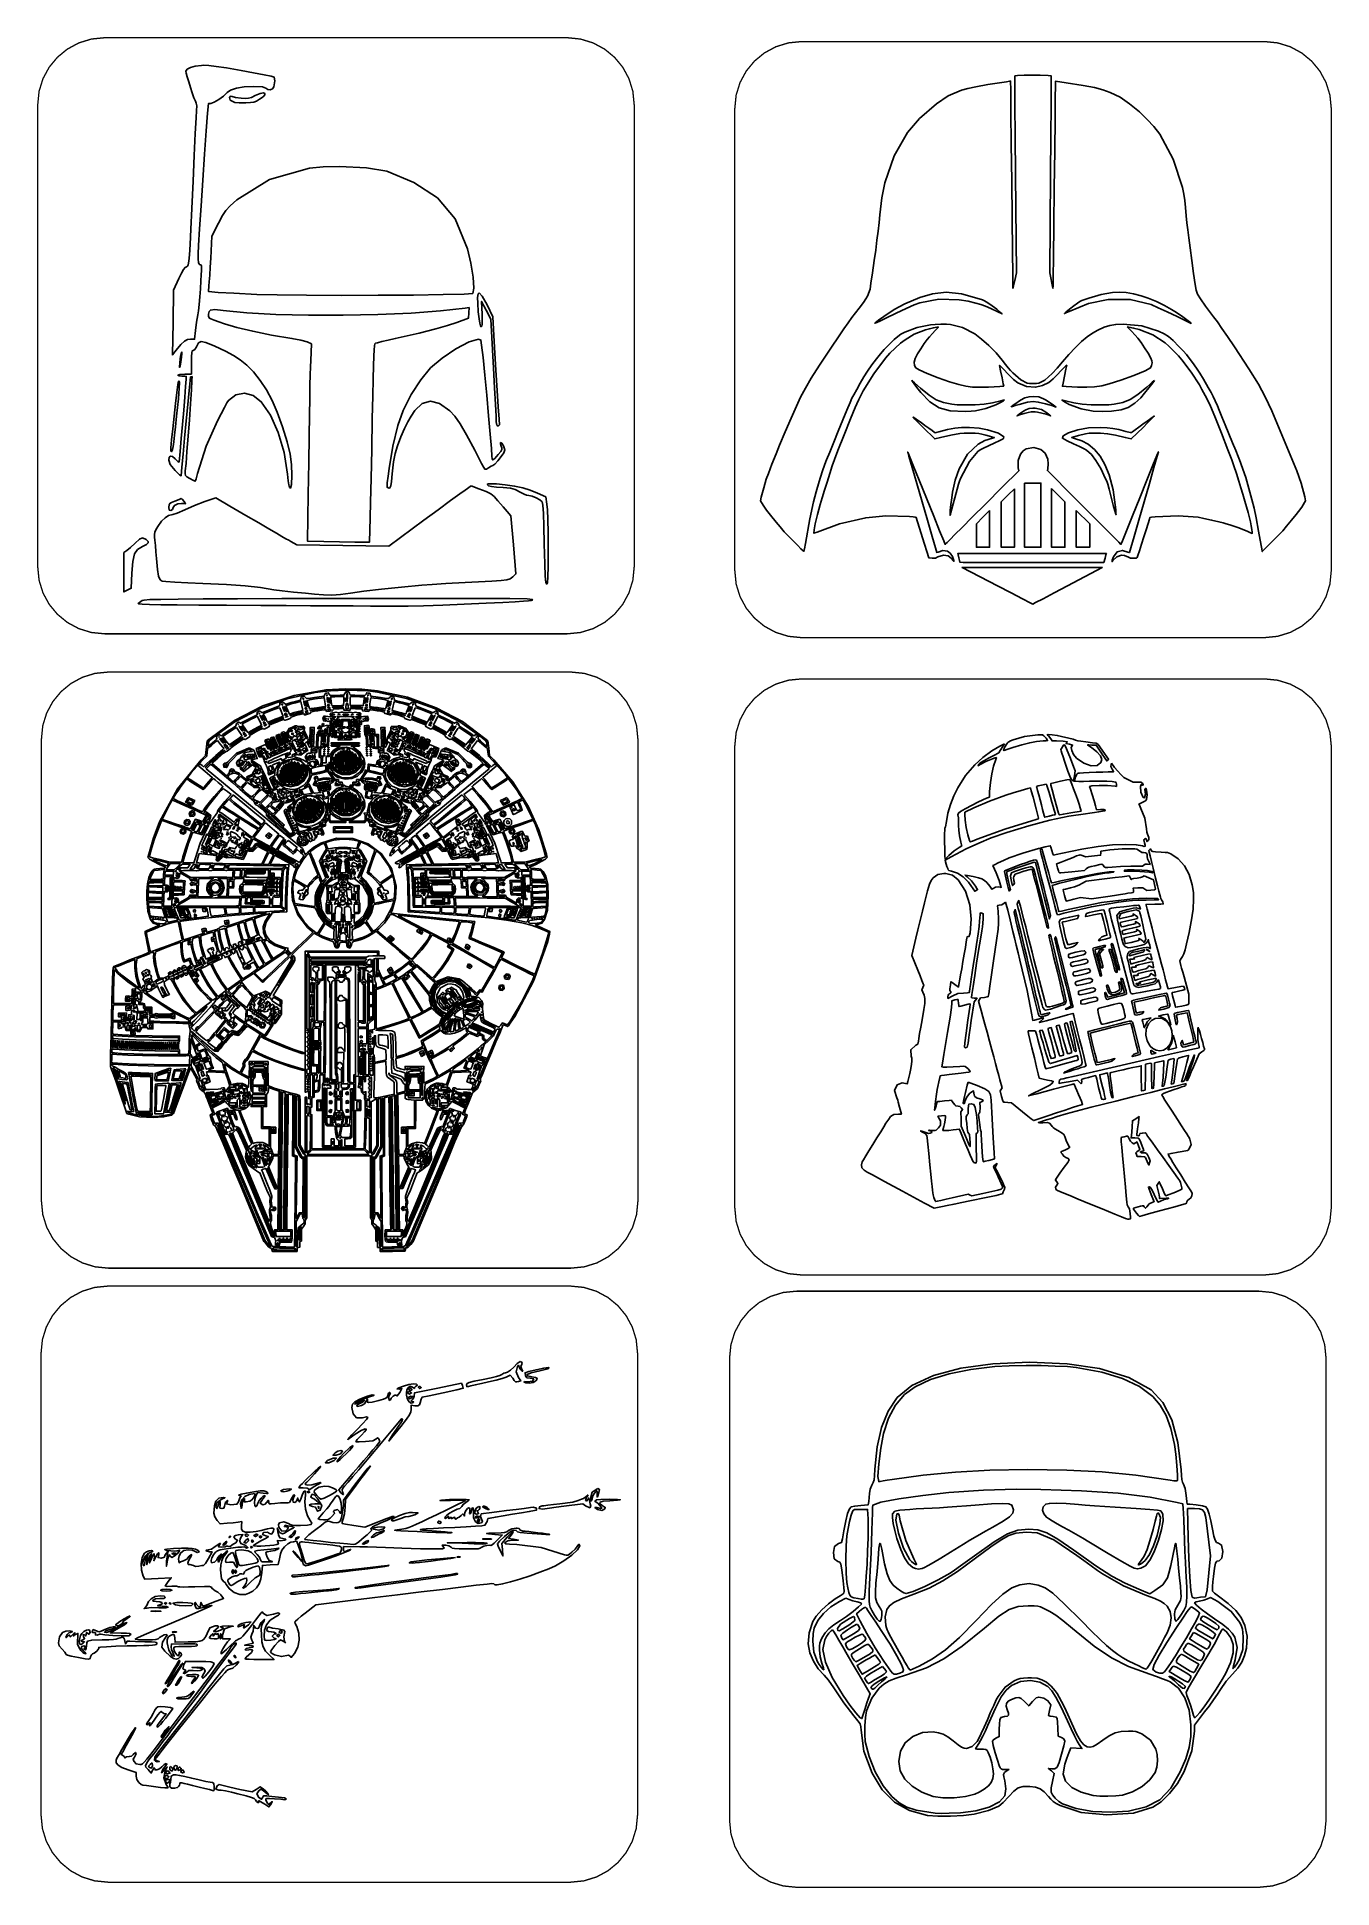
# Model space of a CAD drawing. Extents: x 0 to 7.6, y 0 to 10.9.
import ezdxf

# ---------------------------------------------------------------- set-up
doc = ezdxf.new("R2010")
doc.units = 0
doc.layers.get('0').update_dxf_attribs({"linetype": 'CONTINUOUS'})

msp = doc.modelspace()

# ---------------------------------------------------------------- linework, layer by layer
at = {"color": 1, "const_width": 0.007935}
for points in [[(0.397678, 10.8508), (3.10628, 10.8508), (3.18576, 10.8428), (3.25976, 10.8199), (3.32667, 10.7837), (3.38488, 10.7357), (3.43289, 10.6775), (3.46907, 10.6106), (3.49197, 10.5366), (3.49994, 10.457), (3.49994, 7.74843), (3.49197, 7.66894), (3.46907, 7.59494), (3.43289, 7.52806), (3.38488, 7.46983), (3.32667, 7.42182), (3.25976, 7.38564), (3.18576, 7.36274), (3.10628, 7.35476), (0.397678, 7.35476), (0.318088, 7.36274), (0.24414, 7.38564), (0.177246, 7.42182), (0.119032, 7.46983), (0.071018, 7.52806), (0.034777, 7.59494), (0.011881, 7.66894), (0.00396, 7.74843), (0.00396, 10.457), (0.011881, 10.5366), (0.034777, 10.6106), (0.071018, 10.6775), (0.119032, 10.7357), (0.177246, 10.7837), (0.24414, 10.8199), (0.318088, 10.8428), (0.397678, 10.8508)], [(4.48318, 10.8283), (7.19179, 10.8283), (7.27126, 10.8204), (7.34526, 10.7975), (7.41217, 10.7613), (7.47038, 10.7133), (7.51839, 10.6551), (7.55458, 10.5882), (7.57747, 10.5142), (7.58544, 10.4346), (7.58544, 7.72601), (7.57747, 7.64649), (7.55458, 7.57249), (7.51839, 7.50558), (7.47038, 7.44738), (7.41217, 7.39936), (7.34526, 7.36317), (7.27126, 7.34028), (7.19179, 7.33231), (4.48318, 7.33231), (4.4036, 7.34028), (4.32964, 7.36317), (4.26275, 7.39936), (4.20454, 7.44738), (4.15653, 7.50558), (4.12028, 7.57249), (4.09739, 7.64649), (4.08946, 7.72601), (4.08946, 10.4346), (4.09739, 10.5142), (4.12028, 10.5882), (4.15653, 10.6551), (4.20454, 10.7133), (4.26275, 10.7613), (4.32964, 10.7975), (4.4036, 10.8204), (4.48318, 10.8283)], [(0.419325, 7.13081), (3.12793, 7.13081), (3.20747, 7.12289), (3.28142, 7.09999), (3.34831, 7.06381), (3.40657, 7.01579), (3.45454, 6.95757), (3.49078, 6.89068), (3.51367, 6.81668), (3.52165, 6.73714), (3.52165, 4.02854), (3.51367, 3.949), (3.49078, 3.87506), (3.45454, 3.80817), (3.40657, 3.74989), (3.34831, 3.70193), (3.28142, 3.66569), (3.20747, 3.64279), (3.12793, 3.63482), (0.419325, 3.63482), (0.339789, 3.64279), (0.265787, 3.66569), (0.198893, 3.70193), (0.140679, 3.74989), (0.092665, 3.80817), (0.056478, 3.87506), (0.033583, 3.949), (0.025662, 4.02854), (0.025662, 6.73714), (0.033583, 6.81668), (0.056478, 6.89068), (0.092665, 6.95757), (0.140679, 7.01579), (0.198893, 7.06381), (0.265787, 7.09999), (0.339789, 7.12289), (0.419325, 7.13081)], [(4.48318, 7.09071), (7.19179, 7.09071), (7.27126, 7.08279), (7.34526, 7.05989), (7.41217, 7.02371), (7.47038, 6.97569), (7.51839, 6.91749), (7.55458, 6.85058), (7.57747, 6.77658), (7.58544, 6.697), (7.58544, 3.98844), (7.57747, 3.9089), (7.55458, 3.83496), (7.51839, 3.76807), (7.47038, 3.70979), (7.41217, 3.66183), (7.34526, 3.6256), (7.27126, 3.60271), (7.19179, 3.59472), (4.48318, 3.59472), (4.4036, 3.60271), (4.32964, 3.6256), (4.26275, 3.66183), (4.20454, 3.70979), (4.15653, 3.76807), (4.12028, 3.83496), (4.09739, 3.9089), (4.08946, 3.98844), (4.08946, 6.697), (4.09739, 6.77658), (4.12028, 6.85058), (4.15653, 6.91749), (4.20454, 6.97569), (4.26275, 7.02371), (4.32964, 7.05989), (4.4036, 7.08279), (4.48318, 7.09071)], [(0.41721, 3.52983), (3.12582, 3.52983), (3.20535, 3.52192), (3.27929, 3.49903), (3.34619, 3.46283), (3.40446, 3.41482), (3.45242, 3.35661), (3.48867, 3.28971), (3.51156, 3.21571), (3.51953, 3.13612), (3.51953, 0.427572), (3.51156, 0.348036), (3.48867, 0.274035), (3.45242, 0.20714), (3.40446, 0.148926), (3.34619, 0.100911), (3.27929, 0.064724), (3.20535, 0.041829), (3.12582, 0.033854), (0.41721, 0.033854), (0.337619, 0.041829), (0.263672, 0.064724), (0.196778, 0.100911), (0.138563, 0.148926), (0.090549, 0.20714), (0.054308, 0.274035), (0.031413, 0.348036), (0.023492, 0.427572), (0.023492, 3.13612), (0.031413, 3.21571), (0.054308, 3.28971), (0.090549, 3.35661), (0.138563, 3.41482), (0.196778, 3.46283), (0.263672, 3.49903), (0.337619, 3.52192), (0.41721, 3.52983)], [(4.45247, 3.5), (7.16108, 3.5), (7.24061, 3.49208), (7.31456, 3.46918), (7.38146, 3.43294), (7.43972, 3.38493), (7.48768, 3.32671), (7.52393, 3.25982), (7.54682, 3.18587), (7.55479, 3.10628), (7.55479, 0.397678), (7.54682, 0.318142), (7.52393, 0.244194), (7.48768, 0.1773), (7.43972, 0.119032), (7.38146, 0.071072), (7.31456, 0.034831), (7.24061, 0.011936), (7.16108, 0.00396), (4.45247, 0.00396), (4.37289, 0.011936), (4.29893, 0.034831), (4.23204, 0.071072), (4.17383, 0.119032), (4.12582, 0.1773), (4.08957, 0.244194), (4.06668, 0.318142), (4.05875, 0.397678), (4.05875, 3.10628), (4.06668, 3.18587), (4.08957, 3.25982), (4.12582, 3.32671), (4.17383, 3.38493), (4.23204, 3.43294), (4.29893, 3.46918), (4.37289, 3.49208), (4.45247, 3.5)]]:
    msp.add_lwpolyline(points, close=True, dxfattribs=at)
at = {"color": 0}
for points in [[(0.977647, 10.6892), (0.963758, 10.6886), (0.927681, 10.6836), (0.898546, 10.6755), (0.879015, 10.6654), (0.871907, 10.6543), (0.874186, 10.6426), (0.880262, 10.6205), (0.889051, 10.5915), (0.899306, 10.5593), (0.909993, 10.5273), (0.919868, 10.499), (0.927789, 10.478), (0.932725, 10.4677), (0.936089, 10.4518), (0.935275, 10.4247), (0.932454, 10.3811), (0.927681, 10.2881), (0.921604, 10.1596), (0.914876, 10.0091), (0.907824, 9.84901), (0.902181, 9.72737), (0.897624, 9.63883), (0.893608, 9.57818), (0.889757, 9.54004), (0.885688, 9.5191), (0.880914, 9.5101), (0.875108, 9.5076), (0.867242, 9.50319), (0.857856, 9.4911), (0.846029, 9.46989), (0.830946, 9.43815), (0.800185, 9.37056), (0.796875, 9.18033), (0.793511, 8.99007), (0.816189, 9.01822), (0.843642, 9.05083), (0.86415, 9.07047), (0.881401, 9.08014), (0.899251, 9.08268), (0.923286, 9.08274), (0.927897, 9.134), (0.933811, 9.18192), (0.941624, 9.22499), (0.945692, 9.24935), (0.950032, 9.28635), (0.95421, 9.33094), (0.957628, 9.37804), (0.960503, 9.42546), (0.962511, 9.46089), (0.96365, 9.48606), (0.963813, 9.50276), (0.963053, 9.51269), (0.961262, 9.51764), (0.958442, 9.51926), (0.95459, 9.51942), (0.949599, 9.52208), (0.94656, 9.53185), (0.945096, 9.55154), (0.944769, 9.58399), (0.946994, 9.63178), (0.952962, 9.73074), (0.961535, 9.86421), (0.971625, 10.0155), (0.981988, 10.1678), (0.991644, 10.3045), (0.999349, 10.4088), (1.00407, 10.464), (1.01915, 10.4657), (1.03798, 10.4721), (1.06483, 10.488), (1.09239, 10.5085), (1.11339, 10.5288), (1.13455, 10.5439), (1.16911, 10.5552), (1.21479, 10.5624), (1.26953, 10.5649), (1.32156, 10.5628), (1.34169, 10.555), (1.35357, 10.5466), (1.36719, 10.5452), (1.37967, 10.5505), (1.38818, 10.5621), (1.39442, 10.5972), (1.38943, 10.6203), (1.3725, 10.6243), (1.3304, 10.6327), (1.26937, 10.6443), (1.19586, 10.6579), (1.11073, 10.6731), (1.04997, 10.6828), (1.0076, 10.6879), (0.977647, 10.6892)], [(5.87989, 10.6314), (5.83219, 10.6315), (5.78456, 10.6306), (5.74735, 10.6289), (5.7309, 10.6264), (5.7309, 10.5805), (5.73167, 10.4562), (5.73307, 10.2726), (5.73492, 10.0484), (5.73986, 9.47151), (5.73025, 9.42692), (5.72319, 9.39518), (5.71972, 9.3814), (5.71903, 9.38661), (5.71875, 9.40039), (5.71821, 9.46029), (5.71679, 9.59967), (5.71479, 9.79167), (5.71246, 10.0093), (5.71013, 10.2255), (5.70806, 10.4134), (5.70654, 10.5459), (5.70594, 10.5961), (5.69868, 10.5953), (5.68169, 10.5927), (5.5726, 10.5756), (5.50228, 10.5634), (5.456, 10.5532), (5.41906, 10.5422), (5.34082, 10.5092), (5.27181, 10.4635), (5.17279, 10.3768), (5.10178, 10.295), (5.02365, 10.1576), (4.9681, 9.99892), (4.95047, 9.91146), (4.94011, 9.81272), (4.93582, 9.76617), (4.93007, 9.71696), (4.9229, 9.66331), (4.91542, 9.60574), (4.90701, 9.54394), (4.89681, 9.47239), (4.88764, 9.41038), (4.88226, 9.37696), (4.86643, 9.33464), (4.85721, 9.31922), (4.8431, 9.29878), (4.81808, 9.26497), (4.77615, 9.20947), (4.75304, 9.17839), (4.72775, 9.14268), (4.69661, 9.09711), (4.65603, 9.0364), (4.58561, 8.92985), (4.53771, 8.85449), (4.50379, 8.79639), (4.47537, 8.74175), (4.45107, 8.69032), (4.41943, 8.61979), (4.38476, 8.5401), (4.35146, 8.46083), (4.33106, 8.41043), (4.30729, 8.34999), (4.28629, 8.29525), (4.27408, 8.26183), (4.25874, 8.21044), (4.24496, 8.15631), (4.23996, 8.13433), (4.24576, 8.12463), (4.2596, 8.10265), (4.27588, 8.07981), (4.29872, 8.05067), (4.33219, 8.00982), (4.35563, 7.98133), (4.37082, 7.96272), (4.3789, 7.95372), (4.3941, 7.93778), (4.41422, 7.9171), (4.43712, 7.89399), (4.45925, 7.8719), (4.47749, 7.85406), (4.4899, 7.84229), (4.49457, 7.83832), (4.49718, 7.85286), (4.50293, 7.88547), (4.52924, 8.03), (4.55106, 8.12879), (4.56668, 8.18761), (4.58442, 8.24875), (4.60215, 8.30539), (4.61774, 8.35047), (4.62765, 8.37582), (4.64589, 8.42096), (4.66965, 8.47928), (4.69629, 8.54417), (4.72293, 8.60894), (4.74696, 8.66699), (4.76563, 8.71158), (4.77615, 8.73611), (4.78646, 8.75646), (4.80404, 8.78851), (4.82519, 8.82579), (4.84636, 8.86187), (4.86783, 8.89583), (4.89328, 8.93283), (4.91932, 8.96832), (4.94276, 8.99756), (4.96474, 9.0216), (4.99653, 9.05425), (5.02393, 9.08122), (5.04438, 9.0989), (5.06358, 9.11154), (5.08703, 9.12349), (5.15886, 9.1511), (5.23676, 9.16699), (5.26303, 9.16922), (5.29719, 9.17046), (5.3304, 9.17057), (5.35368, 9.16938), (5.42481, 9.15099), (5.49631, 9.11317), (5.53629, 9.08306), (5.57921, 9.04482), (5.62076, 9.00239), (5.65685, 8.95985), (5.67686, 8.93425), (5.69249, 8.9151), (5.706, 8.89979), (5.71951, 8.88579), (5.76557, 8.84526), (5.80208, 8.82568), (5.81608, 8.82378), (5.83669, 8.82314), (5.85758, 8.82374), (5.87239, 8.82557), (5.90576, 8.84244), (5.95031, 8.88108), (5.97965, 8.91183), (6.01085, 8.95057), (6.04633, 8.99376), (6.08583, 9.03494), (6.12213, 9.06907), (6.15424, 9.09576), (6.18517, 9.11724), (6.21783, 9.13585), (6.25342, 9.1524), (6.28754, 9.16297), (6.32206, 9.16938), (6.3654, 9.17085), (6.47532, 9.16086), (6.57308, 9.13038), (6.60525, 9.1149), (6.63146, 9.09808), (6.65821, 9.07503), (6.69222, 9.04064), (6.71707, 9.01417), (6.73606, 8.99274), (6.75315, 8.97136), (6.77263, 8.94526), (6.79596, 8.9126), (6.81538, 8.88336), (6.83632, 8.84879), (6.86442, 8.80003), (6.88129, 8.76986), (6.89388, 8.74576), (6.90511, 8.72157), (6.91808, 8.69114), (6.92811, 8.66689), (6.94412, 8.62799), (6.96397, 8.57964), (6.98563, 8.52692), (7.00694, 8.47504), (7.02572, 8.4291), (7.03999, 8.39426), (7.04753, 8.37571), (7.08376, 8.27106), (7.12061, 8.14193), (7.1326, 8.09267), (7.14453, 8.03592), (7.15924, 7.95731), (7.17958, 7.84233), (7.18044, 7.83708), (7.236, 7.89258), (7.25825, 7.91499), (7.27789, 7.93494), (7.29275, 7.95031), (7.30067, 7.95888), (7.32368, 7.9866), (7.35254, 8.02169), (7.37879, 8.05382), (7.39388, 8.07264), (7.41194, 8.09804), (7.4286, 8.12414), (7.435, 8.13499), (7.42953, 8.15815), (7.40836, 8.23779), (7.38308, 8.31033), (7.23703, 8.66178), (7.19851, 8.74451), (7.15799, 8.81961), (7.10221, 8.90983), (7.01785, 9.03797), (6.97754, 9.09808), (6.94461, 9.14621), (6.91775, 9.18414), (6.89578, 9.21371), (6.84765, 9.27724), (6.81819, 9.31922), (6.80203, 9.34771), (6.79406, 9.37088), (6.78842, 9.40349), (6.77886, 9.46707), (6.76779, 9.5446), (6.75776, 9.61888), (6.75017, 9.67686), (6.74387, 9.72407), (6.73915, 9.76471), (6.73535, 9.80675), (6.73122, 9.85568), (6.72656, 9.89654), (6.72071, 9.93414), (6.713, 9.97299), (6.6594, 10.1389), (6.58046, 10.2847), (6.54622, 10.3293), (6.50726, 10.372), (6.4605, 10.4158), (6.40315, 10.4635), (6.34776, 10.5013), (6.28961, 10.5301), (6.24681, 10.5454), (6.19835, 10.5579), (6.13124, 10.5707), (6.03239, 10.5866), (5.96983, 10.5963), (5.96869, 10.5629), (5.96783, 10.5057), (5.96625, 10.3745), (5.96431, 10.1887), (5.96208, 9.96799), (5.95979, 9.74903), (5.95785, 9.56776), (5.95628, 9.44319), (5.95546, 9.3941), (5.95437, 9.38172), (5.93506, 9.47157), (5.93994, 10.0488), (5.94179, 10.2731), (5.94319, 10.4567), (5.94407, 10.5809), (5.94422, 10.6267), (5.92578, 10.6293), (5.87989, 10.6314)], [(1.32742, 10.5265), (1.30772, 10.5233), (1.27827, 10.5111), (1.25608, 10.5009), (1.23861, 10.4955), (1.22059, 10.494), (1.19683, 10.4955), (1.16352, 10.5001), (1.1429, 10.5055), (1.13292, 10.5079), (1.12706, 10.5007), (1.13167, 10.4852), (1.15972, 10.4709), (1.18392, 10.4682), (1.22342, 10.4682), (1.25033, 10.4699), (1.27018, 10.4732), (1.28689, 10.4794), (1.30447, 10.4894), (1.32471, 10.5042), (1.33474, 10.5158), (1.33534, 10.5235), (1.32742, 10.5265)], [(1.77175, 10.0952), (1.67697, 10.0931), (1.59646, 10.0854), (1.36165, 10.0194), (1.17193, 9.90072), (1.132, 9.86507), (1.10677, 9.83811), (1.08713, 9.80817), (1.06375, 9.76346), (1.02479, 9.68653), (1.01779, 9.55832), (1.01481, 9.50592), (1.01188, 9.45785), (1.00933, 9.41954), (1.0076, 9.39626), (1.00434, 9.36247), (1.06218, 9.35742), (1.15262, 9.35172), (1.28879, 9.34494), (1.40782, 9.3419), (1.58003, 9.34011), (1.78435, 9.33957), (1.99983, 9.34011), (2.20546, 9.34169), (2.38026, 9.34412), (2.50331, 9.34744), (2.5536, 9.35135), (2.55985, 9.38162), (2.55561, 9.4465), (2.54281, 9.52929), (2.52344, 9.61339), (2.45107, 9.78831), (2.34608, 9.91146), (2.20774, 10.0016), (2.04975, 10.0674), (1.93153, 10.0875), (1.77175, 10.0952)], [(2.59119, 9.35439), (2.58479, 9.34836), (2.58203, 9.32796), (2.58263, 9.29308), (2.58632, 9.24338), (2.59039, 9.20307), (2.59435, 9.17578), (2.59842, 9.16038), (2.60275, 9.15549), (2.60672, 9.15901), (2.60883, 9.17106), (2.60926, 9.1939), (2.60818, 9.22993), (2.60503, 9.30436), (2.63206, 9.25271), (2.65907, 9.20096), (2.67535, 8.91189), (2.68158, 8.79775), (2.68679, 8.70047), (2.69026, 8.63049), (2.69157, 8.59804), (2.69396, 8.57883), (2.70204, 8.57319), (2.70985, 8.58083), (2.70871, 8.61458), (2.70301, 8.68517), (2.69635, 8.78276), (2.68913, 8.90121), (2.68181, 9.03412), (2.67231, 9.21376), (2.63743, 9.2839), (2.60906, 9.33583), (2.59119, 9.35439)], [(5.32801, 9.35769), (5.41857, 9.34896), (5.52149, 9.3201), (5.54107, 9.31299), (5.55393, 9.30783), (5.57275, 9.29671), (5.59879, 9.2786), (5.62576, 9.25786), (5.64768, 9.2391), (5.65619, 9.23107), (5.63146, 9.24283), (5.59017, 9.26204), (5.55826, 9.27567), (5.53054, 9.28581), (5.50185, 9.29454), (5.45654, 9.30512), (5.4036, 9.31446), (5.28549, 9.31808), (5.17307, 9.29579), (5.14154, 9.28342), (5.09337, 9.26232), (5.03569, 9.23574), (4.97564, 9.20682), (4.94336, 9.19108), (4.9221, 9.18088), (4.91103, 9.17594), (4.90929, 9.17583), (4.93235, 9.19347), (4.96332, 9.21593), (5.02393, 9.25597), (5.08675, 9.28961), (5.17301, 9.32725), (5.24914, 9.34907), (5.32801, 9.35769)], [(6.34283, 9.35769), (6.38276, 9.35612), (6.426, 9.34874), (6.47086, 9.33767), (6.51303, 9.32286), (6.56022, 9.30294), (6.60736, 9.28022), (6.64958, 9.25694), (6.6785, 9.23828), (6.71496, 9.21337), (6.74713, 9.19043), (6.76318, 9.17768), (6.76421, 9.17546), (6.75575, 9.17942), (6.7366, 9.18881), (6.68192, 9.21544), (6.62397, 9.24274), (6.57047, 9.26719), (6.52908, 9.28521), (6.40701, 9.3164), (6.27686, 9.31526), (6.162, 9.29129), (6.04992, 9.24571), (6.03022, 9.2366), (6.02126, 9.23296), (6.02886, 9.241), (6.05035, 9.25879), (6.07667, 9.27908), (6.09879, 9.29482), (6.11171, 9.30279), (6.12397, 9.30892), (6.14008, 9.31521), (6.16461, 9.32363), (6.23768, 9.34506), (6.30306, 9.35612), (6.34283, 9.35769)], [(2.53358, 9.26932), (2.50836, 9.26551), (2.36544, 9.24886), (2.19194, 9.23617), (1.99826, 9.22771), (1.79476, 9.22347), (1.59185, 9.22358), (1.39985, 9.22819), (1.22917, 9.23736), (1.09028, 9.25119), (1.04107, 9.25586), (1.01584, 9.25369), (1.0083, 9.24447), (1.00439, 9.22976), (1.00483, 9.215), (1.01015, 9.20557), (1.01888, 9.20187), (1.03847, 9.19456), (1.06586, 9.18457), (1.09831, 9.17307), (1.17003, 9.15164), (1.26394, 9.12924), (1.37392, 9.10726), (1.49392, 9.08697), (1.54579, 9.07687), (1.58242, 9.06629), (1.60807, 9.05539), (1.604, 8.95822), (1.60254, 8.91982), (1.60112, 8.87294), (1.59972, 8.81321), (1.59819, 8.73639), (1.5964, 8.63813), (1.5944, 8.51411), (1.59201, 8.35997), (1.58919, 8.17139), (1.58512, 7.89865), (1.68013, 7.8966), (1.77262, 7.89475), (1.86176, 7.89312), (1.9484, 7.89165), (1.95258, 8.03558), (1.95481, 8.12608), (1.95785, 8.266), (1.96132, 8.43631), (1.96479, 8.61783), (1.96724, 8.74789), (1.96935, 8.84978), (1.97131, 8.92692), (1.97319, 8.98269), (1.97521, 9.0204), (1.97743, 9.04351), (1.98003, 9.05528), (1.98318, 9.05908), (1.9955, 9.06213), (2.02154, 9.06825), (2.0574, 9.07661), (2.09939, 9.08621), (2.23981, 9.11888), (2.33763, 9.14307), (2.40642, 9.16243), (2.46001, 9.18056), (2.52951, 9.20638), (2.53153, 9.23785), (2.53358, 9.26932)], [(6.39003, 9.15424), (6.41476, 9.1289), (6.43587, 9.10661), (6.4521, 9.08849), (6.47108, 9.06342), (6.49169, 9.03267), (6.51128, 9.00032), (6.52718, 8.97054), (6.53386, 8.95514), (6.53521, 8.94456), (6.53239, 8.92751), (6.52621, 8.91465), (6.49371, 8.89719), (6.42854, 8.87007), (6.35172, 8.84164), (6.28424, 8.81999), (6.23975, 8.80919), (6.19846, 8.80294), (6.15332, 8.80067), (6.09728, 8.80154), (6.03179, 8.80431), (6.00988, 8.80658), (6.01307, 8.82525), (6.02115, 8.86589), (6.02974, 8.90761), (6.03472, 8.92947), (6.02924, 8.92692), (6.00592, 8.90246), (5.97515, 8.86919), (5.95594, 8.84944), (5.94249, 8.83763), (5.9291, 8.82818), (5.89344, 8.81049), (5.85281, 8.80126), (5.79904, 8.80533), (5.74739, 8.82704), (5.72211, 8.84657), (5.68951, 8.88026), (5.66661, 8.90506), (5.65121, 8.92096), (5.64274, 8.92854), (5.64068, 8.92828), (5.64735, 8.89719), (5.65565, 8.85678), (5.66265, 8.82167), (5.66536, 8.80642), (5.64264, 8.80431), (5.57667, 8.80154), (5.52333, 8.80051), (5.48182, 8.80231), (5.4439, 8.80767), (5.40158, 8.81728), (5.34874, 8.83328), (5.28201, 8.85661), (5.21696, 8.88167), (5.16917, 8.90261), (5.14985, 8.91444), (5.14236, 8.9285), (5.13986, 8.94819), (5.14697, 8.96935), (5.16118, 8.99625), (5.17958, 9.02696), (5.19906, 9.05675), (5.21664, 9.08062), (5.23068, 9.09733), (5.24783, 9.11632), (5.26411, 9.13362), (5.27593, 9.14501), (5.28315, 9.1536), (5.27289, 9.1531), (5.25353, 9.14942), (5.22982, 9.14361), (5.20638, 9.13672), (5.1416, 9.11122), (5.08767, 9.07986), (5.06039, 9.0586), (5.02951, 9.03093), (4.99892, 9.00071), (4.97265, 8.97151), (4.90354, 8.87907), (4.84272, 8.77994), (4.83083, 8.75722), (4.81717, 8.72976), (4.80431, 8.70285), (4.79486, 8.68186), (4.76764, 8.61583), (4.72954, 8.52106), (4.69363, 8.43067), (4.67324, 8.3775), (4.66058, 8.34065), (4.64556, 8.29454), (4.62999, 8.24517), (4.61583, 8.19829), (4.60189, 8.15147), (4.59022, 8.11257), (4.57383, 8.0541), (4.56108, 8.00054), (4.55474, 7.96457), (4.5529, 7.94467), (4.55881, 7.94646), (4.57194, 7.95187), (4.70356, 8.00006), (4.85699, 8.03597), (4.97483, 8.04731), (5.11317, 8.04215), (5.13406, 8.0401), (5.14638, 8.03863), (5.15256, 8.03754), (5.18989, 7.91862), (5.22715, 7.79969), (5.24658, 7.79926), (5.266, 7.79889), (5.27968, 7.80572), (5.31233, 7.81706), (5.33925, 7.81142), (5.35721, 7.79872), (5.37044, 7.78347), (5.37354, 7.77957), (5.3731, 7.78538), (5.3699, 7.79665), (5.3649, 7.80914), (5.35215, 7.82769), (5.33567, 7.83974), (5.30838, 7.84392), (5.28097, 7.83442), (5.273, 7.83182), (5.26497, 7.85894), (5.24533, 7.92649), (5.21804, 8.02094), (5.1869, 8.12864), (5.15587, 8.23611), (5.12896, 8.32969), (5.10992, 8.39589), (5.10286, 8.42106), (5.11171, 8.3999), (5.13536, 8.34179), (5.17031, 8.25569), (5.21283, 8.15044), (5.25532, 8.04519), (5.29015, 7.95899), (5.31375, 7.90072), (5.32249, 7.87929), (5.32487, 7.88167), (5.33361, 7.89035), (5.35107, 7.90793), (5.37983, 7.93674), (5.42219, 7.97928), (5.48074, 8.03803), (5.55789, 8.1155), (5.65608, 8.21403), (5.75325, 8.31164), (5.75049, 8.32747), (5.74983, 8.37169), (5.76329, 8.40853), (5.78, 8.42768), (5.79807, 8.43989), (5.84233, 8.44721), (5.88303, 8.43658), (5.90761, 8.41379), (5.92378, 8.37983), (5.92638, 8.35161), (5.92378, 8.32269), (5.92133, 8.31261), (5.98199, 8.25163), (6.01768, 8.21565), (6.07021, 8.16276), (6.13249, 8.10004), (6.19738, 8.03467), (6.25749, 7.97424), (6.30681, 7.92481), (6.34022, 7.8915), (6.35265, 7.87944), (6.36143, 7.90115), (6.38514, 7.95964), (6.42008, 8.04611), (6.46267, 8.15153), (6.50521, 8.25694), (6.5401, 8.34315), (6.56375, 8.40136), (6.5726, 8.42258), (6.56543, 8.39729), (6.54639, 8.33083), (6.51932, 8.23682), (6.48817, 8.12901), (6.45692, 8.02106), (6.42947, 7.92654), (6.40989, 7.85915), (6.40201, 7.83257), (6.3999, 7.83106), (6.39388, 7.83447), (6.361, 7.84397), (6.3304, 7.83496), (6.30892, 7.80638), (6.30214, 7.787), (6.30219, 7.787), (6.30035, 7.77735), (6.30561, 7.78494), (6.32807, 7.80697), (6.35558, 7.81706), (6.37332, 7.81506), (6.39714, 7.80507), (6.40929, 7.79893), (6.42854, 7.79893), (6.44467, 7.79943), (6.44857, 7.80165), (6.45242, 7.81418), (6.4611, 7.84207), (6.47299, 7.87999), (6.48643, 7.92279), (6.49972, 7.96528), (6.51133, 8.00211), (6.51953, 8.02806), (6.52268, 8.03792), (6.5319, 8.03906), (6.55382, 8.04135), (6.68733, 8.04736), (6.80474, 8.03836), (6.83794, 8.03201), (6.88368, 8.02235), (6.92681, 8.01258), (6.95236, 8.00603), (6.96918, 8.00076), (6.99024, 7.99431), (7.03836, 7.97808), (7.09239, 7.95643), (7.11296, 7.94781), (7.12196, 7.94417), (7.12207, 7.95025), (7.11996, 7.96588), (7.11626, 7.98753), (7.11149, 8.01139), (7.09793, 8.0664), (7.0785, 8.1334), (7.06651, 8.1729), (7.05512, 8.21143), (7.04362, 8.24946), (7.02935, 8.29471), (7.01471, 8.33942), (7.00228, 8.37597), (6.97993, 8.43408), (6.94151, 8.53076), (6.90207, 8.62847), (6.87674, 8.68956), (6.86312, 8.71858), (6.84571, 8.75342), (6.82769, 8.7876), (6.81256, 8.81467), (6.76383, 8.89008), (6.71013, 8.96224), (6.68972, 8.98525), (6.66151, 9.01443), (6.63292, 9.04243), (6.61117, 9.06185), (6.54042, 9.10747), (6.45931, 9.13971), (6.42703, 9.148), (6.39931, 9.15315), (6.39003, 9.15424)], [(0.961262, 9.06917), (0.945421, 9.06114), (0.933649, 9.03808), (0.924371, 9.02289), (0.914822, 9.01654), (0.909831, 9.01372), (0.906847, 9.00319), (0.905382, 8.98199), (0.905003, 8.94706), (0.905003, 8.87761), (0.865289, 8.87761), (0.837185, 8.87586), (0.825575, 8.87164), (0.832303, 8.86762), (0.848525, 8.86632), (0.865614, 8.86594), (0.874457, 8.86399), (0.873807, 8.84771), (0.870714, 8.80474), (0.865776, 8.74186), (0.859538, 8.66569), (0.852539, 8.58296), (0.845269, 8.50028), (0.838433, 8.42432), (0.832465, 8.36182), (0.825629, 8.36615), (0.809625, 8.38075), (0.792969, 8.39432), (0.781467, 8.39751), (0.774794, 8.39031), (0.772678, 8.37261), (0.780219, 8.3476), (0.808757, 8.31185), (0.834526, 8.28646), (0.845378, 8.28207), (0.849067, 8.33182), (0.855632, 8.4089), (0.86415, 8.50287), (0.873481, 8.60335), (0.882813, 8.69987), (0.891004, 8.78211), (0.89719, 8.83957), (0.900336, 8.86187), (0.908365, 8.86317), (0.907824, 8.84131), (0.904568, 8.78494), (0.899306, 8.70458), (0.892794, 8.61068), (0.885688, 8.51383), (0.878851, 8.42453), (0.873047, 8.35319), (0.868924, 8.31033), (0.867567, 8.29417), (0.870008, 8.28386), (0.878526, 8.27539), (0.895508, 8.26486), (0.91721, 8.25325), (0.927408, 8.24978), (0.932129, 8.26421), (0.940972, 8.29531), (0.992025, 8.45481), (1.05675, 8.60297), (1.07823, 8.64524), (1.09771, 8.68197), (1.11306, 8.70931), (1.12207, 8.72319), (1.16569, 8.75629), (1.21549, 8.76585), (1.26666, 8.75217), (1.31418, 8.71539), (1.368, 8.63813), (1.41351, 8.53646), (1.44786, 8.41808), (1.46832, 8.29064), (1.47244, 8.25282), (1.47646, 8.22765), (1.48053, 8.21365), (1.48508, 8.20925), (1.49203, 8.23053), (1.49403, 8.28239), (1.49115, 8.34744), (1.48356, 8.40788), (1.46582, 8.47988), (1.43864, 8.56799), (1.40771, 8.65489), (1.37874, 8.72342), (1.34543, 8.78494), (1.30827, 8.84142), (1.26888, 8.89068), (1.22884, 8.93039), (1.18983, 8.96197), (1.1512, 8.98757), (1.10449, 9.01232), (1.04107, 9.04118), (0.990072, 9.06244), (0.961262, 9.06917)], [(2.58681, 9.08279), (2.53201, 9.06646), (2.45508, 9.02636), (2.37358, 8.97233), (2.30528, 8.91406), (2.24854, 8.84494), (2.19358, 8.75831), (2.14665, 8.66515), (2.11393, 8.5765), (2.08524, 8.45464), (2.06358, 8.32508), (2.05761, 8.27849), (2.0529, 8.24067), (2.05165, 8.21457), (2.06147, 8.20925), (2.06842, 8.21186), (2.07329, 8.22314), (2.07742, 8.24858), (2.08219, 8.29362), (2.08974, 8.36268), (2.09858, 8.41292), (2.11182, 8.45779), (2.13254, 8.5109), (2.15332, 8.55919), (2.17225, 8.59765), (2.19189, 8.63112), (2.21479, 8.66439), (2.2576, 8.70583), (2.30561, 8.71935), (2.35926, 8.70497), (2.41878, 8.66265), (2.44835, 8.6314), (2.4796, 8.58718), (2.51719, 8.52274), (2.56569, 8.43093), (2.58718, 8.38943), (2.60547, 8.35465), (2.61871, 8.33029), (2.62489, 8.31988), (2.63336, 8.32021), (2.64686, 8.32818), (2.66086, 8.33767), (2.67063, 8.34158), (2.68246, 8.34983), (2.70128, 8.36968), (2.72092, 8.39404), (2.73519, 8.41581), (2.7411, 8.43463), (2.73356, 8.45682), (2.72412, 8.47222), (2.71696, 8.47656), (2.71571, 8.46903), (2.7206, 8.45562), (2.72504, 8.44521), (2.7245, 8.43608), (2.71761, 8.42447), (2.70301, 8.40642), (2.68246, 8.384), (2.67074, 8.37468), (2.66678, 8.38103), (2.66521, 8.39621), (2.66276, 8.4414), (2.65614, 8.52517), (2.64669, 8.63406), (2.63569, 8.75433), (2.62435, 8.87244), (2.61399, 8.97483), (2.60585, 9.04775), (2.60129, 9.07769), (2.58681, 9.08279)], [(0.847874, 9.00874), (0.845919, 9.00618), (0.840711, 8.98307), (0.836372, 8.94661), (0.834799, 8.91704), (0.838217, 8.92393), (0.843371, 8.94997), (0.847114, 8.97732), (0.84885, 8.99914), (0.847874, 9.00874)], [(0.831814, 8.83817), (0.828396, 8.83626), (0.824815, 8.81743), (0.818739, 8.77089), (0.811089, 8.70589), (0.802897, 8.63157), (0.795139, 8.55712), (0.788792, 8.49186), (0.784831, 8.44488), (0.784289, 8.4254), (0.787272, 8.42242), (0.79031, 8.42529), (0.793457, 8.43533), (0.796929, 8.45356), (0.800944, 8.48118), (0.805664, 8.51938), (0.811307, 8.56922), (0.818088, 8.63194), (0.828342, 8.73232), (0.833822, 8.79536), (0.834853, 8.82824), (0.831814, 8.83817)], [(5.12619, 8.84179), (5.13135, 8.8374), (5.14279, 8.82682), (5.15994, 8.81125), (5.17882, 8.79465), (5.22894, 8.75407), (5.27051, 8.72797), (5.31201, 8.71197), (5.36187, 8.70182), (5.39258, 8.69835), (5.43696, 8.69694), (5.49767, 8.69749), (5.55057, 8.70128), (5.59944, 8.70893), (5.64817, 8.72071), (5.66228, 8.72444), (5.66862, 8.72558), (5.66385, 8.72179), (5.65088, 8.71403), (5.63456, 8.70514), (5.61979, 8.69786), (5.56071, 8.67643), (5.50017, 8.66233), (5.47564, 8.65972), (5.43913, 8.65864), (5.35243, 8.6626), (5.28674, 8.67979), (5.23232, 8.71446), (5.17958, 8.77072), (5.15728, 8.79878), (5.13992, 8.82135), (5.12907, 8.83637), (5.12619, 8.84179)], [(6.54839, 8.8411), (6.53911, 8.82721), (6.51708, 8.79829), (6.49089, 8.76535), (6.46907, 8.73936), (6.43403, 8.70731), (6.39464, 8.68257), (6.35417, 8.66818), (6.29715, 8.66026), (6.29715, 8.66021), (6.24175, 8.65821), (6.19075, 8.66026), (6.11908, 8.67469), (6.04981, 8.70047), (6.03515, 8.70785), (6.02089, 8.71571), (6.01025, 8.72222), (6.00662, 8.72537), (6.01297, 8.72428), (6.02718, 8.7206), (6.07667, 8.70876), (6.12538, 8.70117), (6.17763, 8.69743), (6.23796, 8.69694), (6.28261, 8.69835), (6.31288, 8.70176), (6.36399, 8.7124), (6.40711, 8.72954), (6.45096, 8.75781), (6.50433, 8.80176), (6.52203, 8.81754), (6.5364, 8.83072), (6.54482, 8.83854), (6.54839, 8.8411)], [(5.84006, 8.74653), (5.87125, 8.74376), (5.89882, 8.73367), (5.91368, 8.72521), (5.93446, 8.71208), (5.95458, 8.69857), (5.9675, 8.68892), (5.97288, 8.68414), (5.96669, 8.68664), (5.95725, 8.69026), (5.9471, 8.69362), (5.93272, 8.69775), (5.91075, 8.70361), (5.86783, 8.71436), (5.8374, 8.71756), (5.80474, 8.71294), (5.75526, 8.70019), (5.73324, 8.6939), (5.71729, 8.68869), (5.70985, 8.68608), (5.70882, 8.68668), (5.71522, 8.69174), (5.73036, 8.70253), (5.76318, 8.72444), (5.78961, 8.73796), (5.81381, 8.74474), (5.84006, 8.74653)], [(5.13336, 8.62722), (5.13553, 8.62597), (5.14426, 8.61979), (5.1601, 8.6084), (5.18083, 8.59343), (5.2041, 8.57644), (5.22661, 8.56011), (5.24533, 8.54671), (5.25825, 8.53771), (5.26346, 8.53435), (5.27024, 8.53592), (5.2845, 8.53971), (5.33589, 8.55285), (5.37847, 8.56071), (5.41906, 8.5644), (5.46442, 8.56478), (5.52121, 8.56158), (5.57047, 8.55197), (5.63476, 8.53103), (5.66569, 8.51069), (5.66515, 8.50206), (5.66146, 8.49849), (5.65369, 8.49392), (5.63878, 8.48682), (5.61372, 8.47547), (5.57568, 8.45817), (5.54725, 8.44428), (5.52707, 8.43317), (5.51378, 8.4241), (5.46474, 8.36589), (5.41292, 8.26594), (5.40619, 8.25), (5.40012, 8.23188), (5.39182, 8.20242), (5.37869, 8.1524), (5.36951, 8.11751), (5.36171, 8.08789), (5.35607, 8.06668), (5.3534, 8.05697), (5.35129, 8.05003), (5.35118, 8.05626), (5.35238, 8.07829), (5.35596, 8.11313), (5.36079, 8.15196), (5.36594, 8.18599), (5.38135, 8.2564), (5.40483, 8.32189), (5.45318, 8.40776), (5.51568, 8.46724), (5.55474, 8.48768), (5.59983, 8.50271), (5.61139, 8.50553), (5.59983, 8.50911), (5.58306, 8.51389), (5.56039, 8.51975), (5.53754, 8.52533), (5.52024, 8.52919), (5.49858, 8.53136), (5.46756, 8.53207), (5.43468, 8.53131), (5.40744, 8.52908), (5.35503, 8.51986), (5.29449, 8.50608), (5.26188, 8.49783), (5.19331, 8.5656), (5.16363, 8.59506), (5.14458, 8.61426), (5.13493, 8.62451), (5.13336, 8.62722)], [(5.85032, 8.67914), (5.88628, 8.66949), (5.91151, 8.65419), (5.93582, 8.63704), (5.94043, 8.63325), (5.93197, 8.63644), (5.91396, 8.64214), (5.88872, 8.64882), (5.86415, 8.65457), (5.84825, 8.65739), (5.82661, 8.65653), (5.80957, 8.65261), (5.78635, 8.64654), (5.7646, 8.6404), (5.75179, 8.63624), (5.74403, 8.63319), (5.74875, 8.63781), (5.76346, 8.64833), (5.78103, 8.66004), (5.79476, 8.66812), (5.81472, 8.67617), (5.83632, 8.67914), (5.85032, 8.67914)], [(6.54839, 8.63238), (6.54383, 8.6275), (6.52979, 8.61333), (6.50846, 8.59201), (6.48199, 8.56575), (6.41331, 8.49783), (6.3775, 8.50672), (6.32086, 8.51975), (6.27399, 8.528), (6.23269, 8.53201), (6.19303, 8.53233), (6.16699, 8.53071), (6.14399, 8.52681), (6.10374, 8.51714), (6.07036, 8.50765), (6.06435, 8.50553), (6.08035, 8.50125), (6.12369, 8.48633), (6.1601, 8.46647), (6.19769, 8.43554), (6.23008, 8.39649), (6.25831, 8.3476), (6.28364, 8.28722), (6.30653, 8.19878), (6.3221, 8.08111), (6.32357, 8.06142), (6.32378, 8.05279), (6.32215, 8.05567), (6.31799, 8.06993), (6.3094, 8.10172), (6.29492, 8.15717), (6.28271, 8.2035), (6.27485, 8.23167), (6.26904, 8.24924), (6.26303, 8.26378), (6.23394, 8.32471), (6.20643, 8.37181), (6.17936, 8.40668), (6.15169, 8.43099), (6.13624, 8.43978), (6.10926, 8.45329), (6.07476, 8.46957), (6.03678, 8.48665), (6.00922, 8.50222), (6.01361, 8.51574), (6.04568, 8.53342), (6.10092, 8.55122), (6.16297, 8.56272), (6.23519, 8.56478), (6.27208, 8.56321), (6.30496, 8.55946), (6.33968, 8.55268), (6.38217, 8.54183), (6.40674, 8.53569), (6.41461, 8.53592), (6.4209, 8.54036), (6.43571, 8.551), (6.45676, 8.56625), (6.48193, 8.58447), (6.507, 8.60271), (6.52789, 8.61778), (6.54237, 8.62825), (6.54839, 8.63238)], [(2.54346, 8.22336), (2.50836, 8.19814), (2.47846, 8.17637), (2.42312, 8.13579), (2.35015, 8.08214), (2.26753, 8.02126), (2.06185, 7.86974), (1.79199, 7.87358), (1.52219, 7.87744), (1.48833, 7.89611), (1.47558, 7.90321), (1.45876, 7.91276), (1.43522, 7.92626), (1.40256, 7.94515), (1.35818, 7.97086), (1.29964, 8.00489), (1.22439, 8.04861), (1.12999, 8.10346), (1.04725, 8.15153), (0.984375, 8.1301), (0.923503, 8.10721), (0.86556, 8.08214), (0.821994, 8.06287), (0.796061, 8.05382), (0.77105, 8.04785), (0.750054, 8.03586), (0.730089, 8.01563), (0.708387, 7.98486), (0.696669, 7.96544), (0.690213, 7.95068), (0.687989, 7.93728), (0.689019, 7.92199), (0.690972, 7.90369), (0.693631, 7.87375), (0.696669, 7.83637), (0.699761, 7.79568), (0.70524, 7.73296), (0.711751, 7.69368), (0.720649, 7.67231), (0.733399, 7.66319), (0.755806, 7.66108), (0.808268, 7.65788), (0.883029, 7.65408), (0.972222, 7.65007), (1.11008, 7.64333), (1.21956, 7.63547), (1.3093, 7.62576), (1.38802, 7.61339), (1.43707, 7.60656), (1.50385, 7.5995), (1.57254, 7.59304), (1.62625, 7.58751), (1.67931, 7.58301), (1.72808, 7.58242), (1.77854, 7.58589), (1.83681, 7.59358), (1.91585, 7.60444), (2.01938, 7.6166), (2.13612, 7.62885), (2.25489, 7.63992), (2.31586, 7.64469), (2.39621, 7.64979), (2.50846, 7.65588), (2.66515, 7.66374), (2.72108, 7.66694), (2.75325, 7.67079), (2.77208, 7.67763), (2.78782, 7.68946), (2.80707, 7.70606), (2.79172, 7.87657), (2.77636, 8.04715), (2.75549, 8.07161), (2.73101, 8.10037), (2.7015, 8.1351), (2.67964, 8.15967), (2.65994, 8.17567), (2.63303, 8.18918), (2.58942, 8.20611), (2.54346, 8.22336)], [(0.845269, 8.14785), (0.832628, 8.14307), (0.807183, 8.13351), (0.78814, 8.12586), (0.777778, 8.11925), (0.773438, 8.11094), (0.772624, 8.09831), (0.774957, 8.08094), (0.784233, 8.07813), (0.792969, 8.08404), (0.797906, 8.09506), (0.805231, 8.10796), (0.825304, 8.11654), (0.846625, 8.12007), (0.862468, 8.11882), (0.870443, 8.11774), (0.86149, 8.13178), (0.851454, 8.14372), (0.845269, 8.14785)], [(2.66135, 8.23535), (2.64387, 8.23406), (2.63867, 8.22965), (2.64529, 8.22336), (2.66411, 8.21826), (2.69336, 8.21474), (2.73128, 8.21311), (2.77393, 8.20979), (2.8024, 8.20096), (2.83469, 8.18392), (2.85531, 8.17399), (2.86942, 8.16894), (2.88217, 8.16656), (2.90235, 8.16135), (2.92589, 8.15147), (2.94732, 8.13971), (2.96104, 8.12869), (2.96442, 8.10954), (2.96761, 8.06136), (2.97049, 7.98557), (2.97308, 7.88336), (2.97586, 7.76497), (2.97874, 7.69271), (2.98221, 7.65662), (2.98697, 7.64681), (2.99149, 7.65543), (2.99425, 7.6875), (2.99561, 7.75244), (2.99599, 7.85965), (2.99544, 7.94993), (2.99392, 8.02576), (2.9916, 8.08247), (2.98856, 8.11524), (2.98113, 8.15793), (2.93397, 8.17969), (2.89074, 8.19764), (2.84711, 8.2111), (2.79921, 8.22114), (2.74317, 8.22874), (2.69353, 8.23361), (2.66135, 8.23535)], [(5.72803, 8.206), (5.6894, 8.16743), (5.65076, 8.12879), (5.65076, 7.86231), (5.72803, 7.86231), (5.72803, 8.206)], [(5.78831, 8.23926), (5.78831, 7.86231), (5.88406, 7.86231), (5.88406, 8.23926), (5.78831, 8.23926)], [(5.94586, 8.20757), (5.94586, 7.86231), (6.02463, 7.86231), (6.02463, 8.12869), (5.94586, 8.20757)], [(5.58268, 8.07781), (5.54417, 8.03879), (5.50553, 7.99978), (5.50553, 7.86231), (5.58279, 7.86231), (5.58268, 8.07781)], [(6.0911, 8.07781), (6.0911, 7.86231), (6.16986, 7.86231), (6.16986, 7.99903), (6.0911, 8.07781)], [(0.618056, 7.91694), (0.600694, 7.90989), (0.575032, 7.88667), (0.547364, 7.861), (0.525608, 7.84338), (0.507975, 7.83149), (0.507975, 7.60069), (0.552354, 7.62185), (0.556044, 7.71024), (0.560818, 7.77989), (0.570475, 7.82329), (0.588433, 7.84924), (0.618164, 7.86654), (0.640733, 7.87782), (0.651258, 7.88758), (0.65039, 7.89714), (0.638835, 7.90782), (0.618056, 7.91694)], [(5.83154, 7.82676), (5.66233, 7.82671), (5.52382, 7.8265), (5.43024, 7.82617), (5.39589, 7.82574), (5.39774, 7.81782), (5.40201, 7.80117), (5.40647, 7.78396), (5.40901, 7.77463), (5.42785, 7.77371), (5.49408, 7.77317), (5.62321, 7.773), (5.83094, 7.77306), (6.25217, 7.77344), (6.25965, 7.79893), (6.26492, 7.81733), (6.26714, 7.82563), (6.23275, 7.82607), (6.13917, 7.82644), (6.00065, 7.82671), (5.83154, 7.82676)], [(5.6275, 7.74451), (5.42165, 7.74414), (5.62853, 7.63639), (5.70888, 7.59461), (5.7749, 7.56039), (5.81967, 7.53737), (5.83637, 7.52897), (5.85271, 7.5376), (5.89665, 7.56082), (5.96137, 7.59506), (6.04025, 7.63672), (6.24328, 7.74414), (6.03831, 7.74451), (5.83306, 7.74468), (5.6275, 7.74451)], [(2.30806, 7.56256), (2.06207, 7.56239), (1.76421, 7.5619), (1.43511, 7.56125), (1.17437, 7.56049), (0.974283, 7.55957), (0.827149, 7.55849), (0.725369, 7.55707), (0.661296, 7.55528), (0.627279, 7.55306), (0.615614, 7.55029), (0.591797, 7.53261), (0.595215, 7.53033), (0.616428, 7.52843), (0.658963, 7.52675), (0.726183, 7.52539), (0.821669, 7.52414), (0.948785, 7.52306), (1.11106, 7.52208), (1.31196, 7.52106), (1.46104, 7.5204), (1.60314, 7.51964), (1.73486, 7.51893), (1.85303, 7.51828), (1.95415, 7.51768), (2.035, 7.51708), (2.09224, 7.51665), (2.1225, 7.51628), (2.17606, 7.51688), (2.26568, 7.51938), (2.37879, 7.52344), (2.50304, 7.52864), (2.63276, 7.53456), (2.7309, 7.53911), (2.80192, 7.54275), (2.85015, 7.54562), (2.87999, 7.54813), (2.89589, 7.55057), (2.90218, 7.55317), (2.90332, 7.55632), (2.8725, 7.55919), (2.77154, 7.56114), (2.58763, 7.56222), (2.30806, 7.56256)], [(1.80686, 7.03276), (1.69401, 7.02692), (1.50624, 6.99311), (1.32427, 6.93175), (1.15739, 6.84663), (1.01481, 6.74164), (0.998047, 6.72678), (0.986979, 6.64214), (0.961914, 6.61626), (0.822808, 6.44515), (0.718261, 6.25288), (0.682129, 6.15799), (0.654731, 6.06336), (0.651475, 6.04992), (0.649685, 6.04269), (0.659668, 6.03407), (0.684571, 6.01904), (0.713433, 6.00364), (0.735568, 5.99403), (0.752658, 5.98812), (0.751574, 5.98406), (0.744303, 5.98122), (0.720432, 5.97863), (0.698893, 5.97661), (0.687825, 5.97532), (0.677951, 5.9681), (0.667426, 5.95383), (0.655925, 5.92572), (0.647786, 5.88889), (0.643338, 5.84597), (0.643013, 5.79958), (0.649739, 5.72786), (0.664497, 5.67996), (0.680664, 5.65793), (0.705783, 5.65028), (0.719564, 5.64833), (0.707736, 5.64225), (0.677354, 5.62869), (0.646322, 5.61524), (0.633192, 5.60926), (0.634224, 5.59771), (0.638618, 5.5715), (0.64464, 5.53976), (0.650771, 5.51144), (0.654189, 5.49631), (0.655653, 5.48872), (0.655328, 5.48774), (0.653537, 5.48639), (0.649143, 5.48415), (0.640788, 5.48058), (0.627388, 5.4751), (0.607639, 5.46724), (0.58035, 5.45649), (0.544271, 5.44228), (0.508843, 5.42828), (0.479383, 5.41639), (0.458931, 5.40793), (0.450629, 5.40408), (0.44591, 5.39507), (0.444553, 5.37815), (0.442546, 5.32206), (0.43929, 5.20443), (0.434028, 5.00293), (0.432454, 4.94228), (0.431315, 4.89632), (0.430556, 4.8629), (0.430231, 4.84006), (0.430231, 4.82563), (0.43061, 4.81754), (0.431261, 4.81375), (0.432292, 4.81207), (0.437121, 4.80029), (0.447917, 4.77056), (0.463108, 4.72749), (0.481174, 4.67546), (0.52691, 4.54226), (0.537543, 4.53825), (0.600151, 4.523), (0.67985, 4.51779), (0.742133, 4.52143), (0.789279, 4.53282), (0.800347, 4.5409), (0.823947, 4.6059), (0.856662, 4.69504), (0.885906, 4.77403), (0.899035, 4.80849), (0.905382, 4.80018), (0.913032, 4.78597), (0.924587, 4.7654), (0.936253, 4.74365), (0.935764, 4.7379), (0.934679, 4.73232), (0.943468, 4.71121), (0.95421, 4.68707), (0.968425, 4.6754), (0.978788, 4.66644), (0.983996, 4.66118), (0.986382, 4.65549), (0.991753, 4.64225), (0.999024, 4.62392), (1.00727, 4.60308), (1.01552, 4.58225), (1.02273, 4.56381), (1.02799, 4.55029), (1.03027, 4.54417), (1.02252, 4.53765), (1.014, 4.5331), (1.01687, 4.52403), (1.02344, 4.50569), (1.03054, 4.48687), (1.03488, 4.47618), (1.04362, 4.46729), (1.04601, 4.46511), (1.0497, 4.45893), (1.05632, 4.44504), (1.06749, 4.41954), (1.08474, 4.37885), (1.10986, 4.31901), (1.14431, 4.23639), (1.18983, 4.12717), (1.32986, 3.79101), (1.34483, 3.77289), (1.35872, 3.75722), (1.36686, 3.75467), (1.375, 3.75), (1.37755, 3.73915), (1.37912, 3.73292), (1.52399, 3.73292), (1.52399, 3.75603), (1.5319, 3.75657), (1.53982, 3.75706), (1.54031, 3.77382), (1.54081, 3.79053), (1.54574, 3.79243), (1.55067, 3.79428), (1.55067, 3.86312), (1.56153, 3.87869), (1.57232, 3.89421), (1.57232, 3.90674), (1.57303, 3.91803), (1.5765, 3.92426), (1.58068, 3.92919), (1.58068, 4.29454), (1.954, 4.29454), (1.954, 3.9285), (1.95817, 3.92458), (1.96164, 3.91922), (1.96235, 3.90767), (1.96235, 3.89469), (1.97222, 3.88053), (1.97971, 3.86963), (1.98389, 3.86307), (1.98519, 3.85172), (1.98568, 3.82671), (1.98568, 3.79362), (1.99567, 3.78982), (1.99567, 3.75624), (2.01069, 3.75624), (2.01069, 3.73286), (2.08356, 3.73329), (2.15647, 3.73372), (2.15875, 3.74414), (2.16097, 3.75456), (2.16792, 3.75456), (2.17589, 3.75706), (2.18994, 3.77268), (2.20508, 3.79075), (2.34472, 4.12642), (2.40506, 4.27106), (2.44949, 4.37668), (2.47726, 4.44174), (2.48785, 4.46457), (2.50006, 4.47749), (2.51133, 4.5051), (2.51801, 4.52501), (2.52046, 4.53364), (2.51178, 4.53776), (2.50472, 4.54417), (2.5121, 4.56321), (2.5286, 4.60482), (2.55149, 4.66265), (2.56646, 4.67518), (2.58137, 4.68772), (2.59179, 4.71158), (2.60038, 4.73247), (2.59918, 4.73801), (2.59842, 4.73942), (2.59885, 4.74289), (2.60113, 4.75011), (2.60596, 4.76269), (2.61388, 4.78239), (2.62571, 4.81076), (2.64204, 4.84961), (2.66351, 4.9005), (2.68978, 4.96272), (2.71153, 5.01383), (2.72646, 5.04861), (2.73232, 5.06174), (2.74544, 5.05718), (2.75863, 5.05122), (2.76346, 5.05686), (2.77376, 5.07113), (2.78689, 5.09028), (2.80018, 5.1104), (2.90918, 5.31782), (2.99317, 5.55089), (3.00407, 5.59381), (3.00521, 5.60981), (2.99164, 5.61594), (2.96197, 5.62885), (2.93278, 5.64182), (2.92068, 5.64789), (2.93338, 5.65028), (2.95865, 5.65771), (2.97472, 5.67893), (2.99121, 5.73508), (2.99631, 5.81793), (2.99283, 5.884), (2.98144, 5.93289), (2.96701, 5.96169), (2.95188, 5.97532), (2.94097, 5.97661), (2.92003, 5.97851), (2.89626, 5.98112), (2.88846, 5.98432), (2.88699, 5.98822), (2.90494, 5.99425), (2.9266, 6.00379), (2.95524, 6.01915), (2.97993, 6.03418), (2.99001, 6.04269), (2.98817, 6.04992), (2.98497, 6.06336), (2.94021, 6.20628), (2.87799, 6.34332), (2.7876, 6.48665), (2.67774, 6.61632), (2.65272, 6.64219), (2.64714, 6.68446), (2.6416, 6.72678), (2.62489, 6.74164), (2.49289, 6.84), (2.33892, 6.92156), (2.17046, 6.98296), (1.99485, 7.02106), (1.90338, 7.03022), (1.80686, 7.03276)], [(1.82232, 7.02365), (1.87625, 7.02322), (1.91699, 7.02169), (1.95367, 7.01844), (1.99567, 7.01292), (2.16499, 6.97629), (2.32861, 6.91743), (2.47862, 6.83968), (2.60732, 6.74653), (2.62239, 6.73329), (2.63043, 6.72521), (2.6339, 6.71892), (2.63553, 6.71121), (2.63661, 6.69536), (2.6244, 6.70454), (2.59853, 6.72678), (2.58751, 6.73643), (2.58626, 6.74289), (2.58794, 6.75119), (2.58149, 6.75917), (2.57411, 6.76454), (2.56679, 6.76101), (2.55946, 6.75743), (2.55046, 6.76406), (2.53728, 6.77328), (2.51872, 6.78581), (2.49946, 6.79839), (2.48432, 6.808), (2.47379, 6.81526), (2.4726, 6.82172), (2.47185, 6.82781), (2.46582, 6.83279), (2.45861, 6.83757), (2.44721, 6.83083), (2.398, 6.85558), (2.34879, 6.88037), (2.34983, 6.88737), (2.35086, 6.89442), (2.33447, 6.90267), (2.32883, 6.89789), (2.32135, 6.89296), (2.31222, 6.89606), (2.29297, 6.90349), (2.26768, 6.91331), (2.24403, 6.92188), (2.22749, 6.92822), (2.2194, 6.93246), (2.21733, 6.94287), (2.21733, 6.95057), (2.20042, 6.95665), (2.19336, 6.94976), (2.18392, 6.94287), (2.17312, 6.94531), (2.15067, 6.95117), (2.12522, 6.95796), (2.10732, 6.96251), (2.09483, 6.9656), (2.09332, 6.97467), (2.09142, 6.98426), (2.08251, 6.98697), (2.07406, 6.98926), (2.06885, 6.98269), (2.06076, 6.97461), (2.03635, 6.977), (2.01264, 6.98096), (1.98583, 6.98481), (1.95688, 6.98867), (1.95449, 6.99436), (1.95188, 7.00315), (1.94988, 7.00629), (1.94049, 7.00771), (1.93283, 7.00896), (1.92828, 7.00174), (1.92144, 6.99328), (1.90289, 6.99317), (1.88428, 6.99397), (1.86262, 6.99436), (1.84706, 6.99468), (1.8386, 6.9961), (1.8341, 6.99983), (1.83051, 7.007), (1.82721, 7.01454), (1.80919, 7.01454), (1.79856, 6.99457), (1.77582, 6.99442), (1.73682, 6.99317), (1.71821, 6.99328), (1.71143, 7.00174), (1.70687, 7.00896), (1.69917, 7.00771), (1.68978, 7.00629), (1.68782, 7.00315), (1.68522, 6.99436), (1.68283, 6.98867), (1.65386, 6.98481), (1.62701, 6.98096), (1.60331, 6.977), (1.57889, 6.97461), (1.57081, 6.98269), (1.56565, 6.98926), (1.55712, 6.98697), (1.54824, 6.98426), (1.54633, 6.97472), (1.54482, 6.96565), (1.514, 6.95779), (1.48872, 6.95128), (1.47136, 6.94646), (1.45638, 6.94287), (1.44629, 6.94976), (1.43929, 6.95665), (1.43078, 6.95361), (1.42231, 6.95057), (1.42231, 6.94287), (1.42025, 6.93251), (1.41217, 6.92833), (1.39567, 6.92199), (1.37196, 6.91331), (1.34668, 6.90349), (1.32737, 6.89606), (1.31836, 6.89296), (1.31087, 6.89789), (1.30518, 6.90272), (1.29698, 6.89854), (1.28885, 6.89442), (1.28988, 6.88737), (1.29091, 6.88037), (1.19238, 6.83089), (1.18674, 6.83419), (1.18104, 6.83757), (1.17383, 6.83279), (1.16781, 6.82781), (1.16705, 6.82172), (1.1658, 6.81526), (1.15533, 6.808), (1.14014, 6.79839), (1.12088, 6.78581), (1.10232, 6.77328), (1.08919, 6.76406), (1.08019, 6.75743), (1.07286, 6.76101), (1.06554, 6.76454), (1.05816, 6.75917), (1.05176, 6.75119), (1.05339, 6.74289), (1.05214, 6.73643), (1.04112, 6.72678), (1.01525, 6.70454), (1.00298, 6.69536), (1.00412, 6.71121), (1.0057, 6.71892), (1.00922, 6.72521), (1.0172, 6.73329), (1.03233, 6.74653), (1.15848, 6.838), (1.3061, 6.91515), (1.46642, 6.97412), (1.63064, 7.01101), (1.67779, 7.01753), (1.71935, 7.02143), (1.76443, 7.02328), (1.82232, 7.02365)], [(1.54519, 6.95719), (1.54769, 6.94911), (1.55231, 6.93192), (1.55664, 6.91476), (1.55838, 6.90674), (1.54986, 6.90419), (1.53011, 6.89876), (1.50726, 6.89258), (1.49137, 6.88797), (1.47894, 6.88456), (1.47526, 6.89094), (1.46474, 6.91911), (1.45919, 6.93451), (1.47282, 6.93864), (1.49029, 6.94358), (1.51438, 6.94987), (1.53569, 6.95518), (1.54519, 6.95719)], [(1.55903, 6.97939), (1.56207, 6.97456), (1.56158, 6.96957), (1.55735, 6.97721), (1.55903, 6.97939)], [(1.56424, 6.96121), (1.56982, 6.94553), (1.57243, 6.9344), (1.57161, 6.93121), (1.56901, 6.9356), (1.56575, 6.94536), (1.56326, 6.9554), (1.56299, 6.96078), (1.56424, 6.96121)], [(1.57378, 6.9636), (1.57563, 6.95953), (1.57975, 6.94564), (1.58268, 6.93381), (1.5835, 6.9285), (1.58003, 6.93821), (1.57471, 6.95871), (1.57378, 6.9636)], [(1.67757, 6.97954), (1.68326, 6.97954), (1.68631, 6.95833), (1.68864, 6.94206), (1.69015, 6.93278), (1.69097, 6.92854), (1.6729, 6.92643), (1.65158, 6.92356), (1.62571, 6.91949), (1.60503, 6.91601), (1.5964, 6.91456), (1.59424, 6.92199), (1.58985, 6.93842), (1.58544, 6.95524), (1.58339, 6.96365), (1.59819, 6.9681), (1.61811, 6.97157), (1.64279, 6.97532), (1.66499, 6.97835), (1.67757, 6.97954)], [(1.69889, 6.99957), (1.70156, 6.9961), (1.69846, 6.99067), (1.69889, 6.99957)], [(1.70236, 6.98292), (1.70518, 6.97032), (1.70736, 6.95335), (1.70557, 6.95144), (1.70324, 6.95665), (1.70019, 6.97819), (1.70236, 6.98292)], [(1.7124, 6.98172), (1.71604, 6.96332), (1.71778, 6.94792), (1.71653, 6.94829), (1.71343, 6.96718), (1.7124, 6.98172)], [(1.78543, 6.98676), (1.79769, 6.98654), (1.79833, 6.97814), (1.79796, 6.95985), (1.79682, 6.93457), (1.78418, 6.93457), (1.75032, 6.93349), (1.73301, 6.93306), (1.72831, 6.93474), (1.72667, 6.94363), (1.72418, 6.96029), (1.72194, 6.97651), (1.72125, 6.984), (1.72862, 6.98481), (1.74561, 6.98568), (1.7665, 6.98639), (1.78543, 6.98676)], [(1.80664, 6.97971), (1.80692, 6.97743), (1.80692, 6.9591), (1.80642, 6.95839), (1.80632, 6.96875), (1.80664, 6.97971)], [(1.81728, 6.94954), (1.82021, 6.94672), (1.82297, 6.93474), (1.82568, 6.91808), (1.81814, 6.91624), (1.81065, 6.91624), (1.81065, 6.92447), (1.81261, 6.94206), (1.81728, 6.94954)], [(1.81831, 7.00738), (1.82026, 7.00168), (1.81982, 6.98112), (1.81853, 6.96474), (1.81717, 6.9579), (1.81603, 6.96544), (1.81569, 6.98199), (1.81608, 6.99881), (1.81722, 7.007), (1.81831, 7.00738)], [(1.85047, 6.98708), (1.87061, 6.98654), (1.89268, 6.98568), (1.91069, 6.98475), (1.91846, 6.98406), (1.91758, 6.97646), (1.91515, 6.95865), (1.91151, 6.93371), (1.89735, 6.93365), (1.88032, 6.93375), (1.85943, 6.93414), (1.83567, 6.93468), (1.83567, 6.96035), (1.8361, 6.97928), (1.83735, 6.98708), (1.85047, 6.98708)], [(1.92746, 6.98193), (1.926, 6.96582), (1.92242, 6.94743), (1.92231, 6.95161), (1.92383, 6.96354), (1.92746, 6.98193)], [(1.93875, 6.98221), (1.93913, 6.97553), (1.93642, 6.95665), (1.93403, 6.95139), (1.93235, 6.95415), (1.93403, 6.96789), (1.93653, 6.9809), (1.93875, 6.98221)], [(1.94086, 6.99957), (1.94233, 6.9955), (1.93836, 6.99089), (1.93847, 6.99599), (1.94086, 6.99957)], [(1.95637, 6.97954), (1.96212, 6.97954), (1.97461, 6.97835), (1.99685, 6.97532), (2.02149, 6.97157), (2.0415, 6.9681), (2.05632, 6.96365), (2.05425, 6.95557), (2.04975, 6.93832), (2.04422, 6.91965), (2.04081, 6.91476), (2.03282, 6.91607), (2.01736, 6.91883), (1.99556, 6.92242), (1.9726, 6.92562), (1.94874, 6.92865), (1.94954, 6.93283), (1.95096, 6.94211), (1.95335, 6.95833), (1.95637, 6.97954)], [(2.06521, 6.96224), (2.0644, 6.95697), (2.06158, 6.94521), (2.05713, 6.93012), (2.05567, 6.92854), (2.05701, 6.93511), (2.06017, 6.94672), (2.06342, 6.95763), (2.06521, 6.96224)], [(2.07563, 6.96153), (2.07394, 6.94547), (2.06803, 6.93121), (2.06722, 6.9344), (2.06982, 6.94558), (2.07471, 6.96083), (2.07563, 6.96153)], [(2.08083, 6.97954), (2.08132, 6.97222), (2.07807, 6.96957), (2.07758, 6.97456), (2.08083, 6.97954)], [(2.09446, 6.95719), (2.10389, 6.95518), (2.12528, 6.94982), (2.14942, 6.94353), (2.16704, 6.93858), (2.17811, 6.93463), (2.17985, 6.93153), (2.17686, 6.92393), (2.1715, 6.90956), (2.16601, 6.89518), (2.16314, 6.88747), (2.1601, 6.88488), (2.15067, 6.88721), (2.13633, 6.89133), (2.11253, 6.89789), (2.09065, 6.90397), (2.08128, 6.90674), (2.08296, 6.91476), (2.08735, 6.93192), (2.09196, 6.94911), (2.09446, 6.95719)], [(1.83572, 6.91667), (1.86692, 6.91553), (1.89063, 6.91456), (1.90294, 6.91342), (1.90744, 6.91151), (1.90771, 6.90804), (1.90707, 6.90343), (1.92383, 6.90132), (1.94314, 6.90017), (1.94569, 6.90554), (1.94569, 6.90994), (1.95692, 6.90875), (1.972, 6.90679), (1.99311, 6.90369), (2.01406, 6.90033), (2.02869, 6.89774), (2.03608, 6.89556), (2.037, 6.8916), (2.03901, 6.88732), (2.05436, 6.88281), (2.06722, 6.87989), (2.07314, 6.87924), (2.074, 6.88308), (2.07542, 6.88688), (2.08208, 6.8859), (2.0976, 6.88226), (2.11811, 6.8769), (2.13986, 6.87076), (2.15093, 6.86692), (2.15321, 6.86296), (2.15619, 6.85861), (2.17111, 6.85265), (2.18539, 6.84808), (2.18901, 6.84879), (2.19362, 6.85183), (2.21251, 6.84608), (2.22954, 6.83946), (2.25119, 6.83068), (2.27001, 6.82275), (2.27875, 6.81868), (2.27746, 6.81472), (2.27843, 6.81054), (2.29253, 6.80279), (2.30821, 6.79606), (2.31293, 6.8004), (2.31819, 6.79921), (2.33132, 6.79329), (2.35004, 6.78381), (2.37196, 6.77181), (2.39014, 6.7609), (2.39231, 6.75618), (2.39344, 6.75185), (2.40603, 6.74294), (2.41982, 6.73469), (2.42426, 6.73628), (2.42626, 6.7379), (2.42996, 6.73697), (2.43761, 6.73247), (2.45176, 6.72319), (2.49018, 6.69683), (2.50108, 6.68668), (2.50504, 6.68207), (2.51486, 6.67432), (2.52539, 6.6671), (2.53168, 6.66422), (2.53976, 6.65944), (2.55707, 6.646), (2.57997, 6.6269), (2.60482, 6.60503), (2.61257, 6.59728), (2.61219, 6.59403), (2.59842, 6.58242), (2.56907, 6.55707), (2.52854, 6.52214), (2.5204, 6.53114), (2.51378, 6.53976), (2.51226, 6.54693), (2.50456, 6.56093), (2.49186, 6.56158), (2.48313, 6.55106), (2.47987, 6.546), (2.47065, 6.54335), (2.45747, 6.53896), (2.43728, 6.52203), (2.4196, 6.50726), (2.4069, 6.49685), (2.40181, 6.49289), (2.40597, 6.50472), (2.41037, 6.51693), (2.40306, 6.52029), (2.38872, 6.52626), (2.37472, 6.53196), (2.36828, 6.53429), (2.36317, 6.5224), (2.35579, 6.51226), (2.34424, 6.51421), (2.32943, 6.51888), (2.32254, 6.52279), (2.31743, 6.52138), (2.31179, 6.51237), (2.30333, 6.4936), (2.29286, 6.46853), (2.29329, 6.46213), (2.29232, 6.46024), (2.28737, 6.45649), (2.2786, 6.43722), (2.27165, 6.41954), (2.27061, 6.41292), (2.27126, 6.40901), (2.2679, 6.40619), (2.26226, 6.40793), (2.259, 6.41292), (2.26193, 6.41624), (2.26465, 6.41928), (2.27001, 6.42958), (2.27897, 6.44911), (2.29237, 6.47965), (2.30653, 6.51221), (2.31549, 6.53174), (2.32081, 6.54156), (2.324, 6.54482), (2.3316, 6.54411), (2.33794, 6.53375), (2.34093, 6.53467), (2.34592, 6.53662), (2.36068, 6.53614), (2.37853, 6.53526), (2.37532, 6.54031), (2.36724, 6.55208), (2.35915, 6.56424), (2.35618, 6.57015), (2.36681, 6.579), (2.37696, 6.58621), (2.40278, 6.5664), (2.4286, 6.54665), (2.43587, 6.5524), (2.44635, 6.56044), (2.44835, 6.56315), (2.44482, 6.56819), (2.44015, 6.57374), (2.44917, 6.5746), (2.46539, 6.58083), (2.47071, 6.59554), (2.4649, 6.61079), (2.44976, 6.62196), (2.44515, 6.62782), (2.44119, 6.63644), (2.42296, 6.65776), (2.40744, 6.66168), (2.38444, 6.6645), (2.38672, 6.67182), (2.39214, 6.67546), (2.39985, 6.6754), (2.41292, 6.67096), (2.4344, 6.66146), (2.46664, 6.64669), (2.49322, 6.61957), (2.50781, 6.60454), (2.51574, 6.59571), (2.51899, 6.59056), (2.51947, 6.58669), (2.52165, 6.57644), (2.52821, 6.56999), (2.537, 6.56842), (2.54574, 6.57292), (2.54719, 6.58979), (2.53988, 6.59543), (2.53147, 6.59679), (2.52262, 6.6026), (2.49924, 6.62489), (2.46983, 6.65403), (2.43647, 6.66928), (2.41422, 6.6791), (2.40061, 6.68371), (2.39204, 6.68392), (2.38499, 6.68039), (2.375, 6.67622), (2.3699, 6.67182), (2.36029, 6.64996), (2.3495, 6.62369), (2.35721, 6.62175), (2.37463, 6.61783), (2.38292, 6.61447), (2.37435, 6.60867), (2.35568, 6.59657), (2.32986, 6.58003), (2.324, 6.56506), (2.31939, 6.55464), (2.31651, 6.55062), (2.31336, 6.54563), (2.30512, 6.52806), (2.29053, 6.49501), (2.26818, 6.44353), (2.2665, 6.43967), (2.24436, 6.44938), (2.22857, 6.45671), (2.22194, 6.46056), (2.22575, 6.46229), (2.23807, 6.45796), (2.25146, 6.4529), (2.25581, 6.46056), (2.26383, 6.47781), (2.27181, 6.49647), (2.2761, 6.50819), (2.27181, 6.5115), (2.26107, 6.51682), (2.24567, 6.52365), (2.24567, 6.54264), (2.26258, 6.53526), (2.27485, 6.53006), (2.2806, 6.52789), (2.2845, 6.53674), (2.28549, 6.54633), (2.28554, 6.55192), (2.28906, 6.56413), (2.29497, 6.57997), (2.30231, 6.59625), (2.30778, 6.60878), (2.30914, 6.61426), (2.3119, 6.62375), (2.31629, 6.63276), (2.32704, 6.63325), (2.33783, 6.63374), (2.34674, 6.65776), (2.35292, 6.67481), (2.35525, 6.68207), (2.34625, 6.68604), (2.32801, 6.69374), (2.30979, 6.70128), (2.30067, 6.70486), (2.29015, 6.69038), (2.28467, 6.6805), (2.28342, 6.67904), (2.28646, 6.68679), (2.29417, 6.70437), (2.30464, 6.72835), (2.29921, 6.73318), (2.28782, 6.73757), (2.2819, 6.73703), (2.26893, 6.70708), (2.25928, 6.68582), (2.2545, 6.67665), (2.25028, 6.67828), (2.24989, 6.68468), (2.25993, 6.70931), (2.26867, 6.73042), (2.27235, 6.7404), (2.26725, 6.74653), (2.25726, 6.74957), (2.25103, 6.74957), (2.24337, 6.7321), (2.23649, 6.71619), (2.23058, 6.70231), (2.22538, 6.68994), (2.22054, 6.69179), (2.21565, 6.69521), (2.21935, 6.70492), (2.22825, 6.72592), (2.23801, 6.75), (2.23872, 6.75765), (2.22493, 6.76454), (2.21821, 6.76449), (2.20996, 6.74496), (2.19982, 6.72103), (2.19428, 6.70925), (2.19119, 6.70572), (2.18826, 6.70649), (2.18403, 6.70958), (2.18767, 6.71881), (2.1965, 6.73942), (2.20529, 6.76036), (2.20899, 6.77024), (2.20421, 6.77669), (2.19482, 6.77989), (2.18744, 6.77849), (2.183, 6.76915), (2.1741, 6.74869), (2.16536, 6.72857), (2.16157, 6.71994), (2.15831, 6.72054), (2.15653, 6.72635), (2.15619, 6.73079), (2.15039, 6.73426), (2.14318, 6.73747), (2.15539, 6.743), (2.16672, 6.74935), (2.17339, 6.75999), (2.17914, 6.77149), (2.17036, 6.78581), (2.16151, 6.80013), (2.14322, 6.80817), (2.12685, 6.81472), (2.11903, 6.81435), (2.11176, 6.81119), (2.10471, 6.81222), (2.08003, 6.81293), (2.07303, 6.80701), (2.07264, 6.79747), (2.07378, 6.794), (2.07308, 6.78928), (2.0695, 6.78049), (2.06228, 6.76465), (2.05251, 6.74257), (2.05149, 6.7354), (2.05197, 6.73156), (2.04812, 6.7214), (2.04269, 6.7091), (2.04172, 6.72971), (2.04069, 6.75256), (2.03971, 6.77832), (2.03863, 6.80621), (2.01519, 6.80621), (2.01628, 6.77914), (2.01731, 6.75131), (2.01839, 6.72244), (2.01975, 6.69743), (2.02257, 6.69287), (2.02567, 6.69119), (2.01426, 6.68956), (2.00282, 6.68956), (2.00174, 6.70329), (2.00097, 6.72), (2.00071, 6.74078), (2.00065, 6.76454), (1.96457, 6.76454), (1.96533, 6.74208), (1.9655, 6.72276), (1.96278, 6.71957), (1.95979, 6.7226), (1.95844, 6.73915), (1.95682, 6.75662), (1.95258, 6.76292), (1.94775, 6.76704), (1.94706, 6.79161), (1.94618, 6.80925), (1.94536, 6.81711), (1.93164, 6.81689), (1.91894, 6.81575), (1.92003, 6.78808), (1.92156, 6.76361), (1.92535, 6.75581), (1.92914, 6.7481), (1.93078, 6.72418), (1.93169, 6.70492), (1.93218, 6.69661), (1.94108, 6.69618), (1.9585, 6.69515), (1.96599, 6.69353), (1.96767, 6.68892), (1.96815, 6.68371), (1.98443, 6.68326), (2.00065, 6.68278), (2.00065, 6.65956), (2.00672, 6.65956), (2.01178, 6.6589), (2.01178, 6.65462), (2.01243, 6.64865), (2.0115, 6.6441), (2.00906, 6.63379), (2.0115, 6.62229), (2.01372, 6.61697), (2.01025, 6.61697), (2.00076, 6.6149), (1.99544, 6.61079), (1.99192, 6.60206), (1.98986, 6.58806), (1.986, 6.58507), (1.97493, 6.58692), (1.96018, 6.58892), (1.94721, 6.5905), (1.94135, 6.59082), (1.94054, 6.58404), (1.93961, 6.56858), (1.93858, 6.54704), (1.98492, 6.53624), (2.03125, 6.52539), (2.03483, 6.51372), (2.04226, 6.49457), (2.05436, 6.47672), (2.06825, 6.46213), (2.07335, 6.45671), (2.06353, 6.46132), (2.0504, 6.47076), (2.04443, 6.47396), (2.03999, 6.4655), (2.03162, 6.44629), (2.02175, 6.42443), (2.01682, 6.41954), (2.00874, 6.42042), (1.99447, 6.42236), (1.97569, 6.42513), (1.98182, 6.4286), (1.98844, 6.43517), (1.99479, 6.45475), (1.99744, 6.46419), (2.00401, 6.46267), (2.02061, 6.47017), (2.0096, 6.49283), (2.00532, 6.49789), (2.0146, 6.50515), (2.01264, 6.51682), (1.99658, 6.51628), (1.99431, 6.50711), (1.99442, 6.50168), (1.99072, 6.50288), (1.98199, 6.5051), (1.96539, 6.50808), (1.94396, 6.51079), (1.92736, 6.50857), (1.91374, 6.50526), (1.9069, 6.50097), (1.90283, 6.48747), (1.91558, 6.47894), (1.92171, 6.47407), (1.91965, 6.45757), (1.91932, 6.44586), (1.92367, 6.44011), (1.92882, 6.43539), (1.92632, 6.41639), (1.92475, 6.40246), (1.92453, 6.39551), (1.93924, 6.39074), (1.95682, 6.38683), (1.96044, 6.38797), (1.96408, 6.39774), (1.96767, 6.40956), (1.98628, 6.4095), (2.00483, 6.4095), (1.99582, 6.40533), (1.97667, 6.39388), (1.94596, 6.36008), (1.93772, 6.31771), (1.93858, 6.30333), (1.93251, 6.30474), (1.91569, 6.30306), (1.919, 6.29904), (1.92236, 6.29178), (1.92339, 6.27436), (1.92367, 6.2646), (1.9209, 6.25976), (1.91797, 6.25781), (1.91189, 6.25672), (1.89854, 6.25635), (1.87403, 6.25624), (1.83068, 6.25624), (1.83068, 6.24772), (1.92096, 6.24869), (1.92583, 6.25418), (1.93001, 6.26133), (1.93067, 6.27789), (1.93115, 6.29378), (1.9344, 6.29622), (1.94, 6.29492), (1.94504, 6.28635), (1.949, 6.27696), (1.94287, 6.27263), (1.935, 6.26758), (1.94151, 6.25592), (1.94835, 6.24576), (1.94982, 6.23708), (1.94982, 6.22885), (1.9611, 6.22467), (1.97233, 6.21886), (1.97038, 6.213), (1.96565, 6.20101), (1.95936, 6.183), (1.96203, 6.17567), (1.97168, 6.17372), (1.97732, 6.1805), (1.97917, 6.18267), (1.99029, 6.17914), (2.00076, 6.1754), (1.99972, 6.16846), (2.00304, 6.15869), (2.01069, 6.15668), (2.01372, 6.15668), (2.01161, 6.15033), (2.01258, 6.14638), (2.01986, 6.14453), (2.03049, 6.14003), (2.03836, 6.13558), (2.04286, 6.13954), (2.04622, 6.14703), (2.04731, 6.1404), (2.0536, 6.12506), (2.06543, 6.11486), (2.08062, 6.11111), (2.097, 6.11481), (2.10894, 6.12565), (2.11399, 6.1409), (2.11176, 6.1569), (2.102, 6.17019), (2.09651, 6.17447), (2.10206, 6.17557), (2.11361, 6.18235), (2.11963, 6.18804), (2.1281, 6.17888), (2.15267, 6.16456), (2.1665, 6.16938), (2.17344, 6.17372), (2.18371, 6.18218), (2.19982, 6.19721), (2.22433, 6.22103), (2.243, 6.23926), (2.25846, 6.25418), (2.26915, 6.26421), (2.27349, 6.2679), (2.28549, 6.27821), (2.29443, 6.28808), (2.29525, 6.29531), (2.29438, 6.30208), (2.32042, 6.32563), (2.34114, 6.34364), (2.34858, 6.3475), (2.35796, 6.35226), (2.36507, 6.36475), (2.36529, 6.36697), (2.36708, 6.37007), (2.37196, 6.37532), (2.38124, 6.38406), (2.39643, 6.39763), (2.419, 6.41726), (2.45031, 6.44439), (2.49186, 6.48014), (2.54129, 6.52263), (2.58192, 6.5574), (2.60965, 6.58089), (2.62022, 6.58946), (2.62517, 6.58561), (2.63536, 6.57644), (2.64925, 6.56347), (2.36697, 6.32992), (2.08475, 6.09631), (2.07536, 6.07639), (2.06782, 6.05908), (2.06885, 6.05388), (2.07454, 6.05479), (2.09315, 6.07064), (2.11464, 6.09), (2.11974, 6.08431), (2.13151, 6.07075), (2.13818, 6.06278), (2.16482, 6.08713), (2.18457, 6.10525), (2.19467, 6.11458), (2.19629, 6.11897), (2.18918, 6.13043), (2.18261, 6.14111), (2.18246, 6.14556), (2.18571, 6.14789), (2.1939, 6.13889), (2.20865, 6.1186), (2.22271, 6.09739), (2.229, 6.0855), (2.22412, 6.08214), (2.21099, 6.07443), (2.19151, 6.06347), (2.16775, 6.05046), (2.1256, 6.02767), (2.10558, 6.01633), (2.09987, 6.01183), (2.10081, 6.00933), (2.10417, 6.00717), (2.10801, 6.00532), (2.11415, 6.0051), (2.12017, 6.00749), (2.12532, 6.0019), (2.12218, 5.99035), (2.1211, 5.98329), (2.13189, 5.98654), (2.13911, 5.99442), (2.13975, 5.99675), (2.14535, 6.00086), (2.1581, 6.00831), (2.18033, 6.02046), (2.21403, 6.03874), (2.23508, 6.04997), (2.24701, 6.05626), (2.25993, 6.03039), (2.26878, 6.01188), (2.27203, 6.00369), (2.25564, 6.00282), (2.2175, 6.00179), (2.16374, 6.00065), (2.16465, 5.99556), (2.1659, 5.98296), (2.16792, 5.95763), (2.17031, 5.92453), (2.17264, 5.88872), (2.1741, 5.84608), (2.17475, 5.79025), (2.17486, 5.7251), (2.21072, 5.72308), (2.36225, 5.71338), (2.51232, 5.70139), (2.64703, 5.68836), (2.75239, 5.67546), (2.79736, 5.66813), (2.84229, 5.65929), (2.87956, 5.65061), (2.90175, 5.64367), (2.91769, 5.63792), (2.92899, 5.63396), (2.95193, 5.62462), (2.97672, 5.6141), (2.99349, 5.60644), (2.99881, 5.60374), (2.99154, 5.57542), (2.96338, 5.48101), (2.92785, 5.38297), (2.92051, 5.36589), (2.91656, 5.3585), (2.90767, 5.36253), (2.88542, 5.37326), (2.85428, 5.38861), (2.81874, 5.40625), (2.78331, 5.42404), (2.75244, 5.43961), (2.73062, 5.45085), (2.72239, 5.4554), (2.72456, 5.46044), (2.72987, 5.47119), (2.73514, 5.48221), (2.73736, 5.48763), (2.7296, 5.4916), (2.70861, 5.50108), (2.67746, 5.51475), (2.63949, 5.53114), (2.60146, 5.54747), (2.57026, 5.56087), (2.5491, 5.56999), (2.54129, 5.5734), (2.54249, 5.57856), (2.5459, 5.59039), (2.55126, 5.60986), (2.55783, 5.63525), (2.56332, 5.65744), (2.56532, 5.6671), (2.54579, 5.66917), (2.493, 5.67458), (2.41504, 5.68246), (2.31988, 5.692), (2.22467, 5.70161), (2.14669, 5.70947), (2.09397, 5.7149), (2.07449, 5.7169), (2.07611, 5.72157), (2.08062, 5.73221), (2.10097, 5.80263), (2.10428, 5.87435), (2.07818, 5.97825), (2.0191, 6.06515), (1.94108, 6.12369), (1.85064, 6.15446), (1.75526, 6.15603), (1.66265, 6.12717), (1.62218, 6.10346), (1.58621, 6.07389), (1.57644, 6.06494), (1.57194, 6.06119), (1.56901, 6.06635), (1.56321, 6.07867), (1.55524, 6.09614), (0.990451, 6.56347), (1.00434, 6.57644), (1.01449, 6.58561), (1.01953, 6.58946), (1.03, 6.58089), (1.05772, 6.5574), (1.09836, 6.52263), (1.14779, 6.48014), (1.18929, 6.44439), (1.22065, 6.41726), (1.24322, 6.39763), (1.25841, 6.38406), (1.26769, 6.37532), (1.27257, 6.37007), (1.27436, 6.36697), (1.27463, 6.36469), (1.28174, 6.35226), (1.29112, 6.3475), (1.2985, 6.34364), (1.31923, 6.32563), (1.34532, 6.30203), (1.34451, 6.29525), (1.34522, 6.28803), (1.35427, 6.27821), (1.36621, 6.2679), (1.37044, 6.26421), (1.38118, 6.25418), (1.39669, 6.23926), (1.41536, 6.22103), (1.43983, 6.19721), (1.45594, 6.18218), (1.46619, 6.17367), (1.47319, 6.16932), (1.48697, 6.16456), (1.51161, 6.17888), (1.52007, 6.18804), (1.5261, 6.18235), (1.53765, 6.17557), (1.54318, 6.17447), (1.53776, 6.17019), (1.52789, 6.15707), (1.5255, 6.14133), (1.53039, 6.12625), (1.54221, 6.11507), (1.55843, 6.111), (1.57378, 6.11464), (1.58589, 6.12483), (1.59239, 6.14035), (1.59347, 6.14703), (1.59685, 6.13954), (1.60135, 6.13558), (1.60926, 6.14003), (1.6199, 6.14453), (1.62711, 6.14632), (1.62815, 6.15028), (1.62592, 6.15668), (1.62901, 6.15668), (1.63667, 6.15864), (1.63997, 6.16846), (1.63894, 6.17535), (1.64942, 6.17914), (1.66049, 6.18267), (1.66238, 6.1805), (1.66829, 6.17361), (1.67794, 6.17594), (1.68024, 6.18317), (1.67404, 6.20122), (1.66932, 6.21343), (1.66738, 6.21918), (1.6786, 6.22461), (1.68989, 6.22879), (1.68989, 6.23708), (1.69125, 6.24576), (1.69814, 6.25592), (1.70432, 6.26475), (1.704, 6.26801), (1.69613, 6.27306), (1.69069, 6.27696), (1.69461, 6.28635), (1.69971, 6.29492), (1.70529, 6.29617), (1.7085, 6.29378), (1.70904, 6.27789), (1.70964, 6.26133), (1.71386, 6.25413), (1.71875, 6.24869), (1.80903, 6.24772), (1.80903, 6.25618), (1.76568, 6.25618), (1.73508, 6.2564), (1.72032, 6.25868), (1.71599, 6.26568), (1.71664, 6.28006), (1.71853, 6.29829), (1.72358, 6.29872), (1.73438, 6.29047), (1.75543, 6.27588), (1.77983, 6.26519), (1.79269, 6.26281), (1.81321, 6.2621), (1.83518, 6.26286), (1.85129, 6.26687), (1.89279, 6.29107), (1.91743, 6.32958), (1.92019, 6.34169), (1.92042, 6.35807), (1.91878, 6.37554), (1.91194, 6.39165), (1.89714, 6.41575), (1.87879, 6.43435), (1.85053, 6.45096), (1.81694, 6.45876), (1.8074, 6.46039), (1.80572, 6.46382), (1.79779, 6.46821), (1.78988, 6.46869), (1.78939, 6.47661), (1.78885, 6.48454), (1.76758, 6.48454), (1.76704, 6.49246), (1.76654, 6.50038), (1.75569, 6.50119), (1.74485, 6.50206), (1.7296, 6.52468), (1.71903, 6.54135), (1.7155, 6.54921), (1.72364, 6.54215), (1.75939, 6.51378), (1.80658, 6.50168), (1.84457, 6.50549), (1.87776, 6.51992), (1.90332, 6.54318), (1.9184, 6.57346), (1.92063, 6.59706), (1.91726, 6.62001), (1.89231, 6.66162), (1.85189, 6.69119), (1.84153, 6.69596), (1.8661, 6.69607), (1.88715, 6.69667), (1.89068, 6.69954), (1.88917, 6.7015), (1.87972, 6.70247), (1.85471, 6.70285), (1.80653, 6.7029), (1.75831, 6.70285), (1.73329, 6.70247), (1.72385, 6.7015), (1.72239, 6.69954), (1.72618, 6.69672), (1.74946, 6.69618), (1.77653, 6.69607), (1.76421, 6.69032), (1.73606, 6.67133), (1.71636, 6.64415), (1.71229, 6.63624), (1.69401, 6.63624), (1.69401, 6.59788), (1.67193, 6.59788), (1.67432, 6.63792), (1.66265, 6.63792), (1.66157, 6.65164), (1.66097, 6.67372), (1.66217, 6.68093), (1.66656, 6.68289), (1.67204, 6.68892), (1.67372, 6.69353), (1.68121, 6.69515), (1.69857, 6.69618), (1.70617, 6.69694), (1.70806, 6.70161), (1.70882, 6.71192), (1.70947, 6.72906), (1.7105, 6.74864), (1.71431, 6.75575), (1.71815, 6.76357), (1.71967, 6.78808), (1.72076, 6.81575), (1.70796, 6.81689), (1.69412, 6.8164), (1.67979, 6.81424), (1.66656, 6.81369), (1.66656, 6.80496), (1.66465, 6.79622), (1.66178, 6.7909), (1.66069, 6.77686), (1.66069, 6.7679), (1.6836, 6.7679), (1.68479, 6.78288), (1.68625, 6.79536), (1.68912, 6.79785), (1.69183, 6.79551), (1.69239, 6.78261), (1.69168, 6.76878), (1.68733, 6.76303), (1.68283, 6.75672), (1.68126, 6.73915), (1.67979, 6.7226), (1.67686, 6.71957), (1.67415, 6.72276), (1.67438, 6.74208), (1.67513, 6.76454), (1.63906, 6.76454), (1.63906, 6.73981), (1.63872, 6.71858), (1.63797, 6.70231), (1.63688, 6.68956), (1.62543, 6.68956), (1.61404, 6.69119), (1.61714, 6.69287), (1.6199, 6.69726), (1.62131, 6.72125), (1.62235, 6.74957), (1.62343, 6.77789), (1.62451, 6.80621), (1.60107, 6.80621), (1.60004, 6.77746), (1.59896, 6.75136), (1.59799, 6.72894), (1.59694, 6.70915), (1.59158, 6.7214), (1.58762, 6.73161), (1.58826, 6.73546), (1.58729, 6.74251), (1.57747, 6.76465), (1.5701, 6.78043), (1.56657, 6.78917), (1.56586, 6.79383), (1.56706, 6.79736), (1.56674, 6.80701), (1.55968, 6.81293), (1.535, 6.81222), (1.52794, 6.81119), (1.52067, 6.81435), (1.51281, 6.81472), (1.49647, 6.80817), (1.47819, 6.80013), (1.4694, 6.78581), (1.46056, 6.77154), (1.46604, 6.76031), (1.47244, 6.74983), (1.48406, 6.74328), (1.49653, 6.73747), (1.48936, 6.73426), (1.48346, 6.73079), (1.48318, 6.72635), (1.48139, 6.72054), (1.47819, 6.71994), (1.47433, 6.72857), (1.4656, 6.74869), (1.45665, 6.76915), (1.45225, 6.77849), (1.44487, 6.77989), (1.43544, 6.77669), (1.43072, 6.77024), (1.43435, 6.76036), (1.44319, 6.73942), (1.45204, 6.71881), (1.45572, 6.70953), (1.45144, 6.70649), (1.44846, 6.70572), (1.44536, 6.70925), (1.43983, 6.72103), (1.42974, 6.74496), (1.42156, 6.76449), (1.41476, 6.76454), (1.40099, 6.75765), (1.40158, 6.75006), (1.41146, 6.72601), (1.42031, 6.70518), (1.42404, 6.69542), (1.41917, 6.69179), (1.41433, 6.68994), (1.40913, 6.70231), (1.40321, 6.71619), (1.39632, 6.7321), (1.38867, 6.74957), (1.38238, 6.74957), (1.37234, 6.74653), (1.36735, 6.74035), (1.37098, 6.73025), (1.37983, 6.70919), (1.38992, 6.68457), (1.38949, 6.67828), (1.38525, 6.67665), (1.38037, 6.68582), (1.37082, 6.70708), (1.35786, 6.73703), (1.35189, 6.73757), (1.34049, 6.73318), (1.33507, 6.72835), (1.34559, 6.70437), (1.35319, 6.68679), (1.35628, 6.67904), (1.35498, 6.6805), (1.34956, 6.69038), (1.33903, 6.70486), (1.32986, 6.70128), (1.31158, 6.69368), (1.29335, 6.68604), (1.28445, 6.68201), (1.28673, 6.67481), (1.29302, 6.65771), (1.30203, 6.63374), (1.32341, 6.63276), (1.3278, 6.62375), (1.33057, 6.61426), (1.33187, 6.60878), (1.3374, 6.59625), (1.34467, 6.57997), (1.35059, 6.56413), (1.35411, 6.55192), (1.35422, 6.54633), (1.35514, 6.53674), (1.3591, 6.52789), (1.36485, 6.53006), (1.37712, 6.53526), (1.39404, 6.54264), (1.39404, 6.52365), (1.37863, 6.51682), (1.36784, 6.5115), (1.36361, 6.50825), (1.36784, 6.49664), (1.37587, 6.47797), (1.3839, 6.46061), (1.38829, 6.4529), (1.40169, 6.45796), (1.41368, 6.46229), (1.41753, 6.46056), (1.41103, 6.45671), (1.3954, 6.44938), (1.37321, 6.43967), (1.37153, 6.44353), (1.34907, 6.49511), (1.33442, 6.52826), (1.32612, 6.54596), (1.32292, 6.55117), (1.31554, 6.56549), (1.31017, 6.57975), (1.29584, 6.58892), (1.26823, 6.60672), (1.25488, 6.61529), (1.27257, 6.61947), (1.2902, 6.62369), (1.27941, 6.64996), (1.26975, 6.67182), (1.26476, 6.67622), (1.25472, 6.68039), (1.24761, 6.68392), (1.23904, 6.68371), (1.22542, 6.6791), (1.20323, 6.66928), (1.16987, 6.65403), (1.14046, 6.62489), (1.11702, 6.6026), (1.10829, 6.59679), (1.09977, 6.59543), (1.0925, 6.58979), (1.09397, 6.57292), (1.11149, 6.56999), (1.12022, 6.58669), (1.12066, 6.5906), (1.12386, 6.59571), (1.13184, 6.6046), (1.14654, 6.61963), (1.17318, 6.64675), (1.20551, 6.66146), (1.23036, 6.67219), (1.24316, 6.67622), (1.25456, 6.67046), (1.25526, 6.6645), (1.23226, 6.66168), (1.21674, 6.65776), (1.19846, 6.63644), (1.19455, 6.62782), (1.18994, 6.62196), (1.17475, 6.61079), (1.16905, 6.59554), (1.17432, 6.58083), (1.19054, 6.5746), (1.19954, 6.57374), (1.19488, 6.56819), (1.19124, 6.56315), (1.19336, 6.56044), (1.20383, 6.5524), (1.2111, 6.54665), (1.23693, 6.5664), (1.2628, 6.58621), (1.27289, 6.579), (1.28353, 6.57015), (1.28049, 6.56424), (1.27246, 6.55208), (1.26432, 6.54031), (1.26118, 6.53526), (1.27902, 6.53614), (1.29373, 6.53662), (1.29883, 6.53467), (1.30176, 6.53375), (1.30805, 6.54411), (1.3157, 6.54482), (1.31885, 6.54156), (1.32416, 6.53174), (1.33317, 6.51221), (1.34738, 6.47971), (1.36073, 6.44922), (1.36963, 6.42969), (1.37505, 6.41932), (1.37777, 6.41624), (1.38064, 6.41292), (1.3775, 6.40793), (1.3718, 6.40619), (1.36833, 6.40901), (1.36914, 6.41292), (1.36806, 6.41954), (1.36117, 6.43722), (1.35232, 6.45654), (1.34744, 6.46024), (1.34641, 6.46218), (1.34679, 6.46853), (1.33643, 6.4936), (1.32791, 6.51243), (1.32227, 6.52138), (1.31711, 6.52279), (1.31027, 6.51888), (1.29546, 6.51421), (1.28391, 6.51226), (1.27653, 6.5224), (1.27138, 6.53429), (1.26492, 6.53196), (1.25087, 6.52626), (1.2366, 6.52029), (1.22933, 6.51693), (1.23372, 6.50472), (1.2379, 6.49289), (1.23275, 6.49685), (1.22005, 6.50726), (1.20237, 6.52203), (1.18224, 6.53896), (1.16905, 6.54335), (1.15978, 6.546), (1.15657, 6.55106), (1.14947, 6.5606), (1.13976, 6.56278), (1.13113, 6.55806), (1.12739, 6.54693), (1.12587, 6.53976), (1.11925, 6.53114), (1.11117, 6.52214), (1.06966, 6.55778), (1.03993, 6.58339), (1.02664, 6.59478), (1.03223, 6.60243), (1.05881, 6.62603), (1.09261, 6.65403), (1.10802, 6.66422), (1.1142, 6.6671), (1.12478, 6.67432), (1.13455, 6.68207), (1.13856, 6.68668), (1.14947, 6.69683), (1.18793, 6.72319), (1.20204, 6.73247), (1.20969, 6.73697), (1.21332, 6.7379), (1.21539, 6.73628), (1.21983, 6.73469), (1.23367, 6.74294), (1.2462, 6.75185), (1.2474, 6.75618), (1.24951, 6.7609), (1.26779, 6.77181), (1.28863, 6.78321), (1.30783, 6.79313), (1.32465, 6.80029), (1.32948, 6.79563), (1.33485, 6.79715), (1.34706, 6.80274), (1.36122, 6.81054), (1.36225, 6.81472), (1.361, 6.81868), (1.36963, 6.82275), (1.38846, 6.83068), (1.4101, 6.83946), (1.42719, 6.84608), (1.44601, 6.85183), (1.45068, 6.84879), (1.45426, 6.84808), (1.46858, 6.85265), (1.48346, 6.85861), (1.48649, 6.86296), (1.48876, 6.86692), (1.49989, 6.87076), (1.5216, 6.8769), (1.5421, 6.88226), (1.55757, 6.8859), (1.56429, 6.88688), (1.56569, 6.88303), (1.56662, 6.87924), (1.57249, 6.87989), (1.58535, 6.88281), (1.60064, 6.88732), (1.60265, 6.8916), (1.60357, 6.89556), (1.611, 6.89774), (1.6256, 6.90033), (1.64654, 6.90369), (1.66764, 6.90679), (1.68278, 6.90875), (1.69401, 6.90994), (1.69401, 6.90554), (1.69656, 6.90017), (1.71588, 6.90132), (1.73264, 6.90343), (1.73199, 6.9081), (1.73725, 6.91351), (1.74935, 6.9145), (1.77029, 6.91547), (1.79736, 6.91661), (1.79736, 6.90788), (1.83572, 6.90788), (1.83572, 6.91667)], [(1.29069, 6.8711), (1.30317, 6.84619), (1.31196, 6.82824), (1.31565, 6.81999), (1.30914, 6.81569), (1.29357, 6.80718), (1.27289, 6.79622), (1.25429, 6.78592), (1.24164, 6.77908), (1.23551, 6.77621), (1.22966, 6.78342), (1.21794, 6.80067), (1.20475, 6.82194), (1.20508, 6.82747), (1.2149, 6.83322), (1.23329, 6.84299), (1.2545, 6.85385), (1.27279, 6.86274), (1.29069, 6.8711)], [(1.30127, 6.89122), (1.30458, 6.88878), (1.30393, 6.88547), (1.30067, 6.88786), (1.30127, 6.89122)], [(1.30735, 6.87869), (1.31055, 6.87478), (1.31619, 6.86501), (1.32156, 6.85444), (1.324, 6.84793), (1.32145, 6.84788), (1.31358, 6.86197), (1.30848, 6.87343), (1.30735, 6.87869)], [(1.31939, 6.87879), (1.3221, 6.87462), (1.3278, 6.86367), (1.33312, 6.85254), (1.33485, 6.84788), (1.33181, 6.85265), (1.32639, 6.86312), (1.32134, 6.87369), (1.31939, 6.87879)], [(1.42258, 6.9216), (1.42562, 6.91493), (1.43126, 6.90039), (1.43696, 6.88499), (1.44038, 6.87603), (1.44206, 6.87164), (1.41846, 6.86285), (1.39567, 6.85406), (1.37408, 6.84517), (1.35905, 6.83886), (1.352, 6.83621), (1.34738, 6.84358), (1.33816, 6.86128), (1.32563, 6.88628), (1.33355, 6.88975), (1.35878, 6.90001), (1.38775, 6.91075), (1.41183, 6.919), (1.42258, 6.9216)], [(1.32845, 6.84011), (1.33469, 6.83507), (1.33919, 6.82969), (1.33404, 6.8271), (1.32834, 6.82622), (1.32677, 6.83496), (1.32845, 6.84011)], [(1.44379, 6.86242), (1.44547, 6.86197), (1.44363, 6.86074), (1.43485, 6.85726), (1.41569, 6.84993), (1.39378, 6.84136), (1.37505, 6.8335), (1.35894, 6.82688), (1.35569, 6.82758), (1.36882, 6.83442), (1.398, 6.84651), (1.42811, 6.85786), (1.44379, 6.86242)], [(1.43326, 6.94607), (1.43658, 6.94385), (1.43901, 6.93842), (1.43728, 6.93619), (1.43397, 6.9406), (1.43326, 6.94607)], [(1.44043, 6.92833), (1.44689, 6.91689), (1.45236, 6.9011), (1.45085, 6.89958), (1.44792, 6.90386), (1.44407, 6.91331), (1.44097, 6.92313), (1.44043, 6.92833)], [(1.45117, 6.93067), (1.4534, 6.92638), (1.45785, 6.91504), (1.46186, 6.90343), (1.46317, 6.89817), (1.46138, 6.9005), (1.45503, 6.91769), (1.45117, 6.93067)], [(1.45546, 6.89214), (1.46115, 6.88639), (1.46556, 6.87983), (1.46035, 6.87804), (1.45464, 6.87619), (1.45296, 6.88075), (1.45264, 6.88803), (1.45546, 6.89214)], [(1.47011, 6.87224), (1.47071, 6.87147), (1.46317, 6.86729), (1.45578, 6.86643), (1.45942, 6.86936), (1.47011, 6.87224)], [(1.56033, 6.89789), (1.56054, 6.89611), (1.54818, 6.89219), (1.53228, 6.88807), (1.51047, 6.88194), (1.48514, 6.87522), (1.48161, 6.87597), (1.49419, 6.88049), (1.51969, 6.88792), (1.54579, 6.89486), (1.56033, 6.89789)], [(1.57368, 6.92399), (1.57601, 6.9235), (1.57992, 6.91769), (1.58203, 6.91206), (1.57704, 6.91038), (1.5714, 6.91542), (1.57368, 6.92399)], [(1.58649, 6.90403), (1.58735, 6.90306), (1.58274, 6.90028), (1.57525, 6.89844), (1.57232, 6.89925), (1.57693, 6.90196), (1.58442, 6.90392), (1.58649, 6.90403)], [(1.58572, 6.89258), (1.58837, 6.89242), (1.58149, 6.89008), (1.574, 6.8896), (1.58572, 6.89258)], [(1.68772, 6.92036), (1.69217, 6.92031), (1.68881, 6.91803), (1.66639, 6.91461), (1.64339, 6.91129), (1.62315, 6.90793), (1.60297, 6.90479), (1.59993, 6.90608), (1.61208, 6.90913), (1.63792, 6.91357), (1.66667, 6.91792), (1.68772, 6.92036)], [(1.86669, 6.89638), (1.8584, 6.89372), (1.84987, 6.89122), (1.84233, 6.89372), (1.83399, 6.89621), (1.82568, 6.89453), (1.80903, 6.8929), (1.79232, 6.89453), (1.78401, 6.89621), (1.77567, 6.89372), (1.76736, 6.89122), (1.759, 6.89372), (1.75174, 6.89638), (1.74338, 6.89372), (1.73253, 6.89122), (1.72081, 6.88917), (1.71739, 6.88238), (1.72097, 6.87451), (1.73318, 6.87153), (1.74403, 6.86947), (1.75108, 6.86746), (1.74983, 6.86692), (1.73693, 6.86654), (1.71565, 6.86806), (1.70524, 6.86942), (1.69011, 6.87131), (1.6805, 6.87121), (1.67507, 6.86117), (1.67794, 6.84506), (1.69026, 6.84299), (1.69607, 6.84592), (1.69732, 6.84386), (1.70638, 6.84119), (1.71403, 6.84185), (1.71614, 6.84494), (1.71713, 6.83583), (1.71733, 6.82292), (1.76899, 6.82292), (1.76899, 6.81799), (1.76699, 6.81212), (1.76253, 6.81424), (1.74701, 6.81592), (1.74283, 6.81207), (1.74436, 6.74621), (1.77815, 6.74621), (1.7825, 6.75879), (1.78683, 6.77132), (1.77854, 6.77794), (1.77257, 6.78326), (1.77376, 6.78456), (1.78028, 6.78163), (1.78689, 6.77621), (1.78971, 6.77268), (1.78803, 6.76292), (1.78386, 6.74582), (1.78222, 6.73958), (1.77311, 6.73958), (1.76531, 6.73899), (1.764, 6.73546), (1.764, 6.73133), (1.8036, 6.73232), (1.83637, 6.73367), (1.84631, 6.736), (1.84212, 6.73958), (1.8349, 6.7404), (1.83117, 6.75624), (1.82736, 6.77317), (1.83317, 6.77789), (1.83811, 6.78304), (1.84179, 6.7845), (1.84489, 6.78358), (1.83871, 6.77778), (1.83094, 6.77111), (1.83512, 6.75868), (1.83931, 6.74621), (1.87218, 6.74621), (1.87283, 6.77414), (1.87358, 6.79519), (1.87472, 6.80653), (1.87175, 6.81532), (1.85633, 6.81538), (1.85053, 6.81153), (1.84901, 6.81706), (1.84901, 6.82292), (1.90067, 6.82292), (1.90088, 6.83583), (1.90186, 6.84494), (1.91081, 6.84119), (1.919, 6.84375), (1.92128, 6.84625), (1.92567, 6.84375), (1.93901, 6.84457), (1.94233, 6.85704), (1.93756, 6.87115), (1.92654, 6.87061), (1.91288, 6.86914), (1.90235, 6.86811), (1.89729, 6.86675), (1.88108, 6.86654), (1.86811, 6.86692), (1.86692, 6.86746), (1.87403, 6.86963), (1.88325, 6.87121), (1.8966, 6.87532), (1.89806, 6.88753), (1.89399, 6.89057), (1.88476, 6.89122), (1.87403, 6.89372), (1.86669, 6.89638)], [(1.6856, 6.86426), (1.68668, 6.86426), (1.68733, 6.86219), (1.69233, 6.85954), (1.69732, 6.85704), (1.69314, 6.85454), (1.68793, 6.85206), (1.68403, 6.85026), (1.68261, 6.85889), (1.6856, 6.86426)], [(1.72097, 6.91211), (1.72222, 6.91058), (1.71164, 6.90881), (1.70236, 6.90918), (1.71186, 6.91174), (1.72097, 6.91211)], [(1.70719, 6.94293), (1.71218, 6.93761), (1.7136, 6.93201), (1.70861, 6.93061), (1.70458, 6.93061), (1.704, 6.93619), (1.70719, 6.94293)], [(1.71067, 6.9229), (1.71733, 6.92122), (1.71067, 6.91954), (1.704, 6.92122), (1.71067, 6.9229)], [(1.7066, 6.85921), (1.70687, 6.85829), (1.70682, 6.85829), (1.70682, 6.85161), (1.70611, 6.85536), (1.7066, 6.85921)], [(1.7296, 6.85753), (1.74149, 6.85742), (1.74235, 6.85536), (1.73736, 6.85449), (1.72607, 6.85667), (1.71869, 6.85721), (1.7296, 6.85753)], [(1.72894, 6.84788), (1.73307, 6.84576), (1.73469, 6.84033), (1.74442, 6.83729), (1.7601, 6.84011), (1.76747, 6.84158), (1.76899, 6.83594), (1.76899, 6.83122), (1.72401, 6.83122), (1.72401, 6.83957), (1.72467, 6.84679), (1.72894, 6.84788)], [(1.73481, 6.88286), (1.74403, 6.88124), (1.73481, 6.87956), (1.72569, 6.88124), (1.73481, 6.88286)], [(1.77735, 6.92611), (1.79101, 6.92567), (1.79482, 6.92469), (1.78293, 6.9235), (1.76113, 6.92258), (1.74007, 6.92225), (1.73068, 6.92285), (1.74343, 6.92513), (1.77735, 6.92611)], [(1.77235, 6.87289), (1.77567, 6.87076), (1.78575, 6.86908), (1.80811, 6.86854), (1.83062, 6.86914), (1.84142, 6.87082), (1.84571, 6.87289), (1.84739, 6.86963), (1.84896, 6.8641), (1.8661, 6.852), (1.87565, 6.84494), (1.86849, 6.8456), (1.85406, 6.84972), (1.84283, 6.85286), (1.8411, 6.84657), (1.84065, 6.8226), (1.84028, 6.8016), (1.83946, 6.79357), (1.83783, 6.80285), (1.83572, 6.8234), (1.83317, 6.85206), (1.80881, 6.85254), (1.7845, 6.85297), (1.78256, 6.83003), (1.78082, 6.81174), (1.77957, 6.79997), (1.77681, 6.79492), (1.77567, 6.82292), (1.77528, 6.84407), (1.77442, 6.85286), (1.76019, 6.84868), (1.74474, 6.84472), (1.74556, 6.84754), (1.76801, 6.86372), (1.77083, 6.86838), (1.77235, 6.87289)], [(1.76253, 6.87289), (1.764, 6.87039), (1.76047, 6.86789), (1.759, 6.87039), (1.76253, 6.87289)], [(1.76693, 6.88265), (1.77567, 6.88124), (1.764, 6.88124), (1.76693, 6.88265)], [(1.80903, 6.84457), (1.82547, 6.84457), (1.82639, 6.83746), (1.82775, 6.82036), (1.82818, 6.81039), (1.81944, 6.80989), (1.81065, 6.80621), (1.82026, 6.80257), (1.82986, 6.80208), (1.83029, 6.79372), (1.82992, 6.78614), (1.82497, 6.78228), (1.81831, 6.77686), (1.80821, 6.77447), (1.79899, 6.77664), (1.79264, 6.78233), (1.78722, 6.78657), (1.78722, 6.794), (1.78819, 6.80208), (1.79775, 6.80257), (1.80735, 6.80632), (1.80572, 6.80903), (1.79801, 6.80957), (1.78868, 6.80957), (1.78988, 6.82579), (1.79178, 6.84332), (1.80903, 6.84457)], [(1.80903, 6.88456), (1.82314, 6.88406), (1.82568, 6.88124), (1.82314, 6.87842), (1.80903, 6.87788), (1.79482, 6.87842), (1.79232, 6.88124), (1.79482, 6.88406), (1.80903, 6.88456)], [(1.86014, 6.92622), (1.89626, 6.92513), (1.90901, 6.92264), (1.90278, 6.92156), (1.88986, 6.92204), (1.86783, 6.92285), (1.84717, 6.92393), (1.83794, 6.92507), (1.84403, 6.92589), (1.86014, 6.92622)], [(1.85026, 6.88271), (1.85319, 6.88124), (1.84233, 6.88124), (1.85026, 6.88271)], [(1.88818, 6.84788), (1.89171, 6.84668), (1.89236, 6.83957), (1.89236, 6.83122), (1.84901, 6.83122), (1.84901, 6.83724), (1.85194, 6.84212), (1.86458, 6.83843), (1.87875, 6.83762), (1.884, 6.84392), (1.88818, 6.84788)], [(1.85465, 6.87289), (1.85732, 6.87039), (1.85672, 6.86789), (1.854, 6.87039), (1.85465, 6.87289)], [(1.88319, 6.88286), (1.89236, 6.88124), (1.88319, 6.87956), (1.87403, 6.88124), (1.88319, 6.88286)], [(1.88743, 6.85753), (1.89876, 6.85721), (1.89154, 6.85667), (1.87901, 6.8546), (1.87494, 6.85553), (1.87483, 6.85747), (1.88743, 6.85753)], [(1.91157, 6.85921), (1.91183, 6.85829), (1.91178, 6.85161), (1.91108, 6.85536), (1.91157, 6.85921)], [(1.91872, 6.91254), (1.92253, 6.91228), (1.93257, 6.91124), (1.93733, 6.90956), (1.9336, 6.90821), (1.91732, 6.91157), (1.91872, 6.91254)], [(1.93229, 6.86458), (1.93485, 6.86063), (1.93539, 6.85357), (1.92969, 6.85189), (1.92383, 6.85454), (1.919, 6.85704), (1.92486, 6.85954), (1.93067, 6.86203), (1.93229, 6.86458)], [(1.92904, 6.9229), (1.93565, 6.92122), (1.92904, 6.91954), (1.92231, 6.92122), (1.92904, 6.9229)], [(1.93251, 6.94293), (1.93565, 6.93619), (1.9344, 6.92979), (1.92567, 6.93192), (1.92751, 6.93767), (1.93251, 6.94293)], [(1.95193, 6.92036), (1.97293, 6.91792), (2.00168, 6.91357), (2.0275, 6.90913), (2.03976, 6.90608), (2.03532, 6.90494), (2.01486, 6.9081), (1.99576, 6.91135), (1.97331, 6.91461), (1.95085, 6.91803), (1.94754, 6.92031), (1.95193, 6.92036)], [(2.04986, 6.89285), (2.05653, 6.89193), (2.06478, 6.88943), (2.06532, 6.88824), (2.05735, 6.89051), (2.04986, 6.89285)], [(2.05533, 6.90369), (2.06293, 6.90175), (2.06733, 6.89936), (2.05935, 6.89953), (2.05251, 6.90364), (2.05533, 6.90369)], [(2.06597, 6.92383), (2.06793, 6.91331), (2.06028, 6.91069), (2.05751, 6.91282), (2.06065, 6.91911), (2.06597, 6.92383)], [(2.07932, 6.89789), (2.09381, 6.89486), (2.11996, 6.88792), (2.1454, 6.88049), (2.1581, 6.87597), (2.15489, 6.87494), (2.13818, 6.87933), (2.12121, 6.88428), (2.10151, 6.88954), (2.0804, 6.89567), (2.07932, 6.89789)], [(2.1696, 6.87224), (2.18024, 6.86936), (2.18403, 6.86626), (2.1836, 6.86469), (2.169, 6.87147), (2.1696, 6.87224)], [(2.18468, 6.89236), (2.18664, 6.88021), (2.18468, 6.87668), (2.17865, 6.87815), (2.1741, 6.87978), (2.1785, 6.88639), (2.18468, 6.89236)], [(2.18847, 6.93067), (2.18381, 6.91521), (2.17686, 6.89871), (2.17643, 6.90039), (2.18272, 6.91753), (2.18847, 6.93067)], [(2.19922, 6.92839), (2.19586, 6.91374), (2.18918, 6.8999), (2.18767, 6.90218), (2.19254, 6.91624), (2.19922, 6.92839)], [(2.19586, 6.86242), (2.21153, 6.85786), (2.24164, 6.84651), (2.27083, 6.83442), (2.28401, 6.82758), (2.27994, 6.82704), (2.26318, 6.83393), (2.24451, 6.84185), (2.22319, 6.85026), (2.20449, 6.85736), (2.1959, 6.86079), (2.19413, 6.86197), (2.19586, 6.86242)], [(2.21712, 6.9216), (2.22775, 6.919), (2.25185, 6.91075), (2.28082, 6.90001), (2.3061, 6.88975), (2.31407, 6.88628), (2.30154, 6.86128), (2.29199, 6.84364), (2.28689, 6.83637), (2.28, 6.83886), (2.2665, 6.84461), (2.2461, 6.85319), (2.22287, 6.86219), (2.1976, 6.87164), (2.19928, 6.87603), (2.20264, 6.88499), (2.20844, 6.90039), (2.21403, 6.91493), (2.21712, 6.9216)], [(2.20568, 6.94629), (2.20572, 6.94065), (2.20225, 6.93631), (2.20161, 6.94), (2.20415, 6.94531), (2.20568, 6.94629)], [(2.31131, 6.84017), (2.31278, 6.83382), (2.31093, 6.82628), (2.30518, 6.82725), (2.30051, 6.82975), (2.30501, 6.83507), (2.31131, 6.84017)], [(2.32031, 6.87879), (2.31847, 6.87397), (2.31326, 6.86307), (2.30761, 6.85238), (2.30485, 6.84788), (2.30653, 6.85254), (2.31185, 6.86367), (2.31754, 6.87462), (2.32031, 6.87879)], [(2.33236, 6.87869), (2.33111, 6.87343), (2.32607, 6.86197), (2.31819, 6.84788), (2.31565, 6.84793), (2.31803, 6.85444), (2.3234, 6.86501), (2.3291, 6.87478), (2.33236, 6.87869)], [(2.34896, 6.8711), (2.36692, 6.86274), (2.3851, 6.85385), (2.40631, 6.84299), (2.42469, 6.83322), (2.43457, 6.82747), (2.43485, 6.82194), (2.42176, 6.80067), (2.40983, 6.78347), (2.40364, 6.77636), (2.39794, 6.77892), (2.38738, 6.78472), (2.37007, 6.79432), (2.34858, 6.80583), (2.33122, 6.81532), (2.324, 6.81999), (2.32764, 6.82824), (2.33649, 6.84619), (2.34896, 6.8711)], [(2.33886, 6.891), (2.33849, 6.88721), (2.33518, 6.88564), (2.33886, 6.891)], [(1.06304, 6.7525), (1.06689, 6.75071), (1.06695, 6.74789), (1.06304, 6.7525)], [(1.0721, 6.74192), (1.07574, 6.73888), (1.08257, 6.73096), (1.08946, 6.72185), (1.09343, 6.71539), (1.09169, 6.71376), (1.08203, 6.72499), (1.0721, 6.73872), (1.0721, 6.74192)], [(1.08301, 6.74457), (1.08681, 6.7404), (1.09494, 6.73031), (1.10259, 6.72011), (1.10536, 6.71539), (1.10216, 6.71843), (1.09559, 6.72667), (1.08398, 6.74214), (1.08301, 6.74457)], [(1.16819, 6.80621), (1.17356, 6.79878), (1.18473, 6.78217), (1.1958, 6.76508), (1.20117, 6.75629), (1.1945, 6.75086), (1.17817, 6.73958), (1.15766, 6.72581), (1.14128, 6.71436), (1.13118, 6.70747), (1.12619, 6.70454), (1.11925, 6.71192), (1.10655, 6.72819), (1.09451, 6.74496), (1.08952, 6.75347), (1.10183, 6.76303), (1.12804, 6.78103), (1.15462, 6.79844), (1.16819, 6.80621)], [(1.20687, 6.74724), (1.20752, 6.74647), (1.20535, 6.74447), (1.19694, 6.73867), (1.17904, 6.72661), (1.15679, 6.71164), (1.14204, 6.70139), (1.13167, 6.69596), (1.14247, 6.70529), (1.16797, 6.72331), (1.19407, 6.74044), (1.20687, 6.74724)], [(1.17904, 6.82622), (1.18066, 6.82454), (1.17904, 6.82292), (1.17735, 6.82454), (1.17904, 6.82622)], [(1.18544, 6.81619), (1.18924, 6.8119), (1.19613, 6.80214), (1.20269, 6.79199), (1.20568, 6.78624), (1.20269, 6.78603), (1.19336, 6.79899), (1.18484, 6.81299), (1.18544, 6.81619)], [(1.19775, 6.81554), (1.20123, 6.81142), (1.20866, 6.8004), (1.2156, 6.78922), (1.21815, 6.78456), (1.2143, 6.78933), (1.20719, 6.79981), (1.20047, 6.81039), (1.19775, 6.81554)], [(1.21056, 6.77832), (1.2168, 6.77431), (1.22233, 6.76785), (1.2181, 6.76481), (1.21311, 6.76335), (1.21018, 6.76915), (1.20942, 6.77756), (1.21056, 6.77832)], [(1.22922, 6.76085), (1.22428, 6.75575), (1.21658, 6.75276), (1.22146, 6.75786), (1.22922, 6.76085)], [(1.32102, 6.81082), (1.31467, 6.80632), (1.29677, 6.79644), (1.27409, 6.78435), (1.25635, 6.77447), (1.24273, 6.76693), (1.24067, 6.76779), (1.25271, 6.77599), (1.27951, 6.79085), (1.30697, 6.80501), (1.32102, 6.81082)], [(1.34446, 6.82269), (1.3457, 6.8214), (1.33897, 6.81722), (1.33187, 6.81472), (1.33068, 6.81603), (1.33735, 6.82021), (1.34446, 6.82269)], [(1.38102, 6.74197), (1.38292, 6.74126), (1.38737, 6.73242), (1.39589, 6.71338), (1.40489, 6.69097), (1.40446, 6.685), (1.40061, 6.68289), (1.39638, 6.69114), (1.38759, 6.71083), (1.37793, 6.73469), (1.37847, 6.74083), (1.38102, 6.74197)], [(1.41374, 6.75726), (1.41558, 6.75678), (1.41976, 6.74789), (1.42779, 6.72954), (1.43549, 6.71126), (1.43901, 6.70225), (1.43565, 6.69954), (1.42914, 6.70492), (1.41618, 6.73481), (1.4101, 6.74957), (1.40907, 6.75493), (1.41097, 6.7564), (1.41374, 6.75726)], [(1.44467, 6.77289), (1.4496, 6.76411), (1.45871, 6.74468), (1.46724, 6.72504), (1.47049, 6.71556), (1.46647, 6.71397), (1.46169, 6.71778), (1.45117, 6.74078), (1.44108, 6.76714), (1.44467, 6.77289)], [(1.51867, 6.80681), (1.51986, 6.80122), (1.51736, 6.80111), (1.51275, 6.80257), (1.50819, 6.79704), (1.51367, 6.79204), (1.52072, 6.78965), (1.51856, 6.78614), (1.51411, 6.78087), (1.51731, 6.77539), (1.52333, 6.77653), (1.52522, 6.78228), (1.52746, 6.7845), (1.53407, 6.78288), (1.537, 6.78153), (1.53651, 6.77333), (1.53233, 6.7646), (1.52686, 6.76926), (1.52132, 6.76714), (1.52219, 6.76085), (1.52349, 6.75732), (1.51753, 6.75379), (1.51047, 6.75315), (1.509, 6.75672), (1.50444, 6.7576), (1.49935, 6.75364), (1.50076, 6.74696), (1.49983, 6.74485), (1.4879, 6.74994), (1.47879, 6.75564), (1.47385, 6.76324), (1.47092, 6.77106), (1.47314, 6.77669), (1.48378, 6.79243), (1.49935, 6.80083), (1.51867, 6.80681)], [(1.4905, 6.79124), (1.48551, 6.78776), (1.48583, 6.78185), (1.49625, 6.78315), (1.49588, 6.78851), (1.4905, 6.79124)], [(1.49067, 6.78624), (1.49235, 6.78456), (1.49067, 6.78288), (1.48899, 6.78456), (1.49067, 6.78624)], [(1.4981, 6.77431), (1.49283, 6.77197), (1.49246, 6.766), (1.50244, 6.76551), (1.4981, 6.77431)], [(1.51758, 6.73622), (1.51888, 6.73372), (1.51568, 6.73036), (1.51378, 6.72488), (1.51942, 6.72374), (1.52485, 6.72114), (1.52001, 6.71408), (1.51969, 6.70996), (1.52507, 6.70828), (1.53076, 6.70779), (1.52815, 6.7015), (1.52561, 6.69467), (1.53157, 6.69428), (1.53651, 6.69586), (1.54069, 6.68587), (1.52929, 6.67746), (1.5179, 6.67128), (1.50608, 6.69667), (1.4975, 6.71528), (1.49371, 6.72433), (1.50467, 6.73144), (1.51758, 6.73622)], [(1.49729, 6.7704), (1.49903, 6.76882), (1.49658, 6.76779), (1.49729, 6.7704)], [(1.50396, 6.75369), (1.50564, 6.75217), (1.50325, 6.75108), (1.50396, 6.75369)], [(1.61079, 6.79779), (1.61236, 6.79389), (1.61442, 6.7889), (1.61442, 6.78694), (1.61236, 6.78196), (1.61442, 6.77789), (1.61361, 6.7761), (1.61068, 6.77175), (1.61361, 6.76693), (1.61361, 6.76465), (1.61062, 6.76069), (1.61274, 6.75553), (1.61274, 6.75358), (1.61068, 6.74957), (1.61274, 6.74556), (1.61274, 6.7436), (1.61068, 6.73872), (1.61274, 6.73389), (1.61274, 6.73193), (1.61068, 6.72694), (1.61274, 6.72288), (1.61193, 6.7206), (1.609, 6.71625), (1.61193, 6.71192), (1.61193, 6.70964), (1.60894, 6.70568), (1.61111, 6.70053), (1.61111, 6.69862), (1.609, 6.69456), (1.61111, 6.69069), (1.61025, 6.68972), (1.60781, 6.68707), (1.60732, 6.67469), (1.60732, 6.65978), (1.61344, 6.65929), (1.62017, 6.65696), (1.6059, 6.65528), (1.59213, 6.65468), (1.58376, 6.65033), (1.57135, 6.63064), (1.58057, 6.61149), (1.58703, 6.60688), (1.58247, 6.60514), (1.57721, 6.60482), (1.56907, 6.60986), (1.54112, 6.62462), (1.51551, 6.63124), (1.50922, 6.63553), (1.50808, 6.64106), (1.51785, 6.6454), (1.5261, 6.64757), (1.53082, 6.64567), (1.54568, 6.64367), (1.55806, 6.65261), (1.57374, 6.66351), (1.58703, 6.66976), (1.58192, 6.68257), (1.57487, 6.69706), (1.57118, 6.70394), (1.56901, 6.71208), (1.57519, 6.71843), (1.58251, 6.72163), (1.58518, 6.71636), (1.58996, 6.7054), (1.59446, 6.69472), (1.59657, 6.68994), (1.60107, 6.69135), (1.60525, 6.69325), (1.60633, 6.741), (1.60742, 6.7761), (1.6084, 6.79335), (1.61079, 6.79779)], [(1.51232, 6.79872), (1.514, 6.79715), (1.51156, 6.79611), (1.51232, 6.79872)], [(1.52061, 6.78201), (1.52235, 6.78028), (1.51975, 6.77957), (1.51818, 6.78125), (1.52061, 6.78201)], [(1.54639, 6.77729), (1.55311, 6.76932), (1.55724, 6.76047), (1.5536, 6.75851), (1.54829, 6.75722), (1.54411, 6.75006), (1.5459, 6.7449), (1.55328, 6.74903), (1.56168, 6.75054), (1.55474, 6.74333), (1.54958, 6.74203), (1.55062, 6.73633), (1.55274, 6.73128), (1.55989, 6.73551), (1.56706, 6.73969), (1.56819, 6.73611), (1.56293, 6.73031), (1.55817, 6.72889), (1.55637, 6.72532), (1.55974, 6.71451), (1.56304, 6.69894), (1.55647, 6.69194), (1.54947, 6.68956), (1.54449, 6.6984), (1.535, 6.71789), (1.52604, 6.73753), (1.52251, 6.74681), (1.53271, 6.75271), (1.54161, 6.7596), (1.54438, 6.77279), (1.54639, 6.77729)], [(1.52729, 6.76535), (1.52903, 6.76361), (1.52642, 6.76292), (1.52485, 6.7646), (1.52729, 6.76535)], [(1.5471, 6.80647), (1.55957, 6.80376), (1.55524, 6.79563), (1.54031, 6.79144), (1.52756, 6.79346), (1.52897, 6.79947), (1.5471, 6.80647)], [(1.5434, 6.7411), (1.54124, 6.74056), (1.53635, 6.73557), (1.53603, 6.72889), (1.54258, 6.72885), (1.54656, 6.73589), (1.5434, 6.7411)], [(1.55621, 6.78668), (1.56006, 6.78093), (1.56782, 6.76606), (1.57553, 6.75017), (1.579, 6.74126), (1.57769, 6.73958), (1.57335, 6.74664), (1.56586, 6.76226), (1.55886, 6.77832), (1.55621, 6.78668)], [(1.65483, 6.78956), (1.65067, 6.78456), (1.64746, 6.77957), (1.64296, 6.77365), (1.65039, 6.77121), (1.65608, 6.77214), (1.65793, 6.77746), (1.65875, 6.78754), (1.65483, 6.78956)], [(1.65685, 6.81619), (1.65201, 6.81082), (1.64779, 6.80485), (1.64399, 6.80111), (1.65147, 6.7979), (1.65901, 6.80078), (1.66004, 6.80994), (1.66032, 6.81526), (1.65685, 6.81619)], [(1.64785, 6.75624), (1.66749, 6.75624), (1.66661, 6.74414), (1.66471, 6.71083), (1.66368, 6.68956), (1.64567, 6.68956), (1.64567, 6.69911), (1.64594, 6.71289), (1.64675, 6.73247), (1.64785, 6.75624)], [(1.67578, 6.78939), (1.67703, 6.78342), (1.67264, 6.77647), (1.66932, 6.78233), (1.67372, 6.78928), (1.67578, 6.78939)], [(1.67649, 6.82889), (1.67096, 6.82574), (1.67133, 6.82031), (1.6779, 6.81858), (1.68201, 6.82574), (1.67649, 6.82889)], [(1.70443, 6.80951), (1.71149, 6.80588), (1.71153, 6.78435), (1.7099, 6.76525), (1.70676, 6.75819), (1.70344, 6.75071), (1.7015, 6.729), (1.69987, 6.70372), (1.68608, 6.70324), (1.67404, 6.70335), (1.67231, 6.70697), (1.67344, 6.71056), (1.67958, 6.71121), (1.68685, 6.71121), (1.68793, 6.7225), (1.68901, 6.74338), (1.68989, 6.75244), (1.69482, 6.75885), (1.70068, 6.76465), (1.70068, 6.78711), (1.70117, 6.80669), (1.70443, 6.80951)], [(1.67567, 6.82622), (1.67736, 6.82454), (1.67567, 6.82292), (1.67399, 6.82454), (1.67567, 6.82622)], [(1.73796, 6.81776), (1.73443, 6.81728), (1.72607, 6.81625), (1.72401, 6.81207), (1.72521, 6.80854), (1.73232, 6.80789), (1.73958, 6.8086), (1.74067, 6.8131), (1.73796, 6.81776)], [(1.73796, 6.80279), (1.73443, 6.80231), (1.72607, 6.80122), (1.72401, 6.79704), (1.72521, 6.79351), (1.73232, 6.79286), (1.73958, 6.79357), (1.74067, 6.79812), (1.73796, 6.80279)], [(1.73649, 6.78956), (1.73232, 6.78787), (1.72819, 6.78624), (1.72401, 6.78288), (1.73232, 6.77957), (1.73953, 6.78028), (1.74067, 6.78456), (1.73649, 6.78956)], [(1.73649, 6.77453), (1.73232, 6.77289), (1.72819, 6.77121), (1.72401, 6.7679), (1.73232, 6.76454), (1.73953, 6.76525), (1.74067, 6.76953), (1.73649, 6.77453)], [(1.73796, 6.75944), (1.73443, 6.75896), (1.72607, 6.75792), (1.72401, 6.75369), (1.72521, 6.75022), (1.73232, 6.74957), (1.73958, 6.75028), (1.74067, 6.75478), (1.73796, 6.75944)], [(1.75228, 6.81099), (1.75358, 6.81087), (1.75651, 6.80789), (1.75358, 6.80485), (1.75065, 6.80789), (1.75228, 6.81099)], [(1.75331, 6.78901), (1.75358, 6.78662), (1.75418, 6.77621), (1.76118, 6.77615), (1.77279, 6.77235), (1.77642, 6.76822), (1.77512, 6.76199), (1.77512, 6.76193), (1.77285, 6.75537), (1.75233, 6.75439), (1.75265, 6.77572), (1.75331, 6.78901)], [(1.76606, 6.80414), (1.76725, 6.80382), (1.76899, 6.79362), (1.76585, 6.78456), (1.7621, 6.79199), (1.76606, 6.80414)], [(1.79557, 6.75874), (1.7946, 6.75119), (1.79221, 6.74121), (1.79085, 6.74094), (1.79318, 6.75038), (1.79557, 6.75874)], [(1.80881, 6.76753), (1.81424, 6.75418), (1.81603, 6.74044), (1.80772, 6.73958), (1.80154, 6.74018), (1.80122, 6.74328), (1.80414, 6.75754), (1.80881, 6.76753)], [(1.82113, 6.76226), (1.82183, 6.7615), (1.82167, 6.75836), (1.82081, 6.76053), (1.82113, 6.76226)], [(1.82281, 6.75558), (1.82514, 6.74869), (1.82563, 6.74121), (1.82335, 6.74804), (1.82281, 6.75558)], [(1.86481, 6.7909), (1.8654, 6.77582), (1.86567, 6.75456), (1.84451, 6.75456), (1.84244, 6.76156), (1.84119, 6.76818), (1.845, 6.77235), (1.85644, 6.77658), (1.86317, 6.77707), (1.86415, 6.78706), (1.86481, 6.7909)], [(1.85156, 6.80365), (1.85389, 6.80214), (1.85596, 6.79215), (1.85215, 6.78456), (1.84901, 6.79346), (1.85156, 6.80365)], [(1.86404, 6.81082), (1.8666, 6.80637), (1.86399, 6.80458), (1.86214, 6.81), (1.86404, 6.81082)], [(1.87967, 6.81771), (1.87733, 6.8131), (1.87842, 6.8086), (1.88569, 6.80789), (1.89274, 6.80854), (1.89399, 6.81207), (1.8909, 6.81619), (1.88254, 6.81728), (1.87967, 6.81771)], [(1.882, 6.80263), (1.87733, 6.79779), (1.87836, 6.79346), (1.88525, 6.79318), (1.89367, 6.79725), (1.88786, 6.80181), (1.882, 6.80263)], [(1.88058, 6.78956), (1.87733, 6.78456), (1.87842, 6.78028), (1.88569, 6.77957), (1.89399, 6.78288), (1.88992, 6.78624), (1.88482, 6.78787), (1.88058, 6.78956)], [(1.88058, 6.77453), (1.87733, 6.76953), (1.87842, 6.76525), (1.88569, 6.76454), (1.89399, 6.7679), (1.88992, 6.77121), (1.88482, 6.77289), (1.88058, 6.77453)], [(1.87967, 6.75939), (1.87733, 6.75478), (1.87842, 6.75028), (1.88569, 6.74957), (1.89274, 6.75022), (1.89399, 6.75369), (1.8909, 6.75786), (1.88254, 6.7589), (1.87967, 6.75939)], [(1.93528, 6.80951), (1.93853, 6.80669), (1.93901, 6.78711), (1.93901, 6.76465), (1.94482, 6.75885), (1.94971, 6.75244), (1.95068, 6.74338), (1.95176, 6.7225), (1.95281, 6.71121), (1.96007, 6.71121), (1.96614, 6.71061), (1.96733, 6.70703), (1.9656, 6.70344), (1.9541, 6.7029), (1.94015, 6.70415), (1.93929, 6.71213), (1.93826, 6.72954), (1.93664, 6.7506), (1.93321, 6.75792), (1.92974, 6.76503), (1.92817, 6.78435), (1.92817, 6.80588), (1.93528, 6.80951)], [(1.95443, 6.79719), (1.95497, 6.78222), (1.95611, 6.7679), (1.979, 6.7679), (1.979, 6.77686), (1.97803, 6.79081), (1.97558, 6.79525), (1.96604, 6.79676), (1.95443, 6.79719)], [(1.96414, 6.78933), (1.9661, 6.78928), (1.97038, 6.78244), (1.96772, 6.77621), (1.96235, 6.78413), (1.96414, 6.78933)], [(1.97222, 6.75624), (1.99181, 6.75624), (1.99289, 6.73346), (1.99365, 6.71431), (1.99403, 6.70014), (1.99403, 6.68956), (1.97601, 6.68956), (1.97499, 6.71083), (1.97308, 6.74414), (1.97222, 6.75624)], [(2.02892, 6.79779), (2.03131, 6.79335), (2.03222, 6.77626), (2.03331, 6.74154), (2.03444, 6.69433), (2.03847, 6.69174), (2.04292, 6.68978), (2.04508, 6.69467), (2.04969, 6.7054), (2.05447, 6.71636), (2.05718, 6.72163), (2.06446, 6.71843), (2.07069, 6.71208), (2.06847, 6.70394), (2.06478, 6.69706), (2.05772, 6.68261), (2.05263, 6.66976), (2.06597, 6.66351), (2.08165, 6.65261), (2.09392, 6.64367), (2.10889, 6.64567), (2.11356, 6.64757), (2.12185, 6.6454), (2.13163, 6.64106), (2.13043, 6.63553), (2.12414, 6.63124), (2.10915, 6.62815), (2.09065, 6.62164), (2.07232, 6.611), (2.06261, 6.60519), (2.05707, 6.60519), (2.05263, 6.60678), (2.05903, 6.61149), (2.06831, 6.63058), (2.05587, 6.65033), (2.04753, 6.65468), (2.03381, 6.65528), (2.01953, 6.65696), (2.02621, 6.65929), (2.03233, 6.65978), (2.03233, 6.67469), (2.03179, 6.68707), (2.0294, 6.68972), (2.0286, 6.69069), (2.03065, 6.69456), (2.0286, 6.69862), (2.0286, 6.70053), (2.03065, 6.7054), (2.0286, 6.71029), (2.0286, 6.71224), (2.02778, 6.7206), (2.02692, 6.72288), (2.02903, 6.72694), (2.02692, 6.73193), (2.02692, 6.73389), (2.02903, 6.73872), (2.02692, 6.7436), (2.02692, 6.74556), (2.02903, 6.74957), (2.02692, 6.75358), (2.02692, 6.75553), (2.02903, 6.76069), (2.0261, 6.76465), (2.0261, 6.76693), (2.02903, 6.77175), (2.0261, 6.7761), (2.02528, 6.77789), (2.02735, 6.78196), (2.02528, 6.78694), (2.02528, 6.7889), (2.02735, 6.79389), (2.02892, 6.79779)], [(2.0835, 6.78668), (2.08094, 6.7786), (2.07378, 6.76204), (2.06364, 6.74219), (2.06065, 6.74126), (2.06407, 6.75017), (2.07178, 6.76606), (2.07958, 6.78093), (2.0835, 6.78668)], [(2.09332, 6.77729), (2.09526, 6.77279), (2.09804, 6.7596), (2.10699, 6.75271), (2.11719, 6.74681), (2.11376, 6.73812), (2.10465, 6.71793), (2.09489, 6.69792), (2.08985, 6.68961), (2.08192, 6.6926), (2.07661, 6.69764), (2.07986, 6.71397), (2.08306, 6.72526), (2.08143, 6.72894), (2.07676, 6.73031), (2.07146, 6.73611), (2.0726, 6.73969), (2.07981, 6.73551), (2.08697, 6.73128), (2.08903, 6.73633), (2.09006, 6.74203), (2.08496, 6.74333), (2.07801, 6.75054), (2.08643, 6.74903), (2.09381, 6.7449), (2.0956, 6.75006), (2.09142, 6.75722), (2.08604, 6.75851), (2.08247, 6.76047), (2.08653, 6.76932), (2.09332, 6.77729)], [(2.09261, 6.80647), (2.1084, 6.80171), (2.11225, 6.79362), (2.10215, 6.79139), (2.08903, 6.79308), (2.079, 6.80219), (2.09261, 6.80647)], [(2.09625, 6.7411), (2.09315, 6.73594), (2.09679, 6.72894), (2.1034, 6.72889), (2.10346, 6.7354), (2.09847, 6.74056), (2.09625, 6.7411)], [(2.12207, 6.73622), (2.13499, 6.73144), (2.14606, 6.72418), (2.14214, 6.71496), (2.13357, 6.6964), (2.12153, 6.67128), (2.11068, 6.67725), (2.09972, 6.68381), (2.09961, 6.68826), (2.10265, 6.69493), (2.10801, 6.69433), (2.1141, 6.69467), (2.11149, 6.7015), (2.10894, 6.70779), (2.11464, 6.70828), (2.11996, 6.70996), (2.11963, 6.71408), (2.11481, 6.72114), (2.12022, 6.72374), (2.12592, 6.72488), (2.12403, 6.73036), (2.12071, 6.73372), (2.12207, 6.73622)], [(2.1231, 6.80653), (2.14356, 6.79958), (2.15972, 6.78797), (2.16835, 6.77257), (2.16585, 6.76324), (2.16081, 6.75564), (2.15132, 6.74983), (2.13949, 6.74479), (2.13894, 6.74696), (2.14031, 6.75364), (2.13525, 6.7576), (2.13064, 6.75672), (2.12924, 6.75315), (2.12213, 6.75379), (2.11615, 6.75732), (2.11751, 6.76085), (2.11833, 6.76714), (2.11285, 6.76926), (2.10732, 6.76454), (2.10314, 6.77333), (2.10265, 6.78153), (2.10558, 6.78288), (2.11219, 6.7845), (2.11447, 6.78228), (2.11626, 6.77653), (2.12235, 6.77539), (2.12549, 6.78087), (2.12115, 6.78614), (2.11892, 6.78965), (2.12603, 6.79204), (2.13151, 6.79704), (2.12696, 6.80257), (2.12235, 6.80111), (2.11985, 6.80122), (2.11735, 6.80458), (2.1231, 6.80653)], [(2.11393, 6.76535), (2.11567, 6.76361), (2.11307, 6.76292), (2.11154, 6.7646), (2.11393, 6.76535)], [(2.12061, 6.78201), (2.12235, 6.78028), (2.11974, 6.77957), (2.11817, 6.78125), (2.12061, 6.78201)], [(2.12739, 6.79872), (2.1281, 6.79611), (2.12565, 6.79715), (2.12739, 6.79872)], [(2.13569, 6.75369), (2.13644, 6.75108), (2.134, 6.75217), (2.13569, 6.75369)], [(2.14176, 6.77425), (2.13678, 6.77094), (2.13721, 6.76551), (2.14556, 6.76417), (2.14675, 6.77203), (2.14176, 6.77425)], [(2.14236, 6.7704), (2.14312, 6.76779), (2.14068, 6.76882), (2.14236, 6.7704)], [(2.14865, 6.7909), (2.14387, 6.78222), (2.15392, 6.78196), (2.15403, 6.78803), (2.14865, 6.7909)], [(2.14899, 6.78624), (2.15067, 6.78456), (2.14899, 6.78288), (2.14735, 6.78456), (2.14899, 6.78624)], [(2.19504, 6.77289), (2.19878, 6.77067), (2.19754, 6.76297), (2.18853, 6.74067), (2.17974, 6.72114), (2.17567, 6.71311), (2.169, 6.71593), (2.17279, 6.72629), (2.18142, 6.74571), (2.19026, 6.76449), (2.19504, 6.77289)], [(2.22597, 6.75726), (2.22874, 6.7564), (2.23003, 6.75114), (2.22038, 6.72749), (2.21175, 6.70801), (2.20747, 6.69911), (2.20335, 6.70008), (2.20236, 6.70589), (2.21158, 6.72885), (2.21989, 6.74804), (2.22407, 6.75678), (2.22597, 6.75726)], [(2.25868, 6.74197), (2.26118, 6.74083), (2.26172, 6.73469), (2.25206, 6.71083), (2.24328, 6.69114), (2.23904, 6.68289), (2.23525, 6.685), (2.23469, 6.69097), (2.24382, 6.71338), (2.25222, 6.73242), (2.25672, 6.74126), (2.25868, 6.74197)], [(2.29482, 6.82292), (2.30285, 6.81999), (2.30903, 6.81603), (2.30772, 6.81467), (2.29742, 6.81896), (2.29482, 6.82292)], [(2.31868, 6.81082), (2.33263, 6.80501), (2.36008, 6.79085), (2.38687, 6.77599), (2.39899, 6.76779), (2.39649, 6.76699), (2.384, 6.77393), (2.36708, 6.78342), (2.34407, 6.79574), (2.32525, 6.80615), (2.31868, 6.81082)], [(2.41049, 6.76085), (2.41812, 6.75786), (2.42307, 6.75276), (2.4215, 6.75163), (2.41504, 6.75586), (2.41049, 6.76085)], [(2.42914, 6.77832), (2.43024, 6.77756), (2.42947, 6.76915), (2.42632, 6.76351), (2.42111, 6.76492), (2.41769, 6.76812), (2.4229, 6.77431), (2.42914, 6.77832)], [(2.44189, 6.81554), (2.4394, 6.8106), (2.4324, 6.79969), (2.42503, 6.78901), (2.42156, 6.78456), (2.42399, 6.78922), (2.43099, 6.8004), (2.43836, 6.81142), (2.44189, 6.81554)], [(2.43283, 6.74729), (2.44358, 6.74143), (2.46685, 6.72646), (2.49186, 6.70958), (2.50792, 6.69781), (2.50786, 6.69575), (2.49978, 6.69982), (2.48628, 6.70931), (2.46317, 6.72493), (2.44347, 6.73817), (2.4344, 6.74442), (2.43207, 6.74658), (2.43283, 6.74729)], [(2.45426, 6.81619), (2.45475, 6.81299), (2.44635, 6.79893), (2.43696, 6.78603), (2.43403, 6.78624), (2.4369, 6.79199), (2.44347, 6.80214), (2.45036, 6.8119), (2.45426, 6.81619)], [(2.47151, 6.80621), (2.48503, 6.79844), (2.51161, 6.78103), (2.53782, 6.76303), (2.55012, 6.75347), (2.54542, 6.74511), (2.53293, 6.72797), (2.51969, 6.71149), (2.51324, 6.70458), (2.50483, 6.70975), (2.49126, 6.71929), (2.46815, 6.73497), (2.44706, 6.74957), (2.43853, 6.75635), (2.44385, 6.76514), (2.45492, 6.78217), (2.4661, 6.79878), (2.47151, 6.80621)], [(2.46067, 6.82622), (2.46235, 6.82454), (2.46067, 6.82292), (2.45899, 6.82454), (2.46067, 6.82622)], [(2.55681, 6.74457), (2.5561, 6.74246), (2.54563, 6.72874), (2.53564, 6.71599), (2.53401, 6.71522), (2.53737, 6.72054), (2.54492, 6.73058), (2.55268, 6.74024), (2.55681, 6.74457)], [(2.56674, 6.74094), (2.56694, 6.7379), (2.55794, 6.72532), (2.54856, 6.71414), (2.54568, 6.71436), (2.54872, 6.71961), (2.55561, 6.72879), (2.56278, 6.73736), (2.56674, 6.74094)], [(2.5765, 6.75244), (2.57661, 6.74968), (2.57269, 6.74789), (2.57275, 6.75071), (2.5765, 6.75244)], [(5.89279, 6.76297), (5.86567, 6.76167), (5.78754, 6.75271), (5.7219, 6.73372), (5.70514, 6.72678), (5.69547, 6.72194), (5.68951, 6.71701), (5.68392, 6.70985), (5.67079, 6.68858), (5.66433, 6.67275), (5.66753, 6.67156), (5.68403, 6.67703), (5.71918, 6.68836), (5.77208, 6.70443), (5.81799, 6.71582), (5.85872, 6.72304), (5.89643, 6.72646), (5.91521, 6.72775), (5.92307, 6.72911), (5.9151, 6.74214), (5.90147, 6.7564), (5.89279, 6.76297)], [(5.92638, 6.76361), (5.92096, 6.76318), (5.92828, 6.75597), (5.94233, 6.73833), (5.94906, 6.72711), (5.97412, 6.72706), (6.01475, 6.72515), (6.03939, 6.72103), (6.03467, 6.71664), (6.03, 6.71257), (6.05083, 6.70719), (6.06369, 6.70415), (6.06907, 6.70193), (6.06608, 6.69797), (6.06168, 6.68788), (6.06392, 6.67139), (6.07428, 6.64681), (6.09218, 6.62614), (6.13444, 6.59603), (6.178, 6.58132), (6.178, 6.58138), (6.21246, 6.58306), (6.23492, 6.59933), (6.24007, 6.61822), (6.23236, 6.63965), (6.21213, 6.66303), (6.17979, 6.68772), (6.16368, 6.69857), (6.15733, 6.7034), (6.16504, 6.70335), (6.18283, 6.70247), (6.20779, 6.70101), (6.23817, 6.65571), (6.25993, 6.62337), (6.26975, 6.60915), (6.2755, 6.61431), (6.28006, 6.62067), (6.24729, 6.66644), (6.229, 6.69179), (6.21826, 6.70562), (6.21197, 6.71164), (6.20703, 6.71338), (6.18636, 6.71614), (6.14729, 6.72103), (6.11774, 6.72483), (6.09933, 6.72786), (6.08615, 6.73133), (6.07221, 6.73654), (5.97982, 6.75922), (5.94933, 6.76226), (5.92638, 6.76361)], [(1.05794, 6.72939), (1.06386, 6.72163), (1.07601, 6.70578), (1.08816, 6.68989), (1.09424, 6.68197), (1.08767, 6.67432), (1.04693, 6.64085), (0.995008, 6.59392), (0.975586, 6.57574), (0.967719, 6.58225), (0.955078, 6.59207), (0.950467, 6.59022), (0.946181, 6.5855), (0.948242, 6.57958), (0.960232, 6.56825), (0.985678, 6.54699), (1.02734, 6.51243), (1.0198, 6.5039), (0.994738, 6.47532), (0.978788, 6.45643), (0.974392, 6.45079), (0.930012, 6.47939), (0.897949, 6.49989), (0.883356, 6.5089), (0.879992, 6.50683), (0.881022, 6.50201), (0.896322, 6.49175), (0.927572, 6.47151), (0.958876, 6.45156), (0.974337, 6.44206), (0.979546, 6.44586), (0.989854, 6.45747), (1.00298, 6.47314), (1.01698, 6.48899), (1.02837, 6.50131), (1.03375, 6.50624), (1.04324, 6.49918), (1.06245, 6.48346), (1.08133, 6.46744), (1.08984, 6.45947), (1.08312, 6.45128), (1.06711, 6.43343), (1.03749, 6.40022), (1.01025, 6.36751), (0.987847, 6.33843), (0.972765, 6.31603), (0.968207, 6.31131), (0.960015, 6.31461), (0.940375, 6.32329), (0.913086, 6.33561), (0.881999, 6.34972), (0.851074, 6.36388), (0.824164, 6.37642), (0.805067, 6.38542), (0.797743, 6.38917), (0.802083, 6.39763), (0.813531, 6.41618), (0.828179, 6.43892), (0.842339, 6.45964), (0.9037, 6.54004), (0.970269, 6.61307), (0.994249, 6.63732), (0.997396, 6.66054), (0.999621, 6.67763), (1.00065, 6.68604), (1.00277, 6.68658), (1.0077, 6.68821), (1.01986, 6.69814), (1.04606, 6.72071), (1.05794, 6.72939)], [(1.10069, 6.67258), (1.09625, 6.66758), (1.08301, 6.65636), (1.04259, 6.62244), (1.00553, 6.58838), (0.98915, 6.57314), (0.985678, 6.57275), (0.990397, 6.57872), (1.00298, 6.59093), (1.02083, 6.60721), (1.04145, 6.62532), (1.06228, 6.64318), (1.08078, 6.65842), (1.0944, 6.669), (1.10069, 6.67258)], [(1.09847, 6.70692), (1.10845, 6.70193), (1.11583, 6.69586), (1.11046, 6.69189), (1.10487, 6.68788), (1.10026, 6.69694), (1.09706, 6.70454), (1.09847, 6.70692)], [(1.12261, 6.68951), (1.11985, 6.68522), (1.109, 6.67931), (1.11475, 6.68522), (1.12261, 6.68951)], [(1.2226, 6.65104), (1.22249, 6.65039), (1.21143, 6.63704), (1.20578, 6.63146), (1.20551, 6.63206), (1.21512, 6.64372), (1.2226, 6.65104)], [(1.26199, 6.64882), (1.27078, 6.64794), (1.27311, 6.64268), (1.2749, 6.63331), (1.27452, 6.62804), (1.27105, 6.63542), (1.26828, 6.64225), (1.26411, 6.64133), (1.26362, 6.63351), (1.26481, 6.62646), (1.25798, 6.62457), (1.24278, 6.62104), (1.22179, 6.61669), (1.21669, 6.61871), (1.2117, 6.62175), (1.21587, 6.62972), (1.22374, 6.63911), (1.22966, 6.64393), (1.23703, 6.64621), (1.24962, 6.64768), (1.26199, 6.64882)], [(1.23258, 6.63775), (1.23036, 6.63661), (1.23063, 6.6289), (1.23785, 6.62381), (1.2385, 6.63069), (1.23258, 6.63775)], [(1.24566, 6.63954), (1.23991, 6.63569), (1.24224, 6.62913), (1.24984, 6.62625), (1.24897, 6.63374), (1.24566, 6.63954)], [(1.25488, 6.64074), (1.25255, 6.63975), (1.25228, 6.63226), (1.25716, 6.62619), (1.25998, 6.63417), (1.25488, 6.64074)], [(1.26313, 6.6671), (1.26313, 6.66618), (1.26058, 6.66456), (1.26161, 6.66683), (1.26313, 6.6671)], [(1.31847, 6.68733), (1.30865, 6.68213), (1.29595, 6.67703), (1.3055, 6.68207), (1.31847, 6.68733)], [(1.33268, 6.68349), (1.33567, 6.68104), (1.33257, 6.68033), (1.32628, 6.67681), (1.32954, 6.66894), (1.33572, 6.6709), (1.33887, 6.67475), (1.34163, 6.66928), (1.34511, 6.66342), (1.3489, 6.6645), (1.35341, 6.66374), (1.34798, 6.65554), (1.34152, 6.64996), (1.34587, 6.63661), (1.35026, 6.62332), (1.34483, 6.62076), (1.33946, 6.61817), (1.33469, 6.62825), (1.32709, 6.63894), (1.31489, 6.64128), (1.30762, 6.64128), (1.30246, 6.65483), (1.29796, 6.66906), (1.30317, 6.65728), (1.30816, 6.64654), (1.31434, 6.64735), (1.31228, 6.6556), (1.30903, 6.66357), (1.31386, 6.66331), (1.31982, 6.66618), (1.31424, 6.67469), (1.3221, 6.67969), (1.33268, 6.68349)], [(1.308, 6.67344), (1.30946, 6.67111), (1.3068, 6.669), (1.308, 6.67344)], [(1.31397, 6.67036), (1.31565, 6.66883), (1.31326, 6.66775), (1.31397, 6.67036)], [(1.32048, 6.6589), (1.31646, 6.65132), (1.32216, 6.64794), (1.32704, 6.65315), (1.32389, 6.65875), (1.32048, 6.6589)], [(1.32232, 6.65457), (1.324, 6.65289), (1.32232, 6.65121), (1.32069, 6.65289), (1.32232, 6.65457)], [(1.33057, 6.67622), (1.33317, 6.67458), (1.3316, 6.6729), (1.32899, 6.67458), (1.33057, 6.67622)], [(1.33811, 6.6645), (1.33409, 6.66217), (1.33393, 6.65636), (1.33897, 6.65289), (1.34408, 6.65636), (1.34359, 6.66249), (1.33811, 6.6645)], [(1.33897, 6.66124), (1.34066, 6.65956), (1.33897, 6.65788), (1.33735, 6.65956), (1.33897, 6.66124)], [(1.34863, 6.72965), (1.35455, 6.72276), (1.36491, 6.70079), (1.37478, 6.67686), (1.37402, 6.67122), (1.36957, 6.67008), (1.36643, 6.67578), (1.36187, 6.68647), (1.3546, 6.70329), (1.34831, 6.71913), (1.34635, 6.72721), (1.34863, 6.72965)], [(1.35938, 6.65483), (1.36637, 6.64426), (1.37033, 6.632), (1.36372, 6.62901), (1.35753, 6.62646), (1.35411, 6.63661), (1.35156, 6.64583), (1.35357, 6.65001), (1.35938, 6.65483)], [(1.47092, 6.65744), (1.47368, 6.65657), (1.4739, 6.65349), (1.46647, 6.64931), (1.45617, 6.64393), (1.45833, 6.63465), (1.45975, 6.62483), (1.4471, 6.61746), (1.43604, 6.61149), (1.433, 6.61719), (1.4299, 6.62289), (1.41932, 6.61876), (1.39399, 6.60872), (1.36838, 6.59874), (1.3571, 6.59457), (1.35411, 6.59999), (1.35357, 6.60639), (1.35862, 6.60894), (1.37158, 6.61486), (1.3904, 6.62337), (1.41319, 6.63351), (1.43842, 6.64475), (1.45529, 6.65196), (1.4655, 6.65597), (1.47092, 6.65744)], [(1.48036, 6.69293), (1.48492, 6.68608), (1.48796, 6.67925), (1.49653, 6.68033), (1.50504, 6.68142), (1.50944, 6.67117), (1.51361, 6.66308), (1.51714, 6.662), (1.52154, 6.6595), (1.52143, 6.6556), (1.509, 6.6505), (1.49599, 6.64529), (1.49815, 6.63954), (1.50028, 6.63363), (1.48807, 6.63129), (1.47308, 6.62864), (1.46767, 6.63206), (1.46642, 6.63943), (1.47499, 6.64447), (1.48258, 6.64839), (1.48335, 6.65229), (1.48133, 6.66015), (1.48486, 6.66525), (1.4885, 6.66851), (1.48568, 6.67871), (1.47862, 6.68061), (1.46089, 6.67275), (1.426, 6.65711), (1.39242, 6.64236), (1.37809, 6.63656), (1.3731, 6.64871), (1.37022, 6.66021), (1.37712, 6.65462), (1.38449, 6.64947), (1.4101, 6.66081), (1.45019, 6.67936), (1.47086, 6.68896), (1.48036, 6.69293)], [(1.40147, 6.67329), (1.40261, 6.67253), (1.39942, 6.66461), (1.38601, 6.65901), (1.38227, 6.66135), (1.38097, 6.66536), (1.39139, 6.67025), (1.40147, 6.67329)], [(1.50608, 6.62354), (1.54699, 6.61219), (1.57482, 6.58208), (1.58111, 6.55512), (1.57661, 6.52632), (1.56625, 6.50754), (1.55046, 6.49067), (1.53093, 6.47726), (1.50956, 6.46886), (1.46235, 6.46789), (1.42447, 6.48882), (1.40489, 6.5274), (1.41271, 6.5714), (1.42899, 6.59343), (1.45036, 6.61008), (1.50608, 6.62354)], [(1.43647, 6.69086), (1.43869, 6.68685), (1.43826, 6.68294), (1.42714, 6.67731), (1.41222, 6.67122), (1.41069, 6.67503), (1.41314, 6.67936), (1.42339, 6.68511), (1.43647, 6.69086)], [(1.46642, 6.70454), (1.46897, 6.70128), (1.46278, 6.69401), (1.45025, 6.68875), (1.44569, 6.69119), (1.44575, 6.69493), (1.45469, 6.6996), (1.46642, 6.70454)], [(1.48817, 6.71457), (1.49468, 6.70221), (1.50065, 6.68853), (1.49653, 6.68788), (1.48817, 6.69629), (1.48079, 6.70296), (1.47569, 6.70811), (1.4809, 6.71192), (1.48817, 6.71457)], [(1.5446, 6.67572), (1.54742, 6.67447), (1.54492, 6.66531), (1.52994, 6.66385), (1.52849, 6.66792), (1.53733, 6.6729), (1.5446, 6.67572)], [(1.55192, 6.65821), (1.54926, 6.6544), (1.54004, 6.65132), (1.53674, 6.65196), (1.54318, 6.65522), (1.55192, 6.65821)], [(1.54861, 6.72424), (1.54525, 6.72157), (1.54318, 6.71853), (1.54243, 6.71442), (1.54482, 6.71149), (1.54986, 6.71322), (1.55328, 6.71864), (1.55236, 6.72342), (1.54861, 6.72424)], [(1.55729, 6.70899), (1.55615, 6.70882), (1.55203, 6.7079), (1.55122, 6.70551), (1.54969, 6.70225), (1.54938, 6.69792), (1.55729, 6.69749), (1.55979, 6.70508), (1.55729, 6.70899)], [(1.57042, 6.68619), (1.57449, 6.67996), (1.57704, 6.67372), (1.5701, 6.67003), (1.56142, 6.66629), (1.55794, 6.67111), (1.55567, 6.67839), (1.56213, 6.68278), (1.57042, 6.68619)], [(1.61322, 6.64621), (1.62229, 6.63803), (1.62125, 6.62674), (1.61317, 6.61762), (1.59543, 6.61388), (1.58171, 6.62142), (1.58068, 6.63624), (1.58231, 6.63569), (1.5874, 6.62756), (1.5995, 6.62343), (1.61111, 6.62944), (1.61393, 6.64301), (1.61322, 6.64621)], [(1.60097, 6.64258), (1.60482, 6.6339), (1.59603, 6.6314), (1.59065, 6.63612), (1.60097, 6.64258)], [(1.61567, 6.68121), (1.63064, 6.68121), (1.63064, 6.66792), (1.61567, 6.66792), (1.61567, 6.68121)], [(1.639, 6.68294), (1.65186, 6.68294), (1.65289, 6.67165), (1.65397, 6.64589), (1.65403, 6.6314), (1.66004, 6.63026), (1.66612, 6.62913), (1.66493, 6.60938), (1.66379, 6.58957), (1.671, 6.58942), (1.67464, 6.58886), (1.66569, 6.58703), (1.65087, 6.58496), (1.64985, 6.58832), (1.64779, 6.60211), (1.64415, 6.61079), (1.63894, 6.61496), (1.62944, 6.61703), (1.62592, 6.61703), (1.62815, 6.62229), (1.63053, 6.63379), (1.62815, 6.6441), (1.62728, 6.64871), (1.62793, 6.65462), (1.62788, 6.6589), (1.63297, 6.65956), (1.639, 6.65956), (1.639, 6.68294)], [(1.68317, 6.66954), (1.67904, 6.66536), (1.68317, 6.66118), (1.68733, 6.66536), (1.68317, 6.66954)], [(1.68317, 6.65788), (1.67904, 6.65369), (1.68317, 6.64953), (1.68733, 6.65369), (1.68317, 6.65788)], [(1.68317, 6.64621), (1.67904, 6.64204), (1.68317, 6.63786), (1.68733, 6.64204), (1.68317, 6.64621)], [(1.68485, 6.69287), (1.68067, 6.68869), (1.68485, 6.68457), (1.68901, 6.68869), (1.68485, 6.69287)], [(1.68485, 6.68121), (1.68067, 6.67708), (1.68485, 6.6729), (1.68901, 6.67708), (1.68485, 6.68121)], [(1.70486, 6.64453), (1.70068, 6.64117), (1.70486, 6.63786), (1.70899, 6.64117), (1.70486, 6.64453)], [(1.70736, 6.67958), (1.70236, 6.67622), (1.70736, 6.6729), (1.71235, 6.67622), (1.70736, 6.67958)], [(1.70649, 6.66786), (1.70236, 6.66456), (1.70649, 6.66118), (1.71067, 6.66456), (1.70649, 6.66786)], [(1.70649, 6.65619), (1.70236, 6.65289), (1.70649, 6.64953), (1.71067, 6.65289), (1.70649, 6.65619)], [(1.70817, 6.69119), (1.704, 6.68788), (1.70817, 6.68457), (1.71235, 6.68788), (1.70817, 6.69119)], [(1.81315, 6.6906), (1.8584, 6.6786), (1.889, 6.65126), (1.90039, 6.61692), (1.89367, 6.58339), (1.87115, 6.55572), (1.83524, 6.53874), (1.81093, 6.53651), (1.78668, 6.5389), (1.75162, 6.55578), (1.72775, 6.58425), (1.72233, 6.5976), (1.72151, 6.61447), (1.72233, 6.63118), (1.72694, 6.64356), (1.74132, 6.66406), (1.76183, 6.67942), (1.7864, 6.68864), (1.81315, 6.6906)], [(1.80653, 6.71619), (1.75831, 6.71619), (1.73324, 6.71582), (1.72379, 6.71485), (1.72233, 6.71289), (1.72379, 6.71099), (1.73324, 6.71001), (1.75831, 6.70964), (1.80653, 6.70953), (1.85465, 6.70964), (1.87972, 6.71001), (1.88917, 6.71099), (1.89068, 6.71289), (1.88917, 6.71485), (1.87972, 6.71582), (1.85465, 6.71619), (1.80653, 6.71619)], [(1.81467, 6.68778), (1.78749, 6.68522), (1.76258, 6.67529), (1.74235, 6.65836), (1.72911, 6.63493), (1.7264, 6.60487), (1.73736, 6.5771), (1.75971, 6.5549), (1.7915, 6.54139), (1.81065, 6.53976), (1.83599, 6.54275), (1.85764, 6.55154), (1.87494, 6.56494), (1.88726, 6.58182), (1.89404, 6.60107), (1.89458, 6.62147), (1.88835, 6.64187), (1.87478, 6.66118), (1.8469, 6.6805), (1.81467, 6.68778)], [(1.73981, 6.63374), (1.74104, 6.61208), (1.74164, 6.58908), (1.73817, 6.59207), (1.73671, 6.62478), (1.73981, 6.63374)], [(1.75456, 6.64947), (1.75526, 6.6371), (1.75618, 6.60829), (1.75646, 6.57981), (1.75581, 6.56793), (1.74972, 6.57856), (1.74946, 6.59119), (1.74914, 6.61436), (1.74924, 6.63992), (1.75131, 6.64757), (1.75456, 6.64947)], [(1.76774, 6.6595), (1.76899, 6.64914), (1.76947, 6.62989), (1.77072, 6.59808), (1.77175, 6.56928), (1.77186, 6.55686), (1.76813, 6.55854), (1.76639, 6.56108), (1.76531, 6.56793), (1.76454, 6.58268), (1.76383, 6.60894), (1.76324, 6.63683), (1.76351, 6.65196), (1.76492, 6.65826), (1.76774, 6.6595)], [(1.78532, 6.66758), (1.78635, 6.62147), (1.78728, 6.58539), (1.78814, 6.56332), (1.78831, 6.55311), (1.78575, 6.55122), (1.78147, 6.55294), (1.78028, 6.56554), (1.77897, 6.59332), (1.77761, 6.62543), (1.77664, 6.64817), (1.77582, 6.66428), (1.78054, 6.66596), (1.78532, 6.66758)], [(1.78885, 6.67774), (1.79021, 6.67725), (1.78803, 6.67638), (1.787, 6.6774), (1.78885, 6.67774)], [(1.80176, 6.67068), (1.80257, 6.65539), (1.80393, 6.62104), (1.80512, 6.58388), (1.80567, 6.56), (1.80507, 6.54958), (1.8016, 6.5479), (1.79676, 6.54915), (1.79585, 6.56749), (1.79476, 6.60969), (1.79357, 6.66906), (1.79747, 6.67008), (1.80176, 6.67068)], [(1.79899, 6.67936), (1.80192, 6.67904), (1.79899, 6.67828), (1.79611, 6.67904), (1.79899, 6.67936)], [(1.81022, 6.67122), (1.81858, 6.67122), (1.81961, 6.64665), (1.82064, 6.61843), (1.82172, 6.58496), (1.82281, 6.5479), (1.81446, 6.5479), (1.81336, 6.57249), (1.81233, 6.60075), (1.81131, 6.63411), (1.81022, 6.67122)], [(1.82047, 6.67936), (1.82362, 6.67904), (1.81982, 6.67833), (1.81694, 6.6791), (1.82047, 6.67936)], [(1.82688, 6.66938), (1.83171, 6.66813), (1.83649, 6.66683), (1.83751, 6.60943), (1.83778, 6.56526), (1.83664, 6.55083), (1.83306, 6.55046), (1.83089, 6.55946), (1.82937, 6.58415), (1.82796, 6.63075), (1.82688, 6.66938)], [(1.83068, 6.67768), (1.83274, 6.67736), (1.83068, 6.67654), (1.82856, 6.67736), (1.83068, 6.67768)], [(1.84631, 6.66265), (1.8495, 6.66081), (1.85097, 6.6581), (1.852, 6.65067), (1.85271, 6.63531), (1.8534, 6.60889), (1.85394, 6.58111), (1.85389, 6.56592), (1.85314, 6.55925), (1.85146, 6.55681), (1.847, 6.55458), (1.84603, 6.56569), (1.84565, 6.59244), (1.84532, 6.62403), (1.84457, 6.64665), (1.84418, 6.6595), (1.84631, 6.66265)], [(1.86203, 6.65289), (1.86708, 6.64903), (1.86908, 6.64615), (1.87017, 6.64068), (1.87056, 6.62929), (1.87067, 6.6085), (1.87056, 6.5874), (1.87017, 6.57607), (1.86897, 6.5709), (1.86675, 6.56814), (1.86285, 6.56446), (1.86176, 6.57324), (1.86089, 6.59119), (1.86068, 6.61794), (1.86106, 6.64231), (1.86203, 6.65289)], [(1.87879, 6.63292), (1.88286, 6.62565), (1.88661, 6.61176), (1.88482, 6.59554), (1.87961, 6.58436), (1.87771, 6.58751), (1.87733, 6.60769), (1.87771, 6.62554), (1.87879, 6.63292)], [(1.93153, 6.69119), (1.92736, 6.68788), (1.93153, 6.68457), (1.93565, 6.68788), (1.93153, 6.69119)], [(1.93235, 6.67958), (1.92736, 6.67622), (1.93235, 6.6729), (1.93733, 6.67622), (1.93235, 6.67958)], [(1.93317, 6.66786), (1.92904, 6.66456), (1.93317, 6.66118), (1.93733, 6.66456), (1.93317, 6.66786)], [(1.93317, 6.65619), (1.92904, 6.65289), (1.93317, 6.64953), (1.93733, 6.65289), (1.93317, 6.65619)], [(1.93485, 6.64453), (1.93067, 6.64117), (1.93485, 6.63786), (1.93901, 6.64117), (1.93485, 6.64453)], [(1.95486, 6.69287), (1.95068, 6.68869), (1.95486, 6.68457), (1.95899, 6.68869), (1.95486, 6.69287)], [(1.95486, 6.68121), (1.95068, 6.67708), (1.95486, 6.6729), (1.95899, 6.67708), (1.95486, 6.68121)], [(1.95649, 6.66954), (1.95236, 6.66536), (1.95649, 6.66118), (1.96067, 6.66536), (1.95649, 6.66954)], [(1.95649, 6.65788), (1.95236, 6.65369), (1.95649, 6.64953), (1.96067, 6.65369), (1.95649, 6.65788)], [(1.95649, 6.64621), (1.95236, 6.64204), (1.95649, 6.63786), (1.96067, 6.64204), (1.95649, 6.64621)], [(2.009, 6.68121), (2.02399, 6.68121), (2.02399, 6.66792), (2.009, 6.66792), (2.009, 6.68121)], [(2.02669, 6.64621), (2.02572, 6.64301), (2.0286, 6.62956), (2.044, 6.62337), (2.05647, 6.63346), (2.05871, 6.63872), (2.05994, 6.6339), (2.05399, 6.61762), (2.03819, 6.61393), (2.02229, 6.62044), (2.01801, 6.63926), (2.02669, 6.64621)], [(2.03863, 6.64253), (2.0466, 6.64111), (2.04639, 6.63222), (2.03651, 6.63271), (2.03267, 6.63932), (2.03863, 6.64253)], [(2.13569, 6.62343), (2.176, 6.6161), (2.20844, 6.59586), (2.22939, 6.56625), (2.23514, 6.5306), (2.21843, 6.49224), (2.18061, 6.46897), (2.12836, 6.46918), (2.08311, 6.49647), (2.07031, 6.51183), (2.06304, 6.52636), (2.05897, 6.56256), (2.07178, 6.59353), (2.09836, 6.61518), (2.13569, 6.62343)], [(2.06939, 6.68599), (2.07742, 6.68283), (2.0835, 6.67876), (2.08203, 6.67176), (2.0784, 6.66667), (2.07026, 6.66971), (2.0644, 6.67464), (2.06592, 6.68197), (2.06939, 6.68599)], [(2.08236, 6.70893), (2.07992, 6.70508), (2.08242, 6.69749), (2.09028, 6.69792), (2.08996, 6.70225), (2.08843, 6.70551), (2.08767, 6.7079), (2.0835, 6.70882), (2.08236, 6.70893)], [(2.08957, 6.72424), (2.08664, 6.72026), (2.08599, 6.71544), (2.08985, 6.71322), (2.09722, 6.71442), (2.09646, 6.71853), (2.0944, 6.72157), (2.09131, 6.72418), (2.08957, 6.72424)], [(2.08735, 6.65831), (2.09651, 6.65522), (2.10292, 6.65196), (2.09961, 6.65132), (2.09093, 6.65414), (2.08735, 6.65831)], [(2.09506, 6.67572), (2.10232, 6.6729), (2.11111, 6.66792), (2.10975, 6.66385), (2.09478, 6.66531), (2.09224, 6.67447), (2.09506, 6.67572)], [(2.15944, 6.69293), (2.17139, 6.68782), (2.19792, 6.67557), (2.22581, 6.66254), (2.2411, 6.65554), (2.25304, 6.65039), (2.25879, 6.64794), (2.26247, 6.65419), (2.26671, 6.66097), (2.26887, 6.66049), (2.26639, 6.64833), (2.26156, 6.63656), (2.24718, 6.64236), (2.21371, 6.65711), (2.17876, 6.67275), (2.16108, 6.68061), (2.15397, 6.67871), (2.1511, 6.66851), (2.15483, 6.66525), (2.15831, 6.66015), (2.15636, 6.65229), (2.15707, 6.64839), (2.16471, 6.64447), (2.17318, 6.63949), (2.17236, 6.63217), (2.16542, 6.62869), (2.15235, 6.63124), (2.13938, 6.63363), (2.1415, 6.63954), (2.14372, 6.64529), (2.13064, 6.6505), (2.11822, 6.6556), (2.11817, 6.6595), (2.12256, 6.662), (2.12603, 6.66308), (2.13032, 6.67117), (2.13482, 6.68137), (2.14328, 6.68033), (2.15169, 6.67925), (2.15479, 6.68608), (2.15944, 6.69293)], [(2.15164, 6.71376), (2.15901, 6.71175), (2.16401, 6.70811), (2.15886, 6.70296), (2.15153, 6.69629), (2.14031, 6.68886), (2.14415, 6.70053), (2.15061, 6.71343), (2.15164, 6.71376)], [(2.16906, 6.65831), (2.17486, 6.65603), (2.18836, 6.65022), (2.20697, 6.64214), (2.22808, 6.63281), (2.24914, 6.62343), (2.26753, 6.61513), (2.28071, 6.6091), (2.28614, 6.60639), (2.28554, 6.59988), (2.28174, 6.59472), (2.27013, 6.59896), (2.24485, 6.60889), (2.22006, 6.61882), (2.20979, 6.62289), (2.20671, 6.61719), (2.20361, 6.61149), (2.19254, 6.61746), (2.18007, 6.62468), (2.18132, 6.6339), (2.18403, 6.64307), (2.17469, 6.64854), (2.16601, 6.65576), (2.16906, 6.65831)], [(2.17329, 6.70454), (2.18494, 6.6996), (2.19379, 6.69493), (2.19401, 6.69129), (2.19049, 6.68826), (2.17936, 6.69287), (2.17079, 6.6976), (2.17068, 6.70117), (2.17329, 6.70454)], [(2.20324, 6.69086), (2.21631, 6.68511), (2.22646, 6.67936), (2.229, 6.67503), (2.22618, 6.67171), (2.21197, 6.67757), (2.20085, 6.68425), (2.20324, 6.69086)], [(2.23817, 6.67329), (2.24869, 6.67014), (2.259, 6.66461), (2.25694, 6.66075), (2.25364, 6.65913), (2.24522, 6.66233), (2.2366, 6.66749), (2.23703, 6.67247), (2.23817, 6.67329)], [(2.29004, 6.72874), (2.29363, 6.72624), (2.29047, 6.71664), (2.28244, 6.6971), (2.27382, 6.67817), (2.26947, 6.67003), (2.2654, 6.67128), (2.26514, 6.67731), (2.27479, 6.70079), (2.28504, 6.72293), (2.29004, 6.72874)], [(2.28028, 6.65483), (2.28608, 6.65001), (2.28803, 6.64578), (2.28549, 6.6365), (2.28179, 6.62636), (2.27567, 6.62901), (2.26938, 6.63194), (2.27333, 6.64426), (2.28028, 6.65483)], [(2.30701, 6.68349), (2.3176, 6.67969), (2.32547, 6.67469), (2.31988, 6.66613), (2.32585, 6.66331), (2.33068, 6.66357), (2.32736, 6.65549), (2.32497, 6.64876), (2.32693, 6.64675), (2.33089, 6.64518), (2.33649, 6.65717), (2.34174, 6.66906), (2.33724, 6.65483), (2.33203, 6.64122), (2.32428, 6.64111), (2.31336, 6.63975), (2.30501, 6.62842), (2.29986, 6.61828), (2.28944, 6.62326), (2.29378, 6.63661), (2.29818, 6.64996), (2.29172, 6.65549), (2.28629, 6.66374), (2.29081, 6.6645), (2.29454, 6.66336), (2.29807, 6.66922), (2.30083, 6.67469), (2.30399, 6.6709), (2.31017, 6.66889), (2.31332, 6.67681), (2.30707, 6.68033), (2.30404, 6.68099), (2.30701, 6.68349)], [(2.29975, 6.6645), (2.29579, 6.66217), (2.29563, 6.65636), (2.30067, 6.65289), (2.30572, 6.65636), (2.30528, 6.66249), (2.29975, 6.6645)], [(2.30067, 6.66124), (2.30236, 6.65956), (2.30067, 6.65788), (2.29899, 6.65956), (2.30067, 6.66124)], [(2.30908, 6.67622), (2.31065, 6.67458), (2.30806, 6.6729), (2.30653, 6.67458), (2.30908, 6.67622)], [(2.31922, 6.6589), (2.31586, 6.65881), (2.31347, 6.64899), (2.32324, 6.65142), (2.31922, 6.6589)], [(2.31733, 6.65457), (2.31901, 6.65289), (2.31733, 6.65121), (2.31565, 6.65289), (2.31733, 6.65457)], [(2.32124, 6.68733), (2.33296, 6.683), (2.34538, 6.67708), (2.34403, 6.67344), (2.34304, 6.67339), (2.34147, 6.67686), (2.33231, 6.68158), (2.32124, 6.68733)], [(2.32568, 6.67036), (2.32644, 6.66775), (2.324, 6.66883), (2.32568, 6.67036)], [(2.33171, 6.67344), (2.33399, 6.67117), (2.33018, 6.67111), (2.33171, 6.67344)], [(2.37532, 6.64865), (2.39567, 6.64719), (2.41004, 6.64475), (2.42036, 6.63396), (2.42899, 6.62304), (2.42383, 6.61914), (2.41764, 6.61638), (2.40901, 6.61817), (2.39469, 6.62147), (2.38112, 6.62472), (2.37489, 6.62646), (2.37603, 6.63351), (2.37554, 6.64133), (2.37136, 6.64225), (2.36865, 6.63542), (2.36518, 6.62804), (2.36481, 6.63331), (2.36654, 6.64268), (2.36871, 6.64828), (2.37532, 6.64865)], [(2.37651, 6.6671), (2.3781, 6.66683), (2.38064, 6.66521), (2.37651, 6.66618), (2.37651, 6.6671)], [(2.38331, 6.64068), (2.37972, 6.63422), (2.37858, 6.62717), (2.38249, 6.62619), (2.38753, 6.63222), (2.3871, 6.63975), (2.38331, 6.64068)], [(2.39399, 6.63954), (2.39063, 6.63368), (2.38986, 6.62619), (2.39828, 6.63151), (2.39399, 6.63954)], [(2.40799, 6.63769), (2.40528, 6.63747), (2.4011, 6.63064), (2.40126, 6.62392), (2.40907, 6.6289), (2.40799, 6.63769)], [(2.41678, 6.65153), (2.42447, 6.64382), (2.43414, 6.63249), (2.43685, 6.62788), (2.42692, 6.63846), (2.41667, 6.65121), (2.41678, 6.65153)], [(2.51704, 6.68918), (2.52462, 6.68539), (2.53065, 6.67936), (2.52951, 6.67833), (2.5224, 6.68321), (2.51704, 6.68918)], [(2.53971, 6.70703), (2.54124, 6.70676), (2.53922, 6.69661), (2.53472, 6.68782), (2.52387, 6.69586), (2.53136, 6.70204), (2.53971, 6.70703)], [(2.53896, 6.67264), (2.55094, 6.66482), (2.57656, 6.64399), (2.60796, 6.61681), (2.63738, 6.58979), (2.65013, 6.57682), (2.65397, 6.57129), (2.64144, 6.58138), (2.62592, 6.59631), (2.60476, 6.61544), (2.5816, 6.63564), (2.56022, 6.65349), (2.54443, 6.66678), (2.53896, 6.67264)], [(2.58176, 6.72939), (2.59353, 6.72071), (2.61985, 6.69814), (2.63194, 6.68821), (2.63693, 6.68658), (2.63906, 6.68604), (2.63997, 6.67763), (2.64236, 6.66049), (2.64567, 6.63721), (2.66949, 6.61296), (2.74642, 6.52718), (2.8131, 6.43625), (2.82796, 6.41347), (2.83697, 6.39903), (2.84104, 6.39117), (2.84136, 6.38813), (2.83415, 6.38465), (2.81569, 6.37608), (2.78885, 6.36382), (2.75629, 6.34901), (2.72368, 6.33436), (2.69683, 6.32238), (2.67844, 6.31424), (2.67128, 6.31125), (2.66336, 6.32129), (2.64632, 6.34554), (2.62354, 6.37462), (2.59733, 6.40587), (2.57004, 6.43625), (2.55533, 6.45247), (2.54947, 6.45979), (2.55832, 6.46772), (2.57736, 6.48361), (2.59657, 6.49924), (2.6059, 6.50624), (2.61128, 6.50131), (2.62267, 6.48899), (2.63667, 6.47314), (2.64985, 6.45747), (2.66, 6.4459), (2.66531, 6.442), (2.68067, 6.45156), (2.71468, 6.47325), (2.73969, 6.48953), (2.75375, 6.49914), (2.75956, 6.50413), (2.76004, 6.50662), (2.75608, 6.50879), (2.74154, 6.49983), (2.70964, 6.47939), (2.66525, 6.45079), (2.66086, 6.45643), (2.64492, 6.47532), (2.6199, 6.5039), (2.61231, 6.51243), (2.65397, 6.54699), (2.67942, 6.56825), (2.69135, 6.57958), (2.69342, 6.5855), (2.68918, 6.59022), (2.68457, 6.59207), (2.67199, 6.58225), (2.66406, 6.57574), (2.64469, 6.59392), (2.59267, 6.64085), (2.55197, 6.67432), (2.54546, 6.68197), (2.55149, 6.68989), (2.56364, 6.70578), (2.57579, 6.72163), (2.58176, 6.72939)], [(5.66997, 6.70958), (5.66146, 6.70632), (5.64236, 6.69607), (5.61843, 6.68213), (5.59549, 6.66775), (5.54411, 6.63026), (5.49642, 6.58649), (5.44233, 6.52403), (5.39649, 6.45247), (5.37304, 6.40479), (5.35346, 6.35357), (5.33886, 6.30236), (5.33046, 6.25456), (5.32357, 6.22325), (5.32101, 6.21593), (5.31967, 6.20443), (5.31917, 6.18201), (5.31912, 6.14187), (5.31961, 6.08643), (5.32086, 6.05263), (5.3226, 6.03429), (5.34353, 6.05436), (5.37446, 6.0816), (5.40462, 6.10178), (5.41504, 6.10796), (5.41976, 6.11068), (5.41862, 6.11729), (5.41504, 6.13271), (5.40722, 6.16943), (5.40196, 6.20378), (5.39968, 6.23178), (5.40093, 6.24946), (5.40017, 6.2755), (5.39751, 6.29357), (5.40012, 6.3041), (5.41282, 6.31369), (5.4406, 6.32878), (5.47987, 6.34978), (5.51449, 6.3674), (5.54308, 6.38113), (5.56424, 6.39025), (5.58192, 6.39708), (5.58322, 6.43012), (5.58735, 6.48269), (5.59521, 6.53369), (5.60607, 6.57964), (5.61936, 6.61703), (5.62278, 6.62901), (5.61513, 6.62685), (5.59933, 6.62153), (5.56022, 6.60574), (5.52789, 6.58854), (5.51503, 6.58154), (5.51812, 6.5886), (5.528, 6.59733), (5.54829, 6.6104), (5.57568, 6.62592), (5.60693, 6.64182), (5.63693, 6.65625), (5.64529, 6.67144), (5.66228, 6.69764), (5.66997, 6.70958)], [(6.01947, 6.70617), (6.016, 6.70204), (6.00988, 6.69254), (6.00385, 6.68229), (6.00065, 6.67567), (6.00211, 6.6696), (6.00667, 6.65479), (6.01357, 6.63346), (6.02214, 6.60786), (6.04167, 6.55029), (6.0524, 6.5204), (6.05871, 6.50706), (6.06483, 6.49924), (6.07536, 6.49164), (6.07742, 6.50196), (6.08035, 6.52268), (6.08388, 6.55089), (6.06999, 6.58735), (6.05653, 6.62294), (6.04372, 6.65717), (6.02864, 6.69331), (6.01947, 6.70617)], [(1.10471, 6.58892), (1.111, 6.58658), (1.11133, 6.57997), (1.10498, 6.57656), (1.09896, 6.57958), (1.10004, 6.58643), (1.10471, 6.58892)], [(1.15354, 6.53749), (1.16802, 6.53549), (1.18083, 6.53), (1.18571, 6.52593), (1.17914, 6.51812), (1.16206, 6.49892), (1.15147, 6.48742), (1.1173, 6.51671), (1.12462, 6.52517), (1.132, 6.5325), (1.14003, 6.53472), (1.1511, 6.537), (1.15354, 6.53749)], [(1.14209, 6.55425), (1.14795, 6.55089), (1.14659, 6.54465), (1.13661, 6.54383), (1.13618, 6.55192), (1.14209, 6.55425)], [(1.19195, 6.51953), (1.20258, 6.5115), (1.22125, 6.49593), (1.2277, 6.49035), (1.21235, 6.47288), (1.2009, 6.45996), (1.1951, 6.4534), (1.18994, 6.45492), (1.17622, 6.46588), (1.16417, 6.47656), (1.15913, 6.48182), (1.16395, 6.48833), (1.17491, 6.50125), (1.1862, 6.51389), (1.19195, 6.51953)], [(1.21555, 6.6104), (1.2156, 6.604), (1.20432, 6.58556), (1.18414, 6.5841), (1.17763, 6.58914), (1.18359, 6.58849), (1.20117, 6.58931), (1.21322, 6.604), (1.21555, 6.6104)], [(1.1964, 6.61458), (1.20546, 6.60943), (1.20052, 6.59885), (1.18435, 6.59657), (1.18446, 6.60781), (1.1964, 6.61458)], [(1.23882, 6.60622), (1.24316, 6.60286), (1.24371, 6.59663), (1.23763, 6.58946), (1.22656, 6.57622), (1.21582, 6.56381), (1.21083, 6.55838), (1.20578, 6.56108), (1.20177, 6.56418), (1.21962, 6.58518), (1.23264, 6.6001), (1.23882, 6.60622)], [(1.22673, 6.60954), (1.22732, 6.60704), (1.22461, 6.60454), (1.22401, 6.60704), (1.22673, 6.60954)], [(1.26649, 6.52436), (1.26937, 6.51904), (1.27224, 6.51204), (1.25939, 6.50493), (1.24707, 6.50011), (1.24403, 6.50022), (1.24154, 6.50667), (1.23909, 6.51253), (1.25282, 6.51844), (1.26649, 6.52436)], [(1.25195, 6.5925), (1.25347, 6.59233), (1.25228, 6.58871), (1.24501, 6.58242), (1.23991, 6.57878), (1.24354, 6.58388), (1.25195, 6.5925)], [(1.25233, 6.60667), (1.25716, 6.60417), (1.26986, 6.59619), (1.28646, 6.58567), (1.29606, 6.57969), (1.29915, 6.57454), (1.29514, 6.57362), (1.2921, 6.57411), (1.28722, 6.57824), (1.27647, 6.58621), (1.26394, 6.59571), (1.25483, 6.60346), (1.25233, 6.60667)], [(1.28895, 6.56164), (1.29064, 6.55718), (1.29335, 6.54867), (1.29302, 6.54514), (1.28575, 6.54454), (1.27848, 6.54574), (1.28429, 6.55518), (1.28895, 6.56164)], [(1.30094, 6.56771), (1.30876, 6.56076), (1.31049, 6.55382), (1.30556, 6.55208), (1.2985, 6.55811), (1.29774, 6.56657), (1.30094, 6.56771)], [(1.31668, 6.51406), (1.32102, 6.50754), (1.32888, 6.491), (1.33653, 6.47206), (1.33702, 6.46599), (1.33398, 6.46457), (1.33051, 6.47163), (1.324, 6.48725), (1.31765, 6.50336), (1.31483, 6.51178), (1.31668, 6.51406)], [(1.34071, 6.60921), (1.34337, 6.60568), (1.34527, 6.60026), (1.34267, 6.60374), (1.34071, 6.60921)], [(1.36789, 6.58062), (1.37071, 6.58018), (1.37543, 6.56972), (1.37902, 6.5586), (1.3731, 6.55404), (1.36513, 6.55122), (1.35954, 6.56212), (1.35677, 6.57547), (1.36789, 6.58062)], [(1.38373, 6.5491), (1.38509, 6.54904), (1.37489, 6.54292), (1.36393, 6.53831), (1.36236, 6.53939), (1.37115, 6.5446), (1.38373, 6.5491)], [(1.4221, 6.602), (1.41569, 6.59272), (1.40528, 6.57715), (1.39817, 6.55871), (1.39453, 6.5471), (1.39242, 6.5535), (1.38759, 6.56272), (1.38178, 6.57465), (1.37918, 6.58529), (1.38628, 6.58854), (1.40082, 6.59429), (1.41525, 6.59978), (1.4221, 6.602)], [(1.39318, 6.51426), (1.39643, 6.50206), (1.40479, 6.48014), (1.41049, 6.46983), (1.4056, 6.4681), (1.39974, 6.46858), (1.39258, 6.48469), (1.38498, 6.50325), (1.38232, 6.50944), (1.38748, 6.51215), (1.39318, 6.51426)], [(1.58057, 6.5886), (1.58458, 6.58479), (1.59424, 6.56901), (1.59901, 6.55615), (1.59972, 6.53874), (1.59668, 6.51286), (1.5855, 6.49018), (1.56213, 6.465), (1.53, 6.44743), (1.51525, 6.44319), (1.49567, 6.44183), (1.45535, 6.447), (1.42497, 6.4669), (1.41146, 6.48465), (1.40608, 6.49718), (1.41194, 6.49067), (1.42562, 6.47706), (1.44254, 6.46636), (1.48606, 6.45779), (1.5286, 6.46739), (1.56396, 6.49246), (1.58594, 6.53017), (1.58882, 6.55621), (1.58419, 6.58035), (1.58057, 6.5886)], [(1.50515, 6.62061), (1.49338, 6.62039), (1.45876, 6.61079), (1.43142, 6.59093), (1.41406, 6.56381), (1.40956, 6.53228), (1.42583, 6.49463), (1.46251, 6.47217), (1.48519, 6.46978), (1.50825, 6.47206), (1.54801, 6.49306), (1.57243, 6.52881), (1.57563, 6.55512), (1.56987, 6.5804), (1.54362, 6.60846), (1.50515, 6.62056), (1.50515, 6.62061)], [(1.42042, 6.53538), (1.43056, 6.51389), (1.43756, 6.49854), (1.44015, 6.49181), (1.43431, 6.49696), (1.42572, 6.5076), (1.42117, 6.52425), (1.42042, 6.53538)], [(1.42665, 6.5555), (1.42731, 6.55524), (1.43317, 6.54351), (1.44536, 6.51747), (1.45654, 6.49192), (1.46007, 6.48128), (1.45117, 6.48731), (1.44689, 6.49735), (1.43722, 6.51867), (1.42676, 6.54275), (1.42475, 6.5524), (1.42665, 6.5555)], [(1.43463, 6.56967), (1.43756, 6.5664), (1.44363, 6.55431), (1.4534, 6.53375), (1.46539, 6.50851), (1.47499, 6.48807), (1.479, 6.47894), (1.47547, 6.47803), (1.47092, 6.48079), (1.46451, 6.49442), (1.4515, 6.52289), (1.43847, 6.55106), (1.43229, 6.56375), (1.43321, 6.56847), (1.43463, 6.56967)], [(1.44824, 6.58447), (1.47228, 6.53244), (1.48936, 6.49533), (1.4969, 6.47917), (1.49317, 6.47786), (1.48779, 6.48128), (1.47868, 6.49914), (1.46744, 6.52257), (1.45481, 6.54904), (1.44103, 6.57764), (1.44467, 6.58106), (1.44824, 6.58447)], [(1.449, 6.59625), (1.44754, 6.59413), (1.44401, 6.59185), (1.44694, 6.59478), (1.449, 6.59625)], [(1.45638, 6.60058), (1.45736, 6.60047), (1.454, 6.59788), (1.45068, 6.59694), (1.454, 6.59956), (1.45638, 6.60058)], [(1.46138, 6.59289), (1.46951, 6.57835), (1.48643, 6.54329), (1.50347, 6.50672), (1.51204, 6.48833), (1.51389, 6.48232), (1.5095, 6.48053), (1.50694, 6.47993), (1.50336, 6.48475), (1.49501, 6.5019), (1.47819, 6.53831), (1.46664, 6.56353), (1.45996, 6.579), (1.45719, 6.58718), (1.45736, 6.59039), (1.46138, 6.59289)], [(1.46197, 6.60428), (1.46322, 6.60422), (1.46115, 6.60215), (1.46024, 6.60308), (1.46197, 6.60428)], [(1.48253, 6.61057), (1.47651, 6.60796), (1.46565, 6.60471), (1.47092, 6.60747), (1.48128, 6.61051), (1.48253, 6.61057)], [(1.47667, 6.5995), (1.47939, 6.595), (1.48551, 6.5829), (1.49392, 6.56575), (1.50347, 6.546), (1.51286, 6.5261), (1.52106, 6.50846), (1.52681, 6.49556), (1.52903, 6.48981), (1.52636, 6.48725), (1.52262, 6.48628), (1.51426, 6.50256), (1.49588, 6.54144), (1.4809, 6.574), (1.47374, 6.59131), (1.47287, 6.59825), (1.47667, 6.5995)], [(1.49556, 6.60394), (1.51904, 6.55219), (1.53657, 6.51226), (1.54107, 6.49799), (1.53792, 6.49501), (1.53369, 6.50185), (1.52382, 6.52154), (1.50933, 6.55186), (1.49137, 6.5906), (1.48589, 6.60254), (1.49556, 6.60394)], [(1.49235, 6.61268), (1.49442, 6.61231), (1.49235, 6.61149), (1.49024, 6.61231), (1.49235, 6.61268)], [(1.50608, 6.60444), (1.50863, 6.60428), (1.51161, 6.60286), (1.51557, 6.59694), (1.52229, 6.58311), (1.53375, 6.55789), (1.54904, 6.52229), (1.55279, 6.50965), (1.54969, 6.50678), (1.54443, 6.51639), (1.53299, 6.54036), (1.51899, 6.57086), (1.50613, 6.59999), (1.50608, 6.60444)], [(1.52669, 6.60081), (1.53028, 6.59972), (1.53668, 6.59212), (1.54964, 6.56336), (1.55783, 6.544), (1.5619, 6.5331), (1.56293, 6.52756), (1.56196, 6.52399), (1.56028, 6.52181), (1.55761, 6.52479), (1.55203, 6.53624), (1.54167, 6.5594), (1.52924, 6.58822), (1.52463, 6.60075), (1.52669, 6.60081)], [(1.54839, 6.58942), (1.55599, 6.5829), (1.56506, 6.57075), (1.56847, 6.55533), (1.56788, 6.54454), (1.56375, 6.55138), (1.55681, 6.56651), (1.55051, 6.58187), (1.54839, 6.58942)], [(1.70269, 6.59267), (1.70475, 6.58371), (1.70953, 6.56586), (1.70865, 6.55328), (1.70514, 6.54693), (1.72185, 6.52192), (1.73258, 6.50646), (1.74001, 6.49767), (1.74625, 6.49382), (1.75325, 6.49289), (1.759, 6.4879), (1.75315, 6.48292), (1.74735, 6.47851), (1.74849, 6.47483), (1.75651, 6.47515), (1.76568, 6.47456), (1.7564, 6.47288), (1.74854, 6.47233), (1.74761, 6.46913), (1.74994, 6.46593), (1.76025, 6.4649), (1.77046, 6.465), (1.77235, 6.46767), (1.77632, 6.47635), (1.78233, 6.46957), (1.78678, 6.46181), (1.796, 6.45936), (1.78901, 6.45708), (1.75792, 6.4471), (1.73335, 6.42779), (1.72049, 6.41124), (1.71565, 6.40457), (1.71278, 6.41997), (1.71099, 6.43539), (1.71604, 6.44011), (1.72032, 6.44586), (1.72006, 6.45757), (1.71799, 6.47407), (1.72407, 6.47894), (1.73676, 6.48747), (1.73275, 6.50103), (1.72586, 6.50526), (1.71235, 6.50857), (1.69564, 6.51079), (1.67426, 6.50808), (1.65767, 6.5051), (1.64899, 6.50288), (1.64518, 6.50168), (1.64535, 6.50717), (1.64313, 6.51622), (1.63482, 6.51953), (1.62403, 6.509), (1.62728, 6.50146), (1.63433, 6.49789), (1.6301, 6.49283), (1.61908, 6.47017), (1.63569, 6.46272), (1.64219, 6.46419), (1.64486, 6.45475), (1.65121, 6.43517), (1.65787, 6.4286), (1.66396, 6.42518), (1.64524, 6.42236), (1.63092, 6.42042), (1.62289, 6.41954), (1.61789, 6.42443), (1.60801, 6.44629), (1.59961, 6.4655), (1.59526, 6.47396), (1.58931, 6.47076), (1.57607, 6.46132), (1.56629, 6.45671), (1.57146, 6.46213), (1.58524, 6.47672), (1.59739, 6.49457), (1.60482, 6.51372), (1.6084, 6.52539), (1.65479, 6.53624), (1.70111, 6.54704), (1.70008, 6.56831), (1.70068, 6.58957), (1.70247, 6.59244), (1.70269, 6.59267)], [(1.63053, 6.6096), (1.64014, 6.60129), (1.63981, 6.58664), (1.62586, 6.57904), (1.61133, 6.57531), (1.60861, 6.57926), (1.60574, 6.58539), (1.59972, 6.58442), (1.59543, 6.58415), (1.59711, 6.58697), (1.60058, 6.59711), (1.59093, 6.59608), (1.58649, 6.59457), (1.58832, 6.59864), (1.6046, 6.60363), (1.62169, 6.60764), (1.62244, 6.60482), (1.62468, 6.59728), (1.63292, 6.59988), (1.63162, 6.60612), (1.63053, 6.6096)], [(1.59571, 6.59457), (1.59733, 6.59289), (1.59571, 6.59125), (1.59403, 6.59289), (1.59571, 6.59457)], [(1.60411, 6.58122), (1.60482, 6.57954), (1.60308, 6.5779), (1.60232, 6.57954), (1.60411, 6.58122)], [(1.68653, 6.58187), (1.69108, 6.58182), (1.69228, 6.56706), (1.6914, 6.5529), (1.67942, 6.55024), (1.65201, 6.54372), (1.62414, 6.53728), (1.61128, 6.53456), (1.609, 6.54015), (1.6071, 6.55518), (1.60596, 6.56543), (1.6174, 6.56912), (1.64085, 6.57428), (1.66699, 6.57915), (1.68653, 6.58187)], [(1.63151, 6.59375), (1.62619, 6.58561), (1.63151, 6.5829), (1.63618, 6.59104), (1.63151, 6.59375)], [(1.62728, 6.60374), (1.62901, 6.60215), (1.62657, 6.60113), (1.62728, 6.60374)], [(1.63151, 6.58957), (1.63319, 6.58789), (1.63151, 6.58621), (1.62983, 6.58789), (1.63151, 6.58957)], [(1.91049, 6.61556), (1.91314, 6.60271), (1.90935, 6.57161), (1.89247, 6.54264), (1.85183, 6.51585), (1.83692, 6.5115), (1.81733, 6.51014), (1.79818, 6.51036), (1.78435, 6.51281), (1.74556, 6.53207), (1.72, 6.56278), (1.71257, 6.58524), (1.71192, 6.60178), (1.71463, 6.59793), (1.72304, 6.57579), (1.73964, 6.55578), (1.7621, 6.53993), (1.78819, 6.53039), (1.83094, 6.52968), (1.86822, 6.54406), (1.89546, 6.57081), (1.90831, 6.60699), (1.91049, 6.61556)], [(1.92692, 6.55761), (1.92296, 6.5555), (1.92372, 6.55007), (1.92193, 6.54318), (1.91004, 6.52453), (1.89486, 6.50206), (1.884, 6.50119), (1.87315, 6.50038), (1.87218, 6.48454), (1.85086, 6.48454), (1.85038, 6.47661), (1.84983, 6.46869), (1.8419, 6.46821), (1.83524, 6.46712), (1.83399, 6.4636), (1.83518, 6.46018), (1.84164, 6.45953), (1.85249, 6.46164), (1.85732, 6.46957), (1.86333, 6.47635), (1.86735, 6.46767), (1.86925, 6.465), (1.87944, 6.46485), (1.88971, 6.46588), (1.89204, 6.46913), (1.89106, 6.47233), (1.88331, 6.47288), (1.87403, 6.47467), (1.88319, 6.47532), (1.89117, 6.47488), (1.89236, 6.47851), (1.8865, 6.48286), (1.88064, 6.48785), (1.88644, 6.49283), (1.89958, 6.49761), (1.91775, 6.52181), (1.9344, 6.54671), (1.93175, 6.55231), (1.92692, 6.55761)], [(1.95307, 6.58187), (1.9725, 6.57915), (1.99864, 6.57433), (2.02208, 6.56922), (2.03353, 6.5656), (2.03201, 6.54981), (2.03049, 6.53988), (2.02806, 6.53543), (2.02246, 6.53521), (2.0115, 6.53787), (1.99556, 6.54189), (1.97358, 6.5471), (1.94732, 6.55333), (1.94732, 6.56717), (1.94862, 6.58182), (1.95307, 6.58187)], [(2.00917, 6.6096), (2.00808, 6.60612), (2.00672, 6.59988), (2.01492, 6.59728), (2.01719, 6.60482), (2.0179, 6.60764), (2.03504, 6.60363), (2.05132, 6.59864), (2.05317, 6.59457), (2.04878, 6.59608), (2.03906, 6.59711), (2.04258, 6.58697), (2.04428, 6.58415), (2.03999, 6.58442), (2.0339, 6.58539), (2.03103, 6.57943), (2.02989, 6.57514), (2.0154, 6.57844), (2.00456, 6.58219), (1.99983, 6.58669), (1.99908, 6.59896), (2.00917, 6.6096)], [(2.00819, 6.59375), (2.00282, 6.58561), (2.00819, 6.5829), (2.01286, 6.59104), (2.00819, 6.59375)], [(2.00819, 6.58957), (2.00982, 6.58789), (2.00819, 6.58621), (2.00651, 6.58789), (2.00819, 6.58957)], [(2.01238, 6.60374), (2.01313, 6.60113), (2.01069, 6.60215), (2.01238, 6.60374)], [(2.03651, 6.58122), (2.03819, 6.57954), (2.03651, 6.5779), (2.03483, 6.57954), (2.03651, 6.58122)], [(2.05772, 6.58789), (2.05533, 6.57997), (2.05078, 6.55604), (2.05371, 6.53017), (2.06853, 6.50097), (2.09196, 6.47814), (2.12169, 6.46326), (2.1556, 6.4579), (2.19743, 6.46674), (2.22771, 6.49067), (2.23356, 6.49718), (2.22954, 6.48682), (2.20697, 6.46024), (2.17324, 6.44374), (2.17324, 6.44379), (2.14703, 6.4414), (2.12153, 6.44368), (2.08225, 6.46149), (2.05414, 6.49018), (2.04297, 6.51286), (2.03993, 6.53874), (2.04058, 6.55578), (2.04449, 6.56706), (2.05279, 6.58236), (2.05772, 6.58789)], [(2.044, 6.59457), (2.04568, 6.59289), (2.044, 6.59125), (2.04232, 6.59289), (2.044, 6.59457)], [(2.14426, 6.6205), (2.13417, 6.62044), (2.12289, 6.61892), (2.09071, 6.60503), (2.06976, 6.5804), (2.06401, 6.55512), (2.06722, 6.52881), (2.09136, 6.49328), (2.13064, 6.47217), (2.15354, 6.46978), (2.17643, 6.47206), (2.21024, 6.49067), (2.22797, 6.52067), (2.22792, 6.55604), (2.20844, 6.5906), (2.17904, 6.61171), (2.14426, 6.6205)], [(2.09131, 6.58942), (2.08919, 6.58236), (2.08285, 6.56651), (2.07568, 6.551), (2.07183, 6.54454), (2.07124, 6.55556), (2.0746, 6.57075), (2.08365, 6.5829), (2.09131, 6.58942)], [(2.11301, 6.60081), (2.11501, 6.60075), (2.11089, 6.58942), (2.09983, 6.56342), (2.08778, 6.53662), (2.0816, 6.52311), (2.07954, 6.51921), (2.07747, 6.52419), (2.07671, 6.52783), (2.0779, 6.53358), (2.08203, 6.54449), (2.09006, 6.56347), (2.10297, 6.59218), (2.10943, 6.59972), (2.11301, 6.60081)], [(2.13086, 6.60476), (2.13281, 6.60319), (2.13103, 6.59592), (2.12478, 6.58068), (2.11344, 6.55501), (2.0976, 6.52061), (2.09044, 6.50629), (2.08735, 6.50874), (2.08708, 6.51188), (2.08951, 6.51953), (2.09543, 6.5339), (2.10574, 6.55724), (2.12082, 6.58996), (2.12836, 6.604), (2.13086, 6.60476)], [(2.14746, 6.60331), (2.14925, 6.60297), (2.15369, 6.60206), (2.12858, 6.54829), (2.11051, 6.51036), (2.10232, 6.49457), (2.09896, 6.49707), (2.09868, 6.50017), (2.10113, 6.50771), (2.10704, 6.52192), (2.11735, 6.54497), (2.13163, 6.57661), (2.13992, 6.59424), (2.14447, 6.60183), (2.14746, 6.60331)], [(2.16297, 6.5995), (2.16678, 6.59825), (2.1659, 6.59131), (2.15875, 6.574), (2.14382, 6.54144), (2.12522, 6.50256), (2.11654, 6.48643), (2.11068, 6.48975), (2.11285, 6.4955), (2.1186, 6.5084), (2.12674, 6.52604), (2.13618, 6.546), (2.14567, 6.56575), (2.15408, 6.5829), (2.16021, 6.595), (2.16297, 6.5995)], [(2.17876, 6.59256), (2.18207, 6.59033), (2.18087, 6.58268), (2.17378, 6.56526), (2.1594, 6.53386), (2.14144, 6.49621), (2.13308, 6.48031), (2.12597, 6.48372), (2.13363, 6.50108), (2.15142, 6.5395), (2.17096, 6.58008), (2.17876, 6.59256)], [(2.1914, 6.58442), (2.19504, 6.58106), (2.19862, 6.57769), (2.17497, 6.52821), (2.16194, 6.50136), (2.15429, 6.48639), (2.14985, 6.47987), (2.14681, 6.47819), (2.14372, 6.47786), (2.14447, 6.48247), (2.15175, 6.49897), (2.16812, 6.53418), (2.1914, 6.58442)], [(2.14735, 6.61268), (2.14942, 6.61231), (2.14735, 6.61149), (2.14524, 6.61231), (2.14735, 6.61268)], [(2.15696, 6.61062), (2.15842, 6.61051), (2.16928, 6.60726), (2.17279, 6.60503), (2.16233, 6.60813), (2.15696, 6.61062)], [(2.20497, 6.56982), (2.20637, 6.56868), (2.20617, 6.56136), (2.19922, 6.54688), (2.18587, 6.5179), (2.17063, 6.48628), (2.16428, 6.47819), (2.16069, 6.47868), (2.16515, 6.48888), (2.17589, 6.51172), (2.18853, 6.53847), (2.19764, 6.55767), (2.20497, 6.56982)], [(2.17681, 6.60454), (2.17985, 6.60286), (2.17736, 6.60286), (2.17681, 6.60454)], [(2.21306, 6.55544), (2.2149, 6.5524), (2.21283, 6.54275), (2.20247, 6.51867), (2.19276, 6.49735), (2.18853, 6.48731), (2.18485, 6.48335), (2.17958, 6.48128), (2.18349, 6.49235), (2.19413, 6.51699), (2.20568, 6.54226), (2.2124, 6.55524), (2.21306, 6.55544)], [(2.18251, 6.60081), (2.18528, 6.59961), (2.18901, 6.597), (2.18474, 6.59879), (2.18251, 6.60081)], [(2.19065, 6.59625), (2.19276, 6.59478), (2.19569, 6.59185), (2.19211, 6.59413), (2.19065, 6.59625)], [(2.21924, 6.53538), (2.21853, 6.52431), (2.21272, 6.50597), (2.20404, 6.49544), (2.199, 6.49154), (2.20193, 6.49854), (2.20915, 6.51394), (2.21924, 6.53538)], [(2.21761, 6.602), (2.22433, 6.59978), (2.23876, 6.59429), (2.25331, 6.58854), (2.26047, 6.58529), (2.25781, 6.57465), (2.25211, 6.56272), (2.24739, 6.55393), (2.24501, 6.5479), (2.24175, 6.55806), (2.22401, 6.59272), (2.21761, 6.602)], [(2.24647, 6.51426), (2.25217, 6.51215), (2.25726, 6.5095), (2.25412, 6.50163), (2.24571, 6.48122), (2.23936, 6.46767), (2.23367, 6.46821), (2.22917, 6.46978), (2.23486, 6.48008), (2.24322, 6.50206), (2.24647, 6.51426)], [(2.25597, 6.5491), (2.2685, 6.5446), (2.27735, 6.53939), (2.27517, 6.53842), (2.26417, 6.54308), (2.25456, 6.54904), (2.25597, 6.5491)], [(2.27181, 6.58062), (2.28293, 6.57547), (2.28022, 6.56218), (2.27408, 6.55132), (2.2659, 6.55431), (2.26069, 6.5586), (2.26421, 6.56972), (2.26899, 6.58018), (2.27181, 6.58062)], [(2.29872, 6.60906), (2.29889, 6.60872), (2.2965, 6.60286), (2.29411, 6.60037), (2.2965, 6.60622), (2.29872, 6.60906)], [(2.32249, 6.51454), (2.32394, 6.50939), (2.31608, 6.48801), (2.30903, 6.47146), (2.30567, 6.46457), (2.30268, 6.46599), (2.30306, 6.47206), (2.31076, 6.491), (2.31847, 6.50765), (2.32249, 6.51454)], [(2.33871, 6.56782), (2.3419, 6.56651), (2.34125, 6.55821), (2.33772, 6.55219), (2.33192, 6.55236), (2.32915, 6.55479), (2.33143, 6.56212), (2.33871, 6.56782)], [(2.38738, 6.60667), (2.38482, 6.60346), (2.37571, 6.59571), (2.36317, 6.58621), (2.35238, 6.57829), (2.3476, 6.57422), (2.34169, 6.57438), (2.33996, 6.57563), (2.34229, 6.57829), (2.3514, 6.58447), (2.36985, 6.59625), (2.38249, 6.60422), (2.38738, 6.60667)], [(2.35075, 6.56164), (2.35536, 6.55518), (2.36128, 6.54665), (2.35394, 6.54454), (2.34614, 6.54628), (2.34907, 6.55718), (2.35075, 6.56164)], [(2.37483, 6.52311), (2.39094, 6.51654), (2.40044, 6.51204), (2.39789, 6.50581), (2.39339, 6.49968), (2.38053, 6.50467), (2.36751, 6.51069), (2.36979, 6.51774), (2.37483, 6.52311)], [(2.38758, 6.59244), (2.39583, 6.58431), (2.39871, 6.57958), (2.39122, 6.58556), (2.38607, 6.59212), (2.38758, 6.59244)], [(2.40082, 6.60622), (2.40701, 6.6001), (2.42003, 6.58518), (2.43793, 6.56418), (2.43386, 6.56108), (2.42904, 6.55794), (2.42275, 6.56461), (2.40088, 6.59082), (2.39492, 6.5989), (2.39654, 6.60292), (2.40082, 6.60622)], [(2.41297, 6.60954), (2.41569, 6.60704), (2.41504, 6.60454), (2.41233, 6.60704), (2.41297, 6.60954)], [(2.44715, 6.51921), (2.45301, 6.51394), (2.46446, 6.50151), (2.47558, 6.48867), (2.48058, 6.48182), (2.46961, 6.47125), (2.45247, 6.45676), (2.44629, 6.45144), (2.43138, 6.46832), (2.42025, 6.48112), (2.41439, 6.48812), (2.41547, 6.49289), (2.42904, 6.50489), (2.44125, 6.51481), (2.44715, 6.51921)], [(2.42415, 6.6104), (2.42643, 6.604), (2.43842, 6.58931), (2.45594, 6.58843), (2.46212, 6.58951), (2.45861, 6.58556), (2.44737, 6.58236), (2.43608, 6.58529), (2.42746, 6.59283), (2.4241, 6.60368), (2.42415, 6.6104)], [(2.44325, 6.61458), (2.45514, 6.60781), (2.45535, 6.59657), (2.43913, 6.59885), (2.43414, 6.60943), (2.44325, 6.61458)], [(2.486, 6.53754), (2.48856, 6.537), (2.49963, 6.53472), (2.5076, 6.5325), (2.51508, 6.52522), (2.52235, 6.51671), (2.50694, 6.50347), (2.49544, 6.49382), (2.48953, 6.48904), (2.48356, 6.49317), (2.47071, 6.50662), (2.45389, 6.52539), (2.45871, 6.52974), (2.47136, 6.53543), (2.486, 6.53754)], [(2.49761, 6.55425), (2.50347, 6.55192), (2.50304, 6.54383), (2.49306, 6.54465), (2.49175, 6.55089), (2.49761, 6.55425)], [(2.53369, 6.58931), (2.53971, 6.58637), (2.54075, 6.57969), (2.53282, 6.5765), (2.52735, 6.5829), (2.53369, 6.58931)], [(6.29779, 6.59636), (6.29519, 6.58919), (6.29313, 6.57633), (6.30171, 6.56065), (6.30783, 6.55062), (6.30951, 6.54611), (6.30089, 6.54574), (6.27864, 6.54492), (6.24615, 6.54383), (6.20676, 6.54264), (6.16699, 6.54135), (6.13368, 6.53999), (6.11025, 6.53868), (6.10021, 6.5376), (6.09435, 6.53179), (6.08713, 6.51378), (6.08176, 6.49799), (6.07954, 6.49044), (6.08649, 6.48996), (6.10536, 6.48969), (6.1334, 6.48981), (6.16764, 6.49024), (6.22385, 6.49072), (6.26921, 6.49013), (6.30208, 6.4885), (6.32096, 6.48583), (6.32487, 6.48275), (6.32568, 6.472), (6.32568, 6.45953), (6.31787, 6.46072), (6.27333, 6.46506), (6.22553, 6.46556), (6.18207, 6.46289), (6.16922, 6.45919), (6.17339, 6.44472), (6.1836, 6.41308), (6.19542, 6.37538), (6.20378, 6.34608), (6.20969, 6.32292), (6.2335, 6.324), (6.25282, 6.32428), (6.25911, 6.3221), (6.25922, 6.31717), (6.24382, 6.31413), (6.22304, 6.31099), (6.19738, 6.30664), (6.16971, 6.30246), (6.14421, 6.29937), (6.04812, 6.28592), (5.9356, 6.26221), (5.81212, 6.22949), (5.68311, 6.18913), (5.59278, 6.15756), (5.51899, 6.12788), (5.44607, 6.09337), (5.3585, 6.04719), (5.32286, 6.02789), (5.32383, 6.01704), (5.3329, 5.99013), (5.3386, 5.97771), (5.34099, 5.97032), (5.34446, 5.96669), (5.35867, 5.96322), (5.39421, 5.95107), (5.42828, 5.9291), (5.45958, 5.89839), (5.48697, 5.85981), (5.49588, 5.84478), (5.50396, 5.8489), (5.51204, 5.8546), (5.50846, 5.86128), (5.49983, 5.87489), (5.47618, 5.90571), (5.45063, 5.93001), (5.44249, 5.93664), (5.43951, 5.93967), (5.4534, 5.93733), (5.486, 5.93088), (5.51768, 5.92393), (5.53787, 5.91743), (5.55203, 5.90907), (5.56586, 5.89626), (5.58442, 5.87451), (5.59614, 5.85656), (5.60411, 5.86062), (5.61703, 5.86951), (5.63226, 5.87169), (5.64589, 5.86947), (5.65082, 5.86794), (5.6474, 5.88026), (5.63824, 5.90875), (5.62164, 5.9534), (5.60221, 5.99539), (5.61062, 6.00103), (5.63363, 6.01237), (5.66476, 6.02642), (5.69769, 6.04021), (5.77756, 6.0689), (5.86882, 6.09576), (5.88639, 6.10015), (5.9089, 6.10542), (5.92876, 6.10981), (5.93858, 6.11165), (5.94174, 6.10374), (5.94808, 6.08453), (5.95437, 6.06538), (5.95774, 6.0574), (5.97358, 6.06076), (6.01031, 6.06874), (6.12369, 6.09207), (6.22006, 6.10796), (6.30404, 6.11708), (6.38021, 6.12011), (6.442, 6.11828), (6.47863, 6.11143), (6.4891, 6.10835), (6.49397, 6.10921), (6.49436, 6.1154), (6.49121, 6.12825), (6.486, 6.14725), (6.49089, 6.15126), (6.49849, 6.15483), (6.50185, 6.14606), (6.50483, 6.13667), (6.51204, 6.14258), (6.5166, 6.14925), (6.51531, 6.15978), (6.50819, 6.17942), (6.50413, 6.19075), (6.50217, 6.21115), (6.49294, 6.27419), (6.47011, 6.33057), (6.46094, 6.34912), (6.45833, 6.35721), (6.46544, 6.36035), (6.48003, 6.36681), (6.49729, 6.37565), (6.50276, 6.384), (6.50558, 6.40972), (6.50228, 6.43761), (6.49794, 6.4496), (6.49289, 6.44163), (6.49707, 6.41401), (6.49138, 6.39333), (6.48378, 6.39535), (6.46935, 6.42567), (6.4675, 6.45876), (6.4714, 6.47049), (6.47738, 6.46733), (6.48329, 6.46875), (6.47819, 6.47922), (6.46924, 6.48432), (6.44764, 6.48508), (6.42367, 6.48508), (6.39606, 6.49881), (6.37017, 6.51313), (6.35107, 6.52957), (6.3335, 6.54893), (6.31575, 6.5715), (6.29779, 6.59636)], [(1.09207, 6.44786), (1.09934, 6.44265), (1.11534, 6.43012), (1.13753, 6.41243), (1.13357, 6.40804), (1.10097, 6.37153), (1.07688, 6.34261), (1.06228, 6.32269), (1.05816, 6.31282), (1.05556, 6.30604), (1.04612, 6.29178), (1.03499, 6.27593), (1.02647, 6.26329), (1.01899, 6.25299), (1.01264, 6.25683), (1.00868, 6.26144), (1.01427, 6.27072), (1.01807, 6.28971), (0.996149, 6.30664), (0.984429, 6.31201), (0.980632, 6.31119), (0.979926, 6.30621), (0.978842, 6.30572), (0.984646, 6.31967), (1.00814, 6.352), (1.03174, 6.38108), (1.05859, 6.41249), (1.08122, 6.43761), (1.09207, 6.44786)], [(1.14985, 6.41108), (1.24143, 6.33529), (1.27713, 6.30578), (1.30659, 6.28131), (1.32677, 6.26449), (1.33469, 6.25781), (1.3265, 6.24621), (1.31576, 6.23628), (1.30724, 6.24289), (1.28613, 6.2601), (1.25657, 6.28435), (1.22287, 6.31222), (1.18929, 6.34017), (1.15999, 6.36464), (1.13932, 6.38211), (1.13151, 6.38906), (1.14068, 6.40082), (1.14985, 6.41108)], [(1.2341, 6.48372), (1.24029, 6.47944), (1.25309, 6.46913), (1.27056, 6.45454), (1.28706, 6.45454), (1.30089, 6.454), (1.30621, 6.45156), (1.30702, 6.44933), (1.30474, 6.44531), (1.29747, 6.43733), (1.28353, 6.42324), (1.26508, 6.40539), (1.25651, 6.398), (1.24707, 6.40528), (1.22824, 6.42122), (1.20969, 6.43761), (1.20101, 6.44607), (1.20557, 6.45281), (1.21642, 6.46565), (1.22781, 6.47814), (1.2341, 6.48372)], [(1.27398, 6.50131), (1.26275, 6.49539), (1.24886, 6.48996), (1.24772, 6.4904), (1.26161, 6.49729), (1.27398, 6.50131)], [(1.27148, 6.49072), (1.27284, 6.48725), (1.27951, 6.47835), (1.28917, 6.47353), (1.29715, 6.46847), (1.29899, 6.46365), (1.28603, 6.46289), (1.27306, 6.46289), (1.26172, 6.47233), (1.25038, 6.48172), (1.26096, 6.48622), (1.27148, 6.49072)], [(1.31597, 6.44287), (1.3233, 6.43739), (1.33832, 6.42518), (1.35341, 6.41243), (1.36106, 6.40549), (1.36377, 6.40142), (1.37061, 6.39876), (1.37576, 6.39686), (1.38026, 6.38883), (1.38455, 6.37933), (1.36138, 6.35612), (1.34462, 6.33974), (1.33691, 6.3329), (1.33567, 6.33594), (1.32406, 6.34885), (1.31581, 6.35607), (1.31239, 6.35954), (1.31841, 6.36626), (1.33312, 6.38113), (1.34462, 6.39279), (1.35048, 6.39936), (1.35216, 6.40278), (1.35113, 6.40494), (1.34907, 6.40625), (1.3457, 6.40462), (1.33903, 6.39865), (1.3272, 6.38688), (1.30604, 6.36578), (1.29877, 6.37244), (1.28266, 6.37722), (1.27772, 6.3789), (1.26487, 6.38981), (1.27181, 6.39871), (1.28879, 6.41689), (1.30659, 6.43479), (1.31597, 6.44287)], [(1.29563, 6.50732), (1.30056, 6.50629), (1.30843, 6.49669), (1.30366, 6.4846), (1.29367, 6.48122), (1.28402, 6.48454), (1.28233, 6.49929), (1.29563, 6.50732)], [(1.3163, 6.48481), (1.31934, 6.47781), (1.32568, 6.4624), (1.33165, 6.44715), (1.33377, 6.44043), (1.32959, 6.44308), (1.32053, 6.45031), (1.30583, 6.46733), (1.30474, 6.47385), (1.30968, 6.47993), (1.3163, 6.48481)], [(1.35151, 6.43892), (1.3546, 6.43213), (1.3591, 6.4216), (1.36019, 6.41786), (1.34912, 6.42649), (1.33843, 6.43511), (1.34494, 6.43701), (1.35151, 6.43892)], [(1.34532, 6.45085), (1.34695, 6.45047), (1.34679, 6.4471), (1.34066, 6.44683), (1.34532, 6.45085)], [(1.37386, 6.50624), (1.37733, 6.50011), (1.3839, 6.48525), (1.38971, 6.47011), (1.3916, 6.46326), (1.38835, 6.46804), (1.38466, 6.47683), (1.37923, 6.48996), (1.37484, 6.50146), (1.37386, 6.50624)], [(1.40821, 6.44624), (1.40821, 6.44618), (1.40793, 6.44374), (1.41, 6.43289), (1.41103, 6.42253), (1.41233, 6.41287), (1.41575, 6.41238), (1.41808, 6.41064), (1.41715, 6.40435), (1.41569, 6.39785), (1.42567, 6.39703), (1.43517, 6.39372), (1.43907, 6.38846), (1.44857, 6.38938), (1.45481, 6.38954), (1.44775, 6.38715), (1.43778, 6.3851), (1.43403, 6.38678), (1.4305, 6.3904), (1.42475, 6.38949), (1.42231, 6.38433), (1.42025, 6.38118), (1.41456, 6.38021), (1.41037, 6.38314), (1.40588, 6.38758), (1.39985, 6.37999), (1.39757, 6.37619), (1.38911, 6.38851), (1.38498, 6.39936), (1.38596, 6.4044), (1.39139, 6.40722), (1.39963, 6.41015), (1.39811, 6.41792), (1.39144, 6.41818), (1.38737, 6.41851), (1.38319, 6.42285), (1.37842, 6.43289), (1.38341, 6.43554), (1.39322, 6.44006), (1.4031, 6.44433), (1.40821, 6.44624)], [(1.39399, 6.41456), (1.39567, 6.41287), (1.39399, 6.41118), (1.39236, 6.41287), (1.39399, 6.41456)], [(1.42578, 6.44635), (1.42806, 6.44086), (1.433, 6.42893), (1.43544, 6.42133), (1.43272, 6.41906), (1.42736, 6.41721), (1.42361, 6.42019), (1.41644, 6.43815), (1.42057, 6.44368), (1.42578, 6.44635)], [(1.43821, 6.41222), (1.43836, 6.40983), (1.4299, 6.40776), (1.43343, 6.41103), (1.43821, 6.41222)], [(1.43479, 6.44749), (1.44586, 6.44293), (1.46588, 6.43587), (1.47542, 6.4305), (1.47601, 6.42393), (1.47304, 6.41851), (1.46653, 6.42285), (1.46083, 6.42882), (1.44883, 6.42572), (1.44325, 6.42486), (1.43847, 6.43658), (1.43479, 6.44749)], [(1.45687, 6.41949), (1.46143, 6.41465), (1.46208, 6.40918), (1.46311, 6.39974), (1.46832, 6.39182), (1.47157, 6.3909), (1.47049, 6.38769), (1.46685, 6.38678), (1.46317, 6.39247), (1.45844, 6.39794), (1.44487, 6.39735), (1.44119, 6.39985), (1.44472, 6.40642), (1.44792, 6.41411), (1.45687, 6.41949)], [(1.47413, 6.40451), (1.47569, 6.40289), (1.47308, 6.40121), (1.47151, 6.40289), (1.47413, 6.40451)], [(1.48074, 6.41254), (1.4834, 6.40896), (1.48525, 6.40354), (1.48264, 6.40701), (1.48074, 6.41254)], [(1.48633, 6.43283), (1.49371, 6.42296), (1.49599, 6.41471), (1.49457, 6.41217), (1.4916, 6.41118), (1.48671, 6.42122), (1.48232, 6.43213), (1.48633, 6.43283)], [(1.50142, 6.40565), (1.50418, 6.40429), (1.50564, 6.40028), (1.49729, 6.39583), (1.4899, 6.39404), (1.48731, 6.39626), (1.48633, 6.40056), (1.49419, 6.40375), (1.50142, 6.40565)], [(1.60189, 6.40744), (1.6275, 6.40306), (1.65408, 6.38624), (1.67079, 6.36133), (1.67475, 6.32954), (1.66456, 6.29889), (1.64208, 6.27294), (1.60949, 6.25515), (1.58149, 6.25011), (1.55165, 6.25353), (1.52681, 6.26557), (1.50863, 6.28504), (1.49869, 6.31071), (1.49914, 6.33524), (1.5084, 6.35926), (1.52501, 6.38037), (1.54758, 6.39594), (1.57471, 6.40571), (1.60189, 6.40744)], [(1.52968, 6.43836), (1.52968, 6.43799), (1.51454, 6.43164), (1.50325, 6.42806), (1.49994, 6.42904), (1.49903, 6.43201), (1.50776, 6.43375), (1.52382, 6.43718), (1.52968, 6.43836)], [(1.59451, 6.40451), (1.55783, 6.39774), (1.52746, 6.37761), (1.50797, 6.34771), (1.5031, 6.31565), (1.52274, 6.27544), (1.56451, 6.25461), (1.59679, 6.25558), (1.62858, 6.26714), (1.64675, 6.28217), (1.66118, 6.30154), (1.66872, 6.322), (1.66971, 6.34244), (1.66471, 6.36176), (1.65419, 6.37875), (1.63867, 6.39231), (1.6186, 6.40132), (1.59451, 6.40451)], [(1.53271, 6.42953), (1.53651, 6.42333), (1.53776, 6.41601), (1.52507, 6.41049), (1.51292, 6.40619), (1.50836, 6.41721), (1.50944, 6.4209), (1.51937, 6.42513), (1.53271, 6.42953)], [(1.54096, 6.40679), (1.54292, 6.40625), (1.53842, 6.40201), (1.51893, 6.39442), (1.51568, 6.39594), (1.52587, 6.40261), (1.54096, 6.40679)], [(1.53961, 6.44293), (1.54736, 6.42492), (1.55089, 6.41368), (1.55176, 6.40842), (1.54992, 6.40972), (1.54406, 6.42589), (1.53901, 6.44163), (1.53961, 6.44293)], [(1.59283, 6.46083), (1.59347, 6.46039), (1.59651, 6.45313), (1.60297, 6.43788), (1.61176, 6.41704), (1.59244, 6.41596), (1.56733, 6.41303), (1.56125, 6.41118), (1.55931, 6.41547), (1.55567, 6.42503), (1.55219, 6.43494), (1.55067, 6.44021), (1.55772, 6.44444), (1.57183, 6.45036), (1.588, 6.4591), (1.59283, 6.46083)], [(1.62608, 6.47385), (1.62896, 6.47211), (1.62929, 6.46957), (1.62608, 6.47385)], [(1.63232, 6.47786), (1.634, 6.47624), (1.63232, 6.47456), (1.63064, 6.47624), (1.63232, 6.47786)], [(1.63564, 6.51199), (1.63818, 6.5096), (1.6351, 6.50651), (1.6326, 6.509), (1.63564, 6.51199)], [(1.7021, 6.50228), (1.71365, 6.50086), (1.7156, 6.49696), (1.71485, 6.49132), (1.71869, 6.48785), (1.71864, 6.48611), (1.70919, 6.48779), (1.70269, 6.4911), (1.67469, 6.48579), (1.65044, 6.48058), (1.64415, 6.47586), (1.6384, 6.47125), (1.63726, 6.47364), (1.63747, 6.47944), (1.63271, 6.48296), (1.63319, 6.48557), (1.64567, 6.49274), (1.67225, 6.5), (1.7021, 6.50228)], [(1.67199, 6.4095), (1.67557, 6.39785), (1.67979, 6.38618), (1.69499, 6.38954), (1.71007, 6.39231), (1.70801, 6.38439), (1.70443, 6.36111), (1.70583, 6.33767), (1.71414, 6.31629), (1.71858, 6.30697), (1.70964, 6.30507), (1.70111, 6.30344), (1.70193, 6.31771), (1.69368, 6.36008), (1.66303, 6.39388), (1.64388, 6.40528), (1.63482, 6.4095), (1.67199, 6.4095)], [(1.7029, 6.48188), (1.70563, 6.48122), (1.70904, 6.47906), (1.71138, 6.46457), (1.71229, 6.44874), (1.70606, 6.44358), (1.68539, 6.43853), (1.66639, 6.43479), (1.65935, 6.43664), (1.65332, 6.45372), (1.65007, 6.47038), (1.65474, 6.47374), (1.67936, 6.47874), (1.7029, 6.48188)], [(1.65728, 6.47119), (1.65403, 6.46853), (1.65625, 6.45692), (1.65983, 6.44331), (1.66396, 6.44119), (1.6671, 6.44303), (1.66581, 6.45117), (1.66238, 6.46414), (1.65728, 6.47119)], [(1.67307, 6.47396), (1.66917, 6.47299), (1.66786, 6.46832), (1.67253, 6.449), (1.67676, 6.44358), (1.68061, 6.44456), (1.68044, 6.44911), (1.67828, 6.45904), (1.67535, 6.46913), (1.67307, 6.47396)], [(1.70171, 6.43451), (1.70464, 6.42329), (1.70671, 6.40614), (1.70762, 6.40028), (1.69781, 6.39822), (1.68604, 6.39621), (1.68343, 6.40093), (1.67942, 6.41135), (1.67594, 6.4221), (1.67497, 6.42757), (1.68761, 6.43132), (1.70171, 6.43451)], [(1.68479, 6.47646), (1.68099, 6.47542), (1.68414, 6.46061), (1.68761, 6.44911), (1.69075, 6.44624), (1.69456, 6.44911), (1.69183, 6.463), (1.68815, 6.4745), (1.68479, 6.47646)], [(1.69911, 6.47954), (1.69536, 6.47868), (1.69792, 6.46365), (1.70139, 6.45188), (1.70518, 6.44954), (1.70899, 6.45047), (1.70546, 6.46544), (1.69911, 6.47954)], [(1.72071, 6.49457), (1.72233, 6.49289), (1.72071, 6.49121), (1.71903, 6.49289), (1.72071, 6.49457)], [(1.80425, 6.44997), (1.83442, 6.44721), (1.87429, 6.4274), (1.89665, 6.39524), (1.89893, 6.35786), (1.87864, 6.32221), (1.83724, 6.29867), (1.81114, 6.29644), (1.78532, 6.29867), (1.75097, 6.31603), (1.72775, 6.34424), (1.72233, 6.35758), (1.72151, 6.37446), (1.72233, 6.39117), (1.72706, 6.40338), (1.74681, 6.42871), (1.77713, 6.44581), (1.80425, 6.44997)], [(1.72597, 6.49739), (1.72711, 6.49718), (1.729, 6.49197), (1.72646, 6.4879), (1.72537, 6.49083), (1.72607, 6.49604), (1.72597, 6.49739)], [(1.80985, 6.44781), (1.78543, 6.44444), (1.76318, 6.435), (1.74485, 6.42051), (1.73204, 6.40192), (1.72581, 6.37158), (1.73378, 6.34256), (1.75407, 6.31842), (1.78483, 6.30268), (1.80968, 6.29975), (1.8349, 6.30208), (1.86262, 6.31467), (1.88303, 6.33469), (1.8941, 6.35954), (1.89404, 6.38639), (1.88303, 6.41081), (1.86382, 6.43028), (1.83865, 6.44314), (1.80985, 6.44781)], [(1.75396, 6.4095), (1.75504, 6.3974), (1.75613, 6.36828), (1.75667, 6.33908), (1.75667, 6.32661), (1.75265, 6.33035), (1.74972, 6.33843), (1.74892, 6.37235), (1.74929, 6.39426), (1.75092, 6.40603), (1.75396, 6.4095)], [(1.76644, 6.41928), (1.76813, 6.41928), (1.76893, 6.40397), (1.77046, 6.368), (1.7716, 6.33208), (1.77181, 6.31679), (1.76813, 6.31853), (1.76639, 6.32101), (1.76531, 6.32758), (1.7646, 6.34164), (1.76394, 6.3666), (1.76281, 6.39947), (1.76172, 6.41417), (1.76644, 6.41928)], [(1.78276, 6.42617), (1.78515, 6.42361), (1.78581, 6.41081), (1.78624, 6.38769), (1.78722, 6.35368), (1.78776, 6.324), (1.78749, 6.31108), (1.7806, 6.31174), (1.77983, 6.32835), (1.77832, 6.36783), (1.77707, 6.40142), (1.77713, 6.41872), (1.77886, 6.42518), (1.78276, 6.42617)], [(1.79069, 6.43767), (1.79275, 6.43728), (1.79069, 6.43647), (1.78857, 6.43728), (1.79069, 6.43767)], [(1.79796, 6.42953), (1.80149, 6.42681), (1.80294, 6.40826), (1.80393, 6.38146), (1.80501, 6.34663), (1.80556, 6.31814), (1.8055, 6.30642), (1.80051, 6.30735), (1.79622, 6.30806), (1.79514, 6.34918), (1.79432, 6.38406), (1.794, 6.40994), (1.79449, 6.42708), (1.79796, 6.42953)], [(1.80279, 6.43907), (1.81782, 6.43907), (1.80985, 6.43847), (1.80279, 6.43907)], [(1.81022, 6.43158), (1.81418, 6.43033), (1.81858, 6.42876), (1.81939, 6.41103), (1.82086, 6.36882), (1.82172, 6.33822), (1.82194, 6.31982), (1.82156, 6.31071), (1.82047, 6.30772), (1.81662, 6.30697), (1.8144, 6.31586), (1.81287, 6.34218), (1.81131, 6.39344), (1.81022, 6.43158)], [(1.829, 6.43767), (1.83111, 6.43728), (1.829, 6.43647), (1.82693, 6.43728), (1.829, 6.43767)], [(1.83003, 6.42785), (1.83507, 6.4266), (1.83664, 6.412), (1.83757, 6.36783), (1.83817, 6.31033), (1.83464, 6.30985), (1.83143, 6.31228), (1.83008, 6.32986), (1.829, 6.35574), (1.82796, 6.38911), (1.82742, 6.41086), (1.82747, 6.42242), (1.82829, 6.42703), (1.83003, 6.42785)], [(1.84625, 6.42264), (1.8495, 6.42079), (1.85097, 6.41808), (1.85194, 6.41054), (1.85265, 6.39518), (1.8534, 6.36887), (1.85394, 6.3411), (1.85389, 6.3259), (1.85314, 6.31917), (1.85146, 6.31679), (1.847, 6.31451), (1.84603, 6.32568), (1.84565, 6.35243), (1.84532, 6.384), (1.84457, 6.40663), (1.84418, 6.41943), (1.84625, 6.42264)], [(1.86149, 6.41319), (1.8661, 6.4095), (1.87071, 6.40593), (1.87028, 6.36751), (1.86996, 6.34576), (1.86936, 6.33404), (1.86828, 6.32889), (1.86621, 6.32671), (1.86296, 6.32622), (1.86154, 6.33649), (1.86089, 6.3546), (1.861, 6.38092), (1.86149, 6.41319)], [(1.91374, 6.49739), (1.91363, 6.49604), (1.91428, 6.49083), (1.91325, 6.4879), (1.91064, 6.49192), (1.91254, 6.49718), (1.91374, 6.49739)], [(1.919, 6.49457), (1.92068, 6.49289), (1.919, 6.49121), (1.91732, 6.49289), (1.919, 6.49457)], [(1.93761, 6.50228), (1.96733, 6.5), (1.99403, 6.49274), (2.00651, 6.48557), (2.007, 6.48296), (2.00217, 6.47944), (2.00244, 6.47364), (2.00131, 6.47125), (1.99556, 6.47586), (1.98921, 6.48058), (1.96496, 6.48579), (1.93701, 6.4911), (1.93044, 6.48779), (1.92106, 6.48611), (1.921, 6.48785), (1.92475, 6.49132), (1.9241, 6.49696), (1.92594, 6.50086), (1.93761, 6.50228)], [(1.93674, 6.48188), (1.96029, 6.47874), (1.98486, 6.47374), (1.98958, 6.47038), (1.98633, 6.45372), (1.98031, 6.43664), (1.97233, 6.43489), (1.95318, 6.43869), (1.93365, 6.44358), (1.92736, 6.44874), (1.92828, 6.46457), (1.93067, 6.47906), (1.93403, 6.48122), (1.93674, 6.48188)], [(1.9406, 6.47954), (1.93419, 6.46544), (1.93067, 6.45047), (1.93451, 6.44954), (1.93826, 6.45188), (1.94174, 6.46365), (1.94433, 6.47868), (1.9406, 6.47954)], [(1.93799, 6.43451), (1.95199, 6.43132), (1.96474, 6.42757), (1.96035, 6.41162), (1.9541, 6.39735), (1.94011, 6.39844), (1.93201, 6.40017), (1.93294, 6.40608), (1.935, 6.42329), (1.93799, 6.43451)], [(1.95497, 6.47646), (1.95171, 6.47439), (1.94814, 6.46257), (1.94531, 6.44715), (1.94911, 6.44624), (1.95551, 6.46061), (1.95865, 6.47542), (1.95497, 6.47646)], [(1.96783, 6.47401), (1.96137, 6.4591), (1.95876, 6.44694), (1.96044, 6.44401), (1.96436, 6.44308), (1.96642, 6.44678), (1.97081, 6.46349), (1.97049, 6.47304), (1.96783, 6.47401)], [(2.03776, 6.40744), (2.06494, 6.40571), (2.09212, 6.39594), (2.11458, 6.38037), (2.13118, 6.35926), (2.14046, 6.33524), (2.14094, 6.31071), (2.12224, 6.27382), (2.08485, 6.25288), (2.03196, 6.25444), (1.98682, 6.28299), (1.9675, 6.31674), (1.96604, 6.35146), (1.98128, 6.382), (2.01215, 6.40306), (2.03776, 6.40744)], [(2.04519, 6.40451), (2.00276, 6.3935), (1.97646, 6.3654), (1.97, 6.32781), (1.98719, 6.28819), (2.01324, 6.26639), (2.04551, 6.25456), (2.08882, 6.25846), (2.12218, 6.28125), (2.134, 6.30436), (2.13618, 6.32958), (2.12879, 6.35476), (2.11219, 6.37761), (2.08176, 6.39774), (2.04519, 6.40451)], [(1.98242, 6.47119), (1.97732, 6.46414), (1.9739, 6.45117), (1.97233, 6.44314), (1.97601, 6.44151), (1.97949, 6.44422), (1.98264, 6.45372), (1.98546, 6.46815), (1.98242, 6.47119)], [(2.00369, 6.51247), (2.00553, 6.51215), (2.00732, 6.50863), (2.00142, 6.50803), (2.00369, 6.51247)], [(2.00732, 6.47786), (2.009, 6.47624), (2.00732, 6.47456), (2.00564, 6.47624), (2.00732, 6.47786)], [(2.01351, 6.47379), (2.01324, 6.47131), (2.01036, 6.46951), (2.01069, 6.47206), (2.01351, 6.47379)], [(2.04688, 6.46083), (2.05171, 6.4591), (2.06776, 6.45036), (2.08192, 6.44444), (2.08897, 6.44043), (2.08419, 6.42535), (2.07796, 6.41183), (2.0715, 6.41314), (2.04719, 6.4159), (2.02789, 6.41704), (2.03674, 6.43788), (2.04318, 6.45313), (2.04622, 6.46039), (2.04688, 6.46083)], [(2.1001, 6.44233), (2.09918, 6.43712), (2.09565, 6.42583), (2.08951, 6.41038), (2.08735, 6.40907), (2.09039, 6.41932), (2.0976, 6.43935), (2.1001, 6.44233)], [(2.09831, 6.40674), (2.11122, 6.40343), (2.12403, 6.39589), (2.12358, 6.39296), (2.11544, 6.39621), (2.10146, 6.40196), (2.09674, 6.40625), (2.09831, 6.40674)], [(2.10693, 6.42953), (2.12028, 6.42513), (2.13097, 6.41992), (2.12879, 6.40994), (2.12614, 6.40631), (2.11356, 6.41081), (2.10189, 6.41601), (2.10314, 6.42333), (2.10693, 6.42953)], [(2.10969, 6.43853), (2.11035, 6.43853), (2.11594, 6.43712), (2.13194, 6.43375), (2.14063, 6.43147), (2.13726, 6.42828), (2.12451, 6.43192), (2.10969, 6.43853)], [(2.13824, 6.40565), (2.14551, 6.40375), (2.15403, 6.39974), (2.15192, 6.39594), (2.14193, 6.39589), (2.13471, 6.39947), (2.13553, 6.40429), (2.13824, 6.40565)], [(2.15332, 6.43289), (2.15733, 6.43213), (2.15294, 6.42133), (2.14751, 6.41135), (2.14378, 6.41385), (2.14594, 6.42296), (2.15332, 6.43289)], [(2.15869, 6.41233), (2.15886, 6.412), (2.15653, 6.40619), (2.15414, 6.40369), (2.15653, 6.4095), (2.15869, 6.41233)], [(2.20492, 6.44749), (2.20117, 6.43658), (2.1964, 6.42486), (2.18631, 6.42686), (2.17638, 6.42904), (2.17296, 6.42253), (2.16971, 6.41758), (2.16601, 6.41928), (2.16368, 6.42626), (2.16461, 6.43213), (2.17356, 6.43587), (2.19379, 6.44293), (2.20492, 6.44749)], [(2.16558, 6.40451), (2.16818, 6.40289), (2.16661, 6.40121), (2.16401, 6.40289), (2.16558, 6.40451)], [(2.18278, 6.41949), (2.19174, 6.41411), (2.19499, 6.40642), (2.19857, 6.39953), (2.1959, 6.39757), (2.18321, 6.39839), (2.17654, 6.39247), (2.17279, 6.38678), (2.16922, 6.38769), (2.16803, 6.3909), (2.17139, 6.39182), (2.1766, 6.39974), (2.17763, 6.40918), (2.17817, 6.41465), (2.18278, 6.41949)], [(2.23144, 6.44618), (2.23649, 6.44428), (2.24636, 6.44), (2.25624, 6.43549), (2.26128, 6.43283), (2.25646, 6.42285), (2.25233, 6.41846), (2.24821, 6.41813), (2.24154, 6.41792), (2.24001, 6.4101), (2.24832, 6.40717), (2.25375, 6.4044), (2.25467, 6.39936), (2.2506, 6.38851), (2.24208, 6.37619), (2.23981, 6.37993), (2.23383, 6.38758), (2.22928, 6.38314), (2.2251, 6.38021), (2.2194, 6.38118), (2.21733, 6.38433), (2.2149, 6.38943), (2.20915, 6.39035), (2.20568, 6.38672), (2.20193, 6.3851), (2.19189, 6.3871), (2.18489, 6.38949), (2.19114, 6.38938), (2.20057, 6.38846), (2.20449, 6.39372), (2.21397, 6.39703), (2.22396, 6.39785), (2.2225, 6.40435), (2.22157, 6.41064), (2.22396, 6.41238), (2.22732, 6.41287), (2.22868, 6.42253), (2.22971, 6.43289), (2.23172, 6.44368), (2.23144, 6.44618)], [(2.2021, 6.41271), (2.20714, 6.41054), (2.20964, 6.40744), (2.20437, 6.4081), (2.20068, 6.41114), (2.2021, 6.41271)], [(2.21468, 6.44536), (2.21918, 6.44358), (2.22325, 6.43815), (2.21853, 6.42578), (2.21403, 6.41635), (2.20915, 6.41829), (2.20421, 6.42063), (2.20703, 6.42985), (2.21267, 6.44331), (2.21468, 6.44536)], [(2.22575, 6.41954), (2.22651, 6.41786), (2.22472, 6.41624), (2.22401, 6.41786), (2.22575, 6.41954)], [(2.24567, 6.41456), (2.24735, 6.41287), (2.24567, 6.41118), (2.24403, 6.41287), (2.24567, 6.41456)], [(2.26579, 6.50624), (2.26426, 6.50028), (2.25874, 6.48579), (2.25017, 6.46647), (2.24735, 6.46343), (2.25, 6.47136), (2.25608, 6.48594), (2.26238, 6.5), (2.26579, 6.50624)], [(2.32374, 6.44287), (2.33306, 6.43479), (2.35086, 6.41689), (2.36778, 6.39871), (2.37478, 6.38981), (2.36193, 6.3789), (2.35699, 6.37722), (2.34093, 6.37244), (2.33365, 6.36578), (2.3125, 6.38688), (2.30057, 6.39865), (2.29389, 6.40462), (2.29053, 6.40625), (2.28851, 6.40494), (2.28743, 6.40278), (2.28911, 6.39936), (2.29497, 6.39279), (2.30653, 6.38113), (2.32118, 6.36626), (2.32731, 6.35954), (2.32383, 6.35607), (2.31565, 6.34885), (2.30404, 6.33594), (2.30274, 6.3329), (2.29497, 6.33974), (2.27826, 6.35612), (2.2551, 6.37933), (2.25939, 6.38883), (2.26383, 6.39686), (2.2691, 6.39876), (2.27588, 6.40147), (2.27854, 6.40543), (2.28624, 6.41249), (2.30138, 6.42524), (2.31635, 6.43744), (2.32374, 6.44287)], [(2.28819, 6.43892), (2.301, 6.43522), (2.2921, 6.42768), (2.28108, 6.41889), (2.28011, 6.42036), (2.2851, 6.43213), (2.28819, 6.43892)], [(2.29432, 6.45085), (2.29899, 6.44683), (2.29292, 6.4471), (2.29275, 6.45047), (2.29432, 6.45085)], [(2.48981, 6.41103), (2.49935, 6.40072), (2.5089, 6.38932), (2.50168, 6.38297), (2.48199, 6.36638), (2.45281, 6.34207), (2.41721, 6.31261), (2.38146, 6.28326), (2.352, 6.25911), (2.33192, 6.24274), (2.32428, 6.2366), (2.31321, 6.24615), (2.30496, 6.25781), (2.31282, 6.26449), (2.33301, 6.28125), (2.36247, 6.30572), (2.39822, 6.33529), (2.48981, 6.41103)], [(2.32335, 6.48481), (2.32997, 6.47993), (2.3349, 6.47385), (2.33388, 6.46744), (2.32161, 6.45247), (2.3086, 6.44146), (2.30567, 6.44038), (2.30821, 6.44754), (2.31392, 6.46213), (2.31993, 6.477), (2.32335, 6.48481)], [(2.34403, 6.50732), (2.35732, 6.49929), (2.35568, 6.4846), (2.34597, 6.48122), (2.33643, 6.48438), (2.33154, 6.49164), (2.33214, 6.5), (2.33908, 6.50629), (2.34403, 6.50732)], [(2.4056, 6.48372), (2.41162, 6.47825), (2.42301, 6.46599), (2.43403, 6.45329), (2.43901, 6.44656), (2.43093, 6.43858), (2.41162, 6.4215), (2.39187, 6.40483), (2.38286, 6.39789), (2.3744, 6.40539), (2.35601, 6.42339), (2.34174, 6.43782), (2.33447, 6.44575), (2.33242, 6.4496), (2.33365, 6.45171), (2.33936, 6.454), (2.35292, 6.45454), (2.36908, 6.45454), (2.38661, 6.46913), (2.39936, 6.47944), (2.4056, 6.48372)], [(2.36817, 6.49072), (2.38932, 6.48172), (2.37793, 6.47233), (2.36664, 6.46289), (2.34082, 6.46289), (2.3425, 6.46767), (2.35042, 6.47347), (2.36008, 6.47835), (2.36681, 6.48725), (2.36817, 6.49072)], [(2.36567, 6.50131), (2.37788, 6.49735), (2.39176, 6.49067), (2.39008, 6.49013), (2.37776, 6.4949), (2.36567, 6.50131)], [(2.54764, 6.44786), (2.55843, 6.43761), (2.581, 6.41249), (2.60786, 6.38108), (2.63151, 6.352), (2.65494, 6.31967), (2.66086, 6.30572), (2.65972, 6.30621), (2.65901, 6.31119), (2.65517, 6.31201), (2.64356, 6.30664), (2.62164, 6.28982), (2.62522, 6.27089), (2.63124, 6.26178), (2.62642, 6.25635), (2.62017, 6.25288), (2.61317, 6.26329), (2.6046, 6.27593), (2.59353, 6.29178), (2.5841, 6.30604), (2.58149, 6.31282), (2.57731, 6.32269), (2.56272, 6.34261), (2.53868, 6.37153), (2.50612, 6.40804), (2.50217, 6.41243), (2.52431, 6.43012), (2.54025, 6.44265), (2.54764, 6.44786)], [(5.82226, 6.45096), (5.80604, 6.44743), (5.76822, 6.43679), (5.72131, 6.42279), (5.6779, 6.40896), (5.58203, 6.37414), (5.49121, 6.33371), (5.43799, 6.30811), (5.43728, 6.2959), (5.43875, 6.26204), (5.44499, 6.21892), (5.45432, 6.17594), (5.465, 6.14242), (5.46935, 6.13456), (5.48188, 6.13926), (5.51053, 6.1505), (5.67215, 6.20964), (5.83018, 6.25868), (5.85596, 6.26585), (5.86817, 6.26921), (5.86865, 6.27339), (5.86507, 6.29025), (5.85536, 6.3284), (5.8374, 6.39615), (5.82699, 6.43457), (5.82226, 6.45096)], [(5.91553, 6.47233), (5.90597, 6.47125), (5.88639, 6.46729), (5.86708, 6.46267), (5.85835, 6.45975), (5.86003, 6.45285), (5.86453, 6.43544), (5.87099, 6.41081), (5.87858, 6.382), (5.8865, 6.35238), (5.89382, 6.32497), (5.89974, 6.30306), (5.90343, 6.28976), (5.90647, 6.27908), (5.93197, 6.28581), (5.95156, 6.2909), (5.963, 6.29383), (5.96858, 6.29519), (5.96556, 6.30826), (5.96213, 6.3209), (5.95611, 6.34196), (5.94824, 6.36828), (5.93961, 6.39686), (5.9311, 6.42464), (5.92361, 6.44851), (5.91808, 6.46544), (5.91553, 6.47233)], [(6.05371, 6.50114), (6.03581, 6.49826), (5.99778, 6.49029), (5.95947, 6.48156), (5.94097, 6.47651), (5.94228, 6.46761), (5.94943, 6.4394), (5.96392, 6.38656), (5.98708, 6.30393), (5.9904, 6.29492), (5.99468, 6.29383), (6.01551, 6.29753), (6.05931, 6.3049), (6.11942, 6.315), (6.11811, 6.32206), (6.11464, 6.33404), (6.10736, 6.35601), (6.0975, 6.38444), (6.08632, 6.41585), (6.07508, 6.44678), (6.06506, 6.47364), (6.05751, 6.49294), (6.05371, 6.50114)], [(0.791721, 6.38103), (0.798719, 6.37825), (0.817111, 6.37017), (0.843371, 6.3585), (0.874132, 6.34461), (0.906033, 6.33014), (0.935656, 6.31657), (0.959581, 6.3055), (0.974447, 6.29839), (0.992404, 6.28944), (0.986003, 6.27989), (0.975097, 6.26243), (0.969075, 6.2545), (0.962511, 6.25651), (0.948839, 6.26124), (0.934896, 6.26574), (0.927789, 6.26708), (0.922308, 6.25857), (0.912326, 6.23931), (0.902832, 6.22017), (0.898546, 6.21181), (0.891818, 6.21382), (0.874132, 6.21967), (0.848036, 6.22851), (0.816351, 6.23936), (0.771376, 6.25483), (0.746744, 6.26286), (0.736165, 6.2654), (0.733344, 6.26432), (0.732585, 6.26036), (0.739258, 6.25786), (0.756999, 6.25157), (0.782986, 6.24251), (0.814615, 6.23156), (0.876411, 6.20969), (0.900879, 6.19943), (0.905871, 6.19531), (0.894965, 6.16813), (0.873101, 6.10813), (0.85471, 6.0466), (0.846733, 6.01617), (0.778157, 6.0165), (0.719075, 6.03142), (0.677083, 6.04215), (0.659343, 6.04693), (0.661675, 6.05919), (0.669162, 6.08724), (0.67909, 6.12164), (0.688857, 6.15283), (0.728624, 6.25732), (0.777778, 6.35618), (0.787381, 6.37349), (0.791721, 6.38103)], [(0.887261, 6.39453), (0.88406, 6.39074), (0.878418, 6.38222), (0.873047, 6.37326), (0.87066, 6.36822), (0.875922, 6.3649), (0.888618, 6.35846), (0.901475, 6.35238), (0.907335, 6.34972), (0.910319, 6.35374), (0.916015, 6.36268), (0.921496, 6.37196), (0.92399, 6.3769), (0.918565, 6.38021), (0.906521, 6.38618), (0.893989, 6.39199), (0.887261, 6.39453)], [(0.89095, 6.3845), (0.902561, 6.37939), (0.912326, 6.37326), (0.908583, 6.36594), (0.904839, 6.35992), (0.892686, 6.36544), (0.880533, 6.37104), (0.884983, 6.37776), (0.89095, 6.3845)], [(0.910699, 6.31608), (0.907335, 6.31603), (0.897081, 6.31168), (0.891385, 6.30186), (0.897949, 6.28358), (0.919379, 6.28603), (0.923882, 6.2915), (0.924858, 6.29947), (0.920139, 6.31212), (0.910699, 6.31608)], [(0.908746, 6.30908), (0.913086, 6.30718), (0.917426, 6.29958), (0.912978, 6.29129), (0.912924, 6.29129), (0.902615, 6.29047), (0.899197, 6.29824), (0.904297, 6.30664), (0.908746, 6.30908)], [(0.985678, 6.30208), (0.997504, 6.29676), (1.01101, 6.28646), (1.00629, 6.27289), (0.996203, 6.26281), (0.988661, 6.25792), (0.986003, 6.24739), (0.984864, 6.24126), (0.979058, 6.24343), (0.975694, 6.24664), (0.983724, 6.26156), (0.997667, 6.28256), (1.00374, 6.29189), (0.994413, 6.29682), (0.985678, 6.30208)], [(1.07004, 6.29676), (1.08236, 6.28825), (1.10954, 6.2679), (1.14724, 6.23926), (1.14355, 6.23356), (1.139, 6.22797), (1.1244, 6.23318), (1.11068, 6.23828), (1.11068, 6.24772), (1.1097, 6.25662), (1.10444, 6.26313), (1.08572, 6.27701), (1.07324, 6.28494), (1.06695, 6.28136), (1.06066, 6.27849), (1.06397, 6.28689), (1.06771, 6.29579), (1.07004, 6.29676)], [(1.0842, 6.33783), (1.09386, 6.33225), (1.11795, 6.31749), (1.15158, 6.29656), (1.18994, 6.27257), (1.22819, 6.24849), (1.2615, 6.22732), (1.28505, 6.21224), (1.294, 6.20611), (1.28928, 6.199), (1.27799, 6.18343), (1.26638, 6.16824), (1.26096, 6.16174), (1.24799, 6.17106), (1.22027, 6.19206), (1.19189, 6.21386), (1.1773, 6.22553), (1.18093, 6.2449), (1.185, 6.26074), (1.18338, 6.26693), (1.17139, 6.26986), (1.16238, 6.2595), (1.15375, 6.25076), (1.14073, 6.25988), (1.11165, 6.28114), (1.08214, 6.30236), (1.06836, 6.31114), (1.06565, 6.31256), (1.06825, 6.3176), (1.07422, 6.32617), (1.08051, 6.33425), (1.0842, 6.33783)], [(1.12348, 6.38303), (1.12543, 6.38232), (1.13373, 6.37549), (1.1543, 6.3585), (1.18403, 6.33404), (1.21983, 6.30458), (1.25543, 6.27522), (1.28467, 6.25103), (1.30447, 6.23449), (1.31185, 6.22808), (1.30604, 6.21994), (1.29986, 6.21283), (1.19499, 6.27864), (1.15419, 6.30431), (1.12071, 6.32536), (1.09804, 6.33963), (1.08963, 6.345), (1.09418, 6.35113), (1.1059, 6.36513), (1.118, 6.37885), (1.12348, 6.38303)], [(1.28819, 6.37001), (1.29216, 6.36768), (1.29313, 6.36111), (1.28407, 6.36079), (1.28044, 6.36372), (1.28429, 6.36729), (1.28819, 6.37001)], [(1.30024, 6.35633), (1.30523, 6.354), (1.31445, 6.34679), (1.32335, 6.33865), (1.32737, 6.33333), (1.33219, 6.32688), (1.33984, 6.32378), (1.34565, 6.32118), (1.35796, 6.30974), (1.36816, 6.29867), (1.37207, 6.29292), (1.36572, 6.29693), (1.35786, 6.30285), (1.3539, 6.30539), (1.34446, 6.31332), (1.32894, 6.32721), (1.3068, 6.34744), (1.30024, 6.35633)], [(1.36274, 6.34754), (1.36632, 6.34375), (1.37337, 6.33703), (1.38314, 6.3284), (1.39208, 6.32101), (1.3966, 6.31782), (1.40267, 6.32226), (1.40842, 6.32557), (1.40619, 6.3209), (1.39242, 6.30572), (1.38325, 6.29785), (1.37684, 6.30279), (1.36399, 6.31446), (1.34652, 6.33089), (1.3546, 6.33919), (1.36274, 6.34754)], [(1.43435, 6.37571), (1.43007, 6.36957), (1.41813, 6.35536), (1.40603, 6.34065), (1.40147, 6.33328), (1.39919, 6.32958), (1.39442, 6.33029), (1.38444, 6.33794), (1.37587, 6.34592), (1.37191, 6.35101), (1.37397, 6.35612), (1.37972, 6.36296), (1.38591, 6.36838), (1.38943, 6.36903), (1.39415, 6.36806), (1.41178, 6.37142), (1.42719, 6.37462), (1.43435, 6.37571)], [(1.51346, 6.38281), (1.51107, 6.37913), (1.50168, 6.36535), (1.49479, 6.35607), (1.48449, 6.3495), (1.4706, 6.33871), (1.47228, 6.32314), (1.47493, 6.31424), (1.47379, 6.31104), (1.46957, 6.31028), (1.4655, 6.31782), (1.46044, 6.32617), (1.45242, 6.32183), (1.44749, 6.31392), (1.45008, 6.30794), (1.45611, 6.29428), (1.46457, 6.27496), (1.47467, 6.25201), (1.50028, 6.19368), (1.49653, 6.18869), (1.48796, 6.18338), (1.47982, 6.18608), (1.4745, 6.19233), (1.46072, 6.20551), (1.44086, 6.22364), (1.44493, 6.22894), (1.449, 6.23481), (1.44043, 6.24328), (1.41982, 6.26269), (1.39925, 6.28233), (1.39074, 6.29101), (1.39833, 6.30007), (1.41656, 6.32031), (1.43479, 6.34125), (1.44151, 6.35086), (1.44624, 6.36035), (1.4515, 6.36632), (1.45503, 6.36442), (1.45731, 6.36279), (1.46132, 6.36301), (1.46972, 6.36589), (1.48529, 6.37201), (1.50467, 6.37967), (1.51346, 6.38281)], [(1.39844, 6.40256), (1.39344, 6.39925), (1.39388, 6.39382), (1.40224, 6.39247), (1.40343, 6.40033), (1.39844, 6.40256)], [(1.39899, 6.39871), (1.40067, 6.39611), (1.39899, 6.39453), (1.39735, 6.39714), (1.39899, 6.39871)], [(1.40565, 6.3845), (1.40733, 6.38281), (1.40565, 6.38118), (1.40403, 6.38281), (1.40565, 6.3845)], [(1.44868, 6.37761), (1.44721, 6.37522), (1.43924, 6.36415), (1.43229, 6.35167), (1.42383, 6.33996), (1.41465, 6.33117), (1.41297, 6.33365), (1.41635, 6.33963), (1.42546, 6.35161), (1.43685, 6.36524), (1.4471, 6.37619), (1.44868, 6.37761)], [(1.42068, 6.40289), (1.42231, 6.40121), (1.42068, 6.39953), (1.419, 6.40121), (1.42068, 6.40289)], [(1.42817, 6.38618), (1.42985, 6.38456), (1.42817, 6.38286), (1.42649, 6.38456), (1.42817, 6.38618)], [(1.45708, 6.31451), (1.46224, 6.30485), (1.47276, 6.28157), (1.48606, 6.25114), (1.49794, 6.22407), (1.50521, 6.20676), (1.50743, 6.19949), (1.50022, 6.21382), (1.48475, 6.24826), (1.46853, 6.28526), (1.45958, 6.30572), (1.45708, 6.31451)], [(1.5084, 6.39068), (1.5019, 6.38753), (1.48568, 6.38064), (1.46343, 6.37213), (1.45899, 6.37261), (1.46994, 6.37875), (1.48318, 6.38368), (1.49636, 6.38743), (1.5084, 6.39068)], [(1.4784, 6.30447), (1.48133, 6.3016), (1.48031, 6.29758), (1.47331, 6.29893), (1.4784, 6.30447)], [(1.49024, 6.34283), (1.49121, 6.34022), (1.48833, 6.32335), (1.48643, 6.30903), (1.48188, 6.3201), (1.47732, 6.33371), (1.48236, 6.33925), (1.49024, 6.34283)], [(1.67649, 6.37088), (1.68311, 6.36285), (1.69069, 6.34651), (1.69385, 6.32487), (1.69217, 6.30285), (1.68212, 6.27869), (1.66471, 6.25717), (1.64171, 6.23996), (1.61486, 6.22874), (1.58892, 6.22532), (1.56412, 6.22694), (1.52533, 6.24517), (1.50151, 6.27701), (1.49892, 6.28364), (1.50261, 6.27864), (1.53537, 6.25136), (1.579, 6.24229), (1.62056, 6.2506), (1.6556, 6.27447), (1.6799, 6.31581), (1.67931, 6.36029), (1.67649, 6.37088)], [(1.51449, 6.31706), (1.51525, 6.317), (1.51888, 6.31028), (1.52544, 6.29633), (1.53131, 6.28271), (1.53342, 6.27669), (1.52647, 6.28315), (1.51813, 6.2946), (1.51475, 6.30707), (1.51449, 6.31706)], [(1.52051, 6.33946), (1.52636, 6.32867), (1.53874, 6.30257), (1.55057, 6.27642), (1.55528, 6.26531), (1.55007, 6.26665), (1.54568, 6.26958), (1.54144, 6.27974), (1.53142, 6.30203), (1.521, 6.32601), (1.51822, 6.33626), (1.52051, 6.33946)], [(1.52951, 6.35449), (1.53515, 6.3431), (1.54742, 6.31765), (1.56082, 6.2895), (1.56999, 6.26992), (1.57292, 6.26247), (1.57086, 6.26118), (1.56608, 6.26324), (1.55935, 6.27675), (1.54568, 6.30615), (1.53201, 6.33529), (1.5255, 6.34793), (1.52636, 6.35211), (1.52951, 6.35449)], [(1.54101, 6.36686), (1.54719, 6.35747), (1.55626, 6.33789), (1.57135, 6.30544), (1.58496, 6.27567), (1.59065, 6.26247), (1.58681, 6.26118), (1.58399, 6.26275), (1.57958, 6.26953), (1.57194, 6.2845), (1.55931, 6.31082), (1.54258, 6.34646), (1.53569, 6.36242), (1.53906, 6.36621), (1.54101, 6.36686)], [(1.55137, 6.38553), (1.55236, 6.38547), (1.54899, 6.38281), (1.54568, 6.38189), (1.54899, 6.3845), (1.55137, 6.38553)], [(1.55572, 6.37782), (1.56407, 6.3616), (1.58268, 6.32243), (1.60167, 6.28043), (1.60672, 6.26579), (1.60015, 6.26551), (1.59338, 6.27658), (1.58365, 6.29758), (1.56819, 6.33106), (1.55735, 6.35454), (1.55186, 6.36751), (1.55035, 6.37337), (1.5516, 6.3756), (1.55572, 6.37782)], [(1.58149, 6.39551), (1.574, 6.39318), (1.55985, 6.38894), (1.56326, 6.39111), (1.57747, 6.39535), (1.58149, 6.39551)], [(1.56956, 6.38351), (1.57226, 6.38092), (1.57688, 6.37278), (1.58479, 6.35667), (1.59733, 6.32997), (1.6155, 6.29113), (1.62338, 6.27431), (1.61996, 6.27154), (1.61719, 6.27154), (1.61307, 6.27729), (1.60482, 6.29372), (1.5899, 6.32563), (1.57156, 6.36529), (1.56435, 6.38194), (1.56836, 6.38351), (1.56956, 6.38351)], [(1.58529, 6.38781), (1.58832, 6.38672), (1.59244, 6.38049), (1.60004, 6.36496), (1.61333, 6.33572), (1.63086, 6.29557), (1.63519, 6.28163), (1.63162, 6.27951), (1.6289, 6.28396), (1.62289, 6.29568), (1.61469, 6.31233), (1.60547, 6.33149), (1.59631, 6.35086), (1.58837, 6.368), (1.58274, 6.38058), (1.58068, 6.38624), (1.58529, 6.38781)], [(1.60026, 6.38764), (1.60331, 6.38753), (1.60612, 6.38596), (1.61003, 6.37993), (1.6166, 6.36638), (1.62744, 6.34224), (1.6415, 6.31), (1.64735, 6.29536), (1.64501, 6.29135), (1.64296, 6.29237), (1.63894, 6.2991), (1.63189, 6.31358), (1.62088, 6.33778), (1.60542, 6.37224), (1.59901, 6.3871), (1.60026, 6.38758), (1.60026, 6.38764)], [(1.61783, 6.38553), (1.62349, 6.38444), (1.62657, 6.3826), (1.62999, 6.37765), (1.63499, 6.36729), (1.6429, 6.34901), (1.65306, 6.32449), (1.65733, 6.31272), (1.65517, 6.30718), (1.65343, 6.30692), (1.65028, 6.31158), (1.64458, 6.3234), (1.6351, 6.34457), (1.62261, 6.37326), (1.61783, 6.38553)], [(1.64139, 6.37381), (1.64204, 6.37375), (1.64388, 6.37289), (1.65349, 6.36274), (1.66075, 6.34918), (1.66194, 6.33529), (1.66043, 6.32867), (1.65517, 6.34033), (1.6429, 6.36914), (1.64139, 6.37381)], [(1.91054, 6.3756), (1.91114, 6.37446), (1.912, 6.34174), (1.89936, 6.31158), (1.87532, 6.28728), (1.84224, 6.27219), (1.78678, 6.27181), (1.73904, 6.29719), (1.72006, 6.32161), (1.71169, 6.35042), (1.71203, 6.36263), (1.71446, 6.35775), (1.72119, 6.33925), (1.73415, 6.32053), (1.77453, 6.294), (1.78956, 6.28961), (1.81153, 6.28885), (1.83344, 6.28961), (1.84868, 6.29406), (1.88926, 6.32156), (1.90793, 6.36415), (1.91054, 6.3756)], [(1.74013, 6.39204), (1.74121, 6.36968), (1.74175, 6.35368), (1.74154, 6.34651), (1.73753, 6.3534), (1.73449, 6.36871), (1.73697, 6.38536), (1.74013, 6.39204)], [(1.87858, 6.39144), (1.87999, 6.39035), (1.8851, 6.37804), (1.88297, 6.3495), (1.87879, 6.34289), (1.87776, 6.35037), (1.87739, 6.36828), (1.87761, 6.38624), (1.87858, 6.39144)], [(1.96317, 6.37088), (1.96035, 6.36029), (1.95975, 6.31581), (1.98406, 6.27447), (2.0191, 6.2506), (2.06065, 6.24229), (2.10428, 6.25136), (2.1371, 6.27864), (2.14079, 6.28364), (2.13813, 6.27701), (2.11399, 6.2449), (2.07476, 6.227), (2.03674, 6.22613), (2.00086, 6.23817), (1.97086, 6.26118), (1.95047, 6.29313), (1.94586, 6.3189), (1.94874, 6.34565), (1.95643, 6.36268), (1.96317, 6.37088)], [(1.99826, 6.37381), (1.99681, 6.36914), (1.99306, 6.3604), (1.98742, 6.347), (1.98193, 6.33479), (1.97885, 6.32872), (1.97743, 6.33658), (1.97965, 6.35146), (1.98693, 6.36393), (1.99588, 6.37294), (1.99767, 6.37381), (1.99826, 6.37381)], [(2.02186, 6.38553), (2.01731, 6.37392), (2.00558, 6.34679), (1.99376, 6.32026), (1.98796, 6.30794), (1.98557, 6.30524), (1.98421, 6.30746), (1.98232, 6.31315), (1.98654, 6.3246), (1.99675, 6.34901), (2.00467, 6.36729), (2.00965, 6.37765), (2.01303, 6.3826), (2.01617, 6.38444), (2.02186, 6.38553)], [(2.03939, 6.38764), (2.04069, 6.3871), (2.035, 6.37386), (2.02132, 6.34326), (2.00694, 6.31158), (1.99946, 6.29579), (1.99615, 6.29081), (1.99436, 6.2915), (1.99235, 6.29546), (1.99815, 6.31006), (2.01226, 6.34224), (2.02306, 6.36638), (2.02962, 6.37999), (2.03347, 6.38601), (2.0364, 6.38758), (2.03939, 6.38764)], [(2.05442, 6.38781), (2.05903, 6.38618), (2.05181, 6.36957), (2.0345, 6.33197), (2.0166, 6.29492), (2.00803, 6.27951), (2.00493, 6.28119), (2.00618, 6.28863), (2.01292, 6.30556), (2.02636, 6.33572), (2.03961, 6.3649), (2.04715, 6.38049), (2.05132, 6.38667), (2.05442, 6.38781)], [(2.0701, 6.38351), (2.07129, 6.38351), (2.07542, 6.38194), (2.06885, 6.36681), (2.05236, 6.33106), (2.03467, 6.29335), (2.02588, 6.2755), (2.02214, 6.27061), (2.01958, 6.27169), (2.01796, 6.27387), (2.01986, 6.28076), (2.02718, 6.29753), (2.04189, 6.3291), (2.05464, 6.35628), (2.06267, 6.37267), (2.06733, 6.38092), (2.0701, 6.38351)], [(2.08399, 6.37782), (2.08811, 6.3756), (2.08919, 6.3731), (2.08703, 6.36578), (2.07992, 6.34928), (2.06619, 6.31933), (2.05122, 6.28749), (2.04237, 6.27067), (2.03711, 6.26481), (2.03299, 6.26574), (2.03792, 6.28039), (2.05701, 6.32243), (2.07563, 6.3616), (2.08399, 6.37782)], [(2.09864, 6.36686), (2.10058, 6.36621), (2.104, 6.36242), (2.09706, 6.34646), (2.08035, 6.31082), (2.06765, 6.2845), (2.06, 6.26953), (2.05561, 6.26275), (2.05285, 6.26118), (2.04899, 6.26243), (2.05469, 6.27561), (2.06836, 6.30533), (2.08339, 6.33783), (2.09244, 6.35747), (2.09864, 6.36686)], [(2.05865, 6.39606), (2.07243, 6.39285), (2.08475, 6.38775), (2.079, 6.38889), (2.06401, 6.39367), (2.05865, 6.39606)], [(2.11014, 6.35449), (2.11328, 6.35211), (2.11421, 6.34793), (2.10764, 6.33529), (2.09403, 6.30615), (2.08029, 6.27675), (2.07362, 6.26324), (2.06879, 6.26118), (2.06668, 6.26247), (2.06967, 6.26992), (2.07878, 6.2895), (2.09218, 6.31765), (2.10444, 6.3431), (2.11014, 6.35449)], [(2.11914, 6.33946), (2.12147, 6.33626), (2.1186, 6.32601), (2.10824, 6.30203), (2.09819, 6.27974), (2.09403, 6.26958), (2.08886, 6.26639), (2.08431, 6.266), (2.09114, 6.28168), (2.10275, 6.30647), (2.11376, 6.32943), (2.11914, 6.33946)], [(2.08746, 6.38574), (2.09028, 6.38456), (2.09403, 6.38194), (2.08974, 6.38379), (2.08746, 6.38574)], [(2.12571, 6.31749), (2.12463, 6.30621), (2.12011, 6.29232), (2.11143, 6.28119), (2.10568, 6.27653), (2.10846, 6.28347), (2.11475, 6.29715), (2.12125, 6.31082), (2.12483, 6.31749), (2.12571, 6.31749)], [(2.12625, 6.38281), (2.13493, 6.37967), (2.1544, 6.37201), (2.16992, 6.36589), (2.17828, 6.36301), (2.18229, 6.36279), (2.18463, 6.36442), (2.18815, 6.36632), (2.19342, 6.36035), (2.19814, 6.35086), (2.20486, 6.34119), (2.22308, 6.32031), (2.24132, 6.30007), (2.24897, 6.29101), (2.2404, 6.28233), (2.21983, 6.26269), (2.19922, 6.24322), (2.19065, 6.23475), (2.19488, 6.22911), (2.19911, 6.22412), (2.18614, 6.21208), (2.17512, 6.20199), (2.16694, 6.19461), (2.16069, 6.18701), (2.15804, 6.18386), (2.14367, 6.18804), (2.14019, 6.19456), (2.14735, 6.21132), (2.16417, 6.24978), (2.18169, 6.28988), (2.19075, 6.3106), (2.19379, 6.31754), (2.18728, 6.32189), (2.17925, 6.32617), (2.17415, 6.31782), (2.17003, 6.31028), (2.16585, 6.31104), (2.16471, 6.31424), (2.16737, 6.32314), (2.169, 6.33871), (2.15522, 6.3495), (2.14486, 6.35607), (2.13803, 6.36535), (2.12858, 6.37913), (2.12625, 6.38281)], [(2.13124, 6.39068), (2.14333, 6.38743), (2.15653, 6.38368), (2.16971, 6.37875), (2.18067, 6.37261), (2.1786, 6.37125), (2.16997, 6.37424), (2.15364, 6.38075), (2.13797, 6.38737), (2.13124, 6.39068)], [(2.18261, 6.31451), (2.18012, 6.30572), (2.17106, 6.28526), (2.15489, 6.24826), (2.13943, 6.21382), (2.13226, 6.19949), (2.13444, 6.20676), (2.14171, 6.22407), (2.15354, 6.25114), (2.16689, 6.28157), (2.1774, 6.30485), (2.18261, 6.31451)], [(2.14942, 6.34272), (2.15711, 6.33942), (2.16178, 6.33149), (2.15685, 6.31793), (2.15283, 6.30881), (2.15164, 6.32075), (2.14903, 6.33772), (2.14942, 6.34272)], [(2.16124, 6.30447), (2.16639, 6.29893), (2.1594, 6.29758), (2.15826, 6.3016), (2.16124, 6.30447)], [(2.19032, 6.37869), (2.19422, 6.37429), (2.22006, 6.34446), (2.22672, 6.33365), (2.2245, 6.33138), (2.2149, 6.34076), (2.20736, 6.352), (2.20285, 6.361), (2.19433, 6.37283), (2.19032, 6.37869)], [(2.20535, 6.37571), (2.21246, 6.37462), (2.22792, 6.37142), (2.2455, 6.36806), (2.25022, 6.36903), (2.25369, 6.36838), (2.25987, 6.36296), (2.26568, 6.35612), (2.26779, 6.35113), (2.2576, 6.34), (2.24474, 6.32964), (2.24029, 6.32969), (2.23817, 6.33328), (2.23361, 6.34065), (2.22157, 6.35536), (2.20958, 6.36957), (2.20535, 6.37571)], [(2.21149, 6.38618), (2.21317, 6.38456), (2.21149, 6.38286), (2.20985, 6.38456), (2.21149, 6.38618)], [(2.21903, 6.40289), (2.22071, 6.40121), (2.21903, 6.39953), (2.21733, 6.40121), (2.21903, 6.40289)], [(2.27692, 6.34754), (2.28504, 6.33919), (2.29318, 6.33089), (2.27567, 6.3144), (2.26281, 6.30274), (2.25646, 6.29785), (2.24972, 6.30328), (2.23492, 6.31907), (2.23133, 6.32547), (2.23703, 6.32226), (2.24306, 6.31782), (2.2475, 6.32101), (2.25646, 6.3284), (2.26628, 6.33703), (2.27339, 6.34375), (2.27692, 6.34754)], [(2.234, 6.3845), (2.23568, 6.38281), (2.234, 6.38118), (2.23232, 6.38281), (2.234, 6.3845)], [(2.24143, 6.40261), (2.23617, 6.40028), (2.23579, 6.39432), (2.24576, 6.39382), (2.24143, 6.40261)], [(2.24067, 6.39871), (2.24235, 6.39714), (2.24067, 6.39453), (2.23899, 6.39611), (2.24067, 6.39871)], [(2.33946, 6.35633), (2.3329, 6.34744), (2.29542, 6.31347), (2.28201, 6.30285), (2.27365, 6.29665), (2.26736, 6.29292), (2.27165, 6.29899), (2.28211, 6.31011), (2.29432, 6.3214), (2.30003, 6.32389), (2.30751, 6.32682), (2.31233, 6.33333), (2.31629, 6.33865), (2.32519, 6.34679), (2.33442, 6.354), (2.33946, 6.35633)], [(2.51622, 6.38303), (2.5216, 6.37885), (2.53381, 6.36507), (2.54531, 6.35092), (2.54937, 6.3444), (2.5409, 6.33908), (2.51887, 6.32519), (2.48654, 6.3049), (2.44732, 6.28033), (2.40788, 6.25564), (2.37506, 6.23514), (2.35226, 6.22086), (2.34299, 6.215), (2.33903, 6.21431), (2.33322, 6.22043), (2.3284, 6.22939), (2.3361, 6.23583), (2.35607, 6.25228), (2.38525, 6.27626), (2.42068, 6.30533), (2.45617, 6.33453), (2.48562, 6.35872), (2.50597, 6.37554), (2.51421, 6.38232), (2.51622, 6.38303)], [(2.35151, 6.37001), (2.35536, 6.36729), (2.35921, 6.36372), (2.35558, 6.36079), (2.34651, 6.36111), (2.34754, 6.36768), (2.35151, 6.37001)], [(2.55425, 6.33735), (2.56554, 6.32607), (2.5734, 6.31375), (2.57135, 6.31114), (2.55761, 6.30246), (2.52843, 6.28147), (2.49946, 6.26025), (2.48633, 6.25071), (2.47889, 6.25738), (2.47032, 6.26818), (2.45628, 6.26687), (2.45449, 6.26107), (2.45801, 6.24729), (2.46332, 6.22922), (2.45437, 6.21978), (2.4215, 6.19379), (2.39128, 6.17074), (2.37853, 6.16114), (2.37299, 6.16792), (2.36203, 6.18283), (2.35135, 6.19808), (2.34651, 6.20572), (2.35519, 6.21192), (2.37815, 6.22694), (2.41075, 6.24783), (2.44824, 6.27169), (2.486, 6.29551), (2.51938, 6.3164), (2.54368, 6.33132), (2.55425, 6.33735)], [(2.56967, 6.29676), (2.57194, 6.29574), (2.57574, 6.28689), (2.579, 6.27849), (2.57269, 6.28136), (2.5664, 6.285), (2.55225, 6.27582), (2.53347, 6.26112), (2.52903, 6.24707), (2.52903, 6.23828), (2.51644, 6.23378), (2.50185, 6.22857), (2.49615, 6.23356), (2.49246, 6.23926), (2.53011, 6.2679), (2.55724, 6.28825), (2.56967, 6.29676)], [(2.65403, 6.30208), (2.64524, 6.29682), (2.63596, 6.29189), (2.64204, 6.28256), (2.65593, 6.26156), (2.66401, 6.24664), (2.65978, 6.24306), (2.65414, 6.24164), (2.65369, 6.24739), (2.65093, 6.25792), (2.64344, 6.26281), (2.63336, 6.27289), (2.62864, 6.28646), (2.64214, 6.29676), (2.65403, 6.30208)], [(2.84685, 6.37999), (2.84836, 6.37913), (2.85368, 6.37071), (2.86356, 6.35303), (2.87543, 6.33094), (2.88661, 6.30931), (2.92085, 6.2341), (2.95079, 6.15283), (2.9605, 6.12169), (2.97043, 6.08729), (2.97797, 6.05919), (2.98036, 6.04699), (2.96218, 6.04215), (2.91943, 6.03125), (2.85906, 6.01617), (2.79297, 6.01617), (2.78494, 6.0466), (2.7665, 6.10813), (2.74474, 6.16813), (2.73378, 6.19531), (2.73882, 6.19943), (2.76324, 6.20969), (2.82508, 6.23156), (2.85667, 6.24251), (2.88265, 6.25157), (2.90033, 6.25786), (2.90707, 6.26036), (2.90636, 6.26432), (2.90349, 6.26535), (2.89285, 6.26281), (2.86817, 6.25478), (2.82329, 6.23931), (2.79156, 6.22846), (2.76551, 6.21967), (2.74778, 6.21382), (2.74115, 6.21181), (2.73682, 6.22017), (2.72732, 6.23931), (2.71729, 6.25857), (2.71186, 6.26708), (2.70475, 6.26574), (2.69086, 6.26124), (2.67714, 6.25651), (2.67074, 6.2545), (2.66656, 6.25971), (2.65847, 6.27203), (2.64757, 6.28961), (2.66118, 6.2965), (2.67204, 6.30176), (2.69162, 6.31082), (2.71707, 6.32254), (2.74567, 6.33556), (2.81651, 6.36778), (2.82443, 6.35146), (2.83024, 6.33843), (2.83333, 6.33008), (2.83285, 6.32531), (2.82488, 6.32146), (2.81326, 6.31782), (2.80968, 6.32264), (2.80404, 6.3341), (2.79867, 6.34597), (2.79579, 6.35167), (2.7839, 6.34814), (2.77106, 6.34212), (2.77371, 6.3349), (2.78093, 6.31825), (2.79129, 6.29492), (2.80225, 6.29981), (2.81565, 6.30778), (2.83111, 6.31543), (2.84403, 6.32124), (2.83811, 6.33908), (2.82921, 6.36035), (2.82433, 6.36985), (2.83507, 6.37614), (2.84685, 6.37999)], [(2.73068, 6.31629), (2.71951, 6.31212), (2.71485, 6.29947), (2.71576, 6.2915), (2.72026, 6.28603), (2.73557, 6.28125), (2.74729, 6.29107), (2.74522, 6.30843), (2.73068, 6.31629)], [(2.75239, 6.39453), (2.74567, 6.39199), (2.73313, 6.38618), (2.72103, 6.38021), (2.71565, 6.37701), (2.71799, 6.37244), (2.72358, 6.36279), (2.72944, 6.35363), (2.73247, 6.34999), (2.74083, 6.35368), (2.7531, 6.35965), (2.76417, 6.36535), (2.76899, 6.36822), (2.76654, 6.37326), (2.76118, 6.38222), (2.75553, 6.39074), (2.75239, 6.39453)], [(2.7309, 6.30908), (2.73535, 6.30664), (2.7404, 6.29824), (2.73708, 6.29047), (2.72672, 6.29129), (2.72222, 6.29958), (2.72661, 6.30718), (2.7309, 6.30908)], [(2.74978, 6.38396), (2.75537, 6.37717), (2.75603, 6.36968), (2.74376, 6.36404), (2.73443, 6.35986), (2.7309, 6.36615), (2.72732, 6.37349), (2.73774, 6.37972), (2.74978, 6.38396)], [(2.78326, 6.33951), (2.78401, 6.33783), (2.78222, 6.33615), (2.78153, 6.33783), (2.78326, 6.33951)], [(2.79536, 6.32997), (2.79953, 6.32525), (2.80143, 6.32026), (2.7985, 6.3195), (2.79281, 6.3176), (2.78831, 6.32086), (2.78803, 6.32844), (2.79363, 6.32926), (2.79536, 6.32997)], [(0.858182, 6.21451), (0.848144, 6.21208), (0.841092, 6.20449), (0.838975, 6.19439), (0.843858, 6.1844), (0.859213, 6.17974), (0.871636, 6.19049), (0.872396, 6.20329), (0.864529, 6.21257), (0.858182, 6.21451)], [(0.856771, 6.20649), (0.863444, 6.20356), (0.8616, 6.19021), (0.849881, 6.18842), (0.846789, 6.1959), (0.849392, 6.20394), (0.856771, 6.20649)], [(0.999186, 6.23469), (1.00027, 6.23469), (1.00163, 6.23415), (1.00564, 6.23101), (1.0026, 6.22456), (0.995389, 6.21083), (0.956218, 6.12642), (0.925836, 6.03569), (0.919433, 6.01204), (0.904622, 6.01193), (0.872071, 6.01275), (0.854275, 6.01367), (0.859808, 6.03543), (0.88775, 6.12701), (0.895019, 6.14681), (0.90294, 6.16721), (0.90956, 6.18349), (0.912978, 6.19069), (0.927246, 6.18707), (0.942762, 6.18332), (0.955458, 6.18012), (0.966635, 6.17622), (0.971462, 6.185), (0.982368, 6.20611), (0.994086, 6.22863), (0.999186, 6.23469)], [(0.877929, 6.2666), (0.865126, 6.25786), (0.862956, 6.24419), (0.870876, 6.2335), (0.880697, 6.23156), (0.889594, 6.23525), (0.895617, 6.24306), (0.896701, 6.25342), (0.889703, 6.26406), (0.877929, 6.2666)], [(0.880425, 6.25956), (0.888183, 6.25293), (0.88596, 6.24229), (0.872667, 6.24154), (0.871799, 6.2525), (0.880425, 6.25956)], [(0.9273, 6.24972), (0.928657, 6.24849), (0.92844, 6.24181), (0.920628, 6.22385), (0.913357, 6.20904), (0.910047, 6.20285), (0.907497, 6.20514), (0.908203, 6.21164), (0.916178, 6.22971), (0.923828, 6.24539), (0.9273, 6.24972)], [(0.936686, 6.23936), (0.947211, 6.23628), (0.957357, 6.23199), (0.954536, 6.22597), (0.947917, 6.21213), (0.935818, 6.19299), (0.925347, 6.19596), (0.919, 6.20031), (0.921496, 6.20687), (0.927137, 6.21967), (0.93316, 6.23258), (0.936686, 6.23936)], [(0.934299, 6.25706), (0.939128, 6.25603), (0.949219, 6.25288), (0.959636, 6.24929), (0.965386, 6.24685), (0.964085, 6.243), (0.959907, 6.24001), (0.947808, 6.24431), (0.936632, 6.25125), (0.934299, 6.25706)], [(0.969997, 6.23768), (0.978136, 6.23546), (0.985678, 6.2315), (0.982314, 6.22428), (0.974392, 6.20833), (0.965929, 6.19276), (0.961481, 6.18636), (0.954318, 6.18886), (0.947646, 6.192), (0.950738, 6.19911), (0.958062, 6.21446), (0.965821, 6.22999), (0.969997, 6.23768)], [(0.998047, 6.25429), (1.0064, 6.25076), (1.01573, 6.24621), (1.01302, 6.24203), (1.01009, 6.23796), (1.00081, 6.24278), (0.993326, 6.24761), (0.994738, 6.25217), (0.998047, 6.25429)], [(1.02626, 6.22353), (1.03065, 6.22179), (1.03527, 6.21907), (1.02474, 6.19889), (1.0166, 6.18457), (1.01199, 6.17839), (1.00564, 6.18197), (1.00781, 6.18821), (1.01297, 6.19982), (1.01883, 6.21213), (1.02327, 6.22026), (1.02626, 6.22353)], [(1.0434, 6.21442), (1.0408, 6.20269), (1.0332, 6.17746), (1.0268, 6.16297), (1.01823, 6.16624), (1.01156, 6.16932), (1.016, 6.171), (1.02148, 6.17632), (1.02989, 6.19151), (1.0395, 6.20975), (1.0434, 6.21442)], [(1.02647, 6.23622), (1.03923, 6.22939), (1.05409, 6.21972), (1.05626, 6.2169), (1.04156, 6.22456), (1.02772, 6.23307), (1.02647, 6.23622)], [(1.04639, 6.26785), (1.0415, 6.25499), (1.03521, 6.24289), (1.03163, 6.24268), (1.03326, 6.24729), (1.03798, 6.25586), (1.04319, 6.26417), (1.04639, 6.26785)], [(1.08029, 6.21913), (1.08225, 6.21853), (1.08133, 6.21338), (1.07818, 6.20301), (1.07444, 6.19243), (1.07167, 6.18664), (1.06429, 6.18858), (1.0574, 6.19103), (1.05094, 6.17985), (1.04253, 6.16493), (1.03733, 6.16243), (1.03906, 6.16932), (1.0434, 6.18403), (1.0491, 6.20139), (1.05295, 6.20199), (1.06749, 6.20107), (1.07568, 6.21175), (1.08029, 6.21913)], [(1.05284, 6.26036), (1.05414, 6.25456), (1.0536, 6.24078), (1.05046, 6.23346), (1.04503, 6.23497), (1.04335, 6.23856), (1.04747, 6.24875), (1.05284, 6.26036)], [(1.06261, 6.24636), (1.07042, 6.24186), (1.07943, 6.23628), (1.074, 6.22624), (1.06733, 6.21376), (1.06532, 6.20822), (1.06027, 6.20714), (1.06255, 6.21143), (1.06103, 6.22493), (1.06055, 6.23708), (1.06261, 6.24636)], [(1.07346, 6.27507), (1.074, 6.27479), (1.06814, 6.27018), (1.06337, 6.26161), (1.06364, 6.25613), (1.06066, 6.26351), (1.06738, 6.27246), (1.07346, 6.27507)], [(1.07655, 6.26411), (1.08398, 6.2576), (1.07617, 6.25651), (1.0733, 6.264), (1.07655, 6.26411)], [(1.08333, 6.18864), (1.08393, 6.18761), (1.08746, 6.18056), (1.08952, 6.17654), (1.0836, 6.17806), (1.07932, 6.18072), (1.08149, 6.18614), (1.08333, 6.18864)], [(1.09343, 6.26367), (1.09375, 6.25672), (1.08919, 6.24631), (1.08236, 6.24414), (1.08724, 6.24837), (1.09277, 6.25749), (1.09343, 6.26367)], [(1.10156, 6.24397), (1.10232, 6.24224), (1.09598, 6.23643), (1.08838, 6.23406), (1.08925, 6.23617), (1.09777, 6.24197), (1.10156, 6.24397)], [(1.09201, 6.22581), (1.09299, 6.22385), (1.09033, 6.22119), (1.09201, 6.22581)], [(1.10715, 6.23019), (1.12174, 6.22624), (1.13314, 6.22125), (1.12788, 6.21149), (1.12088, 6.20296), (1.11149, 6.20643), (1.09766, 6.20811), (1.09223, 6.20649), (1.09831, 6.21756), (1.10569, 6.23008), (1.10715, 6.23019)], [(1.11654, 6.19558), (1.11762, 6.1914), (1.11849, 6.18782), (1.12212, 6.1805), (1.11806, 6.17681), (1.11458, 6.17611), (1.11073, 6.17611), (1.11144, 6.1811), (1.11469, 6.19038), (1.11654, 6.19558)], [(1.13672, 6.19531), (1.15196, 6.19026), (1.16802, 6.18246), (1.17008, 6.17736), (1.18066, 6.16536), (1.18734, 6.16206), (1.19233, 6.15853), (1.18858, 6.1511), (1.18387, 6.14453), (1.17985, 6.14785), (1.17122, 6.15115), (1.16569, 6.15522), (1.16032, 6.16363), (1.14952, 6.162), (1.14399, 6.162), (1.13715, 6.1645), (1.13265, 6.16542), (1.13487, 6.17117), (1.13401, 6.17785), (1.13238, 6.18294), (1.13325, 6.18935), (1.13487, 6.1945), (1.13672, 6.19531)], [(1.15788, 6.22613), (1.15815, 6.2214), (1.15549, 6.21158), (1.14784, 6.20919), (1.15115, 6.21826), (1.15788, 6.22613)], [(1.16585, 6.25038), (1.1633, 6.24507), (1.16401, 6.23872), (1.169, 6.23872), (1.1696, 6.23329), (1.16743, 6.22982), (1.16113, 6.23301), (1.1569, 6.2379), (1.16238, 6.24621), (1.16585, 6.25038)], [(1.16971, 6.2054), (1.17404, 6.20361), (1.17811, 6.19943), (1.176, 6.19803), (1.169, 6.20301), (1.16971, 6.2054)], [(1.17605, 6.26264), (1.17643, 6.25743), (1.17025, 6.25136), (1.17101, 6.25792), (1.17605, 6.26264)], [(1.1741, 6.21756), (1.18066, 6.21289), (1.18473, 6.20828), (1.17773, 6.21078), (1.17231, 6.21565), (1.1741, 6.21756)], [(1.20388, 6.18918), (1.20529, 6.18901), (1.2079, 6.18739), (1.20964, 6.18431), (1.20605, 6.17654), (1.19933, 6.16982), (1.20003, 6.18278), (1.20388, 6.18918)], [(1.33897, 6.24621), (1.35124, 6.2366), (1.37853, 6.21343), (1.40549, 6.19021), (1.41699, 6.18033), (1.40994, 6.17111), (1.3915, 6.14703), (1.37446, 6.12076), (1.36589, 6.10796), (1.35775, 6.11214), (1.33984, 6.1219), (1.31565, 6.13519), (1.29275, 6.14768), (1.27067, 6.15972), (1.27756, 6.16986), (1.29112, 6.1881), (1.31131, 6.21365), (1.32997, 6.23639), (1.33897, 6.24621)], [(1.35601, 6.18788), (1.35601, 6.18782), (1.3476, 6.178), (1.34071, 6.16818), (1.34945, 6.1614), (1.36003, 6.15457), (1.36876, 6.16428), (1.37565, 6.17421), (1.36654, 6.18104), (1.35601, 6.18788)], [(1.35352, 6.29438), (1.35927, 6.29085), (1.37446, 6.27599), (1.39985, 6.25125), (1.43235, 6.22081), (1.45931, 6.19531), (1.47151, 6.18251), (1.47976, 6.17649), (1.49121, 6.17513), (1.50526, 6.18685), (1.5101, 6.1906), (1.50282, 6.18121), (1.48882, 6.17285), (1.48019, 6.17464), (1.46864, 6.18213), (1.44976, 6.19883), (1.41932, 6.22808), (1.40001, 6.24675), (1.38395, 6.26204), (1.37277, 6.2724), (1.36816, 6.27615), (1.35916, 6.28353), (1.35297, 6.29378), (1.35352, 6.29438)], [(1.37994, 6.2895), (1.38336, 6.28814), (1.391, 6.2794), (1.41075, 6.26036), (1.43278, 6.23893), (1.43713, 6.23172), (1.43506, 6.22949), (1.42594, 6.23753), (1.40707, 6.25532), (1.38797, 6.27376), (1.37847, 6.28347), (1.37592, 6.28863), (1.37994, 6.2895)], [(1.48313, 6.29058), (1.48649, 6.28689), (1.48361, 6.28315), (1.4796, 6.28543), (1.48085, 6.28961), (1.48313, 6.29058)], [(1.49018, 6.27647), (1.49397, 6.27246), (1.49072, 6.26953), (1.48568, 6.27115), (1.48768, 6.27599), (1.49018, 6.27647)], [(1.49675, 6.26281), (1.49739, 6.25624), (1.49164, 6.25732), (1.49675, 6.26281)], [(1.50282, 6.24951), (1.50385, 6.24274), (1.49789, 6.24387), (1.50282, 6.24951)], [(1.50956, 6.23622), (1.51031, 6.22928), (1.50342, 6.23036), (1.50956, 6.23622)], [(1.51519, 6.2219), (1.51719, 6.21978), (1.51492, 6.21485), (1.50999, 6.2156), (1.51226, 6.22114), (1.51519, 6.2219)], [(1.52056, 6.20839), (1.5255, 6.20128), (1.54178, 6.18619), (1.55767, 6.19038), (1.5714, 6.1945), (1.56907, 6.19222), (1.55528, 6.1869), (1.54004, 6.18283), (1.52821, 6.19206), (1.52106, 6.19894), (1.51768, 6.19922), (1.51568, 6.20167), (1.51882, 6.20779), (1.52056, 6.20839)], [(1.51785, 6.24007), (1.5236, 6.23633), (1.551, 6.2225), (1.58649, 6.21756), (1.60482, 6.2175), (1.59343, 6.21326), (1.58029, 6.20514), (1.57644, 6.2029), (1.56017, 6.19954), (1.54357, 6.19493), (1.53663, 6.19596), (1.53271, 6.20404), (1.52621, 6.21869), (1.52007, 6.23296), (1.51736, 6.2399), (1.51785, 6.24007)], [(1.58192, 6.19211), (1.58068, 6.18701), (1.58122, 6.17589), (1.58328, 6.16872), (1.58149, 6.16954), (1.57269, 6.17486), (1.56065, 6.1779), (1.55772, 6.17876), (1.56694, 6.18251), (1.58003, 6.19), (1.58192, 6.19211)], [(1.68083, 6.23785), (1.68197, 6.236), (1.66835, 6.22954), (1.6365, 6.21674), (1.60439, 6.20394), (1.59039, 6.19743), (1.58806, 6.1984), (1.58767, 6.2021), (1.60243, 6.20822), (1.63396, 6.22049), (1.66558, 6.23247), (1.68083, 6.23785)], [(1.60107, 6.18901), (1.60411, 6.1844), (1.60867, 6.17486), (1.61263, 6.16531), (1.61382, 6.16064), (1.60622, 6.15679), (1.59928, 6.15321), (1.59315, 6.16786), (1.58903, 6.17871), (1.58794, 6.18414), (1.59413, 6.18782), (1.60107, 6.18901)], [(1.61763, 6.20025), (1.62067, 6.19586), (1.62728, 6.18039), (1.63162, 6.1659), (1.62853, 6.16949), (1.62033, 6.18951), (1.6174, 6.19933), (1.61763, 6.20025)], [(1.64746, 6.21224), (1.65142, 6.20697), (1.65403, 6.19965), (1.64442, 6.19526), (1.63303, 6.19157), (1.62864, 6.19764), (1.62608, 6.20421), (1.6346, 6.20757), (1.646, 6.21203), (1.64746, 6.21224)], [(1.65158, 6.18901), (1.65067, 6.1881), (1.64399, 6.18544), (1.64236, 6.18587), (1.64899, 6.18853), (1.65158, 6.18901)], [(1.66928, 6.24783), (1.67106, 6.24724), (1.67242, 6.24447), (1.66401, 6.24044), (1.65403, 6.23654), (1.65983, 6.24229), (1.66928, 6.24783)], [(1.65782, 6.21614), (1.65886, 6.21528), (1.66174, 6.20964), (1.66656, 6.19819), (1.67057, 6.18696), (1.67171, 6.18169), (1.66835, 6.18636), (1.65881, 6.21024), (1.65782, 6.21614)], [(1.68778, 6.26818), (1.69011, 6.26747), (1.69401, 6.26454), (1.68864, 6.25651), (1.68235, 6.24951), (1.67774, 6.25211), (1.67399, 6.25472), (1.68007, 6.26199), (1.68778, 6.26818)], [(1.73736, 6.22288), (1.73736, 6.18951), (1.84901, 6.18951), (1.84901, 6.22288), (1.73736, 6.22288)], [(1.74653, 6.21533), (1.84147, 6.21533), (1.84201, 6.2066), (1.8425, 6.19786), (1.7455, 6.19786), (1.74599, 6.2066), (1.74653, 6.21533)], [(1.95188, 6.26818), (1.95964, 6.26199), (1.96565, 6.25472), (1.96197, 6.25211), (1.95731, 6.24951), (1.95107, 6.25651), (1.94569, 6.26454), (1.9496, 6.26747), (1.95188, 6.26818)], [(1.95871, 6.23725), (1.96853, 6.23469), (2.00549, 6.22054), (2.03162, 6.21018), (2.04719, 6.20344), (2.05236, 6.20025), (2.05067, 6.19706), (2.04899, 6.19754), (2.03592, 6.20367), (2.00444, 6.21619), (1.9725, 6.22874), (1.95828, 6.23475), (1.95871, 6.23725)], [(1.97043, 6.24783), (1.97954, 6.24262), (1.98583, 6.23676), (1.97618, 6.24013), (1.96707, 6.24457), (1.96864, 6.24724), (1.97043, 6.24783)], [(1.98215, 6.21604), (1.97635, 6.19862), (1.96972, 6.18371), (1.96733, 6.18218), (1.96918, 6.18815), (1.97342, 6.199), (1.97792, 6.20969), (1.98079, 6.21528), (1.98215, 6.21604)], [(1.99219, 6.21224), (1.99365, 6.21203), (2.00504, 6.20757), (2.01361, 6.20421), (2.01107, 6.19769), (2.00667, 6.1914), (1.99474, 6.19536), (1.98568, 6.19971), (1.98828, 6.20697), (1.99219, 6.21224)], [(1.98822, 6.18881), (1.99067, 6.18842), (1.99735, 6.18599), (1.99799, 6.18468), (1.99154, 6.18701), (1.98822, 6.18881)], [(2.02197, 6.19971), (2.02061, 6.19379), (2.01654, 6.18235), (2.00965, 6.16689), (2.00732, 6.1659), (2.0095, 6.17307), (2.01438, 6.185), (2.01938, 6.19586), (2.02197, 6.19971)], [(2.03874, 6.18907), (2.0465, 6.18728), (2.05236, 6.183), (2.04639, 6.16758), (2.04015, 6.1536), (2.03418, 6.15636), (2.02588, 6.16069), (2.02696, 6.16536), (2.03093, 6.17492), (2.03558, 6.1844), (2.03874, 6.18907)], [(2.12185, 6.24007), (2.12235, 6.23986), (2.11947, 6.23253), (2.11262, 6.2169), (2.10346, 6.19814), (2.09722, 6.1951), (2.07835, 6.19971), (2.06321, 6.2029), (2.0594, 6.20514), (2.04622, 6.21326), (2.03483, 6.2175), (2.05317, 6.21756), (2.0886, 6.2225), (2.1161, 6.23633), (2.12185, 6.24007)], [(2.05751, 6.19151), (2.05826, 6.19151), (2.06028, 6.18967), (2.074, 6.18207), (2.08203, 6.17871), (2.07937, 6.1779), (2.06776, 6.17524), (2.05838, 6.16982), (2.05572, 6.16818), (2.05957, 6.17828), (2.05935, 6.18619), (2.05751, 6.19151)], [(2.11903, 6.20844), (2.12082, 6.20779), (2.12403, 6.20167), (2.12196, 6.19922), (2.1186, 6.19894), (2.11143, 6.19206), (2.09978, 6.18338), (2.08188, 6.18772), (2.06657, 6.1945), (2.08236, 6.19038), (2.09831, 6.18619), (2.10736, 6.19092), (2.11469, 6.20193), (2.11903, 6.20844)], [(2.12506, 6.22206), (2.12804, 6.22071), (2.12967, 6.21576), (2.1244, 6.21517), (2.12272, 6.22006), (2.12506, 6.22206)], [(2.1301, 6.23622), (2.13628, 6.23036), (2.12933, 6.22928), (2.1301, 6.23622)], [(2.28614, 6.29438), (2.28668, 6.29383), (2.28054, 6.28353), (2.27149, 6.27615), (2.26682, 6.2724), (2.25564, 6.26204), (2.23953, 6.24675), (2.22026, 6.22803), (2.18158, 6.19129), (2.16357, 6.17638), (2.14936, 6.17301), (2.13683, 6.18121), (2.12956, 6.1906), (2.13439, 6.18685), (2.14844, 6.17513), (2.15989, 6.17649), (2.16818, 6.18251), (2.18033, 6.19531), (2.20736, 6.22076), (2.23981, 6.25119), (2.26519, 6.27593), (2.28039, 6.2909), (2.28614, 6.29438)], [(2.13687, 6.24951), (2.14182, 6.24387), (2.13585, 6.24274), (2.13687, 6.24951)], [(2.1429, 6.26281), (2.14806, 6.25732), (2.14199, 6.25629), (2.1429, 6.26281)], [(2.1486, 6.27632), (2.15201, 6.27599), (2.15403, 6.27115), (2.14828, 6.27007), (2.1486, 6.27632)], [(2.15565, 6.29058), (2.16032, 6.28635), (2.1569, 6.28315), (2.15306, 6.28526), (2.15349, 6.28965), (2.15565, 6.29058)], [(2.25976, 6.2895), (2.264, 6.28743), (2.25846, 6.28071), (2.24522, 6.26725), (2.21511, 6.2391), (2.2034, 6.23063), (2.20275, 6.23318), (2.20589, 6.23785), (2.21436, 6.24658), (2.22976, 6.26112), (2.24886, 6.27968), (2.25629, 6.28814), (2.25976, 6.2895)], [(2.30072, 6.24621), (2.30963, 6.23639), (2.32829, 6.21365), (2.34853, 6.1881), (2.36214, 6.16986), (2.36897, 6.15972), (2.3469, 6.14768), (2.32383, 6.13514), (2.29937, 6.12175), (2.28119, 6.11197), (2.27333, 6.10786), (2.26525, 6.12076), (2.2481, 6.14703), (2.22976, 6.17111), (2.22271, 6.18033), (2.23421, 6.19021), (2.26118, 6.21343), (2.28842, 6.2366), (2.30072, 6.24621)], [(2.28369, 6.18788), (2.28369, 6.18782), (2.27311, 6.18093), (2.26406, 6.17421), (2.27094, 6.16439), (2.27929, 6.15457), (2.28988, 6.1614), (2.29893, 6.16824), (2.2921, 6.17806), (2.28369, 6.18788)], [(2.43582, 6.18951), (2.43956, 6.18294), (2.44233, 6.17383), (2.44021, 6.16982), (2.43354, 6.17671), (2.43007, 6.18435), (2.43181, 6.18739), (2.43582, 6.18951)], [(2.50293, 6.19531), (2.50483, 6.1945), (2.50646, 6.18935), (2.50726, 6.18294), (2.50569, 6.17785), (2.50483, 6.17117), (2.507, 6.16542), (2.50256, 6.1645), (2.49571, 6.162), (2.49013, 6.162), (2.47928, 6.16363), (2.47401, 6.15522), (2.46843, 6.15115), (2.45985, 6.14785), (2.45572, 6.14447), (2.44769, 6.15815), (2.45193, 6.16183), (2.45899, 6.16536), (2.46442, 6.16753), (2.46864, 6.17063), (2.46907, 6.17714), (2.47168, 6.18251), (2.48774, 6.19026), (2.50293, 6.19531)], [(2.4656, 6.2175), (2.46733, 6.21565), (2.46149, 6.21067), (2.45464, 6.20817), (2.4591, 6.21278), (2.4656, 6.2175)], [(2.46994, 6.2054), (2.47071, 6.20285), (2.46912, 6.19949), (2.46517, 6.19857), (2.46169, 6.19943), (2.4656, 6.20361), (2.46994, 6.2054)], [(2.46365, 6.26264), (2.46869, 6.25792), (2.46912, 6.25125), (2.46539, 6.25082), (2.46322, 6.25743), (2.46365, 6.26264)], [(2.47379, 6.25038), (2.47726, 6.24621), (2.48286, 6.23768), (2.47862, 6.23286), (2.47222, 6.22982), (2.47006, 6.23329), (2.47071, 6.23872), (2.47569, 6.23872), (2.4764, 6.24507), (2.47379, 6.25038)], [(2.4821, 6.22581), (2.4885, 6.21826), (2.49186, 6.20919), (2.48574, 6.20915), (2.48156, 6.22081), (2.4821, 6.22581)], [(2.5325, 6.23019), (2.53396, 6.23008), (2.54139, 6.2175), (2.54758, 6.20628), (2.54237, 6.20811), (2.52794, 6.20638), (2.51822, 6.20285), (2.51161, 6.21169), (2.50651, 6.22125), (2.51785, 6.22624), (2.5325, 6.23019)], [(2.52317, 6.19558), (2.52496, 6.19038), (2.52789, 6.18147), (2.53065, 6.17746), (2.52485, 6.17617), (2.52175, 6.17686), (2.51742, 6.1805), (2.51768, 6.18642), (2.52121, 6.18782), (2.52203, 6.1914), (2.52317, 6.19558)], [(2.53868, 6.24371), (2.54953, 6.23697), (2.55094, 6.2341), (2.54363, 6.23639), (2.53733, 6.24224), (2.53765, 6.24365), (2.53868, 6.24371)], [(2.54622, 6.26367), (2.54688, 6.25749), (2.5524, 6.24837), (2.55735, 6.24414), (2.55024, 6.24636), (2.54596, 6.25672), (2.54622, 6.26367)], [(2.54764, 6.22581), (2.55029, 6.22319), (2.54665, 6.22385), (2.54764, 6.22581)], [(2.55638, 6.18864), (2.55817, 6.18614), (2.56022, 6.18067), (2.55544, 6.17794), (2.54964, 6.17643), (2.55219, 6.18056), (2.55572, 6.18761), (2.55638, 6.18864)], [(2.56315, 6.26411), (2.5664, 6.264), (2.56407, 6.25706), (2.55567, 6.2576), (2.56315, 6.26411)], [(2.55871, 6.21951), (2.56401, 6.21164), (2.57221, 6.20107), (2.58675, 6.20199), (2.59056, 6.20139), (2.59631, 6.18403), (2.60053, 6.16932), (2.60232, 6.16243), (2.59717, 6.16493), (2.58876, 6.17985), (2.58231, 6.19103), (2.57542, 6.18858), (2.56803, 6.18664), (2.56244, 6.20036), (2.55767, 6.21496), (2.55871, 6.21951)], [(2.57704, 6.24636), (2.5791, 6.23708), (2.57861, 6.22493), (2.5771, 6.21143), (2.57943, 6.20714), (2.57488, 6.20763), (2.57232, 6.21376), (2.56565, 6.22624), (2.56022, 6.23628), (2.56928, 6.24186), (2.57704, 6.24636)], [(2.56619, 6.27507), (2.57232, 6.27246), (2.579, 6.26335), (2.5771, 6.25683), (2.57628, 6.26139), (2.57622, 6.26671), (2.5715, 6.27018), (2.56565, 6.27479), (2.56619, 6.27507)], [(2.58686, 6.26036), (2.59218, 6.24875), (2.59625, 6.23856), (2.59461, 6.23497), (2.58979, 6.23286), (2.58604, 6.24121), (2.58556, 6.25456), (2.58686, 6.26036)], [(2.61361, 6.23546), (2.61307, 6.23307), (2.60753, 6.22982), (2.59651, 6.2239), (2.58708, 6.2194), (2.58561, 6.21957), (2.60146, 6.22999), (2.61361, 6.23546)], [(2.59321, 6.26785), (2.5964, 6.26417), (2.60161, 6.25592), (2.60639, 6.24735), (2.60813, 6.24278), (2.604, 6.24181), (2.59819, 6.25515), (2.59321, 6.26785)], [(2.59631, 6.21442), (2.60015, 6.20975), (2.60975, 6.19151), (2.61811, 6.17638), (2.62364, 6.171), (2.6281, 6.16932), (2.62088, 6.16613), (2.61225, 6.16287), (2.6065, 6.17746), (2.59885, 6.20269), (2.59631, 6.21442)], [(2.6129, 6.22368), (2.61544, 6.22163), (2.61963, 6.21414), (2.62586, 6.20133), (2.63151, 6.18881), (2.634, 6.18201), (2.63135, 6.17888), (2.62733, 6.17785), (2.62321, 6.18386), (2.61524, 6.19829), (2.60454, 6.21869), (2.60889, 6.22163), (2.6129, 6.22368)], [(2.64165, 6.25429), (2.64492, 6.25217), (2.64632, 6.24761), (2.63738, 6.24208), (2.62933, 6.23796), (2.62663, 6.24208), (2.62543, 6.24625), (2.63325, 6.25076), (2.64165, 6.25429)], [(2.64051, 6.23469), (2.64556, 6.22863), (2.65728, 6.20611), (2.66818, 6.185), (2.67307, 6.17622), (2.68425, 6.18012), (2.69694, 6.18332), (2.71246, 6.18707), (2.72678, 6.19065), (2.73113, 6.18121), (2.73936, 6.16032), (2.74892, 6.13476), (2.75722, 6.11133), (2.77203, 6.06401), (2.78299, 6.02328), (2.78537, 6.01286), (2.77576, 6.01286), (2.76232, 6.01258), (2.74349, 6.01178), (2.72493, 6.01133), (2.72, 6.01303), (2.71761, 6.02132), (2.71317, 6.03787), (2.683, 6.12739), (2.64432, 6.21083), (2.63699, 6.22456), (2.634, 6.23101), (2.63803, 6.23415), (2.63943, 6.23469), (2.64051, 6.23469)], [(2.66971, 6.23768), (2.67383, 6.22999), (2.68153, 6.21446), (2.68892, 6.19917), (2.692, 6.19206), (2.68506, 6.18886), (2.67757, 6.18619), (2.67339, 6.19303), (2.66536, 6.20811), (2.65756, 6.22364), (2.65403, 6.2315), (2.66151, 6.23546), (2.66971, 6.23768)], [(2.70535, 6.25706), (2.70329, 6.25142), (2.69151, 6.24442), (2.67871, 6.23953), (2.67563, 6.24294), (2.67426, 6.24685), (2.67996, 6.24924), (2.69038, 6.25288), (2.70047, 6.25603), (2.70535, 6.25706)], [(2.70296, 6.23936), (2.70649, 6.23264), (2.71246, 6.21967), (2.71815, 6.20687), (2.72071, 6.20031), (2.71289, 6.19553), (2.70313, 6.19287), (2.69922, 6.19862), (2.69217, 6.21143), (2.68539, 6.22472), (2.68235, 6.23199), (2.69243, 6.23628), (2.70296, 6.23936)], [(2.71235, 6.24972), (2.71582, 6.24533), (2.72353, 6.22965), (2.73188, 6.21067), (2.73167, 6.20486), (2.72792, 6.20643), (2.71918, 6.22364), (2.71121, 6.24175), (2.71099, 6.24849), (2.71235, 6.24972)], [(2.75678, 6.27268), (2.74729, 6.26975), (2.73817, 6.26069), (2.73406, 6.24903), (2.73953, 6.23361), (2.75265, 6.22456), (2.76992, 6.22672), (2.78168, 6.23888), (2.78028, 6.25944), (2.77024, 6.26992), (2.75678, 6.27268)], [(2.75956, 6.25956), (2.76779, 6.25244), (2.76704, 6.24154), (2.75342, 6.24257), (2.75157, 6.25336), (2.75956, 6.25956)], [(2.8431, 6.1976), (2.83485, 6.19521), (2.81803, 6.18853), (2.80149, 6.18132), (2.794, 6.17719), (2.7895, 6.17079), (2.78504, 6.16613), (2.78771, 6.15782), (2.79036, 6.14947), (2.778, 6.14589), (2.76633, 6.14046), (2.7716, 6.12532), (2.77794, 6.10997), (2.7921, 6.11046), (2.80539, 6.11197), (2.80994, 6.10232), (2.81364, 6.09511), (2.81831, 6.09386), (2.82943, 6.08604), (2.83572, 6.07807), (2.84776, 6.08138), (2.86436, 6.08794), (2.87082, 6.09114), (2.87196, 6.10189), (2.87337, 6.11589), (2.87321, 6.12597), (2.87283, 6.13286), (2.87918, 6.13661), (2.88351, 6.14031), (2.87853, 6.15403), (2.87358, 6.16775), (2.86535, 6.16883), (2.85715, 6.16992), (2.85047, 6.18343), (2.8431, 6.1976)], [(2.78358, 6.21431), (2.76953, 6.20801), (2.76693, 6.19439), (2.77419, 6.18224), (2.79156, 6.18132), (2.80067, 6.19624), (2.79536, 6.20893), (2.78358, 6.21431)], [(2.78261, 6.2066), (2.79025, 6.204), (2.79281, 6.1959), (2.78982, 6.18847), (2.78444, 6.18619), (2.77794, 6.19054), (2.77399, 6.19749), (2.78261, 6.2066)], [(2.83942, 6.18847), (2.84244, 6.18272), (2.84364, 6.16786), (2.84446, 6.15517), (2.85081, 6.14492), (2.85249, 6.13965), (2.85444, 6.1275), (2.86106, 6.11719), (2.86367, 6.10678), (2.86317, 6.09717), (2.84733, 6.09315), (2.84224, 6.09961), (2.83431, 6.10612), (2.82601, 6.1219), (2.81321, 6.1544), (2.80587, 6.17111), (2.81071, 6.16862), (2.81635, 6.16732), (2.82633, 6.17204), (2.83524, 6.17785), (2.83826, 6.18321), (2.83942, 6.18847)], [(1.29432, 6.10781), (1.30366, 6.10379), (1.32227, 6.09457), (1.34131, 6.08469), (1.352, 6.07856), (1.34706, 6.06749), (1.33453, 6.04135), (1.31652, 6.00456), (1.27566, 6.00478), (1.24729, 6.0051), (1.20231, 6.00581), (1.14697, 6.00683), (1.08751, 6.00797), (1.03027, 6.00917), (0.981554, 6.01019), (0.947538, 6.01107), (0.934679, 6.01156), (0.936469, 6.02035), (0.946072, 6.0541), (0.95025, 6.06614), (0.965875, 6.06435), (0.998915, 6.06022), (1.03261, 6.05593), (1.05002, 6.0536), (1.05523, 6.05274), (1.05192, 6.04178), (1.05008, 6.02778), (1.05642, 6.02181), (1.06635, 6.02328), (1.07856, 6.03689), (1.08897, 6.051), (1.09988, 6.04585), (1.11079, 6.04075), (1.12413, 6.04292), (1.13227, 6.04406), (1.14014, 6.04394), (1.15169, 6.04232), (1.17112, 6.03868), (1.19569, 6.03396), (1.20741, 6.03157), (1.21186, 6.03694), (1.22135, 6.05767), (1.22971, 6.07661), (1.23383, 6.08447), (1.2436, 6.08111), (1.26443, 6.07921), (1.28239, 6.09608), (1.29432, 6.10781)], [(0.964085, 6.07904), (0.966417, 6.07601), (0.963975, 6.07443), (0.962294, 6.07861), (0.964085, 6.07904)], [(0.970378, 6.10286), (0.975369, 6.09988), (0.974664, 6.09304), (0.970053, 6.08946), (0.964572, 6.09369), (0.965983, 6.10081), (0.970378, 6.10286)], [(0.99566, 6.18142), (1, 6.17626), (1.00657, 6.17111), (1.00743, 6.16254), (0.997233, 6.14128), (0.988281, 6.1199), (0.989312, 6.1161), (0.993707, 6.11469), (0.994194, 6.11139), (0.989962, 6.10265), (0.984864, 6.09429), (0.98405, 6.09744), (0.979981, 6.10699), (0.970757, 6.11111), (0.965657, 6.11176), (0.968371, 6.11897), (0.974826, 6.13456), (0.982476, 6.15246), (0.988824, 6.16667), (0.99566, 6.18142)], [(0.983996, 6.09088), (0.983996, 6.08544), (0.996528, 6.07058), (0.998156, 6.06803), (0.99235, 6.06874), (0.981933, 6.07031), (0.975206, 6.07194), (0.974012, 6.07611), (0.979004, 6.08589), (0.983996, 6.09088)], [(1.00868, 6.11247), (1.01367, 6.10835), (1.00944, 6.09549), (1.00147, 6.08214), (0.997342, 6.07949), (0.993435, 6.08197), (0.990668, 6.08544), (0.997396, 6.09961), (1.00374, 6.11083), (1.00868, 6.11247)], [(1.0153, 6.15875), (1.01346, 6.15278), (1.00798, 6.13954), (1.00184, 6.12657), (0.998643, 6.12115), (0.999295, 6.12603), (1.00765, 6.14475), (1.0127, 6.155), (1.0153, 6.15875)], [(1.02474, 6.1046), (1.02029, 6.09196), (1.01194, 6.07656), (1.00738, 6.07487), (1.00971, 6.07981), (1.01546, 6.09093), (1.02159, 6.10167), (1.02474, 6.1046)], [(1.06304, 6.18056), (1.06559, 6.17958), (1.06608, 6.17393), (1.06912, 6.16775), (1.074, 6.16325), (1.06543, 6.16357), (1.05865, 6.15886), (1.05225, 6.15457), (1.04872, 6.15614), (1.04639, 6.1525), (1.04715, 6.14794), (1.04129, 6.12858), (1.03304, 6.1104), (1.03011, 6.11019), (1.01948, 6.11735), (1.00933, 6.12218), (1.01145, 6.12776), (1.01736, 6.14074), (1.02593, 6.15901), (1.03434, 6.155), (1.04378, 6.15201), (1.04677, 6.15679), (1.05252, 6.16661), (1.05914, 6.17763), (1.06304, 6.18056)], [(1.02582, 6.08442), (1.04253, 6.07601), (1.05539, 6.0689), (1.0587, 6.06478), (1.05398, 6.06179), (1.0465, 6.06196), (1.02745, 6.06456), (1.01356, 6.06663), (1.01416, 6.06868), (1.02203, 6.07758), (1.02582, 6.08442)], [(1.05762, 6.14279), (1.05811, 6.141), (1.06044, 6.13678), (1.06391, 6.13433), (1.05599, 6.11328), (1.06337, 6.10975), (1.07053, 6.10325), (1.06803, 6.09631), (1.05659, 6.10042), (1.04286, 6.10542), (1.04069, 6.10618), (1.04308, 6.11328), (1.04856, 6.12571), (1.05431, 6.13753), (1.05762, 6.14279)], [(1.10281, 6.08442), (1.09771, 6.0765), (1.08382, 6.0574), (1.06917, 6.03792), (1.0625, 6.02914), (1.05908, 6.0294), (1.05827, 6.03444), (1.06304, 6.05143), (1.06966, 6.0714), (1.06993, 6.06836), (1.06982, 6.06364), (1.07482, 6.06114), (1.08241, 6.06099), (1.09315, 6.07346), (1.10281, 6.08442)], [(1.07324, 6.12875), (1.07639, 6.12717), (1.08068, 6.11778), (1.07899, 6.11154), (1.07172, 6.11382), (1.06803, 6.12164), (1.07324, 6.12875)], [(1.06923, 6.14708), (1.07471, 6.14567), (1.08545, 6.14085), (1.09717, 6.13476), (1.10569, 6.12944), (1.10867, 6.12636), (1.10124, 6.13032), (1.09012, 6.1326), (1.08502, 6.132), (1.07666, 6.13607), (1.06923, 6.14708)], [(1.07341, 6.08376), (1.07378, 6.08279), (1.07232, 6.07699), (1.07091, 6.07611), (1.07232, 6.08192), (1.07341, 6.08376)], [(1.07992, 6.15614), (1.08068, 6.15446), (1.07888, 6.15278), (1.07818, 6.15446), (1.07992, 6.15614)], [(1.1295, 6.14789), (1.13205, 6.14681), (1.1378, 6.14561), (1.13824, 6.1429), (1.13987, 6.13504), (1.1492, 6.13162), (1.15565, 6.13043), (1.15978, 6.12451), (1.17144, 6.12153), (1.17904, 6.12181), (1.17556, 6.11442), (1.17052, 6.10949), (1.16471, 6.10189), (1.16059, 6.09358), (1.14838, 6.09782), (1.12891, 6.10232), (1.11751, 6.09153), (1.11068, 6.09028), (1.10021, 6.09212), (1.08897, 6.08111), (1.08046, 6.07069), (1.07899, 6.07058), (1.0804, 6.07742), (1.08366, 6.08892), (1.08708, 6.09972), (1.08914, 6.10449), (1.09473, 6.10281), (1.10471, 6.10389), (1.11068, 6.10915), (1.1123, 6.11892), (1.11393, 6.12522), (1.12164, 6.13758), (1.12647, 6.14606), (1.1295, 6.14789)], [(1.07916, 6.171), (1.08122, 6.17057), (1.08583, 6.16949), (1.08735, 6.16813), (1.08491, 6.16351), (1.08241, 6.16374), (1.08024, 6.16938), (1.07916, 6.171)], [(1.09283, 6.12418), (1.09999, 6.12196), (1.104, 6.11615), (1.10075, 6.11128), (1.09348, 6.11225), (1.0893, 6.11914), (1.09283, 6.12418)], [(1.11513, 6.08431), (1.11567, 6.08399), (1.11952, 6.07736), (1.12896, 6.06988), (1.14041, 6.06369), (1.15061, 6.06114), (1.15527, 6.06044), (1.15375, 6.05539), (1.14996, 6.05171), (1.14068, 6.05225), (1.13211, 6.05496), (1.11925, 6.06006), (1.10748, 6.06526), (1.10232, 6.06825), (1.109, 6.07801), (1.11513, 6.08431)], [(1.125, 6.16049), (1.12733, 6.15756), (1.12576, 6.15614), (1.12375, 6.16015), (1.125, 6.16049)], [(1.13108, 6.09571), (1.13194, 6.09543), (1.13021, 6.09233), (1.12587, 6.08615), (1.12413, 6.08572), (1.12668, 6.09185), (1.13108, 6.09571)], [(1.13612, 6.08686), (1.14388, 6.08356), (1.1486, 6.07904), (1.13943, 6.07943), (1.13504, 6.08658), (1.13612, 6.08686)], [(1.13742, 6.15614), (1.13818, 6.15446), (1.13639, 6.15278), (1.13569, 6.15446), (1.13742, 6.15614)], [(1.14855, 6.14219), (1.14898, 6.14133), (1.14735, 6.13861), (1.14567, 6.13926), (1.14735, 6.14199), (1.14855, 6.14219)], [(1.15701, 6.08356), (1.15755, 6.0835), (1.15739, 6.07286), (1.15337, 6.06907), (1.15066, 6.06896), (1.15337, 6.07303), (1.15609, 6.08018), (1.15701, 6.0835), (1.15701, 6.08356)], [(1.15565, 6.15696), (1.15733, 6.15539), (1.15565, 6.15278), (1.15402, 6.15435), (1.15565, 6.15696)], [(1.21832, 6.18261), (1.22461, 6.1785), (1.23801, 6.16868), (1.2513, 6.15858), (1.25732, 6.15354), (1.25358, 6.14556), (1.24528, 6.12956), (1.23676, 6.11376), (1.23242, 6.10644), (1.2181, 6.11117), (1.20269, 6.11529), (1.19591, 6.11014), (1.19596, 6.10161), (1.21034, 6.09407), (1.22456, 6.08604), (1.22163, 6.07824), (1.21506, 6.06282), (1.20649, 6.04514), (1.20117, 6.04172), (1.19331, 6.04258), (1.18001, 6.04471), (1.16721, 6.04715), (1.16092, 6.04878), (1.16319, 6.05681), (1.16634, 6.06446), (1.17084, 6.06278), (1.18137, 6.05865), (1.19802, 6.05285), (1.20117, 6.05757), (1.20633, 6.06879), (1.21115, 6.08225), (1.2105, 6.08686), (1.20334, 6.09174), (1.18262, 6.104), (1.18457, 6.1149), (1.18978, 6.12446), (1.19699, 6.12181), (1.21436, 6.11524), (1.22548, 6.11139), (1.22955, 6.11833), (1.23806, 6.13422), (1.24051, 6.14415), (1.22363, 6.15446), (1.2098, 6.16282), (1.21284, 6.17219), (1.21832, 6.18261)], [(1.17101, 6.14367), (1.17388, 6.14285), (1.17426, 6.13053), (1.16526, 6.12961), (1.16314, 6.13818), (1.17101, 6.14367)], [(1.19228, 6.08951), (1.19792, 6.08583), (1.2035, 6.08219), (1.19933, 6.07249), (1.19428, 6.06381), (1.18777, 6.06451), (1.18419, 6.06754), (1.18669, 6.07553), (1.19086, 6.08572), (1.19228, 6.08951)], [(1.19846, 6.13113), (1.2015, 6.12944), (1.199, 6.12944), (1.19846, 6.13113)], [(1.29487, 6.11903), (1.3036, 6.11561), (1.32357, 6.10574), (1.35607, 6.08865), (1.40235, 6.06375), (1.44157, 6.04249), (1.47396, 6.02479), (1.49615, 6.01258), (1.50472, 6.00771), (1.50553, 6.00543), (1.49718, 6.0095), (1.4751, 6.02111), (1.44265, 6.03847), (1.40315, 6.05979), (1.35612, 6.08513), (1.32341, 6.10238), (1.30339, 6.11231), (1.2946, 6.11567), (1.28765, 6.11513), (1.28054, 6.10672), (1.26704, 6.09033), (1.25825, 6.0861), (1.24729, 6.08886), (1.22819, 6.09554), (1.2124, 6.10161), (1.20459, 6.10476), (1.20226, 6.10622), (1.2028, 6.10715), (1.21067, 6.10514), (1.22819, 6.09879), (1.24707, 6.09224), (1.2583, 6.08946), (1.26438, 6.09131), (1.27192, 6.10064), (1.28483, 6.11654), (1.29487, 6.11903)], [(1.22201, 6.14615), (1.22738, 6.14333), (1.23193, 6.14031), (1.22721, 6.13058), (1.22098, 6.12125), (1.21571, 6.12299), (1.21105, 6.12522), (1.2156, 6.13607), (1.22201, 6.14615)], [(1.26725, 6.15246), (1.28098, 6.1454), (1.31038, 6.1295), (1.3501, 6.10786), (1.39469, 6.08339), (1.43875, 6.05903), (1.47694, 6.03776), (1.50379, 6.02263), (1.514, 6.01654), (1.51193, 6.01449), (1.50379, 6.01844), (1.48324, 6.02924), (1.4534, 6.04519), (1.41732, 6.06467), (1.37891, 6.0855), (1.34988, 6.10113), (1.32878, 6.11236), (1.31413, 6.1199), (1.30452, 6.12446), (1.29856, 6.12674), (1.29481, 6.12744), (1.29188, 6.12722), (1.28049, 6.12278), (1.26801, 6.1085), (1.25803, 6.09744), (1.24598, 6.10047), (1.24045, 6.10271), (1.25331, 6.12782), (1.2627, 6.1454), (1.26725, 6.15246)], [(1.35834, 6.17708), (1.36149, 6.17447), (1.36127, 6.16769), (1.35482, 6.16781), (1.35503, 6.17458), (1.35834, 6.17708)], [(1.42269, 6.17443), (1.42708, 6.17117), (1.43956, 6.16075), (1.4476, 6.15364), (1.43892, 6.14285), (1.42215, 6.1199), (1.40674, 6.09571), (1.40186, 6.08794), (1.39708, 6.0906), (1.38775, 6.09586), (1.37863, 6.10113), (1.37435, 6.10363), (1.3775, 6.11083), (1.38737, 6.12663), (1.40056, 6.14578), (1.41368, 6.16319), (1.42269, 6.17443)], [(1.45394, 6.14779), (1.45719, 6.14546), (1.45697, 6.141), (1.45047, 6.13032), (1.44336, 6.11887), (1.44499, 6.11447), (1.45503, 6.10519), (1.47483, 6.08708), (1.50151, 6.06272), (1.50819, 6.07064), (1.51997, 6.08425), (1.52507, 6.08996), (1.54417, 6.07281), (1.558, 6.06039), (1.56456, 6.05442), (1.56239, 6.04943), (1.55528, 6.03917), (1.54676, 6.02772), (1.54144, 6.01981), (1.53738, 6.01465), (1.53076, 6.01785), (1.5159, 6.02582), (1.49556, 6.037), (1.47254, 6.04981), (1.44971, 6.06261), (1.4299, 6.07383), (1.41596, 6.08197), (1.41069, 6.08539), (1.41694, 6.09728), (1.43099, 6.11849), (1.44569, 6.13878), (1.45394, 6.14779)], [(1.47374, 6.14301), (1.52376, 6.10156), (1.51286, 6.08843), (1.50483, 6.0791), (1.50092, 6.07493), (1.49067, 6.08328), (1.47982, 6.09343), (1.46669, 6.10547), (1.45182, 6.11892), (1.45714, 6.12663), (1.4681, 6.13867), (1.47374, 6.14301)], [(1.53608, 6.15397), (1.53862, 6.15338), (1.53808, 6.14475), (1.53282, 6.14318), (1.53299, 6.14811), (1.53608, 6.15397)], [(1.54069, 6.13699), (1.54736, 6.13525), (1.54893, 6.12744), (1.54656, 6.12147), (1.53982, 6.1269), (1.53483, 6.13444), (1.54069, 6.13699)], [(1.55263, 6.16922), (1.55404, 6.16558), (1.55007, 6.15978), (1.54297, 6.16021), (1.54574, 6.16596), (1.55263, 6.16922)], [(1.54807, 6.08908), (1.55317, 6.08117), (1.55653, 6.07281), (1.54904, 6.07878), (1.54476, 6.08713), (1.54688, 6.08892), (1.54807, 6.08908)], [(1.55692, 6.15446), (1.56142, 6.15175), (1.56401, 6.14697), (1.56142, 6.14208), (1.55653, 6.13949), (1.54899, 6.14681), (1.55197, 6.15164), (1.55692, 6.15446)], [(1.56185, 6.13314), (1.57053, 6.12933), (1.57607, 6.12472), (1.57129, 6.12229), (1.56108, 6.11871), (1.55567, 6.12088), (1.56185, 6.13314)], [(1.56418, 6.16949), (1.57249, 6.16629), (1.57975, 6.16015), (1.58242, 6.15614), (1.57514, 6.15614), (1.56511, 6.15918), (1.56239, 6.16564), (1.56418, 6.16949)], [(1.5791, 6.14779), (1.58524, 6.14626), (1.58393, 6.13737), (1.58089, 6.13113), (1.57497, 6.13596), (1.57118, 6.14447), (1.5791, 6.14779)], [(1.68251, 6.12657), (1.68528, 6.12082), (1.69032, 6.10872), (1.69547, 6.09418), (1.69396, 6.08951), (1.68653, 6.07818), (1.67333, 6.05572), (1.66075, 6.03331), (1.65517, 6.02192), (1.66058, 6.00667), (1.67389, 5.97233), (1.68696, 5.93821), (1.69206, 5.92307), (1.68115, 5.91211), (1.67079, 5.90256), (1.66851, 5.9081), (1.66504, 5.91656), (1.65739, 5.93549), (1.64665, 5.96213), (1.63396, 5.9936), (1.62131, 6.02474), (1.61079, 6.0504), (1.60346, 6.06787), (1.60047, 6.07449), (1.60992, 6.0841), (1.63319, 6.10124), (1.64757, 6.11014), (1.66336, 6.11871), (1.67637, 6.12494), (1.68251, 6.12657)], [(1.61171, 6.15115), (1.61317, 6.14947), (1.60965, 6.14779), (1.60818, 6.14947), (1.61171, 6.15115)], [(1.70931, 6.08561), (1.71257, 6.07656), (1.71158, 6.07069), (1.71517, 6.06321), (1.72521, 6.04428), (1.73042, 6.02983), (1.72597, 6.02778), (1.71278, 6.02175), (1.70404, 6.01785), (1.69581, 6.03413), (1.68201, 6.03011), (1.66715, 6.02653), (1.67128, 6.03521), (1.68153, 6.05404), (1.69254, 6.07324), (1.69874, 6.08301), (1.70572, 6.08507), (1.70931, 6.08561)], [(1.79031, 6.15093), (1.80761, 6.15093), (1.83029, 6.14936), (1.85932, 6.14475), (1.88314, 6.13894), (1.88883, 6.13699), (1.88075, 6.11654), (1.87554, 6.10215), (1.87446, 6.09614), (1.87528, 6.09517), (1.86828, 6.09549), (1.85286, 6.0976), (1.80469, 6.10357), (1.76719, 6.102), (1.74274, 6.0989), (1.72006, 6.09543), (1.70497, 6.09326), (1.70128, 6.09364), (1.70236, 6.09808), (1.69706, 6.11263), (1.69254, 6.12528), (1.69168, 6.13108), (1.71029, 6.13786), (1.73817, 6.14513), (1.79031, 6.15093)], [(1.73232, 6.08447), (1.74235, 6.08322), (1.74137, 6.08046), (1.73199, 6.07964), (1.72276, 6.08057), (1.72233, 6.08328), (1.73232, 6.08447)], [(1.79297, 6.09603), (1.82036, 6.09435), (1.83849, 6.09174), (1.83763, 6.08849), (1.83583, 6.07667), (1.83583, 6.07374), (1.83399, 6.06853), (1.83057, 6.06467), (1.8215, 6.07113), (1.81461, 6.07676), (1.80615, 6.07781), (1.79861, 6.07721), (1.79731, 6.07362), (1.7985, 6.0701), (1.80524, 6.06939), (1.81625, 6.06511), (1.8164, 6.05767), (1.80626, 6.05447), (1.80012, 6.05382), (1.79899, 6.05029), (1.80029, 6.04676), (1.80783, 6.04611), (1.81862, 6.04807), (1.82124, 6.04937), (1.82324, 6.04069), (1.82731, 6.02072), (1.83143, 6.00125), (1.83382, 5.99349), (1.84483, 5.98942), (1.85124, 5.9846), (1.84315, 5.97678), (1.83871, 5.96918), (1.84119, 5.94971), (1.84338, 5.92828), (1.84065, 5.92447), (1.83712, 5.9285), (1.83561, 5.94428), (1.82932, 5.98236), (1.82004, 6.03444), (1.81287, 6.03444), (1.80567, 6.03114), (1.80892, 6.02778), (1.81293, 6.02653), (1.81569, 6.01335), (1.82064, 5.98617), (1.82514, 5.95925), (1.82682, 5.94672), (1.82254, 5.949), (1.81896, 5.95697), (1.81575, 5.98589), (1.8131, 6.01031), (1.81119, 6.02111), (1.80524, 6.02344), (1.80067, 6.02094), (1.80306, 6.01546), (1.80544, 6.00732), (1.80806, 5.98503), (1.80985, 5.96431), (1.81065, 5.95458), (1.79303, 5.95281), (1.77539, 5.95281), (1.77632, 5.95904), (1.77746, 5.96983), (1.77903, 5.98697), (1.78162, 6.01167), (1.78504, 6.01611), (1.78668, 6.01878), (1.78569, 6.02294), (1.78131, 6.02344), (1.77539, 6.02132), (1.77365, 6.01085), (1.77121, 5.98697), (1.76807, 5.95871), (1.7646, 5.94949), (1.7601, 5.94613), (1.76144, 5.95714), (1.76535, 5.98133), (1.76986, 6.00743), (1.77317, 6.02403), (1.77735, 6.02778), (1.78065, 6.03125), (1.77365, 6.03413), (1.76665, 6.03364), (1.75786, 5.98449), (1.75168, 5.94829), (1.74946, 5.93028), (1.74636, 5.92481), (1.74322, 5.92763), (1.74567, 5.95111), (1.74701, 5.96724), (1.74419, 5.97581), (1.73719, 5.98421), (1.73633, 5.98611), (1.74392, 5.99024), (1.75472, 5.99767), (1.75651, 6.00618), (1.75982, 6.02279), (1.76318, 6.04015), (1.76519, 6.04839), (1.76676, 6.05035), (1.76888, 6.04872), (1.77957, 6.04611), (1.78614, 6.04676), (1.78733, 6.05029), (1.78618, 6.05382), (1.78011, 6.05447), (1.76981, 6.05783), (1.77067, 6.06532), (1.78276, 6.06944), (1.78956, 6.07004), (1.79036, 6.07324), (1.78831, 6.07644), (1.78049, 6.07747), (1.7716, 6.07699), (1.76508, 6.07118), (1.75629, 6.06467), (1.75256, 6.06819), (1.75211, 6.07531), (1.75304, 6.08143), (1.75076, 6.08767), (1.74963, 6.09179), (1.7665, 6.0944), (1.79297, 6.09603)], [(1.85368, 6.08442), (1.86513, 6.08317), (1.86372, 6.08057), (1.84521, 6.08062), (1.84375, 6.08311), (1.85368, 6.08442)], [(1.87875, 6.08556), (1.88151, 6.08518), (1.88851, 6.08219), (1.89458, 6.0726), (1.90543, 6.05371), (1.91569, 6.03521), (1.91992, 6.02653), (1.905, 6.03), (1.89063, 6.03407), (1.8871, 6.02593), (1.88254, 6.0179), (1.86882, 6.02403), (1.85732, 6.0306), (1.86253, 6.04644), (1.87088, 6.06201), (1.87489, 6.06706), (1.87446, 6.07297), (1.87468, 6.0804), (1.87875, 6.08556)], [(1.89649, 6.13411), (1.90967, 6.12967), (1.93326, 6.11897), (1.94629, 6.11182), (1.96115, 6.10271), (1.97374, 6.09446), (1.97982, 6.08951), (1.97831, 6.08371), (1.97358, 6.06901), (1.96631, 6.04758), (1.95736, 6.02165), (1.94824, 5.99576), (1.94086, 5.97428), (1.93582, 5.95953), (1.93403, 5.95361), (1.93804, 5.94982), (1.94775, 5.94287), (1.97835, 5.91672), (2.00526, 5.88585), (2.01475, 5.87071), (2.0121, 5.86806), (2.00261, 5.8649), (1.99567, 5.86019), (1.99989, 5.84993), (2.00265, 5.83985), (1.99821, 5.83718), (1.99621, 5.83436), (1.99924, 5.82807), (2.00597, 5.82113), (2.01303, 5.81858), (2.01975, 5.80789), (2.02914, 5.79519), (2.04161, 5.7966), (2.05046, 5.80051), (2.04656, 5.81228), (2.04118, 5.82557), (2.04699, 5.83089), (2.05729, 5.83442), (2.06076, 5.83442), (2.05713, 5.84153), (2.05149, 5.84967), (2.04194, 5.85107), (2.03407, 5.85113), (2.028, 5.86317), (2.01878, 5.87972), (2.01568, 5.88585), (2.02636, 5.89464), (2.05012, 5.91118), (2.07411, 5.92703), (2.08572, 5.93338), (2.08936, 5.92242), (2.09315, 5.90082), (2.09608, 5.87522), (2.09733, 5.85211), (2.0956, 5.82167), (2.09244, 5.80132), (2.07531, 5.79665), (2.03558, 5.78776), (1.99539, 5.77919), (1.97715, 5.77517), (1.97478, 5.77815), (1.97353, 5.79482), (1.9599, 5.85622), (1.92486, 5.90701), (1.9114, 5.92014), (1.90261, 5.9279), (1.89708, 5.93197), (1.93257, 6.02203), (1.91303, 6.05647), (1.90169, 6.07628), (1.89518, 6.08664), (1.89106, 6.09082), (1.8871, 6.09201), (1.88064, 6.09424), (1.88297, 6.10092), (1.88824, 6.11436), (1.89361, 6.12771), (1.89649, 6.13411)], [(1.98931, 6.08138), (2.00119, 6.07161), (2.02115, 6.05111), (2.06369, 5.98958), (2.07628, 5.96229), (2.08236, 5.94444), (2.07232, 5.93653), (2.04824, 5.91949), (2.02344, 5.90272), (2.01183, 5.89518), (1.99989, 5.90603), (1.95975, 5.9439), (1.94569, 5.95443), (1.9445, 5.95731), (1.94635, 5.96571), (1.95264, 5.98469), (1.9649, 6.01942), (1.98226, 6.06689), (1.98931, 6.08138)], [(2.028, 6.15115), (2.03153, 6.14947), (2.03006, 6.14779), (2.02647, 6.14947), (2.028, 6.15115)], [(2.06054, 6.14779), (2.06847, 6.14447), (2.06467, 6.13596), (2.05875, 6.13113), (2.05587, 6.13699), (2.05404, 6.14572), (2.06054, 6.14779)], [(2.07553, 6.16949), (2.07721, 6.16536), (2.07428, 6.1589), (2.06424, 6.15614), (2.05729, 6.15614), (2.05989, 6.16015), (2.06711, 6.16629), (2.07553, 6.16949)], [(2.07607, 6.13319), (2.07781, 6.13319), (2.08399, 6.12104), (2.08192, 6.11794), (2.06771, 6.12261), (2.06515, 6.12494), (2.06933, 6.12929), (2.07607, 6.13319)], [(2.08301, 6.15446), (2.08778, 6.15147), (2.09065, 6.14654), (2.08806, 6.14208), (2.08317, 6.13949), (2.07829, 6.14208), (2.07568, 6.14697), (2.08301, 6.15446)], [(2.09158, 6.08908), (2.09283, 6.08892), (2.09494, 6.08713), (2.0906, 6.07878), (2.08311, 6.07281), (2.08649, 6.08117), (2.09158, 6.08908)], [(2.08692, 6.16949), (2.09358, 6.16613), (2.09901, 6.16206), (2.08942, 6.15994), (2.08567, 6.16531), (2.08692, 6.16949)], [(2.09565, 6.13758), (2.10151, 6.13612), (2.1059, 6.13444), (2.10232, 6.12944), (2.0956, 6.12278), (2.09099, 6.12651), (2.09201, 6.13488), (2.09565, 6.13758)], [(2.10362, 6.15397), (2.10672, 6.14811), (2.10667, 6.14811), (2.1065, 6.14328), (2.10107, 6.14486), (2.10101, 6.15338), (2.10362, 6.15397)], [(2.1659, 6.14301), (2.17156, 6.13867), (2.18121, 6.12836), (2.18733, 6.11903), (2.18024, 6.11214), (2.16325, 6.09646), (2.14606, 6.08094), (2.13867, 6.07449), (2.1351, 6.07824), (2.12825, 6.08653), (2.12142, 6.09521), (2.118, 6.1001), (2.12354, 6.10704), (2.1415, 6.12272), (2.1659, 6.14301)], [(2.37239, 6.15246), (2.37696, 6.1454), (2.38639, 6.12782), (2.39919, 6.10271), (2.39372, 6.10047), (2.38163, 6.09744), (2.37164, 6.1085), (2.35943, 6.12256), (2.34853, 6.12722), (2.34565, 6.12756), (2.34212, 6.12706), (2.33649, 6.125), (2.32742, 6.12076), (2.31347, 6.11367), (2.29329, 6.10292), (2.2654, 6.08794), (2.22851, 6.06793), (2.19081, 6.04764), (2.1595, 6.03087), (2.13775, 6.01937), (2.1289, 6.01492), (2.12571, 6.01633), (2.1351, 6.02235), (2.16097, 6.03717), (2.19993, 6.05875), (2.24849, 6.08529), (2.29622, 6.11122), (2.3355, 6.13254), (2.36225, 6.14703), (2.37239, 6.15246)], [(2.35032, 6.11908), (2.35721, 6.11458), (2.36774, 6.10064), (2.37528, 6.09131), (2.3814, 6.08946), (2.39258, 6.09224), (2.41146, 6.09879), (2.42893, 6.10514), (2.43685, 6.10715), (2.43733, 6.10622), (2.435, 6.10476), (2.42725, 6.10161), (2.41151, 6.09554), (2.39231, 6.08886), (2.3814, 6.0861), (2.37261, 6.09033), (2.3591, 6.10672), (2.35194, 6.11513), (2.34506, 6.11567), (2.33643, 6.11242), (2.31717, 6.10286), (2.28569, 6.08632), (2.24067, 6.06201), (2.20242, 6.04129), (2.17453, 6.02621), (2.15533, 6.01585), (2.14328, 6.00939), (2.13672, 6.00603), (2.13411, 6.00493), (2.13385, 6.00532), (2.13433, 6.00618), (2.14258, 6.01133), (2.16461, 6.02382), (2.197, 6.04178), (2.23654, 6.06326), (2.28429, 6.08903), (2.31683, 6.10618), (2.33643, 6.11583), (2.34506, 6.11908), (2.35032, 6.11908)], [(2.21701, 6.17443), (2.22601, 6.16319), (2.23904, 6.14578), (2.25228, 6.12657), (2.26215, 6.11083), (2.26535, 6.10363), (2.2609, 6.10107), (2.25108, 6.0956), (2.23736, 6.088), (2.23286, 6.09581), (2.21744, 6.1199), (2.20074, 6.14285), (2.19206, 6.15364), (2.20014, 6.16075), (2.21257, 6.17117), (2.21701, 6.17443)], [(2.28168, 6.17708), (2.28483, 6.17447), (2.28461, 6.16769), (2.27815, 6.16781), (2.27838, 6.17458), (2.28168, 6.17708)], [(2.34532, 6.10781), (2.35726, 6.09608), (2.37517, 6.07921), (2.39606, 6.08111), (2.40588, 6.08447), (2.40994, 6.07667), (2.41829, 6.05772), (2.42779, 6.037), (2.43229, 6.03157), (2.44396, 6.03396), (2.46853, 6.03868), (2.4879, 6.04232), (2.49951, 6.04394), (2.50738, 6.04406), (2.51557, 6.04292), (2.52886, 6.04075), (2.53982, 6.04585), (2.55072, 6.051), (2.56108, 6.03689), (2.57324, 6.02328), (2.58322, 6.02181), (2.58968, 6.028), (2.58778, 6.04199), (2.58431, 6.05274), (2.58957, 6.0536), (2.61029, 6.05647), (2.6441, 6.0606), (2.67578, 6.06429), (2.69006, 6.06565), (2.69287, 6.05692), (2.69814, 6.03851), (2.70313, 6.02024), (2.70514, 6.01167), (2.69168, 6.01124), (2.65554, 6.01036), (2.60221, 6.00917), (2.53722, 6.00781), (2.47038, 6.00657), (2.41211, 6.00549), (2.36876, 6.00483), (2.34651, 6.00456), (2.32319, 6.00456), (2.30518, 6.04135), (2.29258, 6.06749), (2.28765, 6.07856), (2.29829, 6.08469), (2.31733, 6.09457), (2.33594, 6.10379), (2.34532, 6.10781)], [(2.42139, 6.18257), (2.42676, 6.17215), (2.42985, 6.16282), (2.41607, 6.15446), (2.40414, 6.14806), (2.39908, 6.14372), (2.39947, 6.13861), (2.40392, 6.12983), (2.41331, 6.11344), (2.41906, 6.11257), (2.43739, 6.11985), (2.45008, 6.12446), (2.45508, 6.1149), (2.45708, 6.104), (2.43631, 6.09174), (2.42919, 6.08686), (2.42844, 6.08225), (2.43338, 6.06879), (2.43842, 6.05757), (2.44162, 6.05285), (2.45828, 6.05865), (2.46881, 6.06278), (2.47336, 6.06446), (2.47646, 6.05681), (2.47874, 6.04878), (2.4726, 6.04742), (2.45876, 6.04471), (2.4375, 6.04139), (2.43283, 6.04406), (2.42947, 6.05197), (2.42296, 6.06683), (2.41689, 6.08122), (2.41482, 6.08783), (2.42969, 6.09429), (2.44368, 6.10156), (2.44379, 6.11014), (2.43696, 6.11529), (2.4216, 6.11117), (2.40722, 6.10644), (2.40289, 6.11376), (2.39438, 6.12956), (2.38607, 6.14556), (2.38232, 6.15354), (2.38835, 6.15858), (2.40164, 6.16862), (2.41504, 6.17844), (2.42139, 6.18257)], [(2.41769, 6.14615), (2.42378, 6.13661), (2.42904, 6.12554), (2.42378, 6.12294), (2.41808, 6.12115), (2.41243, 6.13064), (2.40776, 6.14031), (2.41228, 6.14333), (2.41769, 6.14615)], [(2.44749, 6.08817), (2.45258, 6.07644), (2.45464, 6.06614), (2.44883, 6.06364), (2.44456, 6.06418), (2.44065, 6.0721), (2.43674, 6.08165), (2.44157, 6.0855), (2.44749, 6.08817)], [(2.44026, 6.13086), (2.44157, 6.13081), (2.43951, 6.12875), (2.43858, 6.12967), (2.44026, 6.13086)], [(2.51014, 6.14789), (2.51318, 6.14606), (2.51801, 6.13758), (2.52576, 6.12522), (2.52735, 6.11892), (2.52892, 6.10915), (2.53494, 6.10389), (2.54492, 6.10286), (2.55057, 6.10449), (2.55279, 6.09956), (2.55638, 6.08762), (2.5594, 6.07563), (2.56033, 6.07026), (2.55724, 6.07324), (2.55063, 6.08117), (2.53939, 6.09212), (2.52897, 6.09028), (2.52219, 6.09153), (2.51069, 6.10232), (2.49126, 6.09782), (2.47906, 6.09358), (2.47493, 6.10189), (2.46918, 6.10949), (2.46403, 6.11442), (2.46067, 6.12181), (2.46826, 6.12153), (2.47993, 6.12451), (2.484, 6.13043), (2.4905, 6.13162), (2.49978, 6.13504), (2.50146, 6.1429), (2.50185, 6.14561), (2.50765, 6.14681), (2.51014, 6.14789)], [(2.46767, 6.14356), (2.47331, 6.14204), (2.47726, 6.13553), (2.47412, 6.12956), (2.46511, 6.13086), (2.46263, 6.139), (2.46767, 6.14356)], [(2.48269, 6.08356), (2.48361, 6.08018), (2.48654, 6.07269), (2.48844, 6.06853), (2.48415, 6.07096), (2.48079, 6.07796), (2.48215, 6.0835), (2.48269, 6.08356)], [(2.484, 6.15696), (2.48568, 6.15435), (2.484, 6.15278), (2.48232, 6.15539), (2.484, 6.15696)], [(2.52453, 6.08431), (2.53065, 6.07801), (2.53733, 6.06825), (2.53228, 6.06532), (2.52024, 6.05994), (2.50597, 6.05469), (2.49561, 6.05186), (2.48882, 6.05171), (2.486, 6.05524), (2.48432, 6.06044), (2.48904, 6.06114), (2.49918, 6.06369), (2.51064, 6.06988), (2.52007, 6.07736), (2.52399, 6.08399), (2.52453, 6.08431)], [(2.49121, 6.14247), (2.49262, 6.1415), (2.49376, 6.13867), (2.49067, 6.14176), (2.49121, 6.14247)], [(2.50304, 6.08649), (2.50586, 6.08479), (2.50028, 6.07943), (2.49175, 6.07725), (2.49713, 6.08436), (2.50304, 6.08649)], [(2.50222, 6.15614), (2.50401, 6.15446), (2.50325, 6.15278), (2.50151, 6.15446), (2.50222, 6.15614)], [(2.50868, 6.09576), (2.51297, 6.0919), (2.51568, 6.08615), (2.51486, 6.08279), (2.514, 6.08529), (2.51053, 6.09125), (2.50792, 6.0956), (2.50868, 6.09576)], [(2.51438, 6.15956), (2.51579, 6.15826), (2.51389, 6.15636), (2.51258, 6.15771), (2.51438, 6.15956)], [(2.57047, 6.14708), (2.56304, 6.13607), (2.55458, 6.13206), (2.54958, 6.1326), (2.53765, 6.13015), (2.53401, 6.12924), (2.54221, 6.13456), (2.55393, 6.14074), (2.56483, 6.14567), (2.57047, 6.14708)], [(2.54693, 6.12403), (2.55035, 6.11914), (2.54611, 6.11219), (2.53635, 6.11333), (2.53976, 6.12207), (2.54693, 6.12403)], [(2.53689, 6.08442), (2.5465, 6.07346), (2.55724, 6.06099), (2.56489, 6.06114), (2.56976, 6.06364), (2.56999, 6.06836), (2.57129, 6.06625), (2.57568, 6.0536), (2.58035, 6.03896), (2.58231, 6.03174), (2.58014, 6.02897), (2.57292, 6.03575), (2.55675, 6.05632), (2.54221, 6.07617), (2.53689, 6.08442)], [(2.56033, 6.1709), (2.55957, 6.16928), (2.55701, 6.16363), (2.55419, 6.16417), (2.55274, 6.16829), (2.55735, 6.17036), (2.56033, 6.1709)], [(2.55946, 6.15549), (2.56065, 6.15528), (2.56233, 6.15354), (2.56065, 6.15278), (2.55903, 6.15457), (2.55946, 6.15549)], [(2.56771, 6.12879), (2.572, 6.12235), (2.56858, 6.11442), (2.56082, 6.11149), (2.55903, 6.11778), (2.56326, 6.12717), (2.56614, 6.12869), (2.56771, 6.12879)], [(2.57661, 6.18056), (2.58046, 6.17763), (2.58718, 6.16661), (2.59289, 6.15679), (2.59592, 6.15201), (2.60536, 6.155), (2.61372, 6.15901), (2.62235, 6.14079), (2.62825, 6.12782), (2.63043, 6.12218), (2.62093, 6.11778), (2.60969, 6.11046), (2.60471, 6.11372), (2.59636, 6.13351), (2.5925, 6.14789), (2.59321, 6.15256), (2.5874, 6.15457), (2.58106, 6.15886), (2.57428, 6.16357), (2.56565, 6.16325), (2.57058, 6.16775), (2.57357, 6.17393), (2.57411, 6.17958), (2.57661, 6.18056)], [(2.56625, 6.08388), (2.56803, 6.08018), (2.56847, 6.07497), (2.56662, 6.07872), (2.56625, 6.08388)], [(2.58203, 6.14279), (2.58529, 6.13753), (2.5911, 6.12571), (2.59657, 6.11328), (2.59901, 6.10618), (2.59663, 6.10547), (2.58703, 6.10243), (2.57357, 6.09592), (2.57004, 6.09831), (2.56972, 6.10519), (2.57633, 6.10975), (2.58365, 6.11328), (2.57574, 6.13433), (2.57921, 6.13678), (2.5816, 6.141), (2.58203, 6.14279)], [(2.61382, 6.08442), (2.61762, 6.07758), (2.62543, 6.06874), (2.62631, 6.06668), (2.61382, 6.06467), (2.59065, 6.06174), (2.58192, 6.06207), (2.58257, 6.06743), (2.59722, 6.07607), (2.61382, 6.08442)], [(2.6149, 6.1046), (2.618, 6.10167), (2.62424, 6.09093), (2.62993, 6.07981), (2.63232, 6.07487), (2.62776, 6.07656), (2.61931, 6.09196), (2.6149, 6.1046)], [(2.62435, 6.15875), (2.63129, 6.14621), (2.64057, 6.12554), (2.64106, 6.12115), (2.63758, 6.1269), (2.63172, 6.13954), (2.62631, 6.15246), (2.62435, 6.15875)], [(2.63103, 6.11247), (2.63585, 6.11083), (2.64225, 6.09961), (2.64899, 6.08544), (2.64638, 6.08208), (2.64236, 6.07949), (2.63053, 6.09483), (2.62608, 6.10792), (2.63103, 6.11247)], [(2.64404, 6.18142), (2.65082, 6.16667), (2.65711, 6.15246), (2.66476, 6.13456), (2.67122, 6.11897), (2.67399, 6.11176), (2.66917, 6.11111), (2.66064, 6.10813), (2.65588, 6.09907), (2.65483, 6.09299), (2.64931, 6.10319), (2.64535, 6.1135), (2.65039, 6.1161), (2.65136, 6.1199), (2.64236, 6.14128), (2.63222, 6.16254), (2.63314, 6.17111), (2.63971, 6.17626), (2.64404, 6.18142)], [(2.65565, 6.09088), (2.66069, 6.08589), (2.66569, 6.07617), (2.65901, 6.07042), (2.64524, 6.06858), (2.63818, 6.06771), (2.64318, 6.07042), (2.65565, 6.08544), (2.65565, 6.09088)], [(2.66758, 6.10249), (2.66938, 6.10249), (2.67464, 6.09321), (2.6651, 6.09299), (2.66758, 6.10249)], [(2.67572, 6.07904), (2.67811, 6.07601), (2.67567, 6.07443), (2.67399, 6.07861), (2.67572, 6.07904)], [(2.79085, 6.13238), (2.79542, 6.12642), (2.79449, 6.11871), (2.78971, 6.12001), (2.79085, 6.13238)], [(2.79719, 6.16781), (2.80111, 6.16211), (2.80404, 6.1544), (2.80083, 6.15278), (2.7959, 6.15782), (2.79719, 6.16781)], [(2.80632, 6.14899), (2.80946, 6.14274), (2.81549, 6.12788), (2.82135, 6.11219), (2.824, 6.10351), (2.8215, 6.10221), (2.81635, 6.10732), (2.81364, 6.11925), (2.80968, 6.13661), (2.80632, 6.14899)], [(2.83018, 6.18381), (2.82422, 6.17958), (2.81506, 6.17626), (2.81326, 6.17751), (2.82226, 6.18181), (2.83018, 6.18381)], [(2.82406, 6.16471), (2.82275, 6.16411), (2.82118, 6.15528), (2.82557, 6.14589), (2.829, 6.13618), (2.83311, 6.12522), (2.83832, 6.12115), (2.83832, 6.12733), (2.83442, 6.13954), (2.82818, 6.15653), (2.82406, 6.16471)], [(2.83214, 6.09776), (2.83735, 6.09278), (2.83925, 6.08778), (2.83399, 6.09278), (2.83214, 6.09776)], [(2.84033, 6.12158), (2.83908, 6.12039), (2.83783, 6.11187), (2.84169, 6.1026), (2.84592, 6.09944), (2.84711, 6.10476), (2.84424, 6.11583), (2.84033, 6.12158)], [(2.85281, 6.15711), (2.8546, 6.15539), (2.85308, 6.15457), (2.85281, 6.15711)], [(2.86094, 6.13531), (2.86328, 6.13129), (2.8649, 6.12478), (2.86242, 6.12842), (2.86074, 6.13499), (2.86094, 6.13531)], [(2.86231, 6.16097), (2.86421, 6.16081), (2.87082, 6.15201), (2.87153, 6.14128), (2.86849, 6.14117), (2.86307, 6.155), (2.86231, 6.16097)], [(5.88504, 6.09278), (5.87999, 6.08974), (5.88124, 6.08197), (5.88558, 6.06315), (5.89231, 6.03614), (5.90082, 6.00369), (5.92046, 5.92953), (5.94472, 5.83822), (5.9661, 5.75743), (5.97743, 5.71474), (5.9815, 5.70692), (5.99289, 5.70969), (6.01764, 5.71631), (6.17914, 5.75429), (6.33822, 5.78196), (6.384, 5.78771), (6.42014, 5.79107), (6.456, 5.79286), (6.50092, 5.79368), (6.55072, 5.79422), (6.57238, 5.79449), (6.57374, 5.7979), (6.56819, 5.80231), (6.54644, 5.8036), (6.50472, 5.80376), (6.45779, 5.8029), (6.42057, 5.80111), (6.23801, 5.77881), (6.04253, 5.73774), (6.00515, 5.72894), (5.98921, 5.72581), (5.98731, 5.73247), (5.98275, 5.74951), (5.97646, 5.77354), (5.96929, 5.80111), (5.96208, 5.82889), (5.95578, 5.85335), (5.95128, 5.87115), (5.94943, 5.87885), (5.95481, 5.88108), (5.96989, 5.88553), (5.99257, 5.89171), (6.02061, 5.89903), (6.05192, 5.90696), (6.08436, 5.91499), (6.11583, 5.92253), (6.14421, 5.92904), (6.18494, 5.93767), (6.22428, 5.94521), (6.25831, 5.9509), (6.28293, 5.95404), (6.30746, 5.95692), (6.31142, 5.95985), (6.2831, 5.95919), (6.21485, 5.94868), (6.11724, 5.93018), (6.00065, 5.90543), (5.96169, 5.89719), (5.9451, 5.89447), (5.94015, 5.91157), (5.92936, 5.95096), (5.91336, 6.00988), (5.90136, 6.0535), (5.89361, 6.08094), (5.89046, 6.09114), (5.88504, 6.09278)], [(6.41092, 6.09472), (6.35943, 6.09364), (6.31212, 6.09065), (6.28792, 6.08772), (6.26204, 6.08382), (6.23492, 6.07932), (6.23389, 6.06782), (6.23286, 6.05642), (6.14551, 6.04753), (6.13097, 6.0535), (6.11367, 6.05946), (6.10753, 6.05751), (6.0931, 6.05203), (6.07238, 6.044), (6.04769, 6.03418), (6.02279, 6.02425), (6.00179, 6.0159), (5.98682, 6.00993), (5.98008, 6.00722), (5.97558, 6.00549), (5.98161, 5.98292), (5.98639, 5.96582), (5.98947, 5.95617), (5.99169, 5.95389), (6.00043, 5.95344), (6.02246, 5.95518), (6.06478, 5.95931), (6.13818, 5.96664), (6.14958, 5.97618), (6.15674, 5.98182), (6.16461, 5.98568), (6.17757, 5.98947), (6.20003, 5.99479), (6.22819, 6.00136), (6.24121, 6.0045), (6.24794, 5.99832), (6.2545, 5.98899), (6.26156, 5.98486), (6.27528, 5.9846), (6.30186, 5.98687), (6.35069, 5.98986), (6.41086, 5.9916), (6.47831, 5.99262), (6.48611, 5.99881), (6.4949, 6.00401), (6.50896, 6.00347), (6.52387, 6.00256), (6.52138, 6.00792), (6.51551, 6.01986), (6.50863, 6.03586), (6.50717, 6.04969), (6.50624, 6.06142), (6.50217, 6.06765), (6.49593, 6.0714), (6.48579, 6.07167), (6.47412, 6.0726), (6.4605, 6.08176), (6.4465, 6.09104), (6.43251, 6.09403), (6.41092, 6.09472)], [(6.52789, 6.09494), (6.52186, 6.0905), (6.51671, 6.08371), (6.51888, 6.07493), (6.52436, 6.05268), (6.53217, 6.02029), (6.54161, 5.98122), (6.55599, 5.92144), (6.56679, 5.87679), (6.57454, 5.845), (6.57997, 5.82362), (6.58365, 5.81039), (6.58621, 5.80285), (6.58822, 5.79872), (6.59039, 5.79557), (6.59765, 5.78228), (6.60107, 5.77126), (6.58615, 5.76992), (6.55046, 5.76899), (6.49989, 5.76844), (6.50043, 5.76307), (6.50569, 5.74061), (6.51774, 5.69422), (6.53478, 5.6295), (6.55225, 5.56293), (6.57086, 5.49208), (6.59065, 5.41689), (6.59928, 5.384), (6.60764, 5.35221), (6.61475, 5.32525), (6.61963, 5.30658), (6.62576, 5.28375), (6.62879, 5.27376), (6.64182, 5.27544), (6.67215, 5.28043), (6.7034, 5.28581), (6.71881, 5.28819), (6.72558, 5.27929), (6.72678, 5.26872), (6.7155, 5.26551), (6.69075, 5.25956), (6.66644, 5.25401), (6.65479, 5.25097), (6.65142, 5.24892), (6.65196, 5.24636), (6.65554, 5.23232), (6.66276, 5.20361), (6.66982, 5.176), (6.67312, 5.1645), (6.68489, 5.16683), (6.70964, 5.17204), (6.73475, 5.17746), (6.74761, 5.18033), (6.75065, 5.18631), (6.75131, 5.21192), (6.75131, 5.2424), (6.73122, 5.31347), (6.72288, 5.3431), (6.71496, 5.37104), (6.70839, 5.39426), (6.7041, 5.4095), (6.69911, 5.42768), (6.69706, 5.43631), (6.69976, 5.44114), (6.70643, 5.45008), (6.71414, 5.46208), (6.72119, 5.47851), (6.72863, 5.50239), (6.73753, 5.53657), (6.75233, 5.60303), (6.76812, 5.68918), (6.77263, 5.7169), (6.77539, 5.73801), (6.77692, 5.75792), (6.77778, 5.78201), (6.77707, 5.83822), (6.77089, 5.88379), (6.75276, 5.94254), (6.72488, 5.99354), (6.68858, 6.03489), (6.64524, 6.06456), (6.63569, 6.06901), (6.62646, 6.07161), (6.61225, 6.07335), (6.58789, 6.07519), (6.55615, 6.07731), (6.53906, 6.07824), (6.5331, 6.07958), (6.53011, 6.08658), (6.52789, 6.09494)], [(0.748047, 5.97319), (0.745443, 5.96918), (0.74311, 5.96061), (0.741644, 5.94108), (0.740506, 5.92383), (0.739746, 5.91624), (0.726887, 5.91542), (0.699761, 5.91476), (0.672851, 5.91456), (0.660699, 5.91499), (0.664225, 5.92649), (0.682617, 5.96143), (0.688151, 5.96767), (0.708985, 5.9694), (0.738932, 5.97217), (0.748047, 5.97319)], [(0.679579, 6.03222), (0.694228, 6.02929), (0.725532, 6.02154), (0.756565, 6.0134), (0.770671, 6.009), (0.766276, 6.00108), (0.760037, 5.99463), (0.753689, 5.99631), (0.741157, 6.00011), (0.701551, 6.0185), (0.685764, 6.028), (0.679579, 6.03222)], [(0.841525, 6.0076), (0.822483, 5.98936), (0.80344, 5.97103), (0.780382, 5.97103), (0.764106, 5.97146), (0.757378, 5.97233), (0.760633, 5.97814), (0.768608, 5.99024), (0.779839, 6.00689), (0.810656, 6.00726), (0.841525, 6.0076)], [(0.850749, 6.00472), (0.873589, 6.0045), (0.889865, 6.00413), (0.897081, 6.00358), (0.890462, 5.99278), (0.883192, 5.98264), (0.858615, 5.98313), (0.8412, 5.98313), (0.833985, 5.98242), (0.833008, 5.97879), (0.840929, 5.97564), (0.833985, 5.97472), (0.818142, 5.97444), (0.834472, 5.98958), (0.850749, 6.00472)], [(0.933811, 6.00276), (0.933811, 6.00271), (0.927029, 5.99067), (0.918619, 5.97646), (0.906956, 5.97439), (0.897026, 5.97439), (0.900065, 5.97906), (0.909831, 5.99317), (0.916721, 6.00142), (0.925185, 6.00265), (0.933811, 6.00276)], [(0.944174, 6.00271), (0.940483, 5.99229), (0.935058, 5.98204), (0.933376, 5.98242), (0.937446, 5.99333), (0.944174, 6.00271)], [(0.954861, 6.00325), (0.954861, 6.00315), (0.986219, 6.00222), (1.00863, 6.00142), (1.01845, 6.00054), (1.0128, 5.98828), (1.00635, 5.97694), (0.974337, 5.97651), (0.951714, 5.97646), (0.942329, 5.97689), (0.948568, 5.9905), (0.954861, 6.00325)], [(1.02984, 6.00032), (1.02642, 5.99044), (1.02056, 5.98107), (1.01937, 5.98324), (1.02414, 5.99246), (1.02984, 6.00032)], [(1.04096, 6.00151), (1.07178, 6.00065), (1.09375, 5.99978), (1.10341, 5.99886), (1.09874, 5.98742), (1.09315, 5.97689), (1.06109, 5.97646), (1.03841, 5.9764), (1.02902, 5.97689), (1.03499, 5.98969), (1.04096, 6.00151)], [(1.06885, 6.05414), (1.06521, 6.04872), (1.06451, 6.04221), (1.07237, 6.04628), (1.07216, 6.0529), (1.06999, 6.05404), (1.06885, 6.05414)], [(1.09668, 6.05994), (1.10916, 6.05544), (1.11876, 6.05057), (1.11567, 6.04964), (1.10189, 6.05376), (1.09522, 6.05963), (1.09668, 6.05994)], [(1.11664, 5.9994), (1.11453, 5.99078), (1.10856, 5.98226), (1.10569, 5.98182), (1.11035, 5.99192), (1.11664, 5.9994)], [(1.12804, 5.99983), (1.16976, 5.99881), (1.19363, 5.99826), (1.22786, 5.99756), (1.26785, 5.99681), (1.30903, 5.99604), (1.34885, 5.99533), (1.38536, 5.99457), (1.41444, 5.99392), (1.43207, 5.99338), (1.45757, 5.99235), (1.44874, 5.98639), (1.43989, 5.98047), (1.33154, 5.97922), (1.23953, 5.97835), (1.17242, 5.97797), (1.13129, 5.97814), (1.11735, 5.97879), (1.12267, 5.98981), (1.12804, 5.99983)], [(1.21007, 5.97103), (1.21566, 5.96789), (1.2162, 5.96283), (1.22206, 5.96035), (1.23937, 5.95953), (1.2742, 5.95942), (1.31407, 5.95904), (1.33068, 5.95801), (1.32302, 5.95676), (1.30322, 5.95557), (1.27588, 5.95469), (1.2455, 5.95437), (1.21582, 5.95437), (1.21484, 5.92854), (1.20687, 5.92806), (1.19884, 5.92751), (1.19998, 5.94721), (1.20123, 5.96175), (1.20275, 5.96897), (1.21007, 5.97103)], [(1.29069, 5.97103), (1.35731, 5.97103), (1.35721, 5.96149), (1.35715, 5.96149), (1.3559, 5.93858), (1.35482, 5.92524), (1.28928, 5.92632), (1.24273, 5.92736), (1.22287, 5.92828), (1.22309, 5.93739), (1.22423, 5.94553), (1.24539, 5.94661), (1.27013, 5.94743), (1.30013, 5.94769), (1.32964, 5.94824), (1.33643, 5.95144), (1.33615, 5.96539), (1.33312, 5.9669), (1.3253, 5.96761), (1.30848, 5.96767), (1.27865, 5.96707), (1.24951, 5.96653), (1.23302, 5.96653), (1.22564, 5.96718), (1.22401, 5.96847), (1.22607, 5.96989), (1.23513, 5.97065), (1.25532, 5.97097), (1.29069, 5.97103)], [(1.36095, 6.07275), (1.37424, 6.06646), (1.38525, 6.05919), (1.38102, 6.05035), (1.37153, 6.03049), (1.35818, 6.00293), (1.34191, 6.00282), (1.32568, 6.00358), (1.32791, 6.00922), (1.33333, 6.02149), (1.34169, 6.03933), (1.35021, 6.05588), (1.35715, 6.06803), (1.36095, 6.07275)], [(1.39268, 6.05615), (1.40457, 6.04986), (1.42557, 6.03863), (1.45931, 6.02035), (1.4815, 6.00819), (1.49425, 6.00076), (1.49983, 5.99658), (1.5006, 5.99425), (1.50776, 5.98643), (1.51861, 5.98318), (1.51747, 5.99024), (1.51232, 5.9936), (1.51856, 6.00771), (1.52474, 6.00543), (1.53028, 6.00244), (1.52154, 5.98383), (1.50461, 5.94043), (1.49474, 5.89442), (1.49257, 5.84375), (1.49724, 5.79378), (1.52881, 5.70632), (1.58507, 5.63276), (1.59988, 5.61892), (1.61025, 5.61025), (1.61729, 5.60411), (1.61225, 5.59885), (1.59864, 5.58539), (1.57844, 5.56575), (1.55382, 5.54199), (1.52903, 5.51839), (1.50863, 5.49903), (1.49462, 5.48594), (1.48921, 5.48112), (1.47857, 5.49072), (1.4706, 5.49978), (1.4706, 5.50581), (1.47017, 5.51188), (1.46186, 5.514), (1.44482, 5.51822), (1.39481, 5.535), (1.36149, 5.5586), (1.34012, 5.58936), (1.33236, 5.62375), (1.34234, 5.66374), (1.36979, 5.70404), (1.37647, 5.71218), (1.37695, 5.71582), (1.37625, 5.71886), (1.38986, 5.72043), (1.42111, 5.7225), (1.46485, 5.72499), (1.46496, 5.79015), (1.46556, 5.84619), (1.46707, 5.88943), (1.46924, 5.92361), (1.47151, 5.95583), (1.47353, 5.98122), (1.47493, 5.99457), (1.47586, 6.00054), (1.42215, 6.00168), (1.38395, 6.00271), (1.36762, 6.00358), (1.37082, 6.01178), (1.37978, 6.03028), (1.39268, 6.05615)], [(1.43767, 5.97276), (1.43668, 5.96485), (1.4344, 5.9394), (1.43207, 5.90012), (1.42979, 5.85129), (1.42794, 5.79731), (1.42681, 5.75939), (1.38064, 5.75939), (1.38064, 5.78603), (1.38113, 5.80903), (1.38406, 5.81272), (1.3884, 5.81771), (1.39085, 5.8226), (1.39236, 5.81689), (1.39236, 5.81104), (1.42036, 5.81104), (1.42133, 5.8265), (1.42225, 5.84978), (1.42324, 5.884), (1.42426, 5.92622), (1.4095, 5.92567), (1.39486, 5.92524), (1.39378, 5.91439), (1.36241, 5.91439), (1.36344, 5.93317), (1.36545, 5.96192), (1.36654, 5.9719), (1.40207, 5.97233), (1.43767, 5.97276)], [(1.46485, 5.98665), (1.46506, 5.97592), (1.46132, 5.92242), (1.45817, 5.85813), (1.45628, 5.79872), (1.45622, 5.75982), (1.45649, 5.74544), (1.456, 5.73942), (1.44456, 5.74864), (1.43425, 5.75781), (1.43494, 5.77235), (1.43593, 5.79807), (1.43739, 5.83942), (1.43901, 5.87999), (1.44114, 5.91965), (1.44325, 5.95156), (1.44504, 5.96897), (1.45378, 5.97993), (1.46485, 5.98665)], [(1.59446, 6.06944), (1.59679, 6.06407), (1.6026, 6.05003), (1.611, 6.02946), (1.62115, 6.00444), (1.64703, 5.94026), (1.64094, 5.93533), (1.62125, 5.91737), (1.60172, 5.89611), (1.59233, 5.88476), (1.58649, 5.87733), (1.58317, 5.87278), (1.54525, 5.89399), (1.51492, 5.91168), (1.50732, 5.91868), (1.51226, 5.93886), (1.52289, 5.96799), (1.55692, 6.02821), (1.56679, 6.04081), (1.57889, 6.05464), (1.58936, 6.0656), (1.59446, 6.06944)], [(1.67985, 6.02078), (1.68246, 6.01926), (1.67736, 6.01193), (1.67372, 6.00331), (1.68001, 5.9905), (1.69086, 5.96403), (1.70188, 5.93696), (1.70725, 5.92779), (1.70638, 5.92529), (1.70236, 5.92285), (1.69624, 5.93718), (1.6836, 5.96886), (1.67117, 6.00086), (1.66564, 6.01628), (1.67333, 6.01947), (1.67985, 6.02078)], [(1.68832, 5.9994), (1.69271, 5.99192), (1.69385, 5.98356), (1.68978, 5.98839), (1.68733, 5.99685), (1.68832, 5.9994)], [(1.68989, 6.02419), (1.69401, 6.01899), (1.69249, 6.01774), (1.68989, 6.02419)], [(1.69581, 6.00993), (1.69933, 6.00657), (1.70518, 5.99474), (1.7111, 5.98079), (1.70969, 5.97656), (1.70281, 5.97515), (1.70253, 5.98128), (1.6996, 5.99576), (1.69174, 6.00814), (1.69299, 6.00965), (1.69581, 6.00993)], [(1.70649, 6.05843), (1.69493, 6.05094), (1.69732, 6.03776), (1.70654, 6.03444), (1.7156, 6.03808), (1.71799, 6.05126), (1.70649, 6.05843)], [(1.70692, 6.05078), (1.70876, 6.04258), (1.70296, 6.04362), (1.70692, 6.05078)], [(1.73594, 6.01443), (1.73964, 6.00672), (1.74192, 5.99849), (1.73112, 5.99294), (1.71907, 5.98774), (1.71425, 5.99403), (1.71067, 6.00239), (1.72228, 6.0089), (1.73594, 6.01443)], [(1.73232, 6.07113), (1.74235, 6.06988), (1.74137, 6.06717), (1.73199, 6.06629), (1.72276, 6.06722), (1.72233, 6.06993), (1.73232, 6.07113)], [(1.73372, 5.97607), (1.73757, 5.97131), (1.73926, 5.96181), (1.73757, 5.95014), (1.73622, 5.94521), (1.73242, 5.95356), (1.72504, 5.97097), (1.72825, 5.97439), (1.73372, 5.97607)], [(1.73036, 6.0561), (1.73682, 6.04113), (1.74024, 6.03054), (1.741, 6.0261), (1.73454, 6.04113), (1.73107, 6.05171), (1.73036, 6.0561)], [(1.74251, 6.04775), (1.75608, 6.04775), (1.75499, 6.03944), (1.75261, 6.02815), (1.75076, 6.02485), (1.74658, 6.03689), (1.74251, 6.04775)], [(1.75732, 6.05588), (1.75944, 6.05556), (1.75732, 6.05469), (1.75526, 6.05556), (1.75732, 6.05588)], [(1.829, 6.05588), (1.83111, 6.05556), (1.829, 6.05469), (1.82693, 6.05556), (1.829, 6.05588)], [(1.83751, 6.04775), (1.84315, 6.04486), (1.83942, 6.03444), (1.83535, 6.02604), (1.83257, 6.03381), (1.83111, 6.046), (1.83751, 6.04775)], [(1.85562, 6.07107), (1.8654, 6.06967), (1.86372, 6.06717), (1.84799, 6.06663), (1.84483, 6.07004), (1.85562, 6.07107)], [(1.85004, 6.01421), (1.85439, 6.01313), (1.86317, 6.00939), (1.87175, 6.00521), (1.87565, 6.00256), (1.87299, 5.99447), (1.86837, 5.98785), (1.85531, 5.99328), (1.84571, 5.99994), (1.84744, 6.00749), (1.85004, 6.01421)], [(1.85656, 6.05578), (1.85221, 6.04101), (1.84636, 6.02626), (1.84592, 6.02864), (1.84924, 6.03896), (1.85428, 6.05257), (1.85656, 6.05578)], [(1.8534, 5.97542), (1.85558, 5.97521), (1.86122, 5.97282), (1.85678, 5.95876), (1.85015, 5.94607), (1.84825, 5.9566), (1.8534, 5.97542)], [(1.88135, 6.05946), (1.86919, 6.05165), (1.87076, 6.03885), (1.87961, 6.0344), (1.889, 6.03776), (1.89236, 6.04715), (1.88797, 6.05599), (1.88135, 6.05946)], [(1.89068, 6.00999), (1.89339, 6.00965), (1.89486, 6.00814), (1.88704, 5.99556), (1.88444, 5.98133), (1.8851, 5.977), (1.87701, 5.97618), (1.87528, 5.97743), (1.87543, 5.98025), (1.87819, 5.98731), (1.88444, 6.00131), (1.89068, 6.00999)], [(1.87961, 6.051), (1.884, 6.04861), (1.884, 6.04362), (1.88064, 6.04113), (1.87625, 6.04856), (1.87961, 6.051)], [(1.9075, 6.02056), (1.91368, 6.01932), (1.92068, 6.0154), (1.91542, 6.00082), (1.90289, 5.96815), (1.89003, 5.93614), (1.88417, 5.92279), (1.87993, 5.92529), (1.87929, 5.92774), (1.88456, 5.93625), (1.89583, 5.96392), (1.90657, 5.99024), (1.91276, 6.00261), (1.90983, 6.01204), (1.90457, 6.0185), (1.9075, 6.02056)], [(1.89919, 5.9994), (1.90028, 5.99729), (1.89725, 5.98899), (1.89236, 5.98503), (1.89501, 5.99371), (1.89919, 5.9994)], [(1.89621, 6.02431), (1.89638, 6.02051), (1.89382, 6.01779), (1.89393, 6.02274), (1.89535, 6.02419), (1.89621, 6.02431)], [(2.1735, 5.98844), (2.17833, 5.98535), (2.19069, 5.97629), (2.19476, 5.96897), (2.1965, 5.95111), (2.19862, 5.91868), (2.20063, 5.87842), (2.20231, 5.83692), (2.20383, 5.79357), (2.20508, 5.7665), (2.206, 5.75108), (2.36447, 5.75108), (2.36339, 5.74083), (2.36236, 5.72581), (2.359, 5.7214), (2.33399, 5.72282), (2.30593, 5.72478), (2.26069, 5.7276), (2.21696, 5.73036), (2.19271, 5.73204), (2.18229, 5.73296), (2.18332, 5.75743), (2.18332, 5.79785), (2.18147, 5.85732), (2.17839, 5.9215), (2.17458, 5.97601), (2.1735, 5.98844)], [(2.51161, 5.99983), (2.51699, 5.98981), (2.52235, 5.97874), (2.5064, 5.97819), (2.46078, 5.97808), (2.38835, 5.97851), (2.29232, 5.97933), (2.19988, 5.98025), (2.19097, 5.98633), (2.18207, 5.99235), (2.20763, 5.99338), (2.22521, 5.99392), (2.25429, 5.99457), (2.29075, 5.99533), (2.33068, 5.99604), (2.37181, 5.99681), (2.41174, 5.99756), (2.44596, 5.99826), (2.46989, 5.99881), (2.51161, 5.99983)], [(2.20204, 5.97276), (2.23757, 5.97233), (2.27317, 5.9719), (2.27419, 5.96272), (2.27626, 5.93397), (2.27724, 5.91439), (2.24588, 5.91439), (2.24533, 5.91982), (2.24485, 5.92524), (2.23014, 5.92567), (2.21539, 5.92622), (2.21642, 5.88569), (2.21739, 5.85211), (2.21838, 5.82813), (2.21935, 5.81104), (2.24735, 5.81104), (2.24735, 5.81689), (2.24886, 5.82254), (2.25151, 5.81771), (2.25581, 5.81272), (2.25851, 5.80886), (2.259, 5.78603), (2.259, 5.75939), (2.21283, 5.75939), (2.21169, 5.79731), (2.20979, 5.85129), (2.20757, 5.90012), (2.20524, 5.9394), (2.20301, 5.96485), (2.20204, 5.97276)], [(2.27968, 6.07226), (2.28543, 6.06278), (2.29633, 6.04204), (2.30724, 6.02001), (2.31315, 6.00657), (2.31196, 6.00331), (2.29785, 6.00288), (2.28153, 6.00293), (2.26818, 6.03049), (2.25863, 6.05035), (2.25444, 6.05919), (2.25771, 6.06212), (2.2659, 6.06674), (2.27458, 6.07086), (2.27968, 6.07226)], [(2.28233, 5.97103), (2.34901, 5.97103), (2.38433, 5.97097), (2.40446, 5.97065), (2.41357, 5.96989), (2.41569, 5.96847), (2.41396, 5.96718), (2.40662, 5.96653), (2.39014, 5.96653), (2.36106, 5.96707), (2.33117, 5.96767), (2.3144, 5.96761), (2.30653, 5.9669), (2.30354, 5.96539), (2.30306, 5.95167), (2.3055, 5.94976), (2.31261, 5.94862), (2.3291, 5.94792), (2.35986, 5.94732), (2.39844, 5.9465), (2.41499, 5.94564), (2.41678, 5.93631), (2.41781, 5.92774), (2.40799, 5.92751), (2.38433, 5.92708), (2.34131, 5.92626), (2.28444, 5.92524), (2.28342, 5.9426), (2.28233, 5.9655), (2.28233, 5.97103)], [(2.42964, 5.97103), (2.4369, 5.96897), (2.43842, 5.96175), (2.43978, 5.94732), (2.44092, 5.92774), (2.4336, 5.92774), (2.42512, 5.92882), (2.42399, 5.94217), (2.42399, 5.95437), (2.39426, 5.95437), (2.36382, 5.95469), (2.33643, 5.95557), (2.31662, 5.95676), (2.30903, 5.95801), (2.32557, 5.95904), (2.3655, 5.95942), (2.40028, 5.95953), (2.41753, 5.96035), (2.42339, 5.96283), (2.42399, 5.96789), (2.42964, 5.97103)], [(2.54308, 6.05994), (2.5446, 6.05951), (2.54525, 6.0574), (2.53689, 6.05317), (2.52354, 6.04958), (2.52106, 6.05067), (2.53049, 6.05544), (2.54308, 6.05994)], [(2.52311, 5.9994), (2.52929, 5.99192), (2.53401, 5.98193), (2.53256, 5.98107), (2.52339, 5.99397), (2.52311, 5.9994)], [(2.59874, 6.00151), (2.60471, 5.98969), (2.61068, 5.97694), (2.6014, 5.97635), (2.57921, 5.97607), (2.55442, 5.97656), (2.54606, 5.97814), (2.53971, 5.98964), (2.53629, 5.99892), (2.5459, 5.99978), (2.56793, 6.00065), (2.59874, 6.00151)], [(2.57086, 6.05414), (2.56967, 6.05404), (2.56749, 6.0529), (2.56728, 6.04622), (2.5746, 6.04204), (2.57443, 6.04872), (2.57086, 6.0541), (2.57086, 6.05414)], [(2.60938, 6.00076), (2.61068, 6.00022), (2.61626, 5.99149), (2.62067, 5.98193), (2.61849, 5.98193), (2.6135, 5.99024), (2.60938, 6.00076)], [(2.68485, 6.00315), (2.69108, 5.99044), (2.69732, 5.97689), (2.68799, 5.97635), (2.66569, 5.97607), (2.63797, 5.97656), (2.63178, 5.97982), (2.62364, 5.99408), (2.62121, 6.00049), (2.63097, 6.00136), (2.65343, 6.00222), (2.68485, 6.00315)], [(2.69569, 6.0025), (2.70225, 5.99328), (2.70606, 5.98242), (2.69937, 5.99192), (2.69569, 6.0025)], [(2.70583, 6.00271), (2.71451, 6.00265), (2.72287, 6.00142), (2.72982, 5.99317), (2.73958, 5.97906), (2.74268, 5.97439), (2.73269, 5.97439), (2.72194, 5.97629), (2.71263, 5.99067), (2.70583, 6.00271)], [(2.78896, 6.00478), (2.80524, 5.98958), (2.8215, 5.97444), (2.80567, 5.97472), (2.79872, 5.97564), (2.80664, 5.97879), (2.80567, 5.98242), (2.79839, 5.98313), (2.78108, 5.98313), (2.75651, 5.98269), (2.74924, 5.99278), (2.74262, 6.00358), (2.74972, 6.00418), (2.76611, 6.0045), (2.78896, 6.00478)], [(2.79818, 6.0076), (2.85981, 6.00694), (2.87104, 5.99024), (2.87896, 5.97814), (2.88232, 5.97233), (2.87554, 5.97146), (2.85938, 5.97108), (2.83643, 5.97108), (2.81728, 5.98936), (2.79818, 6.0076)], [(2.96007, 6.03222), (2.954, 6.02806), (2.93858, 6.01872), (2.91721, 6.00738), (2.89789, 6.00011), (2.8845, 5.99615), (2.87853, 5.99447), (2.87337, 6.00114), (2.86903, 6.009), (2.88308, 6.0134), (2.91411, 6.0216), (2.94536, 6.02929), (2.96007, 6.03222)], [(2.89165, 5.97319), (2.90072, 5.97217), (2.93067, 5.9694), (2.9515, 5.96767), (2.95708, 5.96143), (2.97542, 5.92649), (2.979, 5.91521), (2.97017, 5.91476), (2.94965, 5.91476), (2.92626, 5.91504), (2.90886, 5.91564), (2.89953, 5.91624), (2.89844, 5.9324), (2.89735, 5.95654), (2.89447, 5.96886), (2.89165, 5.97319)], [(5.84907, 6.03028), (5.84028, 6.028), (5.8214, 6.02181), (5.79514, 6.01258), (5.76432, 6.00131), (5.7085, 5.98058), (5.68083, 5.96983), (5.6715, 5.96496), (5.67057, 5.96164), (5.67426, 5.94347), (5.68267, 5.90619), (5.69163, 5.86794), (5.69694, 5.84674), (5.70182, 5.84983), (5.70572, 5.85607), (5.6945, 5.90196), (5.68772, 5.93039), (5.68419, 5.94775), (5.68338, 5.95682), (5.685, 5.96029), (5.69174, 5.96289), (5.70861, 5.96913), (5.73313, 5.97803), (5.76275, 5.98867), (5.82031, 6.00857), (5.84483, 6.01525), (5.85107, 6.01465), (5.89106, 5.85503), (5.90668, 5.79258), (5.91971, 5.7405), (5.92876, 5.70421), (5.93251, 5.68918), (5.93397, 5.68289), (5.93668, 5.69125), (5.93951, 5.70378), (5.93619, 5.71967), (5.92736, 5.75689), (5.91471, 5.80832), (5.90017, 5.86681), (5.88547, 5.92507), (5.87244, 5.97601), (5.86285, 6.01237), (5.85856, 6.02692), (5.84907, 6.03028)], [(5.82781, 5.98915), (5.82232, 5.98882), (5.8125, 5.98649), (5.79611, 5.98172), (5.77072, 5.9739), (5.72889, 5.96024), (5.71078, 5.95247), (5.70606, 5.93653), (5.70763, 5.92236), (5.71143, 5.90278), (5.71571, 5.88547), (5.71886, 5.87799), (5.72483, 5.88531), (5.72831, 5.89367), (5.72564, 5.90836), (5.72304, 5.92296), (5.72493, 5.93267), (5.73318, 5.94499), (5.75022, 5.95182), (5.7839, 5.96283), (5.82031, 5.97347), (5.83111, 5.97418), (5.8335, 5.96625), (5.83882, 5.94672), (5.84631, 5.91851), (5.85514, 5.88456), (5.88661, 5.76226), (5.90647, 5.68576), (5.9171, 5.64535), (5.92122, 5.63129), (5.92899, 5.62918), (5.92617, 5.64833), (5.91265, 5.70275), (5.9036, 5.73731), (5.89258, 5.77968), (5.88086, 5.82454), (5.86996, 5.86649), (5.859, 5.90853), (5.85101, 5.93918), (5.84532, 5.96029), (5.84147, 5.97379), (5.83882, 5.98139), (5.83681, 5.98503), (5.8349, 5.98643), (5.83251, 5.98747), (5.82781, 5.98915)], [(6.43061, 5.97103), (6.39193, 5.97049), (6.37294, 5.96793), (6.37261, 5.96224), (6.4044, 5.96235), (6.46306, 5.96181), (6.51736, 5.95628), (6.53831, 5.9535), (6.54264, 5.95628), (6.53618, 5.96158), (6.50825, 5.96685), (6.47424, 5.96983), (6.43061, 5.97103)], [(0.726074, 5.89611), (0.738986, 5.89611), (0.738986, 5.87776), (0.697319, 5.87776), (0.6741, 5.87771), (0.661621, 5.87733), (0.656575, 5.87642), (0.655653, 5.87468), (0.664822, 5.87044), (0.70421, 5.86947), (0.737358, 5.86947), (0.737358, 5.8425), (0.694824, 5.84304), (0.670356, 5.84337), (0.657715, 5.84315), (0.652994, 5.84212), (0.652344, 5.84011), (0.655871, 5.83703), (0.677626, 5.83556), (0.70025, 5.83479), (0.719293, 5.83447), (0.735678, 5.83447), (0.735678, 5.80778), (0.652344, 5.80778), (0.652344, 5.79947), (0.733996, 5.79947), (0.733996, 5.78444), (0.726942, 5.78472), (0.714572, 5.78532), (0.694824, 5.78618), (0.674263, 5.78711), (0.660047, 5.78754), (0.650228, 5.78776), (0.65115, 5.82656), (0.652344, 5.85813), (0.654081, 5.87961), (0.656033, 5.89393), (0.684625, 5.89501), (0.70855, 5.89583), (0.726074, 5.89611)], [(0.728082, 5.90722), (0.740668, 5.90647), (0.7347, 5.90506), (0.720378, 5.90381), (0.697971, 5.903), (0.677572, 5.90278), (0.663032, 5.90321), (0.658257, 5.90419), (0.666667, 5.90539), (0.685275, 5.90636), (0.707844, 5.90707), (0.728082, 5.90722)], [(0.750651, 5.96272), (0.775662, 5.96272), (0.793294, 5.96262), (0.800672, 5.96218), (0.79899, 5.95258), (0.793565, 5.90429), (0.791178, 5.8265), (0.791124, 5.8265), (0.790256, 5.75771), (0.740235, 5.75771), (0.741211, 5.77149), (0.742242, 5.78961), (0.743381, 5.81381), (0.744467, 5.84244), (0.753364, 5.84153), (0.761774, 5.84158), (0.768121, 5.84651), (0.774089, 5.85856), (0.772244, 5.87099), (0.764268, 5.88004), (0.751899, 5.88178), (0.746799, 5.88064), (0.747939, 5.90533), (0.748807, 5.9229), (0.749457, 5.93039), (0.765408, 5.93121), (0.781413, 5.93088), (0.781196, 5.91476), (0.779785, 5.87685), (0.778103, 5.83643), (0.777399, 5.81396), (0.774306, 5.80436), (0.768067, 5.80192), (0.767361, 5.79779), (0.782118, 5.79758), (0.784343, 5.80989), (0.786567, 5.85297), (0.788357, 5.89589), (0.78966, 5.92329), (0.790528, 5.93961), (0.770182, 5.93924), (0.749838, 5.93881), (0.749946, 5.94325), (0.750379, 5.95524), (0.750651, 5.96272)], [(0.750054, 5.86556), (0.750976, 5.86481), (0.750976, 5.86079), (0.749024, 5.86279), (0.750054, 5.86556)], [(0.751953, 5.87446), (0.755533, 5.87446), (0.763129, 5.87039), (0.767361, 5.86296), (0.759549, 5.84961), (0.751411, 5.85026), (0.751736, 5.85275), (0.759332, 5.86003), (0.755751, 5.87136), (0.751953, 5.87446)], [(0.8361, 5.95367), (0.844889, 5.94917), (0.865614, 5.93772), (0.888726, 5.92399), (0.895833, 5.91737), (0.90115, 5.90756), (0.919922, 5.90603), (0.939019, 5.90603), (0.939019, 5.90121), (0.937337, 5.89296), (0.930285, 5.89106), (0.919706, 5.89524), (0.905761, 5.89899), (0.897353, 5.88971), (0.9037, 5.87956), (0.919108, 5.882), (0.933594, 5.88336), (0.93674, 5.88064), (0.937337, 5.87022), (0.936253, 5.85275), (0.934407, 5.84825), (0.928928, 5.84819), (0.919163, 5.85254), (0.905382, 5.85553), (0.897353, 5.84532), (0.906142, 5.83518), (0.915147, 5.83599), (0.920682, 5.83957), (0.928168, 5.84104), (0.935656, 5.84104), (0.935656, 5.82269), (0.915147, 5.82269), (0.89464, 5.8214), (0.890679, 5.81446), (0.886828, 5.80881), (0.868707, 5.79775), (0.850206, 5.78728), (0.836751, 5.77957), (0.828885, 5.77561), (0.828017, 5.77707), (0.829699, 5.79107), (0.824599, 5.80192), (0.814725, 5.8074), (0.802192, 5.80512), (0.797146, 5.80251), (0.797689, 5.81222), (0.798178, 5.82189), (0.829644, 5.82303), (0.851942, 5.82406), (0.861544, 5.82471), (0.862576, 5.83686), (0.864583, 5.8635), (0.866482, 5.891), (0.86735, 5.90576), (0.851074, 5.90771), (0.818576, 5.90881), (0.802354, 5.90989), (0.802354, 5.91618), (0.803331, 5.92507), (0.808594, 5.92437), (0.820529, 5.92096), (0.83214, 5.92611), (0.837511, 5.94797), (0.8361, 5.95367)], [(0.801161, 5.90115), (0.829644, 5.90067), (0.858182, 5.90022), (0.857747, 5.88439), (0.856392, 5.86149), (0.855469, 5.85439), (0.79899, 5.85439), (0.799044, 5.86399), (0.800131, 5.88737), (0.801161, 5.90115)], [(0.810221, 5.87408), (0.806424, 5.87304), (0.8023, 5.86729), (0.805231, 5.86128), (0.805231, 5.86122), (0.812446, 5.86117), (0.813151, 5.87283), (0.810221, 5.87408)], [(0.811632, 5.9675), (0.816135, 5.96576), (0.814779, 5.96104), (0.808485, 5.96267), (0.811632, 5.9675)], [(0.81684, 5.94379), (0.818142, 5.94271), (0.817708, 5.93913), (0.814833, 5.9394), (0.815321, 5.94303), (0.81684, 5.94379)], [(0.819824, 5.95437), (0.827094, 5.94997), (0.830675, 5.94075), (0.826606, 5.93181), (0.815972, 5.92919), (0.818793, 5.93158), (0.825032, 5.93707), (0.824436, 5.94629), (0.818522, 5.95074), (0.814996, 5.95281), (0.819824, 5.95437)], [(0.824056, 5.8731), (0.820475, 5.87131), (0.818631, 5.86382), (0.825846, 5.85975), (0.830675, 5.86724), (0.824056, 5.8731)], [(1.13086, 5.9694), (1.14952, 5.9694), (1.14838, 5.94824), (1.14746, 5.93321), (1.14686, 5.92676), (1.13319, 5.92583), (1.12066, 5.92671), (1.11301, 5.92731), (1.09125, 5.92757), (1.05686, 5.92757), (1.01145, 5.92719), (0.902235, 5.92617), (0.86735, 5.94569), (0.832411, 5.96522), (0.858615, 5.96625), (0.914225, 5.96756), (0.934028, 5.96571), (0.935981, 5.96571), (0.950358, 5.96733), (0.979329, 5.96789), (1.00781, 5.96739), (1.02067, 5.96588), (1.02322, 5.9661), (1.03434, 5.96793), (1.06576, 5.96903), (1.09993, 5.96929), (1.10796, 5.9669), (1.11117, 5.96669), (1.1154, 5.96892), (1.13086, 5.9694)], [(0.839735, 5.87278), (0.834256, 5.86931), (0.834256, 5.86236), (0.845703, 5.86279), (0.845649, 5.86957), (0.839735, 5.87278)], [(0.922038, 5.91906), (0.935872, 5.919), (0.939019, 5.91694), (0.93571, 5.91488), (0.921386, 5.91439), (0.907661, 5.91488), (0.904406, 5.91644), (0.922038, 5.91906)], [(0.910047, 5.89111), (0.913628, 5.88906), (0.905219, 5.8871), (0.910047, 5.89111)], [(0.9477, 5.91938), (1.0332, 5.91938), (1.02468, 5.91536), (0.999567, 5.89057), (0.994358, 5.86751), (0.994467, 5.85385), (0.998264, 5.84289), (1.00993, 5.82633), (1.02376, 5.81657), (1.02816, 5.81543), (1.02398, 5.81424), (1.0096, 5.81336), (0.980903, 5.81288), (0.941949, 5.81272), (0.942925, 5.82644), (0.943847, 5.84403), (0.944824, 5.86686), (0.945747, 5.88954), (0.946724, 5.90647), (0.9477, 5.91938)], [(1.04264, 5.91238), (1.04986, 5.91222), (1.06977, 5.90489), (1.08328, 5.8896), (1.08865, 5.86942), (1.08436, 5.84728), (1.07476, 5.83382), (1.06163, 5.82433), (1.03548, 5.82101), (1.01275, 5.83496), (1.00163, 5.85846), (1.00483, 5.88319), (1.01948, 5.90321), (1.04264, 5.91238)], [(1.04682, 5.90099), (1.02127, 5.89079), (1.01297, 5.87576), (1.01221, 5.85943), (1.0185, 5.84461), (1.03136, 5.83419), (1.05859, 5.83518), (1.07086, 5.845), (1.07742, 5.85883), (1.07775, 5.87435), (1.07123, 5.889), (1.04682, 5.90099)], [(1.04774, 5.89367), (1.06027, 5.88867), (1.06836, 5.87788), (1.07037, 5.86404), (1.06467, 5.84993), (1.05469, 5.84179), (1.0357, 5.8406), (1.02696, 5.84754), (1.02051, 5.85736), (1.02289, 5.87896), (1.03917, 5.89285), (1.04774, 5.89367)], [(1.10726, 5.92003), (1.11599, 5.91954), (1.11627, 5.90642), (1.11556, 5.87722), (1.11431, 5.84511), (1.11301, 5.82314), (1.11209, 5.8144), (1.08594, 5.81446), (1.05984, 5.81456), (1.06652, 5.81799), (1.08105, 5.82932), (1.09169, 5.84506), (1.09641, 5.86529), (1.0937, 5.88525), (1.08431, 5.90261), (1.06901, 5.91493), (1.06082, 5.919), (1.08784, 5.91976), (1.10726, 5.92003)], [(1.18419, 5.91938), (1.21235, 5.91938), (1.21235, 5.91108), (1.27485, 5.91108), (1.31055, 5.91103), (1.32916, 5.91064), (1.33621, 5.90961), (1.33735, 5.90767), (1.33621, 5.90576), (1.32905, 5.90479), (1.31006, 5.90446), (1.2736, 5.90446), (1.20985, 5.90457), (1.20931, 5.89865), (1.20649, 5.89274), (1.20128, 5.88781), (1.1945, 5.88194), (1.1888, 5.87549), (1.18734, 5.85553), (1.19, 5.83425), (1.20112, 5.82433), (1.20638, 5.8226), (1.21549, 5.82167), (1.23286, 5.82124), (1.2628, 5.82107), (1.29085, 5.82118), (1.30838, 5.82156), (1.31836, 5.82238), (1.32362, 5.82368), (1.33919, 5.83778), (1.34402, 5.86447), (1.34147, 5.87944), (1.34125, 5.88422), (1.34456, 5.89903), (1.34397, 5.9145), (1.34907, 5.91775), (1.35482, 5.91607), (1.35059, 5.91439), (1.34733, 5.90539), (1.34733, 5.89643), (1.37858, 5.89572), (1.40446, 5.89561), (1.41276, 5.89746), (1.41569, 5.89361), (1.41357, 5.88889), (1.40321, 5.88986), (1.37945, 5.88975), (1.34733, 5.889), (1.34733, 5.87088), (1.38064, 5.87136), (1.41401, 5.8719), (1.41401, 5.86794), (1.41189, 5.86556), (1.40158, 5.86649), (1.37858, 5.86643), (1.34733, 5.86567), (1.34733, 5.84799), (1.37777, 5.84739), (1.40007, 5.84739), (1.41108, 5.84814), (1.41401, 5.84532), (1.40983, 5.84304), (1.40142, 5.84299), (1.3916, 5.84158), (1.37229, 5.84104), (1.34733, 5.84104), (1.34733, 5.83187), (1.34983, 5.82269), (1.35232, 5.81939), (1.34777, 5.81651), (1.31928, 5.81608), (1.27154, 5.81575), (1.20334, 5.81494), (1.12039, 5.81386), (1.12164, 5.83789), (1.12299, 5.85563), (1.12468, 5.86312), (1.13916, 5.86436), (1.15186, 5.86436), (1.15289, 5.87565), (1.15397, 5.9005), (1.155, 5.91678), (1.16086, 5.91894), (1.18419, 5.91938)], [(1.1441, 5.90408), (1.14545, 5.90076), (1.14567, 5.88894), (1.14567, 5.87315), (1.14046, 5.87207), (1.12961, 5.8711), (1.12364, 5.87229), (1.1237, 5.88813), (1.12424, 5.90272), (1.13118, 5.90278), (1.14193, 5.90375), (1.1441, 5.90408)], [(1.13623, 5.91737), (1.14562, 5.91732), (1.14703, 5.91488), (1.13509, 5.9114), (1.12565, 5.91151), (1.12429, 5.9139), (1.13623, 5.91737)], [(1.15782, 5.9694), (1.19417, 5.9694), (1.19331, 5.95979), (1.19141, 5.93896), (1.19043, 5.92774), (1.15565, 5.92774), (1.15565, 5.93582), (1.15674, 5.95665), (1.15782, 5.9694)], [(1.19781, 5.87446), (1.19846, 5.85949), (1.19922, 5.84044), (1.20291, 5.83578), (1.21186, 5.83322), (1.2309, 5.83214), (1.26492, 5.83192), (1.294, 5.83203), (1.31066, 5.83242), (1.31896, 5.83339), (1.32297, 5.83501), (1.33008, 5.84461), (1.33236, 5.86187), (1.33398, 5.87446), (1.33567, 5.86197), (1.33301, 5.84326), (1.32454, 5.83263), (1.32037, 5.83068), (1.31375, 5.82954), (1.30122, 5.82894), (1.2793, 5.82856), (1.22173, 5.82926), (1.20063, 5.83361), (1.19553, 5.84076), (1.1951, 5.85949), (1.19781, 5.87446)], [(1.23058, 5.88439), (1.29123, 5.88336), (1.32075, 5.88206), (1.32731, 5.88021), (1.32454, 5.86219), (1.32302, 5.84879), (1.32026, 5.84321), (1.31695, 5.84164), (1.30919, 5.84071), (1.29308, 5.84028), (1.26508, 5.83996), (1.22705, 5.84017), (1.20942, 5.84114), (1.20622, 5.84517), (1.20638, 5.86231), (1.20719, 5.88319), (1.23058, 5.88439)], [(1.25358, 5.89779), (1.31532, 5.89665), (1.33735, 5.89333), (1.32709, 5.8916), (1.2844, 5.89139), (1.24788, 5.89171), (1.2277, 5.89231), (1.21913, 5.89344), (1.21734, 5.8954), (1.22401, 5.89735), (1.25358, 5.89779)], [(1.37413, 5.90603), (1.3915, 5.9044), (1.37305, 5.90272), (1.35569, 5.9044), (1.37413, 5.90603)], [(1.37305, 5.88281), (1.3915, 5.88113), (1.37413, 5.87944), (1.35569, 5.88113), (1.37305, 5.88281)], [(1.36567, 5.95107), (1.36567, 5.92106), (1.39068, 5.92106), (1.39068, 5.95107), (1.36567, 5.95107)], [(1.37826, 5.94271), (1.38178, 5.94168), (1.382, 5.93565), (1.37777, 5.928), (1.37457, 5.92882), (1.37402, 5.93511), (1.37468, 5.94157), (1.37826, 5.94271)], [(1.40858, 5.91758), (1.41569, 5.91439), (1.41319, 5.91271), (1.40685, 5.9159), (1.40147, 5.91743), (1.40858, 5.91758)], [(1.4056, 5.90733), (1.40901, 5.90429), (1.40321, 5.90429), (1.40397, 5.9069), (1.4056, 5.90733)], [(1.40571, 5.88406), (1.40826, 5.87961), (1.40565, 5.87782), (1.40381, 5.88325), (1.40571, 5.88406)], [(1.64925, 5.93067), (1.65256, 5.92507), (1.6581, 5.91249), (1.66521, 5.89486), (1.65853, 5.88504), (1.64507, 5.86089), (1.63456, 5.83356), (1.63069, 5.81614), (1.62993, 5.78733), (1.62939, 5.76432), (1.62815, 5.75624), (1.59776, 5.76036), (1.55886, 5.76606), (1.52517, 5.77132), (1.51047, 5.77393), (1.50526, 5.79519), (1.50043, 5.83094), (1.5, 5.8686), (1.50364, 5.90224), (1.50483, 5.90756), (1.53965, 5.88807), (1.55817, 5.87761), (1.56808, 5.87153), (1.57146, 5.86849), (1.57031, 5.86708), (1.56179, 5.85835), (1.55681, 5.85206), (1.54861, 5.85101), (1.53543, 5.84956), (1.52994, 5.8425), (1.5275, 5.83556), (1.5294, 5.83442), (1.53896, 5.83128), (1.54568, 5.82671), (1.54069, 5.81272), (1.53608, 5.80024), (1.54503, 5.79639), (1.55811, 5.79492), (1.56728, 5.80806), (1.57237, 5.81765), (1.57818, 5.82031), (1.58757, 5.82824), (1.58811, 5.83713), (1.58356, 5.83985), (1.58649, 5.84939), (1.58908, 5.86154), (1.58963, 5.86833), (1.60465, 5.88726), (1.61751, 5.90169), (1.63157, 5.91596), (1.64333, 5.92676), (1.64925, 5.93067)], [(1.69635, 5.91439), (1.69032, 5.90767), (1.66476, 5.87646), (1.646, 5.83772), (1.63867, 5.77692), (1.65408, 5.71783), (1.67876, 5.68018), (1.71278, 5.65093), (1.72304, 5.64399), (1.72635, 5.64106), (1.72071, 5.64378), (1.71056, 5.65039), (1.69922, 5.65864), (1.69, 5.66624), (1.65826, 5.70632), (1.63954, 5.75521), (1.63699, 5.78782), (1.63954, 5.82026), (1.6671, 5.88357), (1.67443, 5.89274), (1.68354, 5.90289), (1.69174, 5.91103), (1.69635, 5.91439)], [(1.72885, 5.92936), (1.73144, 5.92606), (1.7321, 5.92204), (1.71983, 5.91406), (1.67953, 5.87586), (1.65539, 5.82519), (1.65153, 5.78776), (1.65539, 5.75022), (1.66792, 5.71918), (1.68608, 5.69114), (1.69526, 5.68158), (1.70703, 5.671), (1.71815, 5.66206), (1.72558, 5.65744), (1.72711, 5.65386), (1.72319, 5.65381), (1.71436, 5.65901), (1.70275, 5.66803), (1.69054, 5.67925), (1.66808, 5.70822), (1.65315, 5.74138), (1.64632, 5.77692), (1.64817, 5.81321), (1.66971, 5.86968), (1.70796, 5.91178), (1.71636, 5.91997), (1.72119, 5.9254), (1.72885, 5.92936)], [(1.82488, 5.9311), (1.82818, 5.92481), (1.83718, 5.91694), (1.84814, 5.9184), (1.85351, 5.92008), (1.86447, 5.91536), (1.91, 5.87944), (1.93836, 5.82688), (1.94217, 5.81039), (1.94293, 5.78771), (1.94211, 5.76508), (1.93836, 5.74854), (1.91493, 5.7021), (1.87696, 5.6671), (1.86317, 5.6594), (1.85894, 5.65776), (1.85981, 5.71354), (1.87315, 5.71403), (1.88439, 5.7149), (1.89008, 5.71853), (1.89208, 5.72831), (1.89236, 5.74744), (1.89182, 5.77072), (1.88943, 5.77821), (1.88786, 5.78136), (1.88704, 5.78868), (1.88678, 5.80388), (1.88693, 5.8304), (1.88738, 5.87939), (1.85613, 5.87939), (1.83751, 5.88981), (1.81885, 5.90022), (1.81976, 5.90603), (1.82167, 5.91792), (1.81922, 5.92481), (1.8156, 5.92404), (1.81315, 5.91482), (1.8106, 5.9094), (1.80761, 5.91515), (1.80567, 5.92399), (1.79324, 5.92606), (1.78082, 5.92606), (1.77979, 5.91982), (1.77636, 5.90929), (1.773, 5.91732), (1.76818, 5.92464), (1.76438, 5.92367), (1.76628, 5.91217), (1.76861, 5.9011), (1.74968, 5.89025), (1.73079, 5.87939), (1.699, 5.87939), (1.69943, 5.82926), (1.69954, 5.80192), (1.69933, 5.78662), (1.69846, 5.77979), (1.69694, 5.7775), (1.6945, 5.77165), (1.69401, 5.74886), (1.69428, 5.72885), (1.69635, 5.71864), (1.70204, 5.71496), (1.71326, 5.71442), (1.72732, 5.71442), (1.72732, 5.66585), (1.72222, 5.66889), (1.69189, 5.69732), (1.66878, 5.73525), (1.65967, 5.80186), (1.68099, 5.86436), (1.69564, 5.88271), (1.71376, 5.89968), (1.73139, 5.912), (1.74447, 5.91635), (1.75933, 5.92562), (1.76156, 5.93024), (1.79318, 5.93067), (1.82488, 5.9311)], [(1.70919, 5.96772), (1.70985, 5.96604), (1.70714, 5.96442), (1.70649, 5.96604), (1.70919, 5.96772)], [(1.70817, 5.87196), (1.72819, 5.87196), (1.72862, 5.85656), (1.72911, 5.84114), (1.70719, 5.84114), (1.70817, 5.87196)], [(1.71983, 5.96035), (1.72472, 5.95171), (1.72851, 5.94043), (1.72678, 5.94075), (1.72254, 5.95101), (1.71983, 5.96035)], [(1.74294, 5.87272), (1.74735, 5.87028), (1.74735, 5.86529), (1.74403, 5.86279), (1.73958, 5.87028), (1.74294, 5.87272)], [(1.77083, 5.89285), (1.77311, 5.89063), (1.77576, 5.87608), (1.77735, 5.86496), (1.7665, 5.86279), (1.75564, 5.86279), (1.75564, 5.86811), (1.75222, 5.87706), (1.74881, 5.88075), (1.76058, 5.88747), (1.77083, 5.89285)], [(1.7934, 5.94433), (1.81222, 5.94385), (1.81922, 5.94114), (1.81922, 5.94108), (1.82319, 5.93782), (1.76318, 5.93782), (1.76736, 5.94108), (1.77453, 5.94379), (1.7934, 5.94433)], [(1.79318, 5.91775), (1.79899, 5.91618), (1.80003, 5.912), (1.79833, 5.9094), (1.79568, 5.90522), (1.80165, 5.90104), (1.80701, 5.89811), (1.80414, 5.89572), (1.79378, 5.89475), (1.78293, 5.89492), (1.78022, 5.89768), (1.785, 5.90104), (1.79069, 5.90522), (1.78797, 5.9094), (1.78635, 5.912), (1.78733, 5.91618), (1.79318, 5.91775)], [(1.79378, 5.88612), (1.8036, 5.88558), (1.80442, 5.88194), (1.80225, 5.87847), (1.79411, 5.87782), (1.78429, 5.87875), (1.78233, 5.88308), (1.78429, 5.88564), (1.79378, 5.88612)], [(1.79346, 5.86947), (1.80203, 5.86654), (1.79378, 5.86312), (1.78521, 5.86604), (1.78586, 5.86897), (1.79346, 5.86947)], [(1.81446, 5.89378), (1.82639, 5.88737), (1.83518, 5.88162), (1.83539, 5.87879), (1.829, 5.86621), (1.82747, 5.86339), (1.8201, 5.86279), (1.81033, 5.86367), (1.81174, 5.87869), (1.81446, 5.89378)], [(1.82449, 5.93712), (1.82568, 5.9369), (1.82736, 5.93511), (1.82568, 5.9344), (1.824, 5.93614), (1.82449, 5.93712)], [(1.84125, 5.87272), (1.84571, 5.87028), (1.84571, 5.86529), (1.84233, 5.86279), (1.83794, 5.87028), (1.84125, 5.87272)], [(1.85732, 5.92931), (1.86486, 5.92606), (1.868, 5.92296), (1.86068, 5.92606), (1.85732, 5.92931)], [(1.86686, 5.96039), (1.86393, 5.94954), (1.85861, 5.9394), (1.85786, 5.94146), (1.86436, 5.9566), (1.86686, 5.96039)], [(1.88997, 5.91287), (1.90403, 5.90408), (1.92404, 5.88243), (1.94542, 5.84494), (1.95557, 5.80339), (1.95356, 5.75803), (1.93869, 5.71582), (1.91228, 5.67947), (1.87565, 5.65147), (1.8629, 5.6454), (1.859, 5.64638), (1.8711, 5.65474), (1.91276, 5.68739), (1.94114, 5.73275), (1.94726, 5.75125), (1.95074, 5.77219), (1.95003, 5.80849), (1.94021, 5.84435), (1.92258, 5.87679), (1.89833, 5.90272), (1.889, 5.91135), (1.88997, 5.91287)], [(1.859, 5.87278), (1.87901, 5.87278), (1.87901, 5.84114), (1.859, 5.84114), (1.859, 5.87278)], [(1.89518, 5.92275), (1.90056, 5.91954), (1.90989, 5.91146), (1.92042, 5.90115), (1.92936, 5.89111), (1.9566, 5.84261), (1.96565, 5.78771), (1.9566, 5.73292), (1.92958, 5.68457), (1.90479, 5.65956), (1.87435, 5.64025), (1.86079, 5.63439), (1.86399, 5.63678), (1.8744, 5.64236), (1.91206, 5.66846), (1.94015, 5.70253), (1.95785, 5.743), (1.96397, 5.78819), (1.95979, 5.82482), (1.94764, 5.85921), (1.92811, 5.89014), (1.90181, 5.91635), (1.89518, 5.92275)], [(1.87819, 5.9669), (1.87978, 5.96669), (1.88232, 5.96506), (1.87819, 5.96604), (1.87819, 5.9669)], [(2.42736, 5.91938), (2.45551, 5.91938), (2.47879, 5.91894), (2.48465, 5.91678), (2.48568, 5.9005), (2.48676, 5.87565), (2.48785, 5.86436), (2.50049, 5.86436), (2.51503, 5.86312), (2.51665, 5.85568), (2.51807, 5.83811), (2.51921, 5.8144), (2.46451, 5.81478), (2.40121, 5.81526), (2.35499, 5.8156), (2.32324, 5.81592), (2.30317, 5.81629), (2.29226, 5.81674), (2.28771, 5.81739), (2.28694, 5.81825), (2.28733, 5.81939), (2.28982, 5.82269), (2.29232, 5.83187), (2.29232, 5.84104), (2.26742, 5.84104), (2.24799, 5.84158), (2.23822, 5.84299), (2.22982, 5.84304), (2.22569, 5.84532), (2.22857, 5.84814), (2.23953, 5.84739), (2.26193, 5.84739), (2.29232, 5.84799), (2.29232, 5.86567), (2.26107, 5.86643), (2.23807, 5.86649), (2.22775, 5.86556), (2.22569, 5.86794), (2.22569, 5.8719), (2.259, 5.87136), (2.29232, 5.87088), (2.29232, 5.889), (2.26025, 5.88975), (2.23639, 5.88986), (2.22607, 5.88889), (2.22401, 5.89361), (2.22689, 5.89746), (2.23519, 5.89561), (2.26107, 5.89572), (2.29232, 5.89643), (2.29232, 5.90539), (2.28911, 5.91439), (2.28483, 5.91607), (2.29064, 5.91775), (2.29568, 5.91444), (2.29503, 5.89903), (2.29844, 5.88422), (2.29824, 5.87944), (2.29568, 5.86594), (2.30007, 5.8386), (2.31478, 5.82422), (2.31993, 5.8226), (2.32921, 5.82167), (2.34668, 5.82124), (2.37651, 5.82113), (2.40662, 5.82124), (2.4241, 5.82167), (2.43321, 5.8226), (2.43858, 5.82433), (2.4496, 5.83425), (2.45231, 5.85553), (2.45085, 5.87549), (2.44521, 5.88194), (2.43836, 5.88781), (2.43317, 5.89274), (2.43033, 5.89865), (2.42985, 5.90457), (2.3661, 5.9044), (2.32958, 5.9044), (2.3106, 5.90479), (2.30344, 5.90576), (2.30236, 5.90767), (2.30344, 5.90961), (2.31049, 5.91064), (2.32904, 5.91103), (2.36486, 5.91103), (2.42736, 5.91103), (2.42736, 5.91938)], [(2.23113, 5.91758), (2.2335, 5.91601), (2.2264, 5.91265), (2.22401, 5.91417), (2.23113, 5.91758)], [(2.23367, 5.90685), (2.23579, 5.90522), (2.23307, 5.903), (2.23101, 5.90462), (2.23367, 5.90685)], [(2.23406, 5.88406), (2.2366, 5.87961), (2.234, 5.87782), (2.23215, 5.88325), (2.23406, 5.88406)], [(2.26557, 5.90603), (2.28401, 5.9044), (2.2666, 5.90272), (2.24815, 5.9044), (2.26557, 5.90603)], [(2.2666, 5.88281), (2.28401, 5.88113), (2.26557, 5.87944), (2.24815, 5.88113), (2.2666, 5.88281)], [(2.24903, 5.95107), (2.24903, 5.92106), (2.27399, 5.92106), (2.27399, 5.95107), (2.24903, 5.95107)], [(2.2615, 5.94271), (2.26497, 5.94157), (2.26568, 5.93522), (2.26258, 5.92774), (2.25831, 5.92936), (2.25732, 5.93631), (2.2615, 5.94271)], [(2.38607, 5.89779), (2.41521, 5.89735), (2.42231, 5.89551), (2.41211, 5.89219), (2.39025, 5.89144), (2.35211, 5.89111), (2.31201, 5.8916), (2.30236, 5.89333), (2.32433, 5.89665), (2.38607, 5.89779)], [(2.30567, 5.87446), (2.30735, 5.86187), (2.30951, 5.84461), (2.31674, 5.83501), (2.32069, 5.83339), (2.329, 5.83242), (2.34565, 5.83203), (2.37478, 5.83192), (2.40875, 5.83214), (2.42779, 5.83322), (2.43674, 5.83578), (2.44043, 5.84044), (2.44125, 5.85949), (2.44183, 5.87446), (2.44456, 5.85949), (2.44417, 5.84076), (2.43653, 5.83225), (2.41515, 5.82921), (2.39268, 5.82844), (2.36735, 5.82818), (2.338, 5.82878), (2.32064, 5.83083), (2.31142, 5.83529), (2.30664, 5.84293), (2.30399, 5.86149), (2.30567, 5.87446)], [(2.40913, 5.88439), (2.43251, 5.88319), (2.43332, 5.86231), (2.43403, 5.84272), (2.42974, 5.8411), (2.41243, 5.84017), (2.3781, 5.83968), (2.34338, 5.83985), (2.32488, 5.84065), (2.31765, 5.84586), (2.31521, 5.86208), (2.3125, 5.8801), (2.31847, 5.88206), (2.34847, 5.88336), (2.40913, 5.88439)], [(2.44553, 5.9694), (2.48188, 5.9694), (2.48292, 5.95665), (2.484, 5.93582), (2.484, 5.92774), (2.44928, 5.92774), (2.44824, 5.93896), (2.4464, 5.95979), (2.44553, 5.9694)], [(2.49067, 5.9694), (2.50906, 5.9694), (2.52425, 5.96892), (2.52849, 5.96664), (2.53168, 5.9669), (2.53965, 5.96929), (2.57389, 5.96903), (2.60525, 5.96793), (2.61643, 5.9661), (2.61903, 5.96582), (2.63183, 5.96739), (2.66026, 5.96789), (2.68924, 5.96729), (2.70367, 5.96571), (2.70568, 5.96571), (2.72542, 5.96756), (2.78103, 5.96625), (2.80724, 5.96522), (2.73747, 5.92617), (2.62825, 5.92719), (2.57633, 5.92763), (2.54264, 5.92763), (2.52442, 5.92719), (2.51899, 5.92632), (2.51774, 5.92469), (2.50467, 5.92562), (2.49283, 5.92622), (2.49175, 5.93886), (2.49067, 5.9605), (2.49067, 5.9694)], [(2.50358, 5.91737), (2.51535, 5.91396), (2.51394, 5.91162), (2.50521, 5.91108), (2.49463, 5.91189), (2.49235, 5.91558), (2.50358, 5.91737)], [(2.49403, 5.90408), (2.50444, 5.90315), (2.51508, 5.90207), (2.5159, 5.88688), (2.51639, 5.8719), (2.50896, 5.87164), (2.49576, 5.87332), (2.49403, 5.88851), (2.49403, 5.90408)], [(2.53244, 5.92003), (2.55186, 5.91976), (2.57889, 5.919), (2.57069, 5.91493), (2.54758, 5.88943), (2.54308, 5.86951), (2.5465, 5.84924), (2.55686, 5.83117), (2.57319, 5.81799), (2.57986, 5.81451), (2.5536, 5.81446), (2.535, 5.81456), (2.52724, 5.81478), (2.5261, 5.83251), (2.52474, 5.86822), (2.52371, 5.90338), (2.52365, 5.91954), (2.53244, 5.92003)], [(2.59565, 5.91243), (2.62332, 5.90028), (2.63829, 5.87001), (2.6326, 5.84304), (2.61317, 5.82433), (2.58535, 5.82167), (2.56483, 5.83371), (2.55311, 5.8534), (2.55154, 5.87614), (2.56164, 5.89746), (2.57764, 5.9094), (2.59565, 5.91243)], [(2.59744, 5.90093), (2.58149, 5.89893), (2.56842, 5.889), (2.56185, 5.87435), (2.56222, 5.85883), (2.56879, 5.845), (2.58111, 5.83518), (2.60829, 5.83419), (2.62625, 5.8546), (2.62392, 5.88271), (2.61268, 5.8954), (2.59744, 5.90093)], [(2.59446, 5.89361), (2.61285, 5.88456), (2.62039, 5.86513), (2.61154, 5.84619), (2.59787, 5.84), (2.57497, 5.84993), (2.56879, 5.8654), (2.57183, 5.8795), (2.58132, 5.88975), (2.59446, 5.89361)], [(2.64925, 5.91938), (2.692, 5.91938), (2.69299, 5.90647), (2.6939, 5.88975), (2.69482, 5.86774), (2.69575, 5.84521), (2.69672, 5.82731), (2.69769, 5.81272), (2.65875, 5.81288), (2.63004, 5.81336), (2.61567, 5.81424), (2.61149, 5.81543), (2.61583, 5.81651), (2.62924, 5.82585), (2.6409, 5.84179), (2.64475, 5.85249), (2.64567, 5.86524), (2.64475, 5.87799), (2.64085, 5.88872), (2.61501, 5.91542), (2.6065, 5.91938), (2.64925, 5.91938)], [(2.8036, 5.95367), (2.80219, 5.94797), (2.80442, 5.92974), (2.81976, 5.92106), (2.83111, 5.92437), (2.83632, 5.92507), (2.83735, 5.91618), (2.83735, 5.90989), (2.82107, 5.90881), (2.78836, 5.90771), (2.77192, 5.90771), (2.77289, 5.89649), (2.77414, 5.87978), (2.77582, 5.85525), (2.77724, 5.83388), (2.77815, 5.82471), (2.78765, 5.82406), (2.81006, 5.82303), (2.84153, 5.82189), (2.84201, 5.81222), (2.8425, 5.80251), (2.83751, 5.80512), (2.82249, 5.80664), (2.81153, 5.79671), (2.81071, 5.78011), (2.81196, 5.77512), (2.8024, 5.78006), (2.78028, 5.79243), (2.76367, 5.80203), (2.75424, 5.808), (2.75, 5.81168), (2.74903, 5.81446), (2.74496, 5.8214), (2.7245, 5.82269), (2.704, 5.82269), (2.704, 5.84104), (2.71149, 5.84104), (2.71903, 5.83957), (2.7245, 5.83599), (2.73356, 5.83518), (2.74235, 5.84532), (2.73421, 5.85553), (2.72049, 5.85254), (2.71072, 5.84819), (2.70514, 5.84831), (2.70344, 5.85379), (2.70236, 5.87125), (2.7029, 5.88075), (2.70611, 5.88336), (2.7206, 5.882), (2.736, 5.87956), (2.74229, 5.88971), (2.73383, 5.89899), (2.72, 5.89524), (2.70942, 5.89106), (2.70231, 5.89296), (2.70068, 5.90121), (2.70068, 5.90603), (2.71978, 5.90603), (2.7385, 5.90756), (2.74388, 5.91737), (2.75086, 5.92399), (2.77403, 5.93772), (2.79471, 5.94917), (2.8036, 5.95367)], [(2.71761, 5.91906), (2.73525, 5.91644), (2.73199, 5.91488), (2.71832, 5.91439), (2.70394, 5.91488), (2.70068, 5.91694), (2.70378, 5.919), (2.71761, 5.91906)], [(2.727, 5.89079), (2.73449, 5.88861), (2.73144, 5.8865), (2.72569, 5.88986), (2.727, 5.89079)], [(2.83849, 5.90115), (2.83957, 5.88737), (2.84065, 5.86399), (2.84065, 5.85439), (2.78418, 5.85439), (2.78331, 5.86149), (2.78196, 5.88439), (2.78153, 5.90022), (2.81, 5.90067), (2.83849, 5.90115)], [(2.79986, 5.87278), (2.794, 5.86957), (2.794, 5.86279), (2.79986, 5.85949), (2.80567, 5.86279), (2.80561, 5.86957), (2.79986, 5.87278)], [(2.81988, 5.95437), (2.82465, 5.95281), (2.82113, 5.95074), (2.81521, 5.94629), (2.81467, 5.93707), (2.82086, 5.93158), (2.82374, 5.92919), (2.8131, 5.93181), (2.80903, 5.94075), (2.8125, 5.94997), (2.81988, 5.95437)], [(2.81392, 5.87337), (2.81218, 5.87272), (2.81099, 5.86143), (2.82107, 5.86382), (2.81922, 5.87131), (2.81392, 5.87337)], [(2.82351, 5.94379), (2.82488, 5.94271), (2.82437, 5.93913), (2.8215, 5.9394), (2.82194, 5.94303), (2.82351, 5.94379)], [(2.82807, 5.9675), (2.83117, 5.96267), (2.82437, 5.96115), (2.82357, 5.96576), (2.82807, 5.9675)], [(2.82943, 5.87408), (2.82656, 5.87283), (2.82693, 5.86128), (2.82693, 5.86122), (2.8341, 5.86117), (2.83729, 5.86724), (2.83322, 5.87304), (2.82943, 5.87408)], [(2.86404, 5.96272), (2.889, 5.96272), (2.88932, 5.95524), (2.88975, 5.94325), (2.88986, 5.93881), (2.86957, 5.93924), (2.84928, 5.93961), (2.8501, 5.92329), (2.85129, 5.89621), (2.85303, 5.85406), (2.85514, 5.81293), (2.85732, 5.79861), (2.86426, 5.79617), (2.87235, 5.79779), (2.87158, 5.80192), (2.86535, 5.80436), (2.86285, 5.80626), (2.86231, 5.81478), (2.86154, 5.83762), (2.85992, 5.87771), (2.85846, 5.91499), (2.85829, 5.93088), (2.87418, 5.93115), (2.89019, 5.93039), (2.89079, 5.9229), (2.89176, 5.90533), (2.8929, 5.88064), (2.88781, 5.88178), (2.87332, 5.87836), (2.86567, 5.86524), (2.8661, 5.85454), (2.87158, 5.84646), (2.87788, 5.84158), (2.88633, 5.84153), (2.89518, 5.84244), (2.89626, 5.81381), (2.89735, 5.78961), (2.89844, 5.77149), (2.89947, 5.75771), (2.84939, 5.75771), (2.84853, 5.82563), (2.84597, 5.90419), (2.84071, 5.95253), (2.83903, 5.96213), (2.84636, 5.96257), (2.86404, 5.96272)], [(2.88411, 5.87446), (2.88769, 5.87446), (2.8839, 5.87136), (2.88032, 5.86003), (2.88797, 5.85275), (2.88824, 5.85026), (2.87961, 5.84972), (2.87235, 5.86296), (2.87651, 5.87039), (2.88411, 5.87446)], [(2.88965, 5.86561), (2.89068, 5.86312), (2.88807, 5.86128), (2.88883, 5.8649), (2.88965, 5.86561)], [(2.91157, 5.90717), (2.93169, 5.90707), (2.95426, 5.90642), (2.97287, 5.90543), (2.98144, 5.90419), (2.97461, 5.90326), (2.95475, 5.90306), (2.91075, 5.90419), (2.89899, 5.90631), (2.91157, 5.90717)], [(2.90067, 5.89611), (2.91357, 5.89611), (2.93104, 5.89583), (2.95508, 5.89501), (2.98361, 5.89393), (2.98562, 5.87961), (2.98725, 5.85818), (2.98856, 5.82671), (2.98947, 5.78814), (2.963, 5.78711), (2.93972, 5.78614), (2.92111, 5.7851), (2.90565, 5.78413), (2.90565, 5.79947), (2.98736, 5.79947), (2.98736, 5.80778), (2.90403, 5.80778), (2.90403, 5.83447), (2.92042, 5.83447), (2.9394, 5.83479), (2.96208, 5.83556), (2.98372, 5.83703), (2.98736, 5.84011), (2.9866, 5.84212), (2.98188, 5.8431), (2.96924, 5.84332), (2.94482, 5.84304), (2.90235, 5.8425), (2.90235, 5.86947), (2.93544, 5.86947), (2.97478, 5.87044), (2.984, 5.87468), (2.98301, 5.87642), (2.97797, 5.87733), (2.9655, 5.87771), (2.94233, 5.87776), (2.90067, 5.87776), (2.90067, 5.89611)], [(5.31435, 5.94868), (5.28033, 5.94249), (5.2525, 5.92296), (5.23975, 5.90842), (5.22976, 5.88743), (5.21832, 5.84793), (5.20117, 5.77783), (5.18935, 5.72894), (5.176, 5.67356), (5.16271, 5.6186), (5.15115, 5.57075), (5.12651, 5.46897), (5.16178, 5.38314), (5.17546, 5.34967), (5.18664, 5.32178), (5.19422, 5.30257), (5.19706, 5.29476), (5.19168, 5.28017), (5.18631, 5.26801), (5.19249, 5.25433), (5.19987, 5.236), (5.20324, 5.21582), (5.204, 5.20443), (5.20242, 5.18679), (5.1971, 5.15267), (5.18674, 5.09174), (5.17931, 5.04856), (5.17285, 5.01058), (5.16803, 4.98188), (5.16553, 4.96664), (5.16287, 4.94928), (5.15104, 4.94331), (5.12056, 4.91536), (5.12299, 4.87896), (5.12701, 4.86649), (5.12788, 4.85075), (5.12543, 4.82844), (5.11957, 4.79622), (5.11535, 4.77729), (5.10943, 4.7525), (5.10368, 4.72965), (5.10004, 4.71653), (5.09017, 4.71804), (5.06976, 4.72217), (5.04031, 4.70942), (5.02636, 4.67714), (5.03885, 4.63422), (5.04492, 4.61914), (5.04611, 4.60801), (5.05425, 4.57844), (5.06222, 4.55106), (5.0656, 4.53874), (5.04812, 4.53819), (5.021, 4.53592), (5.00265, 4.52447), (4.9916, 4.5095), (4.97537, 4.48438), (4.96311, 4.46457), (4.94456, 4.43457), (4.92215, 4.39844), (4.89849, 4.36025), (4.87597, 4.32389), (4.85688, 4.29269), (4.8431, 4.27007), (4.83675, 4.25922), (4.83203, 4.24089), (4.83496, 4.22385), (4.84711, 4.20996), (4.86578, 4.19732), (4.896, 4.18126), (4.96729, 4.14296), (5.07183, 4.08664), (5.20188, 4.0165), (5.25781, 3.98633), (5.30724, 3.99658), (5.33513, 4.00239), (5.37457, 4.01058), (5.42031, 4.02007), (5.46718, 4.02974), (5.56233, 4.04947), (5.62044, 4.06174), (5.64968, 4.06831), (5.65836, 4.07086), (5.66308, 4.08301), (5.66954, 4.09754), (5.67247, 4.10846), (5.6684, 4.11833), (5.6651, 4.12614), (5.65924, 4.14106), (5.64128, 4.17546), (5.62364, 4.20904), (5.61638, 4.22597), (5.6231, 4.24029), (5.62674, 4.24767), (5.61231, 4.23801), (5.6059, 4.2315), (5.60801, 4.22597), (5.61388, 4.21246), (5.6225, 4.19303), (5.63308, 4.16976), (5.66021, 4.11035), (5.65653, 4.10406), (5.6499, 4.09793), (5.63097, 4.09283), (5.59631, 4.08507), (5.54378, 4.07308), (5.47851, 4.05817), (5.46821, 4.06381), (5.4579, 4.06939), (5.36436, 4.04742), (5.32775, 4.0389), (5.29725, 4.0319), (5.27604, 4.02718), (5.26736, 4.02539), (5.26307, 4.03065), (5.25667, 4.04889), (5.25424, 4.05697), (5.25217, 4.06549), (5.25022, 4.07644), (5.24804, 4.09196), (5.24544, 4.11415), (5.24219, 4.14507), (5.23796, 4.18674), (5.23253, 4.24132), (5.22601, 4.30724), (5.22065, 4.36165), (5.21707, 4.39903), (5.21576, 4.41363), (5.20535, 4.42383), (5.18576, 4.43511), (5.17828, 4.43961), (5.18565, 4.43907), (5.20817, 4.43078), (5.22488, 4.42492), (5.23449, 4.42567), (5.24451, 4.43072), (5.24479, 4.43544), (5.23372, 4.43956), (5.22521, 4.44217), (5.23128, 4.44379), (5.25049, 4.44276), (5.26247, 4.44119), (5.26964, 4.44444), (5.28407, 4.45817), (5.29428, 4.47304), (5.29574, 4.49892), (5.28358, 4.51899), (5.27951, 4.52588), (5.30083, 4.52875), (5.31689, 4.52929), (5.32411, 4.52897), (5.32428, 4.52029), (5.32183, 4.50222), (5.31799, 4.48156), (5.31375, 4.46496), (5.308, 4.44607), (5.31071, 4.44189), (5.32215, 4.44162), (5.3444, 4.44299), (5.36925, 4.44526), (5.38857, 4.44792), (5.40483, 4.45042), (5.40793, 4.44325), (5.41596, 4.42404), (5.42779, 4.39578), (5.44217, 4.36128), (5.45671, 4.32633), (5.46913, 4.2966), (5.47814, 4.27533), (5.48232, 4.26557), (5.49121, 4.25537), (5.5025, 4.25071), (5.50467, 4.25239), (5.50569, 4.26237), (5.50575, 4.28825), (5.5051, 4.33735), (5.50369, 4.42393), (5.5089, 4.42632), (5.51253, 4.42882), (5.51383, 4.43664), (5.51292, 4.45682), (5.50988, 4.49642), (5.50603, 4.53674), (5.50282, 4.55632), (5.49739, 4.57721), (5.49115, 4.59554), (5.47564, 4.59912), (5.46029, 4.59657), (5.45839, 4.58806), (5.45779, 4.56717), (5.45779, 4.54021), (5.45156, 4.5331), (5.44738, 4.52821), (5.44575, 4.52219), (5.44618, 4.50928), (5.44846, 4.48367), (5.45101, 4.45606), (5.45307, 4.44075), (5.45562, 4.43289), (5.45969, 4.42746), (5.4649, 4.41781), (5.46701, 4.39361), (5.46832, 4.37142), (5.46961, 4.35607), (5.46875, 4.34771), (5.46593, 4.35314), (5.4599, 4.36638), (5.45144, 4.38536), (5.44162, 4.40821), (5.41656, 4.46664), (5.41536, 4.50928), (5.41411, 4.55197), (5.41938, 4.55886), (5.42469, 4.56575), (5.41699, 4.57514), (5.4089, 4.58317), (5.39899, 4.58453), (5.38488, 4.58653), (5.37983, 4.59179), (5.37131, 4.60211), (5.36307, 4.61285), (5.35883, 4.61931), (5.34608, 4.6186), (5.31836, 4.61604), (5.29053, 4.61317), (5.2775, 4.61143), (5.27458, 4.60368), (5.26904, 4.58649), (5.26346, 4.56901), (5.26058, 4.56049), (5.26096, 4.5746), (5.26519, 4.61312), (5.27083, 4.65587), (5.27539, 4.68257), (5.27962, 4.70068), (5.28554, 4.72808), (5.29069, 4.75233), (5.29329, 4.76275), (5.30035, 4.76383), (5.31912, 4.76628), (5.34668, 4.76975), (5.38026, 4.77382), (5.41569, 4.77832), (5.44336, 4.78211), (5.46169, 4.78504), (5.46892, 4.78683), (5.46733, 4.7921), (5.45469, 4.80479), (5.43896, 4.81814), (5.4286, 4.81922), (5.40756, 4.81793), (5.37017, 4.81608), (5.3329, 4.81424), (5.31228, 4.81293), (5.30344, 4.81483), (5.30681, 4.83729), (5.315, 4.88726), (5.33621, 5.01628), (5.35081, 5.10732), (5.35915, 5.16363), (5.36187, 5.18853), (5.36187, 5.20344), (5.37879, 5.20811), (5.39117, 5.21089), (5.39725, 5.21104), (5.39899, 5.20404), (5.40126, 5.18956), (5.40315, 5.17551), (5.40424, 5.16932), (5.41347, 5.17144), (5.43494, 5.17708), (5.45687, 5.18289), (5.46733, 5.18533), (5.46843, 5.18078), (5.4669, 5.16601), (5.45611, 5.08903), (5.44575, 5.01357), (5.43788, 4.95562), (5.43485, 4.93099), (5.44069, 4.92665), (5.4509, 4.93153), (5.45628, 4.95481), (5.45876, 4.97239), (5.46326, 5.00319), (5.46907, 5.04297), (5.47558, 5.08729), (5.49164, 5.19683), (5.50082, 5.20628), (5.50999, 5.21724), (5.49328, 5.21869), (5.47965, 5.21935), (5.47656, 5.22211), (5.47911, 5.24056), (5.486, 5.28624), (5.49571, 5.35037), (5.50706, 5.42399), (5.5185, 5.49837), (5.52881, 5.56456), (5.53657, 5.61372), (5.54042, 5.63699), (5.54303, 5.6575), (5.54482, 5.68338), (5.546, 5.713), (5.54101, 5.7149), (5.5325, 5.71804), (5.52838, 5.71685), (5.52681, 5.70844), (5.5261, 5.68972), (5.52458, 5.66928), (5.52106, 5.63889), (5.51503, 5.59494), (5.50608, 5.53375), (5.49778, 5.47857), (5.48926, 5.42165), (5.4815, 5.36968), (5.47553, 5.32937), (5.47092, 5.29904), (5.46712, 5.27403), (5.46446, 5.25711), (5.46338, 5.25071), (5.45324, 5.24968), (5.42958, 5.24783), (5.39626, 5.24539), (5.36757, 5.23096), (5.33886, 5.21647), (5.33886, 5.22689), (5.33985, 5.23611), (5.34418, 5.24104), (5.35618, 5.25038), (5.35661, 5.25478), (5.35075, 5.26313), (5.34999, 5.27333), (5.35428, 5.29568), (5.35639, 5.31413), (5.36322, 5.31006), (5.37836, 5.29889), (5.39344, 5.28776), (5.40022, 5.28358), (5.40306, 5.29742), (5.40869, 5.32932), (5.41303, 5.35476), (5.41922, 5.3909), (5.42649, 5.43294), (5.43392, 5.47597), (5.44075, 5.51563), (5.44635, 5.54818), (5.45014, 5.57036), (5.45156, 5.57872), (5.45779, 5.57964), (5.46408, 5.58046), (5.46528, 5.58708), (5.46832, 5.60183), (5.47504, 5.68197), (5.46733, 5.76606), (5.44228, 5.84494), (5.39882, 5.91146), (5.36626, 5.93881), (5.32639, 5.94835), (5.31435, 5.94868)], [(6.48882, 5.93582), (6.47954, 5.93001), (6.46783, 5.92503), (6.44694, 5.92275), (6.42746, 5.92074), (6.41862, 5.91732), (6.41271, 5.91342), (6.40707, 5.92492), (6.4024, 5.93408), (6.39794, 5.93533), (6.38656, 5.93381), (6.35894, 5.93033), (6.31912, 5.92546), (6.27143, 5.9196), (6.14942, 5.90479), (6.12435, 5.89046), (6.10932, 5.88222), (6.0969, 5.87674), (6.08138, 5.87201), (6.05707, 5.86594), (6.02686, 5.8584), (6.01367, 5.8546), (6.01551, 5.84397), (6.02149, 5.81982), (6.02919, 5.79313), (6.03353, 5.78711), (6.04742, 5.79085), (6.07639, 5.7985), (6.116, 5.80886), (6.18001, 5.80094), (6.27528, 5.81538), (6.31401, 5.82124), (6.34928, 5.82656), (6.37701, 5.83068), (6.3935, 5.83306), (6.41379, 5.83599), (6.42333, 5.83849), (6.42589, 5.84272), (6.42529, 5.85075), (6.42415, 5.86296), (6.45215, 5.86447), (6.48019, 5.86594), (6.49186, 5.85818), (6.50358, 5.85042), (6.52849, 5.85189), (6.54844, 5.85379), (6.55464, 5.85661), (6.55365, 5.86649), (6.54975, 5.88569), (6.54368, 5.91162), (6.51628, 5.92372), (6.48882, 5.93582)], [(0.652344, 5.77974), (0.691949, 5.7786), (0.720269, 5.7774), (0.73291, 5.7761), (0.733128, 5.76378), (0.731933, 5.75276), (0.724229, 5.75288), (0.709799, 5.75358), (0.686089, 5.75499), (0.655653, 5.75694), (0.655653, 5.75331), (0.656521, 5.75086), (0.662164, 5.74924), (0.677083, 5.74783), (0.705675, 5.74593), (0.726292, 5.74457), (0.735026, 5.74387), (0.737358, 5.736), (0.742731, 5.71733), (0.750217, 5.69108), (0.745008, 5.69129), (0.73226, 5.6926), (0.708985, 5.69536), (0.686089, 5.69808), (0.673665, 5.69911), (0.668349, 5.69857), (0.666992, 5.6965), (0.6639, 5.70188), (0.658908, 5.72374), (0.654351, 5.75082), (0.652344, 5.77169), (0.652344, 5.77974)], [(0.856119, 5.84804), (0.855251, 5.84033), (0.853787, 5.83203), (0.844618, 5.83132), (0.825683, 5.83089), (0.806803, 5.83083), (0.798014, 5.83132), (0.798394, 5.83968), (0.799371, 5.84694), (0.856119, 5.84804)], [(0.79899, 5.77089), (0.803603, 5.7685), (0.810656, 5.76606), (0.808594, 5.76346), (0.804036, 5.75874), (0.801486, 5.75549), (0.79899, 5.76269), (0.79899, 5.77089)], [(0.807617, 5.78917), (0.80919, 5.78825), (0.809244, 5.78543), (0.806424, 5.78618), (0.807617, 5.78917)], [(0.810981, 5.79926), (0.819769, 5.79574), (0.818956, 5.7781), (0.811035, 5.77442), (0.806532, 5.77442), (0.811903, 5.77778), (0.817329, 5.78668), (0.80816, 5.79824), (0.810981, 5.79926)], [(1.18864, 5.80686), (1.18848, 5.79932), (1.18718, 5.78321), (1.18549, 5.76704), (1.18424, 5.75917), (1.16922, 5.75874), (1.12923, 5.75825), (1.07031, 5.75781), (0.998643, 5.75749), (0.927029, 5.75738), (0.868653, 5.75738), (0.829372, 5.7576), (0.815321, 5.75792), (0.827854, 5.76535), (0.856446, 5.78179), (0.896376, 5.80469), (1.04232, 5.80599), (1.09896, 5.80642), (1.1454, 5.80675), (1.17692, 5.80692), (1.18864, 5.80686)], [(0.916504, 5.81608), (0.934028, 5.81446), (0.916504, 5.81278), (0.898981, 5.81446), (0.916504, 5.81608)], [(0.910047, 5.84776), (0.914008, 5.84526), (0.910101, 5.84278), (0.905003, 5.84636), (0.910047, 5.84776)], [(1.35981, 5.81446), (1.36187, 5.80946), (1.36236, 5.78694), (1.36236, 5.75944), (1.32194, 5.75944), (1.28044, 5.75911), (1.23752, 5.75831), (1.19347, 5.75722), (1.19461, 5.77707), (1.19672, 5.80236), (1.1977, 5.80778), (1.22287, 5.80778), (1.22179, 5.78965), (1.22076, 5.77154), (1.22949, 5.77051), (1.24886, 5.76981), (1.28342, 5.76942), (1.31212, 5.76953), (1.32601, 5.77067), (1.33035, 5.77431), (1.33068, 5.78185), (1.33068, 5.78896), (1.32292, 5.79004), (1.30946, 5.79085), (1.28792, 5.79113), (1.26069, 5.79113), (1.26069, 5.80778), (1.30903, 5.80778), (1.33648, 5.80789), (1.35086, 5.80821), (1.35639, 5.80925), (1.35731, 5.81108), (1.35981, 5.81446)], [(1.24154, 5.80778), (1.25233, 5.80778), (1.25233, 5.78494), (1.27007, 5.78386), (1.30523, 5.78276), (1.31955, 5.78233), (1.32205, 5.78), (1.32161, 5.7781), (1.31733, 5.77724), (1.30322, 5.77707), (1.27333, 5.77735), (1.22852, 5.77783), (1.2296, 5.78803), (1.23069, 5.803), (1.23204, 5.80718), (1.24154, 5.80778)], [(1.37316, 5.85775), (1.39068, 5.85612), (1.37316, 5.85444), (1.35569, 5.85612), (1.37316, 5.85775)], [(1.36442, 5.83236), (1.38357, 5.83236), (1.38471, 5.83192), (1.37402, 5.83171), (1.36328, 5.83192), (1.36442, 5.83236)], [(1.37213, 5.8226), (1.37695, 5.82226), (1.37153, 5.82161), (1.36697, 5.82232), (1.37213, 5.8226)], [(1.37169, 5.803), (1.37191, 5.79986), (1.37191, 5.77235), (1.37147, 5.77072), (1.37137, 5.78608), (1.37169, 5.803)], [(1.40653, 5.82362), (1.41401, 5.82156), (1.40653, 5.81944), (1.39899, 5.8215), (1.40653, 5.82362)], [(1.4069, 5.85926), (1.40826, 5.85622), (1.40315, 5.85612), (1.40479, 5.85883), (1.4069, 5.85926)], [(1.4056, 5.83567), (1.40901, 5.83268), (1.40321, 5.83263), (1.40397, 5.83524), (1.4056, 5.83567)], [(1.51307, 5.76406), (1.53017, 5.7621), (1.56803, 5.75711), (1.60736, 5.75179), (1.62901, 5.74854), (1.63624, 5.73731), (1.65136, 5.70236), (1.67443, 5.67036), (1.68338, 5.66049), (1.66331, 5.62918), (1.64876, 5.60704), (1.64208, 5.59782), (1.63683, 5.60092), (1.62603, 5.60856), (1.61317, 5.61838), (1.60156, 5.62776), (1.56489, 5.66639), (1.53418, 5.71294), (1.52746, 5.72689), (1.52024, 5.74349), (1.51475, 5.7576), (1.51307, 5.76406)], [(1.55268, 5.8361), (1.55718, 5.83376), (1.55772, 5.83072), (1.55328, 5.83301), (1.55268, 5.8361)], [(1.58014, 5.85721), (1.57753, 5.84939), (1.56976, 5.83197), (1.56131, 5.81494), (1.55707, 5.80778), (1.56174, 5.82069), (1.5734, 5.84592), (1.58014, 5.85721)], [(1.70443, 5.76899), (1.70611, 5.76335), (1.70697, 5.7461), (1.70649, 5.72537), (1.70344, 5.72217), (1.70264, 5.72982), (1.70236, 5.74653), (1.70275, 5.76465), (1.70443, 5.76899)], [(1.71175, 5.78261), (1.7169, 5.78244), (1.727, 5.77903), (1.72564, 5.77664), (1.71744, 5.7761), (1.70899, 5.77669), (1.70736, 5.77951), (1.71175, 5.78261)], [(1.70899, 5.83442), (1.72233, 5.83442), (1.72233, 5.79113), (1.70899, 5.79113), (1.70899, 5.83442)], [(1.72732, 5.76964), (1.72732, 5.72108), (1.71392, 5.72108), (1.71436, 5.74485), (1.71485, 5.76861), (1.72108, 5.7691), (1.72732, 5.76964)], [(1.73232, 5.83029), (1.73383, 5.81326), (1.73232, 5.79113), (1.73128, 5.79368), (1.73085, 5.80806), (1.73232, 5.83029)], [(1.76096, 5.85612), (1.77399, 5.85612), (1.77399, 5.84754), (1.77154, 5.83132), (1.76807, 5.81401), (1.76514, 5.80442), (1.75694, 5.80268), (1.74576, 5.79676), (1.74083, 5.79258), (1.74181, 5.8214), (1.74268, 5.84179), (1.74496, 5.85206), (1.75038, 5.85568), (1.76096, 5.85612)], [(1.76303, 5.79628), (1.76535, 5.78608), (1.76465, 5.7761), (1.77072, 5.7761), (1.77869, 5.78028), (1.78217, 5.78386), (1.79318, 5.78444), (1.80414, 5.78386), (1.80761, 5.78028), (1.81603, 5.7761), (1.82249, 5.7761), (1.8214, 5.78608), (1.82215, 5.7959), (1.83171, 5.7934), (1.83996, 5.78674), (1.84233, 5.77576), (1.84233, 5.76779), (1.83692, 5.77111), (1.82237, 5.77442), (1.80642, 5.77203), (1.79682, 5.76546), (1.79101, 5.76449), (1.773, 5.77376), (1.74994, 5.77115), (1.74354, 5.7679), (1.74457, 5.77636), (1.75603, 5.79378), (1.76303, 5.79628)], [(1.76628, 5.75754), (1.78233, 5.75142), (1.78722, 5.74696), (1.7844, 5.70562), (1.78162, 5.66428), (1.7774, 5.66558), (1.7615, 5.66689), (1.74707, 5.66553), (1.74485, 5.66803), (1.74507, 5.68722), (1.74772, 5.73432), (1.75168, 5.75293), (1.76628, 5.75754)], [(1.76471, 5.76682), (1.77832, 5.76421), (1.77869, 5.76292), (1.76079, 5.76508), (1.75982, 5.76606), (1.76471, 5.76682)], [(1.79389, 5.85444), (1.80371, 5.85281), (1.80567, 5.84429), (1.79986, 5.83942), (1.794, 5.83529), (1.79731, 5.83111), (1.80067, 5.82525), (1.79818, 5.81944), (1.79568, 5.81526), (1.79899, 5.81108), (1.80811, 5.79639), (1.80692, 5.79329), (1.79329, 5.79275), (1.77735, 5.79275), (1.78071, 5.80154), (1.78401, 5.81065), (1.78819, 5.81108), (1.79249, 5.81456), (1.78901, 5.81896), (1.78569, 5.82172), (1.79004, 5.83111), (1.79232, 5.83529), (1.78651, 5.83942), (1.78065, 5.84369), (1.78326, 5.85232), (1.79389, 5.85444)], [(1.77778, 5.82547), (1.77849, 5.82476), (1.77832, 5.82156), (1.77746, 5.82374), (1.77778, 5.82547)], [(1.82031, 5.75743), (1.83712, 5.74972), (1.83854, 5.73844), (1.84028, 5.71565), (1.84169, 5.69), (1.84233, 5.66986), (1.83806, 5.66613), (1.82433, 5.66775), (1.81044, 5.66542), (1.80642, 5.66428), (1.80507, 5.67003), (1.80322, 5.69006), (1.80186, 5.71571), (1.80122, 5.73839), (1.80176, 5.74914), (1.82031, 5.75743)], [(1.80946, 5.82047), (1.81011, 5.81976), (1.81, 5.81651), (1.80914, 5.81874), (1.80946, 5.82047)], [(1.81267, 5.85612), (1.82574, 5.85612), (1.84119, 5.85363), (1.84338, 5.84581), (1.84483, 5.82383), (1.84543, 5.79665), (1.84239, 5.79519), (1.82536, 5.8036), (1.81933, 5.80474), (1.81819, 5.81749), (1.81569, 5.83279), (1.81358, 5.84571), (1.81267, 5.85612)], [(1.82124, 5.76714), (1.82715, 5.76644), (1.83018, 5.76519), (1.8215, 5.76492), (1.81287, 5.76519), (1.81549, 5.76644), (1.82124, 5.76714)], [(1.85297, 5.83018), (1.85385, 5.83008), (1.85525, 5.80761), (1.85476, 5.79497), (1.85439, 5.79372), (1.85297, 5.81619), (1.85297, 5.83018)], [(1.859, 5.76942), (1.88411, 5.76942), (1.88363, 5.74567), (1.88319, 5.72194), (1.8711, 5.72146), (1.859, 5.72092), (1.859, 5.76942)], [(1.86996, 5.78276), (1.87744, 5.78222), (1.87901, 5.7794), (1.87744, 5.77669), (1.86996, 5.7761), (1.85981, 5.77778), (1.86996, 5.78276)], [(1.87733, 5.83464), (1.87733, 5.79113), (1.86393, 5.79113), (1.86436, 5.81233), (1.86486, 5.83361), (1.8711, 5.8341), (1.87733, 5.83464)], [(2.09017, 5.79047), (2.08692, 5.77485), (2.07889, 5.74914), (2.04085, 5.67806), (1.98465, 5.61892), (1.97581, 5.61225), (1.97131, 5.60949), (1.96425, 5.61854), (1.94943, 5.64031), (1.92899, 5.67111), (1.93636, 5.68018), (1.95019, 5.70063), (1.96137, 5.72331), (1.96858, 5.74571), (1.97233, 5.76303), (1.97607, 5.76693), (2.00092, 5.7724), (2.03922, 5.78043), (2.07449, 5.7876), (2.09017, 5.79047)], [(2.00722, 5.85786), (2.00781, 5.85764), (2.01178, 5.8495), (2.01958, 5.83285), (2.02718, 5.81635), (2.03065, 5.80854), (2.0294, 5.80783), (2.02496, 5.81549), (2.01687, 5.83225), (2.00933, 5.84928), (2.00646, 5.85747), (2.00722, 5.85786)], [(2.03353, 5.83589), (2.03504, 5.83561), (2.03228, 5.83225), (2.02903, 5.83176), (2.03353, 5.83589)], [(2.23318, 5.82362), (2.24067, 5.8215), (2.23318, 5.81944), (2.22569, 5.82156), (2.23318, 5.82362)], [(2.23367, 5.83524), (2.23579, 5.83361), (2.23307, 5.83138), (2.23101, 5.83301), (2.23367, 5.83524)], [(2.23275, 5.85926), (2.23486, 5.85883), (2.23649, 5.85612), (2.23144, 5.85622), (2.23275, 5.85926)], [(2.2665, 5.85775), (2.28401, 5.85612), (2.2665, 5.85444), (2.24903, 5.85612), (2.2665, 5.85775)], [(2.25608, 5.83236), (2.27528, 5.83236), (2.27636, 5.83192), (2.26568, 5.83171), (2.25493, 5.83192), (2.25608, 5.83236)], [(2.26878, 5.8226), (2.2736, 5.82226), (2.26818, 5.82161), (2.26361, 5.82232), (2.26878, 5.8226)], [(2.26833, 5.803), (2.26856, 5.79986), (2.26856, 5.77235), (2.26818, 5.77072), (2.26801, 5.78608), (2.26833, 5.803)], [(2.27983, 5.81446), (2.28233, 5.81108), (2.28321, 5.80925), (2.28874, 5.80821), (2.30317, 5.80789), (2.33068, 5.80778), (2.37901, 5.80778), (2.37901, 5.79113), (2.35172, 5.79113), (2.33018, 5.79085), (2.31674, 5.79004), (2.30903, 5.78896), (2.30903, 5.78185), (2.30931, 5.77431), (2.31369, 5.77067), (2.32753, 5.76953), (2.35628, 5.76942), (2.39074, 5.76981), (2.41021, 5.77051), (2.41889, 5.77154), (2.41683, 5.80778), (2.42958, 5.80778), (2.44249, 5.80653), (2.44515, 5.77474), (2.44586, 5.75851), (2.43718, 5.75808), (2.41749, 5.75814), (2.3814, 5.75857), (2.33361, 5.759), (2.27735, 5.7595), (2.27735, 5.78694), (2.27778, 5.80946), (2.27983, 5.81446)], [(2.38732, 5.80778), (2.40853, 5.80778), (2.40972, 5.7934), (2.41026, 5.77849), (2.39561, 5.77794), (2.36415, 5.77746), (2.33263, 5.77735), (2.31803, 5.77761), (2.31733, 5.78054), (2.32096, 5.78233), (2.33458, 5.78276), (2.36957, 5.78386), (2.38732, 5.78494), (2.38732, 5.80778)], [(2.45053, 5.80757), (2.49186, 5.80686), (2.51617, 5.80653), (2.55186, 5.8061), (2.59418, 5.80572), (2.63829, 5.80533), (2.74343, 5.80458), (2.78331, 5.78179), (2.8119, 5.76525), (2.82476, 5.75749), (2.81782, 5.75667), (2.79893, 5.75651), (2.77576, 5.75678), (2.73301, 5.75706), (2.67681, 5.75743), (2.61317, 5.75776), (2.45486, 5.75857), (2.45378, 5.76861), (2.45161, 5.79308), (2.45053, 5.80757)], [(2.72319, 5.81608), (2.74067, 5.81446), (2.72319, 5.81278), (2.70568, 5.81446), (2.72319, 5.81608)], [(2.72987, 5.84744), (2.7341, 5.84526), (2.72987, 5.8431), (2.72569, 5.84526), (2.72987, 5.84744)], [(2.78401, 5.84804), (2.81218, 5.8475), (2.84028, 5.84694), (2.84131, 5.83968), (2.84142, 5.83094), (2.83767, 5.82981), (2.82844, 5.83024), (2.81044, 5.83068), (2.79486, 5.83117), (2.78711, 5.83263), (2.78435, 5.83621), (2.78401, 5.84332), (2.78401, 5.84804)], [(2.82867, 5.79926), (2.83149, 5.79824), (2.82232, 5.78668), (2.82775, 5.77778), (2.83317, 5.77442), (2.82867, 5.77442), (2.81853, 5.7819), (2.81993, 5.79574), (2.82867, 5.79926)], [(2.84065, 5.77089), (2.84065, 5.76269), (2.84028, 5.75456), (2.83567, 5.75868), (2.83111, 5.76346), (2.829, 5.76606), (2.8361, 5.7685), (2.84065, 5.77089)], [(2.83219, 5.78922), (2.83361, 5.78874), (2.83285, 5.78592), (2.82997, 5.78581), (2.83219, 5.78917), (2.83219, 5.78922)], [(2.98785, 5.77979), (2.98671, 5.76486), (2.98335, 5.73589), (2.97726, 5.70822), (2.97271, 5.6965), (2.97157, 5.69857), (2.96664, 5.69917), (2.95383, 5.69808), (2.9291, 5.69526), (2.90321, 5.69233), (2.89139, 5.69108), (2.89187, 5.69792), (2.89692, 5.71733), (2.90224, 5.736), (2.90462, 5.74387), (2.91331, 5.74463), (2.93403, 5.74599), (2.96257, 5.74783), (2.97743, 5.74924), (2.98307, 5.75086), (2.984, 5.75331), (2.984, 5.75694), (2.95356, 5.75499), (2.92979, 5.75358), (2.91547, 5.75288), (2.90771, 5.75276), (2.90657, 5.76378), (2.90679, 5.7761), (2.91943, 5.7774), (2.94803, 5.7786), (2.98785, 5.77979)], [(5.67686, 5.78142), (5.66906, 5.77539), (5.65517, 5.76514), (5.63986, 5.76264), (5.63103, 5.76204), (5.62983, 5.75928), (5.63385, 5.72814), (5.63585, 5.68083), (5.63547, 5.65696), (5.63222, 5.62321), (5.62332, 5.55724), (5.60607, 5.43674), (5.59429, 5.35568), (5.58458, 5.28917), (5.5779, 5.24403), (5.57531, 5.22721), (5.56825, 5.22569), (5.55236, 5.22308), (5.53011, 5.21978), (5.52425, 5.21024), (5.51844, 5.20068), (5.5224, 5.18625), (5.52615, 5.17236), (5.53353, 5.14507), (5.54346, 5.1085), (5.55485, 5.0664), (5.56771, 5.01861), (5.58187, 4.96625), (5.59554, 4.91581), (5.60704, 4.87343), (5.61719, 4.83572), (5.6275, 4.79779), (5.63661, 4.76406), (5.64339, 4.73893), (5.65603, 4.69206), (5.64388, 4.67513), (5.65272, 4.64182), (5.66004, 4.61669), (5.6645, 4.60807), (5.67307, 4.60742), (5.68967, 4.60633), (5.71192, 4.60499), (5.77507, 4.55197), (5.80653, 4.52576), (5.82656, 4.50976), (5.83767, 4.5019), (5.84256, 4.50028), (5.85428, 4.50424), (5.88314, 4.51394), (5.92469, 4.52806), (5.97472, 4.54497), (6.02522, 4.56207), (6.06847, 4.57639), (6.09972, 4.58653), (6.11447, 4.59093), (6.12815, 4.59494), (6.12636, 4.60026), (6.12099, 4.61367), (6.11317, 4.63249), (6.104, 4.65414), (6.09461, 4.67583), (6.08615, 4.69504), (6.07975, 4.7091), (6.07661, 4.71528), (6.06407, 4.71218), (6.02528, 4.70199), (5.95774, 4.68397), (5.859, 4.65744), (5.82579, 4.64871), (5.81099, 4.64513), (5.81515, 4.64779), (5.82813, 4.65468), (5.84711, 4.66439), (5.86931, 4.67557), (5.89204, 4.68685), (5.91249, 4.69683), (5.92794, 4.70415), (5.93565, 4.70747), (5.94987, 4.71924), (5.95572, 4.72982), (5.94536, 4.73258), (5.92171, 4.7379), (5.89615, 4.74349), (5.88129, 4.74669), (5.87403, 4.74826), (5.86751, 4.77539), (5.85818, 4.81386), (5.84511, 4.86822), (5.83083, 4.92719), (5.81896, 4.97672), (5.81142, 5.00814), (5.80794, 5.0236), (5.81049, 5.02707), (5.82915, 5.02707), (5.84506, 5.02626), (5.85254, 5.02507), (5.85465, 5.01844), (5.85938, 5.00142), (5.86604, 4.97656), (5.87397, 4.94646), (5.89003, 4.8845), (5.90169, 4.84017), (5.90886, 4.81332), (5.91168, 4.80393), (5.91868, 4.80556), (5.93739, 4.81049), (5.96496, 4.81799), (5.99849, 4.82725), (6.03261, 4.83681), (6.06196, 4.84489), (6.08333, 4.85081), (6.09358, 4.85357), (6.10243, 4.85807), (6.09928, 4.87125), (6.09608, 4.88222), (6.05181, 4.86892), (6.01053, 4.85644), (5.97347, 4.84494), (5.93946, 4.83425), (5.93403, 4.83826), (5.93039, 4.84315), (5.92551, 4.85563), (5.91769, 4.88086), (5.90528, 4.92361), (5.89589, 4.95606), (5.88775, 4.98426), (5.88167, 5.00521), (5.87858, 5.0159), (5.87625, 5.02582), (5.8801, 5.02881), (5.89117, 5.03049), (5.8974, 5.01654), (5.90082, 5.00521), (5.90668, 4.98568), (5.91411, 4.96072), (5.92231, 4.93306), (5.93012, 4.90657), (5.93664, 4.88465), (5.94119, 4.86968), (5.94308, 4.86376), (5.95503, 4.86594), (5.9681, 4.87088), (5.96685, 4.87804), (5.96246, 4.89643), (5.95557, 4.92333), (5.94694, 4.95583), (5.93761, 4.99089), (5.93088, 5.01753), (5.92703, 5.03472), (5.92632, 5.04124), (5.93554, 5.04449), (5.94287, 5.04579), (5.96685, 4.96419), (5.97624, 4.93235), (5.98415, 4.90593), (5.98975, 4.88764), (5.99219, 4.88032), (6.00206, 4.88037), (6.01606, 4.88471), (6.01503, 4.89594), (6.00717, 4.92768), (5.99593, 4.96989), (5.98469, 5.01269), (5.97342, 5.05593), (5.98167, 5.05838), (5.99044, 5.06), (5.99257, 5.05317), (5.99783, 5.03521), (6.00549, 5.00879), (6.01471, 4.97672), (6.02387, 4.94461), (6.03157, 4.91813), (6.03689, 4.89996), (6.03906, 4.8929), (6.05111, 4.89469), (6.06456, 4.89865), (6.06347, 4.90474), (6.06, 4.91862), (6.05138, 4.9509), (6.03797, 5.00103), (6.02604, 5.04639), (6.02111, 5.06717), (6.02756, 5.07221), (6.03603, 5.07292), (6.03917, 5.06375), (6.04476, 5.04346), (6.05371, 5.00917), (6.06506, 4.96625), (6.07454, 4.92985), (6.07937, 4.91103), (6.08485, 4.90543), (6.0905, 4.90767), (6.08897, 4.92111), (6.08285, 4.95324), (6.07383, 4.99561), (6.06358, 5.03993), (6.05701, 5.06793), (6.05479, 5.07997), (6.06164, 5.08138), (6.06776, 5.08208), (6.09646, 4.96625), (6.10764, 4.92057), (6.11675, 4.88167), (6.12299, 4.85374), (6.12532, 4.84082), (6.12175, 4.82676), (6.10878, 4.81999), (6.07969, 4.80875), (6.05572, 4.79964), (6.03526, 4.79069), (6.02143, 4.78347), (6.01742, 4.7794), (6.02263, 4.78082), (6.03608, 4.78483), (6.05524, 4.79069), (6.07742, 4.79758), (6.10004, 4.80469), (6.1205, 4.81119), (6.13628, 4.81635), (6.14469, 4.81922), (6.14839, 4.82206), (6.14513, 4.8355), (6.13661, 4.87028), (6.12451, 4.91928), (6.11062, 4.97532), (6.09668, 5.03136), (6.08453, 5.08029), (6.07585, 5.11496), (6.07243, 5.12831), (6.06244, 5.12592), (6.03885, 5.11957), (5.9656, 5.09983), (5.91417, 5.08599), (5.88368, 5.07801), (5.87354, 5.07557), (5.88238, 5.08268), (5.89507, 5.09517), (5.89822, 5.10357), (5.88813, 5.10156), (5.86654, 5.09581), (5.84526, 5.09006), (5.83615, 5.08794), (5.83419, 5.09782), (5.83024, 5.12071), (5.80231, 5.26318), (5.76036, 5.44194), (5.75017, 5.48329), (5.73904, 5.52875), (5.7284, 5.57281), (5.71957, 5.60992), (5.70301, 5.67806), (5.68907, 5.7335), (5.68044, 5.76676), (5.67686, 5.78142)], [(5.75347, 5.79243), (5.74886, 5.78211), (5.74496, 5.7691), (5.75082, 5.74479), (5.75532, 5.72613), (5.7634, 5.69331), (5.77382, 5.65093), (5.78549, 5.60363), (5.81722, 5.47488), (5.85308, 5.32932), (5.86833, 5.26753), (5.8814, 5.21571), (5.89085, 5.17936), (5.89529, 5.16379), (5.90414, 5.15158), (5.91, 5.14865), (5.92003, 5.14931), (5.93946, 5.15446), (5.97364, 5.16525), (6.00108, 5.17432), (6.01633, 5.1799), (6.0236, 5.18397), (6.02718, 5.18821), (6.03153, 5.20335), (6.02864, 5.21961), (6.01785, 5.26753), (5.99544, 5.36219), (5.95801, 5.51882), (5.94954, 5.55333), (5.94363, 5.57574), (5.93967, 5.58806), (5.93712, 5.59244), (5.92931, 5.58697), (5.93158, 5.57563), (5.93778, 5.54839), (5.947, 5.50928), (5.95828, 5.46246), (5.97987, 5.37337), (5.99588, 5.30707), (6.00717, 5.26014), (6.01443, 5.22911), (6.0185, 5.21056), (6.02024, 5.20101), (6.02029, 5.19706), (6.01958, 5.19521), (6.01053, 5.18901), (5.97906, 5.17839), (5.95247, 5.17074), (5.93425, 5.16694), (5.92269, 5.16689), (5.91613, 5.17031), (5.9126, 5.178), (5.90603, 5.20031), (5.89421, 5.24501), (5.87511, 5.31988), (5.86578, 5.35639), (5.8546, 5.40022), (5.84299, 5.4459), (5.83231, 5.48785), (5.82096, 5.53207), (5.80778, 5.58376), (5.79432, 5.6365), (5.78228, 5.68392), (5.77192, 5.72433), (5.76324, 5.75803), (5.75711, 5.78147), (5.75444, 5.79113), (5.75347, 5.79243)], [(6.45421, 5.76324), (6.44558, 5.76258), (6.42692, 5.76074), (6.40099, 5.75803), (6.37056, 5.75472), (6.32417, 5.74935), (6.29801, 5.74533), (6.28651, 5.74154), (6.28396, 5.73671), (6.28711, 5.7226), (6.29829, 5.67833), (6.32004, 5.59403), (6.35493, 5.45969), (6.37614, 5.37782), (6.39333, 5.31114), (6.40489, 5.26611), (6.40913, 5.24914), (6.41233, 5.24501), (6.41808, 5.24274), (6.42503, 5.24414), (6.44217, 5.24735), (6.46696, 5.2519), (6.49675, 5.25722), (6.54964, 5.26676), (6.57531, 5.27165), (6.58382, 5.27399), (6.58507, 5.27588), (6.58376, 5.28537), (6.57926, 5.30447), (6.57346, 5.32422), (6.57086, 5.32508), (6.56358, 5.31256), (6.55294, 5.30317), (6.53586, 5.29796), (6.50569, 5.29064), (6.47504, 5.28413), (6.45671, 5.28131), (6.44092, 5.28564), (6.42882, 5.29536), (6.426, 5.30388), (6.4209, 5.32286), (6.41433, 5.3489), (6.40711, 5.37858), (6.40007, 5.40842), (6.39404, 5.435), (6.38981, 5.45497), (6.38824, 5.46485), (6.39279, 5.47999), (6.40354, 5.49181), (6.4215, 5.49799), (6.45508, 5.50678), (6.48307, 5.51313), (6.50049, 5.51585), (6.51128, 5.51525), (6.51937, 5.5115), (6.52522, 5.50933), (6.52436, 5.51579), (6.52106, 5.52983), (6.51699, 5.54546), (6.51454, 5.55556), (6.51313, 5.56168), (6.50944, 5.55339), (6.50022, 5.54075), (6.48893, 5.53299), (6.47412, 5.52935), (6.44379, 5.52214), (6.41032, 5.51508), (6.3941, 5.51351), (6.37771, 5.52024), (6.36686, 5.53299), (6.36339, 5.54406), (6.35807, 5.56451), (6.35172, 5.59099), (6.345, 5.62039), (6.33865, 5.64947), (6.33339, 5.67492), (6.32992, 5.69353), (6.329, 5.70204), (6.34592, 5.72504), (6.36312, 5.7309), (6.39318, 5.73876), (6.42367, 5.74571), (6.44239, 5.74864), (6.45811, 5.74447), (6.46658, 5.74083), (6.46386, 5.75228), (6.46024, 5.76161), (6.45421, 5.76324)], [(0.825032, 5.66694), (0.827149, 5.66635), (0.831054, 5.65012), (0.838813, 5.61393), (0.846408, 5.57753), (0.850097, 5.56065), (0.848687, 5.55701), (0.841037, 5.55425), (0.82194, 5.54725), (0.794976, 5.53733), (0.763835, 5.52582), (0.732206, 5.51417), (0.703776, 5.50364), (0.682238, 5.49567), (0.671278, 5.49154), (0.670247, 5.48747), (0.672797, 5.48486), (0.682021, 5.48697), (0.684517, 5.4834), (0.683485, 5.456), (0.687229, 5.41883), (0.695801, 5.37989), (0.707031, 5.34332), (0.712022, 5.32969), (0.702419, 5.32553), (0.690918, 5.31662), (0.683214, 5.31164), (0.677572, 5.31304), (0.672418, 5.32368), (0.668619, 5.33419), (0.668946, 5.33931), (0.670682, 5.345), (0.667697, 5.35037), (0.662218, 5.35221), (0.658638, 5.35633), (0.659289, 5.36208), (0.660428, 5.36942), (0.656901, 5.38113), (0.642469, 5.38618), (0.635688, 5.38271), (0.629015, 5.37939), (0.62245, 5.37608), (0.613986, 5.36876), (0.61735, 5.35736), (0.624078, 5.34711), (0.628689, 5.34153), (0.625, 5.33811), (0.619683, 5.32975), (0.625271, 5.322), (0.632542, 5.30925), (0.636014, 5.2959), (0.626031, 5.29178), (0.618653, 5.28851), (0.618272, 5.28407), (0.614854, 5.27772), (0.609375, 5.27647), (0.6065, 5.28168), (0.59961, 5.30165), (0.592447, 5.32801), (0.586208, 5.35574), (0.582249, 5.37978), (0.581108, 5.41547), (0.584201, 5.44353), (0.586481, 5.45014), (0.621094, 5.46382), (0.646864, 5.4745), (0.660482, 5.4809), (0.665364, 5.48438), (0.662218, 5.49647), (0.652886, 5.53868), (0.644368, 5.58464), (0.641276, 5.60406), (0.646376, 5.6065), (0.665039, 5.61486), (0.689615, 5.62522), (0.711426, 5.63406), (0.721951, 5.63775), (0.729981, 5.64035), (0.744954, 5.6466), (0.766818, 5.65506), (0.79541, 5.66189), (0.815267, 5.66585), (0.825032, 5.66694)], [(0.669108, 5.69276), (0.669814, 5.69108), (0.668078, 5.68946), (0.667318, 5.69108), (0.669108, 5.69276)], [(0.672635, 5.68197), (0.684244, 5.68115), (0.709636, 5.6786), (0.736274, 5.67562), (0.751628, 5.67356), (0.756836, 5.6671), (0.754232, 5.6594), (0.742785, 5.65446), (0.738499, 5.65381), (0.731987, 5.655), (0.71799, 5.65685), (0.7028, 5.65853), (0.692817, 5.65935), (0.687283, 5.6626), (0.680012, 5.66982), (0.6741, 5.67746), (0.672635, 5.68197)], [(0.680664, 5.69086), (0.683594, 5.6906), (0.680664, 5.68983), (0.677735, 5.6906), (0.680664, 5.69086)], [(0.695475, 5.68924), (0.697808, 5.68886), (0.694824, 5.6881), (0.692817, 5.68892), (0.695475, 5.68924)], [(0.710503, 5.68756), (0.712782, 5.68718), (0.709853, 5.68642), (0.70779, 5.68722), (0.710503, 5.68756)], [(0.724012, 5.68587), (0.726942, 5.68554), (0.724012, 5.68479), (0.721083, 5.68554), (0.724012, 5.68587)], [(0.738824, 5.68425), (0.741103, 5.68386), (0.738172, 5.68306), (0.736111, 5.68392), (0.738824, 5.68425)], [(0.789225, 5.74968), (0.793674, 5.74735), (0.79069, 5.7449), (0.772461, 5.74442), (0.757053, 5.74431), (0.750651, 5.74397), (0.753256, 5.73611), (0.759657, 5.71778), (0.768608, 5.69189), (0.778429, 5.69086), (0.803276, 5.68956), (0.81836, 5.6894), (0.821289, 5.68338), (0.82335, 5.67654), (0.81505, 5.67437), (0.796224, 5.67008), (0.778537, 5.66635), (0.769531, 5.66482), (0.766058, 5.66525), (0.765028, 5.66732), (0.759278, 5.68707), (0.75179, 5.71414), (0.745281, 5.73812), (0.742676, 5.74858), (0.750325, 5.74914), (0.768121, 5.74968), (0.789225, 5.74968)], [(0.780653, 5.73774), (0.79899, 5.73606), (0.780653, 5.73443), (0.762369, 5.73606), (0.780653, 5.73774)], [(0.784397, 5.72738), (0.799968, 5.72651), (0.803711, 5.72401), (0.801215, 5.72157), (0.786079, 5.72108), (0.768935, 5.72185), (0.765679, 5.72558), (0.769422, 5.72732), (0.784397, 5.72738)], [(0.789822, 5.71442), (0.805393, 5.71397), (0.809028, 5.71192), (0.805393, 5.7099), (0.789822, 5.70942), (0.774251, 5.7099), (0.770671, 5.71192), (0.774251, 5.71397), (0.789822, 5.71442)], [(0.794, 5.70275), (0.810221, 5.70231), (0.814019, 5.70025), (0.810439, 5.69824), (0.795139, 5.69775), (0.775119, 5.69889), (0.776475, 5.70199), (0.794, 5.70275)], [(0.897894, 5.7494), (0.950792, 5.74935), (0.979656, 5.74903), (0.991808, 5.7481), (0.994629, 5.74647), (0.996961, 5.736), (1.00005, 5.72), (1.00271, 5.70518), (1.00358, 5.6984), (0.988878, 5.69624), (0.954699, 5.69194), (0.912164, 5.68668), (0.877604, 5.68192), (0.854981, 5.6785), (0.841308, 5.67622), (0.832465, 5.67751), (0.827636, 5.68853), (0.818088, 5.71094), (0.808268, 5.7341), (0.802789, 5.74735), (0.80664, 5.74837), (0.82156, 5.74903), (0.850803, 5.74935), (0.897894, 5.7494)], [(0.882704, 5.7469), (0.852974, 5.74636), (0.831814, 5.74588), (0.822808, 5.74539), (0.825358, 5.73708), (0.832357, 5.71772), (0.839356, 5.69824), (0.842339, 5.68967), (0.851454, 5.68946), (0.87169, 5.69), (0.892144, 5.69086), (0.90191, 5.69174), (0.899468, 5.70025), (0.892686, 5.71967), (0.882704, 5.7469)], [(0.843588, 5.73942), (0.85319, 5.73936), (0.858832, 5.72026), (0.864475, 5.70107), (0.875489, 5.70107), (0.888997, 5.69943), (0.875271, 5.69775), (0.861003, 5.69829), (0.858996, 5.70193), (0.857476, 5.70606), (0.854818, 5.71442), (0.852214, 5.72276), (0.850694, 5.72775), (0.845703, 5.73275), (0.840657, 5.72857), (0.842339, 5.72439), (0.844021, 5.72026), (0.845486, 5.7161), (0.846138, 5.71257), (0.847222, 5.70779), (0.848742, 5.70182), (0.846733, 5.70236), (0.841037, 5.71701), (0.835992, 5.73144), (0.833985, 5.73817), (0.843588, 5.73942)], [(1.345, 5.71729), (1.33556, 5.71397), (1.30941, 5.70524), (1.27056, 5.69249), (1.22309, 5.67697), (1.15451, 5.65483), (1.11751, 5.64333), (1.10189, 5.63943), (1.09744, 5.64014), (1.09299, 5.64204), (1.08257, 5.63921), (1.07286, 5.63542), (1.07031, 5.6314), (1.06907, 5.62885), (1.06413, 5.62608), (1.05279, 5.62185), (1.03233, 5.61501), (1.00575, 5.60639), (0.994629, 5.60275), (0.992458, 5.61317), (0.988607, 5.62744), (0.97781, 5.62663), (0.966146, 5.62375), (0.968425, 5.61046), (0.97385, 5.59847), (0.9815, 5.60015), (0.967447, 5.59494), (0.92665, 5.58117), (0.886664, 5.56799), (0.86659, 5.56164), (0.859483, 5.56017), (0.858182, 5.56147), (0.854656, 5.57721), (0.847385, 5.61193), (0.840007, 5.64714), (0.836535, 5.66385), (0.837457, 5.66715), (0.846083, 5.66922), (0.948622, 5.68326), (1.08567, 5.69764), (1.16189, 5.70426), (1.24674, 5.71094), (1.31586, 5.71588), (1.345, 5.71729)], [(0.874078, 5.73926), (0.87679, 5.73882), (0.882488, 5.72472), (0.887315, 5.70985), (0.879069, 5.70774), (0.870768, 5.70774), (0.866049, 5.72314), (0.861328, 5.73861), (0.868653, 5.7391), (0.874078, 5.73926)], [(0.922635, 5.73942), (0.916178, 5.73454), (0.917426, 5.72428), (0.926975, 5.72308), (0.92844, 5.73292), (0.922635, 5.73942)], [(0.9273, 5.71257), (0.923286, 5.71013), (0.923286, 5.69646), (0.927951, 5.69276), (0.933703, 5.69922), (0.931261, 5.70969), (0.9273, 5.71257)], [(0.977214, 5.74442), (0.969564, 5.74203), (0.972331, 5.73286), (0.974121, 5.72607), (0.982639, 5.72607), (0.989854, 5.72667), (0.990181, 5.73068), (0.986165, 5.74219), (0.977214, 5.74442)], [(1.05404, 5.7494), (1.08458, 5.74908), (1.09733, 5.74815), (1.09831, 5.74169), (1.10064, 5.72786), (1.1027, 5.71414), (1.10308, 5.70796), (1.09115, 5.70628), (1.06358, 5.70335), (1.03716, 5.70079), (1.02452, 5.69976), (1.02045, 5.70008), (1.01986, 5.7015), (1.01801, 5.70969), (1.01492, 5.7251), (1.01199, 5.7404), (1.01069, 5.74799), (1.02338, 5.74903), (1.05404, 5.7494)], [(1.11919, 5.67578), (1.11041, 5.67443), (1.09934, 5.67188), (1.10075, 5.66043), (1.10411, 5.64942), (1.11513, 5.65147), (1.12451, 5.65435), (1.12473, 5.66374), (1.12229, 5.67447), (1.11919, 5.67578)], [(1.18484, 5.75022), (1.18593, 5.73275), (1.18652, 5.71474), (1.17768, 5.71376), (1.15712, 5.71186), (1.13433, 5.7099), (1.12022, 5.70856), (1.11154, 5.70975), (1.10986, 5.71778), (1.10786, 5.73074), (1.10628, 5.74294), (1.10601, 5.74864), (1.11806, 5.7494), (1.14583, 5.74989), (1.18484, 5.75022)], [(1.11404, 5.66656), (1.11735, 5.66114), (1.11334, 5.65901), (1.10856, 5.662), (1.11165, 5.6665), (1.11404, 5.66656)], [(1.17508, 5.65224), (1.17746, 5.6409), (1.183, 5.61535), (1.19173, 5.58328), (1.20052, 5.55544), (1.20627, 5.54232), (1.20492, 5.53851), (1.19906, 5.53657), (1.1964, 5.54357), (1.19401, 5.55111), (1.18663, 5.5485), (1.18159, 5.54551), (1.18164, 5.54021), (1.18224, 5.53033), (1.1754, 5.52599), (1.16732, 5.52453), (1.16569, 5.53196), (1.16401, 5.53657), (1.15674, 5.53483), (1.15028, 5.53222), (1.15137, 5.52442), (1.15153, 5.51753), (1.14811, 5.51471), (1.14312, 5.51324), (1.14149, 5.51942), (1.13737, 5.5261), (1.13357, 5.52897), (1.13091, 5.53771), (1.12587, 5.55442), (1.11513, 5.59538), (1.11068, 5.62418), (1.11068, 5.63226), (1.14247, 5.64264), (1.16515, 5.64974), (1.17508, 5.65224)], [(1.21159, 5.66439), (1.21549, 5.65175), (1.22331, 5.61968), (1.23557, 5.58285), (1.24197, 5.56586), (1.2328, 5.56179), (1.2219, 5.558), (1.21902, 5.56022), (1.21473, 5.56104), (1.20898, 5.5594), (1.20405, 5.5701), (1.19645, 5.595), (1.18902, 5.62381), (1.18473, 5.64594), (1.18359, 5.65565), (1.19672, 5.66004), (1.21159, 5.66439)], [(1.26714, 5.75114), (1.26818, 5.74403), (1.26872, 5.72857), (1.26818, 5.72026), (1.23985, 5.71832), (1.23985, 5.71826), (1.21745, 5.71669), (1.20356, 5.7156), (1.19499, 5.71593), (1.19374, 5.73356), (1.19314, 5.75022), (1.23014, 5.75071), (1.26714, 5.75114)], [(1.26454, 5.68201), (1.27029, 5.6645), (1.27561, 5.64322), (1.28326, 5.61783), (1.28977, 5.59744), (1.29259, 5.58822), (1.28657, 5.58479), (1.27214, 5.57824), (1.25722, 5.5721), (1.25038, 5.5695), (1.2474, 5.57476), (1.24213, 5.58794), (1.23611, 5.60493), (1.2309, 5.62153), (1.22336, 5.6524), (1.2219, 5.66792), (1.22852, 5.67057), (1.24284, 5.67518), (1.25727, 5.67969), (1.26454, 5.68201)], [(1.27517, 5.75108), (1.42925, 5.75108), (1.43989, 5.74235), (1.44851, 5.73253), (1.44021, 5.7315), (1.42318, 5.73036), (1.38883, 5.7284), (1.33908, 5.72515), (1.29601, 5.72233), (1.27783, 5.72108), (1.27734, 5.72581), (1.27626, 5.74083), (1.27517, 5.75108)], [(1.36589, 5.71408), (1.35894, 5.70356), (1.33686, 5.67042), (1.32601, 5.63683), (1.32666, 5.60422), (1.33897, 5.57389), (1.34397, 5.56603), (1.33464, 5.56185), (1.32378, 5.55772), (1.31554, 5.57422), (1.30811, 5.58203), (1.30214, 5.58806), (1.29346, 5.61225), (1.28076, 5.65462), (1.27566, 5.6805), (1.27566, 5.68576), (1.31999, 5.70019), (1.35173, 5.71024), (1.36589, 5.71408)], [(1.68951, 5.65554), (1.70139, 5.64708), (1.72026, 5.63542), (1.72732, 5.63092), (1.7341, 5.62582), (1.74083, 5.62207), (1.74013, 5.597), (1.73926, 5.57769), (1.73817, 5.56651), (1.7334, 5.56142), (1.71397, 5.56586), (1.69157, 5.57346), (1.671, 5.58208), (1.65619, 5.59), (1.65126, 5.59521), (1.65733, 5.60531), (1.67079, 5.62646), (1.68951, 5.65554)], [(1.73719, 5.7194), (1.73807, 5.7124), (1.73785, 5.69401), (1.73697, 5.67583), (1.73628, 5.66786), (1.73583, 5.67507), (1.73568, 5.69331), (1.73611, 5.71197), (1.73719, 5.7194)], [(1.73611, 5.64703), (1.73817, 5.64421), (1.74311, 5.63883), (1.74567, 5.63363), (1.74462, 5.62983), (1.73942, 5.63146), (1.73574, 5.6409), (1.73611, 5.64703)], [(1.75911, 5.66032), (1.77111, 5.65881), (1.77962, 5.65246), (1.7794, 5.64583), (1.77756, 5.64193), (1.77746, 5.64606), (1.77294, 5.65494), (1.75987, 5.65776), (1.7481, 5.65364), (1.74403, 5.65196), (1.74843, 5.65711), (1.75911, 5.66032)], [(1.76085, 5.65028), (1.76497, 5.65007), (1.76833, 5.64785), (1.76899, 5.64046), (1.76822, 5.62608), (1.7666, 5.60357), (1.76519, 5.58117), (1.76622, 5.574), (1.75608, 5.57389), (1.75233, 5.57465), (1.75233, 5.64785), (1.75662, 5.64947), (1.76085, 5.65028)], [(1.79363, 5.71137), (1.79633, 5.68317), (1.79753, 5.66444), (1.79312, 5.66444), (1.78944, 5.66536), (1.78961, 5.67068), (1.79178, 5.69694), (1.79329, 5.71126), (1.79363, 5.71137)], [(1.79318, 5.65608), (1.79514, 5.65349), (1.79568, 5.64274), (1.79482, 5.63097), (1.79178, 5.63053), (1.79069, 5.64388), (1.79318, 5.65608)], [(1.82525, 5.66075), (1.82975, 5.66038), (1.84233, 5.65192), (1.83822, 5.65364), (1.8265, 5.65776), (1.81543, 5.65593), (1.80994, 5.64908), (1.80669, 5.64697), (1.81104, 5.65625), (1.82525, 5.66075)], [(1.82563, 5.65061), (1.82986, 5.64974), (1.83399, 5.64779), (1.83399, 5.57482), (1.82878, 5.57378), (1.82161, 5.57503), (1.82146, 5.58604), (1.81993, 5.60938), (1.81803, 5.63297), (1.81733, 5.64464), (1.82563, 5.65061)], [(1.85069, 5.64632), (1.85069, 5.63981), (1.84651, 5.6314), (1.84233, 5.63297), (1.84651, 5.64139), (1.85069, 5.64632)], [(1.92247, 5.66439), (1.92964, 5.65506), (1.94396, 5.63433), (1.95785, 5.6135), (1.96376, 5.60368), (1.95225, 5.59608), (1.93386, 5.58637), (1.91297, 5.57671), (1.89393, 5.56928), (1.86501, 5.56119), (1.85124, 5.55821), (1.84924, 5.56754), (1.84765, 5.59912), (1.84819, 5.62136), (1.859, 5.62511), (1.89117, 5.64057), (1.9165, 5.6594), (1.92247, 5.66439)], [(1.85004, 5.71158), (1.85026, 5.70893), (1.85026, 5.68728), (1.84983, 5.68636), (1.84967, 5.69857), (1.85004, 5.71158)], [(2.06982, 5.70919), (2.08051, 5.70822), (2.08897, 5.70638), (2.10547, 5.69911), (2.13906, 5.68207), (2.19878, 5.65082), (2.24056, 5.6289), (2.2749, 5.61083), (2.29818, 5.59847), (2.30692, 5.59375), (2.30474, 5.58892), (2.29833, 5.57769), (2.2895, 5.56321), (2.28011, 5.54861), (2.21072, 5.46235), (2.19928, 5.4509), (2.19342, 5.44613), (2.18479, 5.45281), (2.16282, 5.47092), (2.13075, 5.49772), (2.09196, 5.53043), (1.9924, 5.61469), (2.00364, 5.62446), (2.03564, 5.65836), (2.06293, 5.69726), (2.06982, 5.70919)], [(2.11621, 5.70383), (2.13163, 5.70264), (2.17176, 5.69883), (2.22851, 5.69325), (2.29357, 5.68679), (2.35867, 5.68018), (2.41575, 5.67432), (2.45643, 5.67003), (2.4726, 5.66808), (2.47342, 5.66276), (2.46664, 5.64111), (2.45231, 5.60211), (2.43528, 5.56401), (2.42757, 5.54904), (2.42329, 5.54281), (2.4094, 5.54969), (2.37424, 5.56787), (2.32493, 5.59358), (2.26861, 5.62304), (2.2124, 5.65256), (2.16351, 5.67839), (2.12907, 5.69672), (2.11621, 5.70383)], [(2.37256, 5.75108), (2.40901, 5.75108), (2.43489, 5.75071), (2.44613, 5.74983), (2.44581, 5.73204), (2.44314, 5.71522), (2.43169, 5.71582), (2.40653, 5.71761), (2.37153, 5.72026), (2.37099, 5.72857), (2.37147, 5.74397), (2.37256, 5.75108)], [(2.48753, 5.66672), (2.50493, 5.66536), (2.52761, 5.66308), (2.54725, 5.66075), (2.55567, 5.65924), (2.55339, 5.64887), (2.54801, 5.62788), (2.54172, 5.6046), (2.53668, 5.58713), (2.53304, 5.57438), (2.53233, 5.56858), (2.54036, 5.56506), (2.56131, 5.55599), (2.59196, 5.54281), (2.62924, 5.52681), (2.66644, 5.51079), (2.69715, 5.4975), (2.71815, 5.48822), (2.72629, 5.48443), (2.71875, 5.46619), (2.69282, 5.41732), (2.68489, 5.40354), (2.68099, 5.39785), (2.6709, 5.40349), (2.64442, 5.41868), (2.60547, 5.44119), (2.55817, 5.46858), (2.51079, 5.4961), (2.47174, 5.51867), (2.4451, 5.53401), (2.43489, 5.53982), (2.43701, 5.54736), (2.44433, 5.56451), (2.46099, 5.60281), (2.47483, 5.64106), (2.48281, 5.66292), (2.48753, 5.66672)], [(2.45486, 5.75022), (2.49382, 5.74989), (2.52154, 5.7494), (2.53364, 5.74869), (2.53326, 5.74235), (2.53131, 5.72819), (2.5281, 5.71192), (2.52485, 5.70833), (2.51193, 5.7091), (2.48768, 5.71115), (2.46408, 5.71338), (2.45318, 5.71474), (2.45378, 5.73275), (2.45486, 5.75022)], [(2.58567, 5.7494), (2.6199, 5.74903), (2.6289, 5.74735), (2.6275, 5.73931), (2.62429, 5.72276), (2.61968, 5.70025), (2.61481, 5.70003), (2.59987, 5.70101), (2.57357, 5.70344), (2.54833, 5.70622), (2.53662, 5.7079), (2.53694, 5.71414), (2.53906, 5.72786), (2.54135, 5.74169), (2.54232, 5.74815), (2.55501, 5.74908), (2.58567, 5.7494)], [(2.74164, 5.7494), (2.77875, 5.7494), (2.80919, 5.74924), (2.82975, 5.74908), (2.83735, 5.74881), (2.8329, 5.7379), (2.82226, 5.71257), (2.81125, 5.68712), (2.80599, 5.67594), (2.79731, 5.67632), (2.7506, 5.68354), (2.685, 5.69194), (2.65076, 5.69624), (2.63612, 5.6984), (2.63693, 5.70518), (2.63954, 5.72), (2.64268, 5.736), (2.64507, 5.74647), (2.64785, 5.7481), (2.66, 5.74903), (2.68881, 5.74935), (2.74164, 5.7494)], [(2.66249, 5.74442), (2.65343, 5.74219), (2.64953, 5.73068), (2.64979, 5.72667), (2.65707, 5.72607), (2.66553, 5.72607), (2.66737, 5.73286), (2.67014, 5.74203), (2.66249, 5.74442)], [(2.71354, 5.71181), (2.70876, 5.71001), (2.70572, 5.70231), (2.70774, 5.69467), (2.71712, 5.69786), (2.71832, 5.70703), (2.71354, 5.71181)], [(2.71707, 5.73942), (2.71115, 5.73292), (2.71267, 5.72308), (2.72017, 5.72217), (2.72401, 5.73144), (2.71707, 5.73942)], [(2.75694, 5.7469), (2.74718, 5.72026), (2.74024, 5.70107), (2.73736, 5.69239), (2.74778, 5.69065), (2.7781, 5.68972), (2.79731, 5.68994), (2.80024, 5.69835), (2.80735, 5.71772), (2.81424, 5.73708), (2.81689, 5.74539), (2.80783, 5.74588), (2.78674, 5.74636), (2.75694, 5.7469)], [(2.79611, 5.73942), (2.80567, 5.7379), (2.80354, 5.73107), (2.79861, 5.71669), (2.79286, 5.70204), (2.79096, 5.70171), (2.79243, 5.70779), (2.79357, 5.71257), (2.79417, 5.7161), (2.79568, 5.72026), (2.79731, 5.72439), (2.79899, 5.72857), (2.794, 5.73275), (2.78901, 5.72775), (2.78749, 5.72276), (2.78483, 5.71442), (2.78217, 5.70606), (2.78065, 5.70193), (2.7786, 5.69829), (2.76443, 5.69775), (2.75065, 5.69943), (2.76421, 5.70107), (2.77522, 5.70107), (2.78651, 5.73936), (2.79611, 5.73942)], [(2.76281, 5.73942), (2.771, 5.73942), (2.77849, 5.73817), (2.77333, 5.72233), (2.76887, 5.70774), (2.76064, 5.70774), (2.75233, 5.70975), (2.75754, 5.72558), (2.76281, 5.73942)], [(2.85047, 5.74968), (2.87153, 5.74968), (2.88932, 5.74914), (2.89703, 5.74858), (2.89438, 5.73812), (2.88786, 5.71414), (2.88032, 5.68707), (2.87468, 5.66732), (2.87011, 5.66461), (2.85981, 5.66644), (2.84179, 5.67031), (2.82443, 5.67432), (2.81629, 5.67654), (2.81842, 5.68338), (2.82129, 5.6894), (2.83637, 5.68956), (2.86128, 5.69086), (2.87104, 5.69189), (2.87924, 5.71522), (2.88519, 5.73258), (2.88829, 5.74149), (2.88564, 5.74397), (2.86729, 5.74442), (2.84896, 5.7449), (2.84603, 5.74735), (2.85047, 5.74968)], [(2.84581, 5.70275), (2.86143, 5.70231), (2.86524, 5.70068), (2.84511, 5.69814), (2.82915, 5.69824), (2.82568, 5.70019), (2.82937, 5.70231), (2.84581, 5.70275)], [(2.84983, 5.71442), (2.8654, 5.71397), (2.86903, 5.71192), (2.8654, 5.7099), (2.84983, 5.70942), (2.83425, 5.7099), (2.83068, 5.71192), (2.83425, 5.71397), (2.84983, 5.71442)], [(2.85542, 5.72738), (2.87121, 5.72738), (2.87369, 5.72488), (2.87001, 5.72239), (2.85428, 5.72146), (2.83838, 5.72151), (2.83599, 5.72396), (2.83968, 5.72651), (2.85542, 5.72738)], [(2.859, 5.73774), (2.87733, 5.73606), (2.859, 5.73443), (2.84065, 5.73606), (2.859, 5.73774)], [(2.96701, 5.68197), (2.9655, 5.6774), (2.95958, 5.66976), (2.95225, 5.6626), (2.94683, 5.6594), (2.93147, 5.65788), (2.90142, 5.65533), (2.88715, 5.65881), (2.88211, 5.66183), (2.88281, 5.6671), (2.88803, 5.67356), (2.90332, 5.67562), (2.93001, 5.6786), (2.9554, 5.68115), (2.96701, 5.68197)], [(2.90213, 5.68425), (2.90446, 5.68386), (2.90147, 5.68306), (2.89947, 5.68392), (2.90213, 5.68425)], [(2.91569, 5.68587), (2.91863, 5.68554), (2.91569, 5.68479), (2.91276, 5.68554), (2.91569, 5.68587)], [(2.93044, 5.68756), (2.93278, 5.68718), (2.92985, 5.68642), (2.92779, 5.68722), (2.93044, 5.68756)], [(2.94547, 5.68924), (2.94781, 5.68886), (2.94482, 5.6881), (2.94282, 5.68892), (2.94547, 5.68924)], [(2.95899, 5.69086), (2.96192, 5.6906), (2.95899, 5.68983), (2.95611, 5.6906), (2.95899, 5.69086)], [(2.9706, 5.69276), (2.97233, 5.69108), (2.97157, 5.68946), (2.96983, 5.69108), (2.9706, 5.69276)], [(5.73361, 5.73926), (5.73003, 5.73101), (5.72857, 5.72803), (5.72771, 5.72504), (5.72775, 5.72017), (5.72922, 5.71132), (5.73232, 5.6965), (5.73757, 5.67378), (5.74528, 5.64106), (5.75592, 5.59636), (5.79275, 5.44086), (5.82264, 5.31467), (5.84457, 5.2219), (5.85764, 5.16656), (5.86751, 5.12765), (5.87349, 5.11285), (5.88499, 5.10846), (5.9095, 5.11415), (5.92562, 5.12022), (5.93224, 5.12685), (5.93517, 5.13265), (5.93224, 5.13249), (5.92307, 5.13004), (5.90657, 5.12576), (5.88753, 5.12142), (5.88265, 5.12403), (5.88167, 5.12608), (5.88037, 5.12993), (5.87842, 5.1371), (5.87538, 5.14893), (5.87099, 5.16689), (5.86481, 5.19243), (5.85644, 5.227), (5.84571, 5.27192), (5.83561, 5.31386), (5.82378, 5.36322), (5.81164, 5.4139), (5.80067, 5.45969), (5.78965, 5.50569), (5.7774, 5.55681), (5.76535, 5.60682), (5.7551, 5.64953), (5.73361, 5.73926)], [(6.1059, 5.70415), (6.08886, 5.70139), (6.05285, 5.69342), (6.0165, 5.68463), (5.99854, 5.67925), (5.99262, 5.66992), (5.99132, 5.66493), (5.99186, 5.65653), (5.99463, 5.6409), (6.00028, 5.61426), (6.01563, 5.54856), (6.02647, 5.51465), (6.03321, 5.5095), (6.0415, 5.51161), (6.05653, 5.51514), (6.07525, 5.52078), (6.08838, 5.53136), (6.09679, 5.53999), (6.10037, 5.54428), (6.09196, 5.54313), (6.07183, 5.53851), (6.05094, 5.53386), (6.0409, 5.53239), (6.03694, 5.54232), (6.03033, 5.56646), (6.02251, 5.5989), (6.01508, 5.63351), (6.00906, 5.66342), (6.01351, 5.66499), (6.02854, 5.66878), (6.05843, 5.67567), (6.09885, 5.68479), (6.10292, 5.6939), (6.1059, 5.70415)], [(6.2525, 5.73687), (6.23654, 5.73465), (6.20258, 5.72775), (6.16797, 5.72), (6.15017, 5.71506), (6.14632, 5.706), (6.14518, 5.69683), (6.15907, 5.69938), (6.19151, 5.70649), (6.22407, 5.71349), (6.2385, 5.71556), (6.24035, 5.70969), (6.24431, 5.69499), (6.24962, 5.67443), (6.25553, 5.65093), (6.26139, 5.6275), (6.26639, 5.60704), (6.26975, 5.5925), (6.27083, 5.58681), (6.25532, 5.58285), (6.24078, 5.5779), (6.22922, 5.56651), (6.22174, 5.55707), (6.22244, 5.5549), (6.23497, 5.55811), (6.25944, 5.56413), (6.28261, 5.57047), (6.29232, 5.57433), (6.29064, 5.58251), (6.28629, 5.60129), (6.28011, 5.62717), (6.27294, 5.65657), (6.26574, 5.68582), (6.25933, 5.71137), (6.25461, 5.7296), (6.2525, 5.73687)], [(6.44239, 5.73611), (6.42432, 5.73318), (6.39458, 5.72629), (6.36583, 5.71869), (6.35069, 5.71343), (6.34147, 5.69129), (6.34517, 5.68392), (6.35932, 5.68668), (6.3859, 5.69276), (6.412, 5.69917), (6.42443, 5.70275), (6.42383, 5.70876), (6.42356, 5.71272), (6.43653, 5.70551), (6.44911, 5.69461), (6.44954, 5.68608), (6.43381, 5.68169), (6.39871, 5.67333), (6.36388, 5.66542), (6.34901, 5.66189), (6.35101, 5.6486), (6.35531, 5.63596), (6.36936, 5.639), (6.39817, 5.64561), (6.42671, 5.6524), (6.43994, 5.65571), (6.43847, 5.66178), (6.43728, 5.66726), (6.45068, 5.65935), (6.46386, 5.64968), (6.46544, 5.64312), (6.46408, 5.64051), (6.45806, 5.63775), (6.44407, 5.63396), (6.41906, 5.62799), (6.38422, 5.62001), (6.36572, 5.61589), (6.35997, 5.61149), (6.36247, 5.60032), (6.36507, 5.59212), (6.3789, 5.59489), (6.40593, 5.60107), (6.43261, 5.60758), (6.44531, 5.61106), (6.44472, 5.61697), (6.44558, 5.62115), (6.45919, 5.6135), (6.47131, 5.60015), (6.46821, 5.59353), (6.45171, 5.58963), (6.41749, 5.5816), (6.38422, 5.57389), (6.37017, 5.57053), (6.37278, 5.55686), (6.37679, 5.54053), (6.37739, 5.53874), (6.38053, 5.53847), (6.39068, 5.54047), (6.41243, 5.54531), (6.44183, 5.55192), (6.456, 5.55572), (6.46007, 5.55849), (6.4591, 5.56212), (6.45714, 5.56836), (6.46094, 5.56689), (6.46957, 5.56142), (6.47889, 5.55474), (6.48475, 5.54969), (6.48844, 5.54519), (6.49365, 5.55106), (6.49881, 5.56494), (6.49729, 5.57449), (6.49338, 5.59364), (6.48774, 5.61914), (6.48118, 5.64774), (6.47444, 5.67617), (6.46832, 5.70111), (6.46349, 5.7194), (6.46089, 5.7276), (6.44239, 5.73611)], [(0.843153, 5.54725), (0.843153, 5.54719), (0.842557, 5.52713), (0.843967, 5.49197), (0.846843, 5.47607), (0.851292, 5.45628), (0.85574, 5.43901), (0.858724, 5.43072), (0.863878, 5.43153), (0.874783, 5.43528), (0.890733, 5.44108), (0.896701, 5.42822), (0.902018, 5.41406), (0.898329, 5.41086), (0.893229, 5.40625), (0.884494, 5.40022), (0.875325, 5.39638), (0.874024, 5.39849), (0.869629, 5.40549), (0.861817, 5.4094), (0.852919, 5.4056), (0.849012, 5.39697), (0.851454, 5.38943), (0.853028, 5.38585), (0.845703, 5.38926), (0.838704, 5.39649), (0.830024, 5.39594), (0.823622, 5.38949), (0.823622, 5.37901), (0.823568, 5.3725), (0.820204, 5.37483), (0.805935, 5.3845), (0.795682, 5.37213), (0.798286, 5.36431), (0.798068, 5.36057), (0.792372, 5.36556), (0.788194, 5.37033), (0.780274, 5.37272), (0.769965, 5.36535), (0.771701, 5.35254), (0.768772, 5.34717), (0.751736, 5.33946), (0.741374, 5.33544), (0.735514, 5.33615), (0.725478, 5.33626), (0.719618, 5.33442), (0.715875, 5.34174), (0.709853, 5.3596), (0.703342, 5.38211), (0.698296, 5.40326), (0.690756, 5.46208), (0.697049, 5.49154), (0.703342, 5.49442), (0.718588, 5.50049), (0.740343, 5.50885), (0.766493, 5.51856), (0.792751, 5.52832), (0.814996, 5.53657), (0.830946, 5.54253), (0.838162, 5.54525), (0.843153, 5.54725)], [(0.90191, 5.56413), (0.902018, 5.56272), (0.893067, 5.55767), (0.884819, 5.5549), (0.885417, 5.5434), (0.88661, 5.53131), (0.894476, 5.53321), (0.901801, 5.53569), (0.905328, 5.5179), (0.914551, 5.48128), (0.929199, 5.43718), (0.93495, 5.42079), (0.937067, 5.41363), (0.92985, 5.40983), (0.9171, 5.40533), (0.910536, 5.41525), (0.901204, 5.43935), (0.896918, 5.45231), (0.88086, 5.44601), (0.869249, 5.44189), (0.863824, 5.44081), (0.859321, 5.45524), (0.852593, 5.48893), (0.849881, 5.51981), (0.851292, 5.54237), (0.856987, 5.55111), (0.863553, 5.55274), (0.876465, 5.55642), (0.890408, 5.56065), (0.900119, 5.56392), (0.90191, 5.56413)], [(0.900174, 5.55106), (0.902018, 5.54753), (0.898221, 5.54286), (0.893337, 5.54232), (0.894965, 5.55007), (0.898329, 5.551), (0.900174, 5.55106)], [(0.949328, 5.57943), (0.950683, 5.57226), (0.956272, 5.53054), (0.97054, 5.47857), (0.97564, 5.46332), (0.966471, 5.45942), (0.958658, 5.45546), (0.958225, 5.45047), (0.957628, 5.44542), (0.949599, 5.44108), (0.938965, 5.43642), (0.934788, 5.44456), (0.927626, 5.46533), (0.919814, 5.49143), (0.913846, 5.51525), (0.910047, 5.54742), (0.912326, 5.56674), (0.918457, 5.56961), (0.930176, 5.57389), (0.942219, 5.57775), (0.949328, 5.57943)], [(1.03293, 5.60596), (1.03483, 5.59169), (1.03597, 5.57813), (1.02957, 5.57607), (1.02214, 5.57335), (1.02333, 5.56196), (1.02626, 5.54992), (1.0338, 5.55186), (1.0408, 5.55279), (1.04487, 5.53939), (1.05132, 5.51676), (1.05827, 5.49561), (1.0549, 5.4911), (1.05127, 5.48856), (1.05159, 5.48188), (1.05273, 5.47439), (1.04378, 5.47038), (1.03125, 5.46479), (1.01367, 5.45703), (0.998264, 5.45053), (0.991103, 5.44775), (0.98801, 5.4535), (0.982693, 5.46733), (0.964735, 5.52789), (0.95931, 5.57189), (0.959853, 5.5835), (0.996039, 5.59511), (1.02181, 5.60308), (1.03293, 5.60596)], [(0.980578, 5.61942), (0.984429, 5.61458), (0.982747, 5.60861), (0.9764, 5.61182), (0.980578, 5.61942)], [(1.27528, 5.55897), (1.27566, 5.55826), (1.27029, 5.55556), (1.2557, 5.54904), (1.23405, 5.53976), (1.20774, 5.52864), (1.13943, 5.5), (1.07069, 5.47065), (1.04357, 5.45904), (1.02083, 5.44943), (1.00488, 5.44276), (0.998156, 5.44011), (1.00608, 5.44482), (1.04335, 5.46137), (1.10655, 5.48844), (1.19233, 5.52442), (1.2238, 5.53754), (1.24978, 5.54844), (1.26752, 5.55593), (1.27441, 5.55886), (1.27528, 5.55897)], [(1.03559, 5.56939), (1.03901, 5.56543), (1.03564, 5.56054), (1.03125, 5.56207), (1.03559, 5.56939)], [(1.05968, 5.61481), (1.06066, 5.60938), (1.06261, 5.59261), (1.06765, 5.56739), (1.07438, 5.53988), (1.08143, 5.51622), (1.08534, 5.50325), (1.08219, 5.50054), (1.07926, 5.49262), (1.07612, 5.48426), (1.07031, 5.48693), (1.06245, 5.50771), (1.04888, 5.55761), (1.04199, 5.60092), (1.0415, 5.60986), (1.05013, 5.61285), (1.05968, 5.61481)], [(1.10151, 5.62896), (1.10379, 5.61361), (1.1097, 5.58328), (1.1205, 5.54438), (1.12505, 5.528), (1.12717, 5.51774), (1.12826, 5.50928), (1.12457, 5.50461), (1.11735, 5.51167), (1.11442, 5.51525), (1.10693, 5.51243), (1.10314, 5.50982), (1.10276, 5.50304), (1.10048, 5.49479), (1.0957, 5.49972), (1.07731, 5.56022), (1.06863, 5.61089), (1.06814, 5.61822), (1.08474, 5.62381), (1.09646, 5.62761), (1.10151, 5.62896)], [(1.98947, 5.61083), (1.99235, 5.60633), (2.00646, 5.59315), (2.03635, 5.56728), (2.08658, 5.52458), (2.125, 5.49197), (2.15653, 5.465), (2.17779, 5.44656), (2.18565, 5.4394), (2.1786, 5.43158), (2.16086, 5.41672), (2.13738, 5.39893), (2.11317, 5.382), (2.08681, 5.3655), (2.06011, 5.35015), (2.03836, 5.33886), (2.02681, 5.33442), (2.02149, 5.34218), (2.01183, 5.36089), (1.99903, 5.38737), (1.99903, 5.44775), (1.99067, 5.44775), (1.99067, 5.35275), (1.97906, 5.35275), (1.97862, 5.40061), (1.97819, 5.4484), (1.97401, 5.4496), (1.98096, 5.45047), (2.00364, 5.4509), (2.03743, 5.45107), (2.03928, 5.45524), (2.03819, 5.46272), (2.03282, 5.46556), (2.01878, 5.4661), (2.00233, 5.4661), (2.00233, 5.49442), (1.57232, 5.49442), (1.57232, 4.66607), (1.5765, 4.66607), (1.58068, 4.67046), (1.58442, 4.67378), (1.59028, 4.67275), (1.59185, 4.66803), (1.59233, 4.65104), (1.59233, 4.62939), (1.60232, 4.62939), (1.60232, 4.59267), (1.59776, 4.595), (1.58837, 4.59868), (1.58485, 4.59614), (1.58176, 4.5956), (1.58068, 4.61615), (1.58068, 4.63775), (1.57232, 4.63775), (1.57232, 4.47358), (1.57221, 4.38807), (1.57189, 4.33826), (1.57113, 4.31511), (1.56993, 4.3094), (1.56456, 4.31597), (1.55496, 4.33231), (1.54243, 4.35525), (1.54238, 4.49968), (1.54221, 4.57688), (1.54189, 4.62056), (1.54107, 4.64019), (1.53971, 4.64507), (1.53803, 4.64746), (1.5319, 4.65012), (1.51606, 4.65435), (1.47624, 4.66482), (1.43115, 4.678), (1.39003, 4.69114), (1.36225, 4.70128), (1.354, 4.70481), (1.354, 4.75928), (1.35352, 4.80083), (1.35221, 4.81554), (1.35221, 4.81847), (1.354, 4.83285), (1.354, 4.84608), (1.24403, 4.84608), (1.24403, 4.83306), (1.24582, 4.81825), (1.24582, 4.81532), (1.24447, 4.80675), (1.24403, 4.78342), (1.24403, 4.75271), (1.23362, 4.75792), (1.20964, 4.77046), (1.19607, 4.77778), (1.20828, 4.80067), (1.21848, 4.82113), (1.21723, 4.82704), (1.21495, 4.83132), (1.21853, 4.84071), (1.22287, 4.84896), (1.22656, 4.85004), (1.23193, 4.85389), (1.24447, 4.87554), (1.25526, 4.89507), (1.26107, 4.90489), (1.26535, 4.90603), (1.27984, 4.89833), (1.33312, 4.87218), (1.40294, 4.84397), (1.4796, 4.81743), (1.55344, 4.79617), (1.56743, 4.79308), (1.56901, 4.79665), (1.56733, 4.80024), (1.5594, 4.80268), (1.53982, 4.80778), (1.51199, 4.81581), (1.48074, 4.82547), (1.45079, 4.83518), (1.39453, 4.85547), (1.34353, 4.87625), (1.30078, 4.89626), (1.26915, 4.91422), (1.27148, 4.92318), (1.28809, 4.95426), (1.30333, 4.98144), (1.31011, 4.99274), (1.31787, 4.98872), (1.33057, 4.98226), (1.35216, 4.972), (1.37728, 4.96056), (1.40067, 4.95025), (1.45876, 4.9266), (1.51215, 4.90674), (1.55203, 4.89378), (1.56944, 4.89085), (1.56879, 4.89578), (1.55544, 4.90093), (1.53396, 4.90771), (1.50597, 4.91737), (1.47547, 4.92854), (1.4465, 4.93978), (1.39996, 4.95925), (1.35731, 4.97831), (1.32612, 4.99343), (1.31402, 5.00108), (1.31581, 5.00244), (1.32319, 4.99854), (1.33507, 4.99442), (1.34077, 4.99647), (1.34836, 5.00732), (1.35807, 5.02279), (1.37033, 5.04178), (1.38129, 5.05974), (1.38157, 5.06478), (1.37978, 5.06922), (1.37695, 5.07378), (1.36361, 5.08279), (1.32986, 5.10449), (1.29465, 5.12819), (1.26687, 5.14785), (1.25564, 5.15707), (1.26356, 5.15201), (1.28272, 5.13867), (1.31565, 5.11654), (1.35026, 5.09364), (1.37446, 5.07807), (1.38873, 5.07004), (1.39492, 5.06999), (1.40229, 5.07824), (1.41547, 5.09776), (1.43192, 5.12358), (1.43289, 5.16439), (1.43386, 5.20524), (1.40907, 5.21983), (1.38428, 5.23449), (1.42768, 5.30317), (1.45443, 5.3456), (1.47472, 5.37776), (1.48942, 5.40126), (1.49946, 5.41753), (1.50575, 5.42811), (1.50928, 5.43457), (1.51085, 5.43832), (1.5115, 5.44097), (1.51085, 5.45421), (1.50265, 5.46642), (1.49507, 5.47461), (1.50412, 5.4834), (1.52274, 5.50131), (1.55485, 5.53196), (1.58837, 5.56413), (1.61068, 5.5855), (1.62483, 5.59928), (1.634, 5.59337), (1.67546, 5.57178), (1.72233, 5.55533), (1.73708, 5.54839), (1.73986, 5.54275), (1.74317, 5.5319), (1.74621, 5.51882), (1.75168, 5.51297), (1.76449, 5.51292), (1.77061, 5.52789), (1.77528, 5.54357), (1.79286, 5.54606), (1.80697, 5.5466), (1.80871, 5.54981), (1.80587, 5.55311), (1.7921, 5.55404), (1.77604, 5.55453), (1.77539, 5.56526), (1.77561, 5.58399), (1.77729, 5.5911), (1.78261, 5.59478), (1.79135, 5.60129), (1.79492, 5.60238), (1.80311, 5.59592), (1.81082, 5.58713), (1.81108, 5.56321), (1.81087, 5.54947), (1.81278, 5.5421), (1.81646, 5.52772), (1.81868, 5.51671), (1.83247, 5.51193), (1.84321, 5.5286), (1.84782, 5.54372), (1.85428, 5.55106), (1.8641, 5.55285), (1.88049, 5.55729), (1.89876, 5.56299), (1.91439, 5.56868), (1.94358, 5.58231), (1.97319, 5.60081), (1.98551, 5.60889), (1.98947, 5.61083)], [(1.27675, 5.57053), (1.27235, 5.56679), (1.25043, 5.55718), (1.23356, 5.55024), (1.22532, 5.54699), (1.22255, 5.54639), (1.22233, 5.54731), (1.23063, 5.55186), (1.24908, 5.56), (1.26774, 5.56765), (1.27675, 5.57053)], [(1.26514, 5.54422), (1.27078, 5.52974), (1.28011, 5.50857), (1.29357, 5.48096), (1.30789, 5.45356), (1.31977, 5.43294), (1.32731, 5.42051), (1.33008, 5.41493), (1.32579, 5.41183), (1.31635, 5.40522), (1.30653, 5.39876), (1.30149, 5.39606), (1.29297, 5.40711), (1.27713, 5.43474), (1.25841, 5.47049), (1.24148, 5.50608), (1.234, 5.52106), (1.23096, 5.5255), (1.23107, 5.52935), (1.2411, 5.53418), (1.25917, 5.54172), (1.26514, 5.54422)], [(1.34749, 5.55957), (1.35726, 5.55072), (1.39453, 5.52669), (1.44314, 5.51014), (1.45703, 5.50672), (1.45415, 5.50288), (1.45068, 5.49718), (1.44629, 5.49343), (1.43435, 5.48475), (1.41672, 5.47254), (1.39524, 5.45801), (1.37359, 5.44368), (1.35579, 5.43197), (1.34353, 5.42399), (1.33881, 5.42106), (1.32992, 5.43169), (1.31429, 5.45833), (1.29617, 5.49317), (1.27995, 5.52838), (1.27458, 5.54129), (1.27268, 5.54688), (1.28554, 5.55111), (1.30013, 5.55528), (1.31185, 5.55871), (1.31684, 5.55197), (1.32161, 5.54606), (1.32536, 5.54107), (1.33165, 5.52897), (1.35194, 5.48812), (1.36838, 5.45893), (1.37505, 5.44976), (1.37912, 5.44949), (1.37961, 5.45578), (1.36464, 5.48112), (1.34625, 5.51708), (1.33523, 5.53993), (1.33068, 5.54997), (1.33908, 5.55528), (1.34749, 5.55957)], [(1.3055, 5.57465), (1.30691, 5.57406), (1.29964, 5.56358), (1.28787, 5.55968), (1.28331, 5.56222), (1.28467, 5.56635), (1.2965, 5.57215), (1.3055, 5.57465)], [(1.75489, 5.56608), (1.76899, 5.55746), (1.76774, 5.55306), (1.75526, 5.55399), (1.74544, 5.55512), (1.74403, 5.55931), (1.74625, 5.56472), (1.75489, 5.56608)], [(1.75022, 5.54775), (1.75499, 5.54775), (1.76292, 5.54525), (1.76303, 5.5325), (1.76113, 5.52229), (1.75792, 5.51975), (1.7531, 5.52186), (1.75114, 5.53532), (1.75022, 5.54775)], [(1.78244, 5.63607), (1.78401, 5.62028), (1.78342, 5.60693), (1.78076, 5.60281), (1.77501, 5.6014), (1.77463, 5.60732), (1.77567, 5.62218), (1.78244, 5.63607)], [(1.8061, 5.63476), (1.80761, 5.63406), (1.81153, 5.61649), (1.81201, 5.60417), (1.81044, 5.60113), (1.80501, 5.60449), (1.80436, 5.62001), (1.8061, 5.63476)], [(1.83225, 5.56608), (1.84233, 5.56033), (1.84044, 5.55692), (1.83068, 5.55496), (1.81901, 5.55339), (1.81901, 5.55778), (1.83225, 5.56608)], [(1.83171, 5.5479), (1.8355, 5.54531), (1.83594, 5.53603), (1.83376, 5.52235), (1.82493, 5.52149), (1.82324, 5.53478), (1.82292, 5.5446), (1.82633, 5.54699), (1.83171, 5.5479)], [(2.06982, 5.58615), (2.06196, 5.57736), (2.05404, 5.56749), (2.065, 5.55707), (2.07715, 5.54775), (2.0861, 5.55675), (2.09386, 5.56569), (2.08188, 5.5759), (2.06982, 5.58615)], [(2.07042, 5.57329), (2.07736, 5.56901), (2.08203, 5.56467), (2.07986, 5.56119), (2.07617, 5.55897), (2.07069, 5.56272), (2.06668, 5.57058), (2.07042, 5.57329)], [(2.31511, 5.58942), (2.33068, 5.5816), (2.36388, 5.56418), (2.39708, 5.5465), (2.41288, 5.53782), (2.41, 5.52806), (2.40576, 5.51964), (2.41906, 5.51199), (2.42839, 5.50603), (2.43235, 5.50244), (2.42714, 5.49018), (2.41433, 5.4669), (2.39789, 5.43961), (2.38194, 5.41525), (2.36197, 5.38835), (2.34136, 5.36274), (2.32437, 5.34358), (2.31543, 5.33604), (2.3016, 5.3476), (2.27056, 5.37522), (2.23936, 5.40289), (2.22515, 5.41439), (2.21804, 5.40924), (2.20682, 5.39914), (2.1894, 5.3851), (2.16965, 5.37017), (2.15136, 5.35736), (2.13396, 5.34608), (2.12235, 5.33886), (2.11486, 5.33464), (2.10579, 5.34787), (2.09961, 5.35742), (2.0975, 5.36171), (2.10454, 5.36664), (2.12067, 5.37739), (2.19271, 5.43408), (2.25526, 5.50108), (2.26856, 5.51872), (2.28364, 5.54015), (2.29769, 5.56136), (2.308, 5.57818), (2.31511, 5.58942)], [(2.23503, 5.625), (2.22999, 5.618), (2.22581, 5.60981), (2.23947, 5.60129), (2.2531, 5.59278), (2.25683, 5.59983), (2.26058, 5.60807), (2.25265, 5.61431), (2.23617, 5.625), (2.23503, 5.625)], [(2.23774, 5.61356), (2.24337, 5.611), (2.24935, 5.6065), (2.24963, 5.60449), (2.24262, 5.6084), (2.23736, 5.61328), (2.23774, 5.61356)], [(2.41097, 5.5721), (2.40653, 5.56451), (2.40419, 5.55707), (2.41319, 5.55132), (2.42275, 5.54611), (2.42719, 5.55257), (2.43067, 5.56087), (2.42144, 5.56771), (2.41097, 5.5721)], [(2.41428, 5.56185), (2.41829, 5.56033), (2.42068, 5.55718), (2.41661, 5.55871), (2.41428, 5.56185)], [(5.96994, 5.57883), (5.96783, 5.57547), (5.96485, 5.56521), (5.96858, 5.54801), (5.97885, 5.50499), (5.99408, 5.4426), (6.01275, 5.36724), (6.03136, 5.29221), (6.0466, 5.23036), (6.05692, 5.18815), (6.06071, 5.17199), (6.05593, 5.16883), (6.04454, 5.16444), (6.02772, 5.1556), (6.02875, 5.15196), (6.03646, 5.15403), (6.05067, 5.15869), (6.06472, 5.16357), (6.07178, 5.1665), (6.06922, 5.17979), (6.06119, 5.21474), (6.04889, 5.26606), (6.03358, 5.32844), (6.01725, 5.39415), (6.00233, 5.45432), (5.9905, 5.50244), (5.98335, 5.53168), (5.97743, 5.55599), (5.97368, 5.57058), (5.9714, 5.57753), (5.96994, 5.57883)], [(6.30117, 5.53808), (6.29921, 5.53792), (6.29492, 5.53217), (6.29693, 5.52393), (6.30154, 5.50694), (6.30789, 5.48415), (6.31506, 5.4585), (6.32232, 5.43289), (6.32878, 5.41037), (6.33365, 5.39382), (6.33615, 5.38612), (6.34429, 5.38433), (6.34457, 5.38878), (6.34239, 5.40012), (6.33729, 5.42036), (6.32878, 5.45161), (6.31515, 5.50043), (6.30767, 5.52632), (6.30382, 5.53651), (6.30117, 5.53808)], [(0.575304, 5.44536), (0.57411, 5.43431), (0.572754, 5.39615), (0.579915, 5.347), (0.588758, 5.31168), (0.598199, 5.28071), (0.598036, 5.27815), (0.591417, 5.28168), (0.574436, 5.29378), (0.543186, 5.31706), (0.496636, 5.3534), (0.470161, 5.37793), (0.459799, 5.39122), (0.456272, 5.39899), (0.461589, 5.40126), (0.475151, 5.40668), (0.494194, 5.41417), (0.51595, 5.42269), (0.537651, 5.43115), (0.55664, 5.43842), (0.570096, 5.44353), (0.575304, 5.44536)], [(0.949869, 5.43272), (0.947319, 5.43033), (0.941515, 5.42794), (0.944011, 5.43033), (0.949869, 5.43272)], [(0.966254, 5.42904), (0.95779, 5.42307), (0.947211, 5.41835), (0.944011, 5.41862), (0.954372, 5.42469), (0.966254, 5.42904)], [(0.961481, 5.43772), (0.958985, 5.43533), (0.953179, 5.43294), (0.955675, 5.43533), (0.961481, 5.43772)], [(0.970324, 5.45275), (0.972601, 5.45008), (0.977106, 5.43858), (0.984538, 5.42578), (0.985351, 5.42046), (0.980414, 5.41786), (0.977756, 5.42258), (0.97309, 5.43381), (0.968696, 5.44661), (0.96875, 5.45161), (0.970324, 5.45275)], [(1.06326, 5.45882), (1.06793, 5.45708), (1.06782, 5.45281), (1.05691, 5.44732), (1.03272, 5.4356), (1.00863, 5.42426), (0.998318, 5.41949), (0.996582, 5.42415), (0.996853, 5.42964), (1.00722, 5.43479), (1.02881, 5.44444), (1.05105, 5.45404), (1.06326, 5.45882)], [(1.03179, 5.51551), (1.0185, 5.51107), (1.00266, 5.50304), (0.998807, 5.50006), (1.00206, 5.49181), (1.00928, 5.484), (1.01318, 5.48247), (1.01714, 5.47379), (1.02116, 5.46322), (1.02778, 5.46582), (1.03505, 5.47026), (1.03239, 5.48008), (1.02919, 5.49035), (1.03293, 5.49457), (1.03603, 5.49739), (1.03472, 5.50553), (1.03179, 5.51551)], [(1.02599, 5.50592), (1.02734, 5.50401), (1.02208, 5.50174), (1.02083, 5.50375), (1.02599, 5.50592)], [(1.09245, 5.47114), (1.09771, 5.46365), (1.10227, 5.45617), (1.1097, 5.46013), (1.11621, 5.46408), (1.12516, 5.44672), (1.14041, 5.41889), (1.15907, 5.38743), (1.17877, 5.35633), (1.19694, 5.32964), (1.19586, 5.32536), (1.18197, 5.31538), (1.16292, 5.30231), (1.14128, 5.28678), (1.12429, 5.27458), (1.11675, 5.26947), (1.1123, 5.27414), (1.1033, 5.28575), (1.09228, 5.30089), (1.08187, 5.31614), (1.06521, 5.34337), (1.0485, 5.37354), (1.03467, 5.4011), (1.02669, 5.42042), (1.03049, 5.42551), (1.05393, 5.43707), (1.07465, 5.447), (1.08485, 5.45221), (1.08388, 5.46018), (1.08089, 5.46674), (1.08681, 5.4694), (1.09245, 5.47114)], [(1.11621, 5.48096), (1.11903, 5.47885), (1.1148, 5.47472), (1.10954, 5.47542), (1.11084, 5.47954), (1.11621, 5.48096)], [(1.16363, 5.50151), (1.16851, 5.49724), (1.17741, 5.47613), (1.18549, 5.45692), (1.19699, 5.43278), (1.20768, 5.41026), (1.20844, 5.40369), (1.20768, 5.40017), (1.21512, 5.38797), (1.22325, 5.39003), (1.23405, 5.39106), (1.24598, 5.39063), (1.25233, 5.39844), (1.24973, 5.40853), (1.24788, 5.41678), (1.25803, 5.42378), (1.26948, 5.42942), (1.27572, 5.41982), (1.28765, 5.40039), (1.29286, 5.38938), (1.2793, 5.38015), (1.2487, 5.35965), (1.20589, 5.33117), (1.2002, 5.33903), (1.18864, 5.35579), (1.17562, 5.37586), (1.16216, 5.39763), (1.14931, 5.41917), (1.13807, 5.43881), (1.1295, 5.45475), (1.12468, 5.46522), (1.12457, 5.46843), (1.13162, 5.46994), (1.13813, 5.47428), (1.13574, 5.48139), (1.13265, 5.48801), (1.13704, 5.49072), (1.14155, 5.49104), (1.14556, 5.48503), (1.14947, 5.47775), (1.15593, 5.48139), (1.16184, 5.48628), (1.15978, 5.49181), (1.1614, 5.50071), (1.16363, 5.50151)], [(1.21343, 5.52197), (1.21783, 5.51693), (1.22483, 5.51275), (1.23307, 5.50558), (1.23958, 5.49154), (1.24978, 5.47017), (1.25928, 5.44906), (1.26036, 5.44228), (1.24485, 5.43306), (1.227, 5.42215), (1.22249, 5.41917), (1.21235, 5.4394), (1.20269, 5.45969), (1.19385, 5.47993), (1.18718, 5.49544), (1.18294, 5.50413), (1.18093, 5.50846), (1.18544, 5.51101), (1.18994, 5.51183), (1.19493, 5.50401), (1.20199, 5.50222), (1.20931, 5.50771), (1.20801, 5.51313), (1.21159, 5.52175), (1.21343, 5.52197)], [(1.19238, 5.46083), (1.19504, 5.45725), (1.19689, 5.45182), (1.19428, 5.45535), (1.19238, 5.46083)], [(1.48128, 5.46158), (1.48697, 5.4554), (1.49175, 5.44439), (1.48617, 5.43408), (1.47174, 5.40935), (1.45057, 5.37397), (1.42503, 5.33165), (1.39936, 5.28956), (1.37815, 5.25478), (1.36355, 5.23096), (1.35786, 5.22163), (1.35319, 5.22217), (1.34733, 5.22613), (1.34858, 5.23519), (1.35357, 5.24283), (1.35975, 5.23958), (1.36697, 5.23969), (1.36876, 5.24349), (1.36448, 5.24615), (1.35498, 5.25185), (1.33832, 5.25885), (1.32628, 5.25429), (1.30235, 5.24451), (1.26986, 5.23112), (1.25423, 5.24739), (1.22575, 5.27897), (1.20405, 5.30626), (1.19721, 5.31603), (1.23226, 5.33942), (1.25711, 5.35596), (1.26774, 5.36279), (1.27582, 5.35519), (1.29465, 5.33692), (1.31397, 5.31879), (1.32324, 5.31153), (1.33019, 5.31765), (1.3476, 5.33388), (1.37283, 5.35775), (1.40332, 5.38678), (1.48128, 5.46158)], [(1.20812, 5.42947), (1.21316, 5.42117), (1.21658, 5.41282), (1.21148, 5.42117), (1.20812, 5.42947)], [(1.45449, 5.48807), (1.46506, 5.47749), (1.47558, 5.4669), (1.41124, 5.40522), (1.38525, 5.38043), (1.3622, 5.35835), (1.34446, 5.34147), (1.33464, 5.33219), (1.32232, 5.32081), (1.29861, 5.34418), (1.2749, 5.36762), (1.45449, 5.48807)], [(1.48882, 5.46767), (1.49713, 5.46035), (1.50125, 5.43565), (1.49713, 5.42882), (1.48807, 5.41406), (1.47526, 5.39356), (1.46024, 5.36947), (1.44515, 5.34576), (1.43261, 5.32607), (1.42383, 5.31244), (1.42019, 5.30697), (1.41971, 5.30718), (1.42393, 5.31456), (1.43614, 5.33479), (1.45964, 5.37326), (1.48301, 5.41178), (1.49468, 5.43175), (1.49858, 5.44075), (1.49903, 5.44661), (1.49306, 5.46083), (1.48882, 5.46767)], [(1.45919, 5.49681), (1.46311, 5.49403), (1.47151, 5.48606), (1.47933, 5.47771), (1.48215, 5.47368), (1.47819, 5.47651), (1.46983, 5.48443), (1.46197, 5.49283), (1.45919, 5.49681)], [(1.58149, 5.47613), (1.5886, 5.46431), (1.59571, 5.45258), (1.59571, 5.24431), (1.59565, 5.24431), (1.59565, 5.03608), (1.58897, 5.03608), (1.58143, 5.03814), (1.58111, 5.05615), (1.581, 5.10363), (1.58094, 5.17339), (1.58106, 5.25814), (1.58149, 5.47613)], [(1.79015, 5.48731), (1.99485, 5.48693), (1.99582, 5.4661), (1.96897, 5.4661), (1.94228, 5.46496), (1.93565, 5.46018), (1.93001, 5.45893), (1.90674, 5.45817), (1.85613, 5.45785), (1.76861, 5.45779), (1.60151, 5.45779), (1.59403, 5.47065), (1.58594, 5.48562), (1.59429, 5.48671), (1.62565, 5.48731), (1.68821, 5.48747), (1.79015, 5.48731)], [(1.604, 5.44949), (1.76818, 5.44949), (1.82146, 5.44949), (1.86176, 5.44943), (1.8909, 5.44933), (1.91064, 5.44911), (1.92285, 5.44874), (1.92931, 5.44814), (1.93186, 5.44738), (1.93235, 5.44629), (1.9286, 5.44254), (1.92432, 5.43826), (1.92378, 5.43451), (1.604, 5.43451), (1.604, 5.44949)], [(1.949, 5.4445), (1.95736, 5.4445), (1.95736, 5.4145), (1.94569, 5.4145), (1.93403, 5.41699), (1.92865, 5.41835), (1.90608, 5.41911), (1.85618, 5.41943), (1.76899, 5.41949), (1.71485, 5.41954), (1.67404, 5.4196), (1.64475, 5.41971), (1.62506, 5.41997), (1.61296, 5.42036), (1.60672, 5.42096), (1.60433, 5.42176), (1.604, 5.42285), (1.60433, 5.42399), (1.60672, 5.42481), (1.6129, 5.4254), (1.62489, 5.42578), (1.64453, 5.426), (1.67372, 5.42617), (1.71425, 5.42617), (1.76818, 5.42617), (1.93235, 5.42617), (1.93235, 5.43033), (1.93653, 5.43451), (1.94065, 5.43951), (1.94174, 5.44385), (1.949, 5.4445)], [(1.96815, 5.4445), (1.96946, 5.44276), (1.97021, 5.43544), (1.9706, 5.41976), (1.97071, 5.39268), (1.97026, 5.35644), (1.96935, 5.34179), (1.96397, 5.34538), (1.95307, 5.35275), (1.93815, 5.36296), (1.93772, 5.21858), (1.93739, 5.14322), (1.9369, 5.09896), (1.93608, 5.07753), (1.93485, 5.07064), (1.93235, 5.05746), (1.93235, 5.04779), (1.88232, 5.04779), (1.88232, 5.07781), (1.8915, 5.07781), (1.89908, 5.07725), (1.90067, 5.07449), (1.9024, 5.07172), (1.91151, 5.07113), (1.92231, 5.07113), (1.92231, 5.18696), (1.92242, 5.23269), (1.92275, 5.26947), (1.92318, 5.29394), (1.92383, 5.30285), (1.9274, 5.30826), (1.92833, 5.317), (1.92312, 5.32482), (1.91949, 5.33132), (1.919, 5.35394), (1.919, 5.3795), (1.92985, 5.3795), (1.93913, 5.37896), (1.94065, 5.37532), (1.94189, 5.37181), (1.949, 5.37115), (1.95606, 5.37181), (1.95736, 5.37532), (1.96235, 5.3795), (1.96669, 5.38075), (1.96733, 5.38949), (1.96674, 5.39806), (1.96326, 5.39947), (1.95817, 5.40115), (1.94906, 5.40278), (1.93924, 5.40072), (1.9311, 5.39903), (1.90978, 5.39811), (1.88232, 5.39751), (1.88232, 5.4095), (1.86567, 5.4095), (1.86567, 4.76947), (1.85732, 4.76947), (1.85732, 4.72265), (1.84526, 4.72314), (1.83317, 4.72364), (1.83236, 5.02533), (1.83182, 5.17389), (1.83122, 5.26693), (1.8304, 5.31549), (1.82937, 5.33068), (1.81575, 5.33783), (1.81131, 5.33892), (1.81065, 5.34614), (1.81065, 5.35449), (1.75401, 5.35449), (1.75401, 5.33279), (1.74653, 5.33279), (1.74018, 5.33344), (1.73899, 5.33681), (1.73747, 5.34033), (1.72971, 5.3419), (1.71218, 5.34196), (1.704, 5.34082), (1.704, 5.33018), (1.70454, 5.32101), (1.70817, 5.3195), (1.71235, 5.31532), (1.71485, 5.31114), (1.71614, 5.30214), (1.7169, 5.2634), (1.71724, 5.17746), (1.71733, 5.02686), (1.71733, 4.74257), (1.72222, 4.73768), (1.7284, 4.73356), (1.74149, 4.73281), (1.75592, 4.73281), (1.75538, 4.72825), (1.75483, 4.72364), (1.73372, 4.72319), (1.71257, 4.72271), (1.71153, 4.73068), (1.70768, 4.74501), (1.70085, 4.74951), (1.69288, 4.74625), (1.69065, 4.73449), (1.68924, 4.72439), (1.68642, 4.72499), (1.68631, 4.75097), (1.68881, 4.80533), (1.68929, 4.81739), (1.68978, 4.83524), (1.69015, 4.86219), (1.69049, 4.90142), (1.69081, 4.95632), (1.69114, 5.03011), (1.69146, 5.12603), (1.69189, 5.24739), (1.69239, 5.41282), (1.80903, 5.41282), (1.87597, 5.41276), (1.91064, 5.41238), (1.92367, 5.4114), (1.92567, 5.4095), (1.9286, 5.40668), (1.94569, 5.40614), (1.96565, 5.40614), (1.96565, 5.42529), (1.9661, 5.44092), (1.96815, 5.4445)], [(2.19993, 5.43619), (2.19069, 5.42697), (2.18153, 5.41769), (2.19011, 5.4094), (2.20019, 5.40115), (2.20985, 5.4095), (2.21804, 5.41786), (2.19993, 5.43619)], [(2.42817, 5.53304), (2.42817, 5.53293), (2.43793, 5.52783), (2.46326, 5.51361), (2.49946, 5.49317), (2.54161, 5.46913), (2.58507, 5.44422), (2.62506, 5.42117), (2.65679, 5.40267), (2.67557, 5.3915), (2.67458, 5.38628), (2.66672, 5.37044), (2.65001, 5.3406), (2.62272, 5.29324), (2.60508, 5.26303), (2.60026, 5.26557), (2.595, 5.26753), (2.58658, 5.25657), (2.57704, 5.24615), (2.56728, 5.25439), (2.546, 5.27408), (2.52317, 5.29536), (2.50982, 5.30701), (2.49447, 5.31901), (2.47364, 5.33176), (2.40896, 5.34299), (2.34808, 5.3195), (2.33968, 5.31326), (2.33062, 5.32118), (2.3215, 5.32921), (2.3316, 5.33974), (2.37033, 5.3859), (2.40761, 5.44), (2.41922, 5.45964), (2.43044, 5.47999), (2.43896, 5.49664), (2.44233, 5.5051), (2.42904, 5.51531), (2.41575, 5.52311), (2.41829, 5.52806), (2.42367, 5.53256), (2.42817, 5.53304)], [(2.51758, 5.53444), (2.51329, 5.52507), (2.509, 5.51432), (2.51861, 5.50711), (2.52815, 5.50125), (2.53321, 5.51133), (2.53819, 5.52149), (2.53413, 5.52419), (2.52387, 5.53071), (2.51758, 5.53444)], [(2.52208, 5.52274), (2.52636, 5.51546), (2.52067, 5.51519), (2.52208, 5.52274)], [(2.71815, 5.44743), (2.81608, 5.39844), (2.85406, 5.37944), (2.88519, 5.36376), (2.90625, 5.35308), (2.91401, 5.34896), (2.91135, 5.34256), (2.90506, 5.32775), (2.84028, 5.19433), (2.77029, 5.07964), (2.76204, 5.06787), (2.75678, 5.06293), (2.75131, 5.06336), (2.74219, 5.06787), (2.72771, 5.07308), (2.71789, 5.06), (2.70865, 5.04937), (2.7054, 5.04867), (2.69276, 5.0549), (2.66385, 5.06863), (2.6334, 5.08356), (2.62033, 5.09147), (2.61746, 5.10053), (2.61481, 5.12196), (2.61247, 5.14165), (2.61068, 5.15147), (2.61154, 5.16564), (2.61268, 5.18528), (2.60618, 5.20247), (2.58882, 5.22233), (2.56108, 5.22754), (2.54497, 5.22863), (2.54232, 5.23178), (2.53939, 5.24849), (2.53347, 5.26768), (2.53028, 5.27783), (2.53526, 5.2736), (2.54633, 5.26329), (2.55951, 5.25065), (2.56999, 5.24067), (2.57844, 5.23264), (2.59744, 5.25781), (2.60297, 5.25553), (2.6085, 5.25319), (2.62326, 5.27843), (2.64253, 5.3119), (2.66521, 5.35178), (2.68696, 5.39051), (2.70356, 5.42057), (2.71815, 5.44743)], [(6.13775, 5.49669), (6.118, 5.49436), (6.08806, 5.48812), (6.05994, 5.48074), (6.04557, 5.47493), (6.04611, 5.45865), (6.0536, 5.45449), (6.06799, 5.45725), (6.09793, 5.46386), (6.13108, 5.47228), (6.14264, 5.47765), (6.14594, 5.48807), (6.13975, 5.49631), (6.13775, 5.49669)], [(6.15142, 5.44613), (6.13569, 5.44417), (6.10553, 5.43788), (6.07542, 5.43056), (6.05979, 5.42535), (6.05664, 5.41726), (6.06, 5.40821), (6.06782, 5.4044), (6.08285, 5.40711), (6.11285, 5.41363), (6.13992, 5.42019), (6.15446, 5.4254), (6.1595, 5.43088), (6.15815, 5.43826), (6.15142, 5.44613)], [(6.26031, 5.52756), (6.25043, 5.52664), (6.22765, 5.52132), (6.20622, 5.51594), (6.19428, 5.51258), (6.18907, 5.51036), (6.18799, 5.50831), (6.18978, 5.49962), (6.19456, 5.48068), (6.20139, 5.45503), (6.20931, 5.42611), (6.21729, 5.39746), (6.22439, 5.3725), (6.22971, 5.35482), (6.23226, 5.34776), (6.23774, 5.3489), (6.23833, 5.35331), (6.23617, 5.3654), (6.23047, 5.38883), (6.22038, 5.42725), (6.21257, 5.45665), (6.20628, 5.48079), (6.20215, 5.49718), (6.20085, 5.50325), (6.2099, 5.50558), (6.23074, 5.51064), (6.26053, 5.51932), (6.26303, 5.52626), (6.26031, 5.52756)], [(6.24528, 5.50831), (6.22635, 5.49951), (6.21658, 5.47894), (6.21946, 5.4636), (6.22624, 5.43664), (6.23372, 5.41021), (6.23861, 5.3966), (6.2461, 5.39669), (6.24556, 5.40701), (6.23801, 5.43636), (6.23068, 5.46382), (6.22771, 5.47797), (6.24251, 5.49718), (6.25136, 5.50429), (6.24528, 5.50831)], [(6.28717, 5.50629), (6.28271, 5.50429), (6.28435, 5.49669), (6.29107, 5.47672), (6.30263, 5.43674), (6.31375, 5.39649), (6.31972, 5.37571), (6.32497, 5.36914), (6.33072, 5.37071), (6.32975, 5.37674), (6.32628, 5.39111), (6.32113, 5.41114), (6.31489, 5.43403), (6.30843, 5.45708), (6.30251, 5.4776), (6.29779, 5.49278), (6.29514, 5.49994), (6.28717, 5.50629)], [(6.49268, 5.50293), (6.48687, 5.50146), (6.47331, 5.49832), (6.449, 5.49278), (6.42518, 5.48714), (6.41319, 5.48361), (6.40511, 5.47607), (6.40076, 5.46778), (6.40657, 5.46696), (6.41704, 5.47065), (6.43728, 5.47646), (6.46571, 5.48432), (6.48019, 5.48888), (6.48617, 5.49219), (6.48899, 5.49636), (6.49268, 5.50293)], [(6.5255, 5.47857), (6.5101, 5.47613), (6.4776, 5.46897), (6.44476, 5.46104), (6.4285, 5.45617), (6.43028, 5.45117), (6.43251, 5.44883), (6.42339, 5.44715), (6.4075, 5.44706), (6.40424, 5.44646), (6.40642, 5.43522), (6.41032, 5.41949), (6.41026, 5.41949), (6.41656, 5.41878), (6.42899, 5.42296), (6.45606, 5.43033), (6.47814, 5.43625), (6.49078, 5.44069), (6.49783, 5.44547), (6.50315, 5.45236), (6.50646, 5.45731), (6.5204, 5.44954), (6.53017, 5.44456), (6.53424, 5.44342), (6.53288, 5.45019), (6.53011, 5.46192), (6.52718, 5.47319), (6.5255, 5.47857)], [(6.53738, 5.4311), (6.52186, 5.42844), (6.48867, 5.42106), (6.45524, 5.41292), (6.43886, 5.40815), (6.44075, 5.40369), (6.44336, 5.40175), (6.43625, 5.39985), (6.42111, 5.39908), (6.41536, 5.39903), (6.41872, 5.38325), (6.42204, 5.37169), (6.42551, 5.37011), (6.43653, 5.37358), (6.45817, 5.37972), (6.48193, 5.38639), (6.49815, 5.39094), (6.51025, 5.39763), (6.51432, 5.40506), (6.51867, 5.40739), (6.53017, 5.40229), (6.54406, 5.39681), (6.54357, 5.40235), (6.54156, 5.41368), (6.53911, 5.42518), (6.53738, 5.4311)], [(6.50136, 5.50424), (6.50933, 5.49696), (6.52143, 5.49121), (6.51904, 5.49675), (6.51031, 5.50244), (6.50136, 5.50424)], [(0.453179, 5.3865), (0.458985, 5.37864), (0.473469, 5.36328), (0.498426, 5.34174), (0.532607, 5.31494), (0.574869, 5.2839), (0.597711, 5.26807), (0.608182, 5.26172), (0.61149, 5.26585), (0.615451, 5.26888), (0.621528, 5.25971), (0.624892, 5.25379), (0.629992, 5.24832), (0.639322, 5.24089), (0.655653, 5.22911), (0.715332, 5.18804), (0.772026, 5.15196), (0.823514, 5.12224), (0.867567, 5.10015), (0.882107, 5.09353), (0.8884, 5.0906), (0.889865, 5.0841), (0.891058, 5.07781), (0.869629, 5.07807), (0.833658, 5.07889), (0.777344, 5.0804), (0.72054, 5.08197), (0.683594, 5.08268), (0.660699, 5.08285), (0.660699, 5.10618), (0.675672, 5.10618), (0.687717, 5.10568), (0.690647, 5.10368), (0.699001, 5.10113), (0.707357, 5.10281), (0.717068, 5.10406), (0.744629, 5.10449), (0.775336, 5.10406), (0.784017, 5.102), (0.796713, 5.0995), (0.807346, 5.0995), (0.807346, 5.1295), (0.795844, 5.1295), (0.783419, 5.12701), (0.775771, 5.125), (0.7449, 5.12451), (0.717122, 5.12494), (0.707357, 5.12614), (0.69911, 5.12788), (0.690104, 5.12532), (0.680718, 5.12283), (0.672364, 5.12283), (0.672364, 5.16618), (0.632324, 5.16618), (0.632324, 5.17415), (0.629449, 5.18571), (0.615994, 5.18907), (0.604004, 5.18994), (0.604004, 5.19553), (0.606446, 5.20117), (0.61225, 5.20839), (0.61404, 5.23188), (0.61404, 5.25282), (0.578993, 5.25282), (0.578993, 5.23867), (0.577149, 5.2245), (0.5759, 5.22999), (0.576443, 5.24864), (0.577636, 5.27285), (0.5727, 5.27285), (0.562554, 5.27181), (0.557346, 5.27072), (0.557292, 5.25136), (0.556315, 5.22825), (0.548774, 5.22765), (0.533583, 5.23221), (0.520508, 5.2309), (0.51926, 5.21506), (0.518121, 5.2015), (0.526475, 5.20053), (0.541504, 5.19965), (0.546169, 5.20281), (0.551324, 5.20617), (0.555012, 5.20492), (0.555664, 5.19726), (0.555664, 5.18836), (0.501953, 5.18733), (0.463813, 5.1869), (0.447537, 5.18707), (0.447374, 5.19433), (0.447646, 5.21311), (0.448188, 5.23986), (0.448947, 5.27111), (0.449815, 5.30333), (0.450683, 5.33306), (0.451443, 5.35672), (0.452149, 5.37088), (0.453179, 5.3865)], [(0.623101, 5.36735), (0.625651, 5.36203), (0.626953, 5.35525), (0.624349, 5.36074), (0.623101, 5.36735)], [(0.637207, 5.35281), (0.639432, 5.34874), (0.638129, 5.34457), (0.634928, 5.35135), (0.636231, 5.35271), (0.637207, 5.35281)], [(0.656683, 5.33317), (0.660265, 5.3316), (0.659397, 5.32249), (0.647678, 5.31808), (0.638889, 5.31456), (0.637261, 5.31885), (0.635688, 5.32449), (0.646918, 5.33008), (0.656683, 5.33317)], [(0.636285, 5.37239), (0.638835, 5.36774), (0.640028, 5.36171), (0.637532, 5.36643), (0.636285, 5.37239)], [(0.779135, 5.3329), (0.780653, 5.329), (0.789822, 5.3189), (0.795518, 5.3119), (0.805989, 5.29249), (0.857096, 5.20628), (0.91211, 5.1409), (0.922851, 5.13049), (0.927354, 5.12571), (0.9222, 5.12125), (0.909939, 5.11143), (0.897461, 5.10194), (0.892036, 5.09799), (0.88699, 5.10015), (0.875651, 5.10519), (0.80306, 5.14268), (0.719021, 5.19504), (0.69336, 5.21246), (0.667318, 5.23058), (0.647136, 5.24501), (0.638997, 5.25142), (0.647732, 5.25608), (0.659397, 5.25956), (0.669542, 5.26303), (0.678276, 5.27106), (0.692437, 5.28114), (0.700737, 5.28515), (0.701878, 5.28901), (0.703831, 5.29286), (0.706706, 5.28831), (0.713921, 5.26818), (0.729329, 5.23753), (0.737468, 5.22299), (0.747017, 5.22726), (0.766004, 5.23574), (0.775499, 5.2399), (0.771593, 5.2461), (0.758301, 5.27106), (0.746311, 5.29736), (0.744412, 5.31401), (0.761828, 5.32563), (0.773383, 5.33078), (0.779135, 5.3329)], [(0.650282, 5.3591), (0.650662, 5.35574), (0.650825, 5.35004), (0.64936, 5.34831), (0.646756, 5.35172), (0.648221, 5.35781), (0.650282, 5.3591)], [(0.649631, 5.37733), (0.652072, 5.37294), (0.653049, 5.36783), (0.650553, 5.37229), (0.649631, 5.37733)], [(0.734538, 5.32867), (0.739746, 5.32585), (0.738499, 5.31922), (0.733886, 5.31358), (0.721354, 5.30746), (0.7028, 5.30122), (0.697319, 5.30458), (0.697537, 5.31179), (0.703504, 5.31706), (0.714572, 5.32297), (0.7264, 5.32753), (0.734538, 5.32867)], [(0.759819, 5.33453), (0.759006, 5.3329), (0.754829, 5.33128), (0.755642, 5.3329), (0.759819, 5.33453)], [(0.781521, 5.3444), (0.777344, 5.34119), (0.769857, 5.338), (0.773981, 5.34119), (0.781521, 5.3444)], [(0.779406, 5.36447), (0.784831, 5.36035), (0.781304, 5.35656), (0.776693, 5.35894), (0.777126, 5.36333), (0.779406, 5.36447)], [(0.903971, 5.40435), (0.908692, 5.40033), (0.907553, 5.39458), (0.901367, 5.39382), (0.883789, 5.38769), (0.843153, 5.37022), (0.803603, 5.35281), (0.785699, 5.34506), (0.785753, 5.34576), (0.795953, 5.35086), (0.816351, 5.36046), (0.846897, 5.37446), (0.88661, 5.39328), (0.899903, 5.40136), (0.903971, 5.40435)], [(0.794706, 5.33567), (0.794706, 5.32725), (0.788954, 5.32878), (0.789442, 5.33404), (0.794706, 5.33567)], [(0.899522, 5.38574), (0.894097, 5.38206), (0.888075, 5.37614), (0.895562, 5.35764), (0.918078, 5.31689), (0.9477, 5.27576), (0.962457, 5.25874), (0.981228, 5.23893), (0.999675, 5.22086), (1.01356, 5.20871), (1.02235, 5.20107), (1.00998, 5.1906), (0.98036, 5.16683), (0.950142, 5.14307), (0.936415, 5.13243), (0.928006, 5.13688), (0.912272, 5.15169), (0.892958, 5.17285), (0.873969, 5.19646), (0.836968, 5.25233), (0.805718, 5.30974), (0.801594, 5.31999), (0.803549, 5.32596), (0.803603, 5.33632), (0.801594, 5.34299), (0.808268, 5.33908), (0.814453, 5.33138), (0.824219, 5.33122), (0.831922, 5.33919), (0.829101, 5.34988), (0.825792, 5.354), (0.829915, 5.3559), (0.833985, 5.35379), (0.845161, 5.34179), (0.857368, 5.34858), (0.855849, 5.36263), (0.856771, 5.36762), (0.861328, 5.36714), (0.86301, 5.35986), (0.868272, 5.35385), (0.877007, 5.35374), (0.883464, 5.35883), (0.88585, 5.3666), (0.882433, 5.3744), (0.880751, 5.37782), (0.888564, 5.38194), (0.899522, 5.38574)], [(0.806967, 5.37701), (0.812011, 5.37224), (0.803982, 5.37033), (0.804253, 5.37549), (0.806967, 5.37701)], [(0.820258, 5.34754), (0.823188, 5.34289), (0.820313, 5.33826), (0.816297, 5.34028), (0.820258, 5.34754)], [(0.833604, 5.38911), (0.836481, 5.38889), (0.836372, 5.38053), (0.830729, 5.38265), (0.833604, 5.38911)], [(0.847006, 5.35867), (0.850369, 5.35351), (0.843533, 5.35058), (0.844564, 5.3584), (0.847006, 5.35867)], [(0.86149, 5.40044), (0.864854, 5.39703), (0.860949, 5.39312), (0.857639, 5.39643), (0.86149, 5.40044)], [(0.874024, 5.36957), (0.877983, 5.36388), (0.869629, 5.36367), (0.874024, 5.36957)], [(0.916558, 5.3845), (0.910644, 5.37819), (0.904025, 5.3744), (0.910807, 5.36089), (0.91569, 5.34988), (0.915364, 5.34592), (0.911892, 5.34451), (0.908962, 5.34864), (0.904025, 5.35796), (0.899414, 5.36789), (0.897353, 5.37364), (0.905925, 5.37967), (0.916558, 5.3845)], [(0.921169, 5.37446), (0.929796, 5.36253), (0.937771, 5.35053), (0.934028, 5.3475), (0.929253, 5.34451), (0.921332, 5.35792), (0.915961, 5.36947), (0.917426, 5.37289), (0.921169, 5.37446)], [(0.969726, 5.41949), (0.97206, 5.4145), (0.974012, 5.40842), (0.968696, 5.40539), (0.956108, 5.39887), (0.941569, 5.39176), (0.931858, 5.38726), (0.925564, 5.3846), (0.922797, 5.39035), (0.920844, 5.39692), (0.928711, 5.40082), (0.945204, 5.40853), (0.961751, 5.41613), (0.969726, 5.41949)], [(0.927897, 5.33247), (0.932292, 5.32671), (0.932997, 5.31836), (0.928331, 5.31668), (0.923828, 5.32226), (0.921007, 5.32785), (0.923178, 5.33062), (0.927897, 5.33247)], [(0.949761, 5.38743), (0.963596, 5.36068), (1.00136, 5.29471), (1.04015, 5.24001), (1.05387, 5.22304), (1.04248, 5.21463), (1.03017, 5.20617), (1.02496, 5.20953), (1.01454, 5.21843), (1.00076, 5.23118), (0.985678, 5.24599), (0.959853, 5.27371), (0.937392, 5.30225), (0.932292, 5.30914), (0.939887, 5.31358), (0.946235, 5.31999), (0.940321, 5.3285), (0.935656, 5.33703), (0.942329, 5.34347), (0.947319, 5.352), (0.939074, 5.36274), (0.931315, 5.37522), (0.940104, 5.38254), (0.949761, 5.38743)], [(1.01747, 5.41938), (1.0223, 5.40994), (1.03754, 5.37733), (1.05767, 5.34071), (1.07975, 5.30528), (1.10069, 5.27615), (1.109, 5.26443), (1.10194, 5.2584), (1.08502, 5.24567), (1.06098, 5.22814), (1.05604, 5.2334), (1.0363, 5.25765), (1.0134, 5.29081), (0.989908, 5.3291), (0.968261, 5.36865), (0.957194, 5.39031), (0.986871, 5.40483), (1.00803, 5.4151), (1.01747, 5.41938)], [(1.23579, 5.41808), (1.2404, 5.41069), (1.24403, 5.3999), (1.24056, 5.39789), (1.23633, 5.40022), (1.22868, 5.40022), (1.21761, 5.39794), (1.22645, 5.40462), (1.23367, 5.40944), (1.23405, 5.41282), (1.23459, 5.41764), (1.23579, 5.41808)], [(1.604, 5.41287), (1.63857, 5.41243), (1.67318, 5.412), (1.67361, 5.37446), (1.67367, 5.3469), (1.67318, 5.33322), (1.67068, 5.33008), (1.66135, 5.32949), (1.65115, 5.32986), (1.64606, 5.33268), (1.64421, 5.3406), (1.64399, 5.35622), (1.64399, 5.3795), (1.64817, 5.3795), (1.65175, 5.38092), (1.65235, 5.38949), (1.65169, 5.39822), (1.64735, 5.39947), (1.64236, 5.40115), (1.63411, 5.40283), (1.62483, 5.40115), (1.62056, 5.39947), (1.61789, 5.39779), (1.61735, 5.38949), (1.61789, 5.38092), (1.62153, 5.3795), (1.62565, 5.37543), (1.63026, 5.37088), (1.63482, 5.37033), (1.63531, 5.35075), (1.634, 5.33117), (1.62819, 5.32688), (1.62424, 5.3226), (1.62369, 5.32801), (1.62175, 5.33306), (1.61361, 5.33658), (1.604, 5.33974), (1.604, 5.41287)], [(1.60471, 5.33094), (1.6104, 5.32937), (1.61567, 5.32438), (1.61307, 5.32303), (1.60796, 5.32411), (1.604, 5.32725), (1.60471, 5.33094)], [(1.6415, 5.32449), (1.64822, 5.32053), (1.6441, 5.30794), (1.63607, 5.30881), (1.63433, 5.32254), (1.6415, 5.32449)], [(1.68235, 5.412), (1.68306, 5.40224), (1.6836, 5.37181), (1.68386, 5.32086), (1.68403, 5.24957), (1.68392, 5.16943), (1.6836, 5.11919), (1.68294, 5.0931), (1.68192, 5.08539), (1.66689, 5.08419), (1.64942, 5.08419), (1.64399, 5.08469), (1.64399, 5.29665), (1.65067, 5.30285), (1.65733, 5.31489), (1.65733, 5.32075), (1.66678, 5.3215), (1.67844, 5.32542), (1.68018, 5.33649), (1.68067, 5.36968), (1.6811, 5.40028), (1.68235, 5.412)], [(1.74317, 5.32454), (1.74735, 5.32454), (1.74735, 5.05117), (1.74739, 4.90913), (1.74772, 4.82536), (1.74849, 4.78472), (1.74978, 4.77203), (1.75401, 4.76622), (1.75532, 4.75331), (1.75483, 4.7404), (1.74567, 4.74007), (1.73112, 4.74138), (1.72569, 4.743), (1.72569, 5.02713), (1.72575, 5.15099), (1.72607, 5.23981), (1.72656, 5.29329), (1.72732, 5.31119), (1.729, 5.31538), (1.734, 5.31956), (1.73899, 5.32206), (1.74317, 5.32454)], [(1.74724, 5.40283), (1.73899, 5.40115), (1.73481, 5.39953), (1.73122, 5.39811), (1.73068, 5.38949), (1.73122, 5.38092), (1.73481, 5.3795), (1.73899, 5.37532), (1.74397, 5.37115), (1.75142, 5.36529), (1.75771, 5.35786), (1.77132, 5.35992), (1.77664, 5.37175), (1.7679, 5.38281), (1.76568, 5.39117), (1.76503, 5.39828), (1.76161, 5.39953), (1.75651, 5.40115), (1.74724, 5.40283)], [(1.80067, 5.33165), (1.81011, 5.33083), (1.82118, 5.32725), (1.82482, 5.31396), (1.82531, 5.28347), (1.82557, 5.21419), (1.82553, 5.11936), (1.82536, 5.01215), (1.82497, 4.90587), (1.82443, 4.81358), (1.82383, 4.74864), (1.82319, 4.72412), (1.82237, 4.73969), (1.82172, 4.78558), (1.82113, 4.86117), (1.82064, 4.96582), (1.82026, 5.05951), (1.81993, 5.13628), (1.81961, 5.18826), (1.81939, 5.20742), (1.81532, 5.21115), (1.80533, 5.21631), (1.79899, 5.22131), (1.794, 5.22456), (1.78901, 5.22954), (1.78788, 5.23389), (1.78065, 5.23454), (1.77344, 5.23389), (1.77235, 5.22954), (1.76818, 5.22456), (1.76454, 5.22314), (1.764, 5.21457), (1.76454, 5.206), (1.76818, 5.20454), (1.77235, 5.2029), (1.78065, 5.20122), (1.78901, 5.2029), (1.794, 5.20454), (1.79899, 5.20703), (1.8074, 5.20703), (1.81233, 5.20449), (1.81233, 5.04969), (1.80826, 5.05382), (1.8016, 5.05789), (1.79899, 5.06119), (1.794, 5.06456), (1.78901, 5.06956), (1.78788, 5.07389), (1.78076, 5.07454), (1.77365, 5.07389), (1.77203, 5.06999), (1.76774, 5.06489), (1.76454, 5.06288), (1.764, 5.05447), (1.76454, 5.046), (1.76818, 5.04454), (1.77235, 5.04286), (1.78065, 5.04124), (1.78901, 5.04286), (1.794, 5.04454), (1.79899, 5.04807), (1.80149, 5.04958), (1.80279, 5.04606), (1.80354, 5.03537), (1.80393, 5.01367), (1.80404, 4.97694), (1.80404, 4.90636), (1.79986, 4.91054), (1.79568, 4.91797), (1.79069, 4.92122), (1.78569, 4.9254), (1.7844, 4.92899), (1.77735, 4.92958), (1.77024, 4.92899), (1.76899, 4.9254), (1.76486, 4.92122), (1.76124, 4.91976), (1.76069, 4.91049), (1.76069, 4.89979), (1.76975, 4.89865), (1.78808, 4.89914), (1.79736, 4.90072), (1.79693, 4.81239), (1.7966, 4.76953), (1.79617, 4.74224), (1.79546, 4.72781), (1.79443, 4.72331), (1.79275, 4.73079), (1.79232, 4.76124), (1.79232, 4.79981), (1.78743, 4.80469), (1.78261, 4.80957), (1.79232, 4.80957), (1.79232, 4.83122), (1.78733, 4.83122), (1.78233, 4.83621), (1.78119, 4.8406), (1.77399, 4.84125), (1.76676, 4.8406), (1.76568, 4.83621), (1.7615, 4.83122), (1.75786, 4.82975), (1.75732, 4.82058), (1.75732, 4.81), (1.764, 4.80892), (1.77067, 4.8036), (1.77399, 4.8004), (1.78065, 4.8004), (1.7825, 4.79904), (1.78353, 4.79417), (1.7839, 4.78267), (1.78401, 4.76112), (1.78401, 4.72287), (1.77431, 4.72287), (1.76346, 4.72401), (1.76264, 4.73204), (1.76237, 4.74968), (1.76188, 4.77029), (1.75944, 4.77399), (1.75776, 4.78017), (1.75683, 4.81358), (1.75635, 4.896), (1.75608, 5.04915), (1.75564, 5.32454), (1.75987, 5.32454), (1.76508, 5.32206), (1.77001, 5.31956), (1.77399, 5.31538), (1.77522, 5.31185), (1.78233, 5.31119), (1.78939, 5.31185), (1.79069, 5.31538), (1.79568, 5.31956), (1.79986, 5.32047), (1.80067, 5.32557), (1.80067, 5.33165)], [(1.76303, 5.37565), (1.76704, 5.37386), (1.76796, 5.36822), (1.75906, 5.36692), (1.75825, 5.37283), (1.76303, 5.37565)], [(1.76237, 5.34625), (1.80236, 5.34625), (1.80236, 5.34185), (1.80024, 5.33919), (1.78982, 5.34212), (1.77468, 5.34212), (1.76708, 5.34056), (1.76568, 5.33692), (1.764, 5.3329), (1.76237, 5.33957), (1.76237, 5.34625)], [(1.82243, 5.40283), (1.81315, 5.40115), (1.80806, 5.39953), (1.80464, 5.39828), (1.80404, 5.39117), (1.80149, 5.38281), (1.79525, 5.37896), (1.79232, 5.37067), (1.79986, 5.35807), (1.81825, 5.36626), (1.82574, 5.37115), (1.83068, 5.37532), (1.83485, 5.3795), (1.83838, 5.38092), (1.83897, 5.38949), (1.83838, 5.39811), (1.83485, 5.39953), (1.83068, 5.40115), (1.82243, 5.40283)], [(1.80404, 5.37565), (1.80985, 5.36931), (1.80621, 5.36481), (1.80072, 5.36746), (1.80149, 5.37386), (1.80404, 5.37565)], [(1.88232, 5.39117), (1.90642, 5.39117), (1.92404, 5.39074), (1.93153, 5.38949), (1.9216, 5.38781), (1.91069, 5.38781), (1.91069, 5.35818), (1.91021, 5.33507), (1.90869, 5.3265), (1.90115, 5.32449), (1.89567, 5.32449), (1.89567, 5.38118), (1.889, 5.38118), (1.88331, 5.38194), (1.88232, 5.38618), (1.88232, 5.39117)], [(1.88482, 5.37451), (1.88687, 5.36925), (1.88738, 5.34532), (1.88738, 5.31619), (1.89399, 5.31619), (1.90067, 5.31375), (1.90924, 5.30106), (1.91401, 5.2991), (1.91401, 5.18847), (1.9139, 5.13015), (1.91357, 5.09668), (1.91282, 5.08143), (1.91151, 5.07781), (1.90901, 5.08197), (1.90722, 5.08561), (1.89567, 5.08615), (1.88232, 5.08615), (1.88232, 5.23031), (1.88238, 5.30647), (1.88276, 5.3501), (1.88346, 5.3699), (1.88482, 5.37451)], [(1.94564, 5.34831), (1.94943, 5.34565), (1.96024, 5.33832), (1.96733, 5.33371), (1.96733, 5.10021), (1.95861, 5.09267), (1.94775, 5.08393), (1.94667, 5.08925), (1.94601, 5.10969), (1.94569, 5.15017), (1.94564, 5.2155), (1.94564, 5.34831)], [(1.95861, 5.32406), (1.94997, 5.32015), (1.9515, 5.31347), (1.96078, 5.31131), (1.96153, 5.32286), (1.95861, 5.32406)], [(1.99983, 5.36817), (2.01687, 5.33197), (2.02864, 5.3061), (2.03315, 5.29454), (2.02778, 5.29194), (2.01611, 5.28743), (1.99388, 5.27979), (1.98828, 5.27914), (1.98731, 5.29318), (1.98676, 5.30365), (1.98481, 5.30621), (1.98232, 5.31532), (1.98068, 5.32542), (1.979, 5.3355), (1.979, 5.34457), (1.99886, 5.34457), (1.99935, 5.35633), (1.99983, 5.36817)], [(2.08876, 5.35622), (2.0976, 5.34597), (2.10667, 5.33225), (2.10047, 5.32688), (2.07557, 5.31381), (2.05263, 5.30263), (2.04253, 5.2979), (2.03694, 5.308), (2.02929, 5.32487), (2.04178, 5.33236), (2.05572, 5.33925), (2.07096, 5.34728), (2.08279, 5.35363), (2.08876, 5.35622)], [(2.07374, 5.39942), (2.06381, 5.39268), (2.05431, 5.38476), (2.06065, 5.37326), (2.067, 5.36285), (2.07667, 5.36871), (2.08697, 5.37532), (2.08062, 5.38758), (2.07374, 5.39942)], [(2.07113, 5.38743), (2.07389, 5.38314), (2.07389, 5.3769), (2.06668, 5.37918), (2.0676, 5.38596), (2.07113, 5.38743)], [(2.13693, 5.33669), (2.14182, 5.32835), (2.15483, 5.30642), (2.17404, 5.27436), (2.19737, 5.2354), (2.25732, 5.13542), (2.23525, 5.12457), (2.2161, 5.1154), (2.20117, 5.10846), (2.18913, 5.10314), (2.1601, 5.1601), (2.12896, 5.2214), (2.10553, 5.26818), (2.09093, 5.29818), (2.08632, 5.30908), (2.09526, 5.31472), (2.11247, 5.32433), (2.12924, 5.33322), (2.13693, 5.33669)], [(2.18804, 5.37267), (2.19265, 5.36697), (2.20486, 5.35172), (2.22282, 5.32937), (2.24463, 5.30219), (2.27257, 5.26714), (2.28956, 5.24522), (2.29779, 5.23346), (2.29969, 5.22863), (2.301, 5.20736), (2.3074, 5.18088), (2.3119, 5.16699), (2.30669, 5.16385), (2.29482, 5.15668), (2.28097, 5.1486), (2.27115, 5.14312), (2.26411, 5.13954), (2.26172, 5.14328), (2.25146, 5.16), (2.23574, 5.18614), (2.21658, 5.21832), (2.19618, 5.25276), (2.1766, 5.28597), (2.16004, 5.31424), (2.1486, 5.3341), (2.14447, 5.34174), (2.15229, 5.33485), (2.16108, 5.32622), (2.17225, 5.33371), (2.18326, 5.3431), (2.18039, 5.34928), (2.17204, 5.36019), (2.17904, 5.36708), (2.18804, 5.37267)], [(2.16351, 5.35612), (2.16792, 5.35146), (2.17199, 5.34517), (2.16743, 5.33985), (2.16178, 5.33621), (2.15653, 5.34224), (2.15256, 5.34853), (2.15831, 5.35254), (2.16351, 5.35612)], [(2.19917, 5.4241), (2.20318, 5.42111), (2.20458, 5.41417), (2.19596, 5.41504), (2.19228, 5.41894), (2.19564, 5.42199), (2.19917, 5.4241)], [(2.22575, 5.40479), (2.23122, 5.39996), (2.23714, 5.39469), (2.24929, 5.38374), (2.26594, 5.36876), (2.28526, 5.35135), (2.33388, 5.30761), (2.32639, 5.29844), (2.31369, 5.27897), (2.30479, 5.25646), (2.30122, 5.24431), (2.24756, 5.31125), (2.22672, 5.33729), (2.20975, 5.35867), (2.19835, 5.37315), (2.19433, 5.37853), (2.19922, 5.3826), (2.21029, 5.39182), (2.22575, 5.40479)], [(2.42339, 5.33589), (2.47694, 5.32096), (2.51818, 5.28125), (2.52806, 5.25906), (2.53353, 5.23579), (2.53276, 5.22456), (2.52994, 5.23415), (2.52106, 5.26665), (2.50342, 5.29438), (2.47846, 5.3156), (2.4476, 5.32867), (2.42117, 5.33132), (2.39486, 5.32878), (2.35303, 5.30789), (2.32428, 5.27285), (2.31489, 5.24821), (2.31239, 5.22299), (2.31972, 5.18099), (2.34397, 5.14606), (2.35786, 5.1334), (2.37104, 5.12538), (2.38303, 5.11768), (2.37993, 5.11675), (2.36936, 5.12196), (2.33415, 5.1499), (2.31282, 5.18869), (2.30914, 5.2034), (2.30838, 5.22287), (2.30914, 5.24246), (2.31299, 5.25706), (2.32406, 5.28136), (2.34136, 5.30219), (2.36219, 5.3195), (2.38601, 5.33029), (2.42339, 5.33589)], [(2.41938, 5.32368), (2.44808, 5.32058), (2.47635, 5.3074), (2.49897, 5.28728), (2.5146, 5.26193), (2.52181, 5.23296), (2.52208, 5.22331), (2.51921, 5.22081), (2.51563, 5.22678), (2.51307, 5.24447), (2.49094, 5.28635), (2.45335, 5.31136), (2.40858, 5.31657), (2.36501, 5.29883), (2.33626, 5.26486), (2.32671, 5.22125), (2.34071, 5.17258), (2.37815, 5.13867), (2.39225, 5.13162), (2.39051, 5.12869), (2.3865, 5.12761), (2.37646, 5.13183), (2.34033, 5.16114), (2.32146, 5.20372), (2.31913, 5.22325), (2.32161, 5.24251), (2.3304, 5.2679), (2.34543, 5.28988), (2.3655, 5.30729), (2.38971, 5.31901), (2.41938, 5.32368)], [(2.5286, 5.42008), (2.52285, 5.41049), (2.52007, 5.40158), (2.52903, 5.39621), (2.53825, 5.39128), (2.54372, 5.3986), (2.54812, 5.40831), (2.53896, 5.41531), (2.5286, 5.42008)], [(2.53304, 5.40935), (2.53788, 5.40517), (2.53494, 5.4031), (2.53136, 5.40522), (2.53136, 5.40907), (2.53304, 5.40935)], [(2.75592, 5.36122), (2.74479, 5.35747), (2.73828, 5.34858), (2.73936, 5.33789), (2.74625, 5.32943), (2.76286, 5.32807), (2.77106, 5.33675), (2.77208, 5.34776), (2.76676, 5.35721), (2.75592, 5.36122)], [(2.75618, 5.35394), (2.76047, 5.35161), (2.76329, 5.33865), (2.75261, 5.33518), (2.74571, 5.34386), (2.75211, 5.35281), (2.75618, 5.35394)], [(6.1614, 5.39019), (6.14669, 5.38807), (6.12044, 5.38243), (6.09093, 5.37554), (6.07688, 5.37196), (6.07058, 5.36074), (6.07574, 5.3495), (6.08003, 5.34858), (6.08757, 5.34924), (6.10189, 5.352), (6.12663, 5.35742), (6.15158, 5.36333), (6.16569, 5.36778), (6.17199, 5.37207), (6.17339, 5.3775), (6.16585, 5.38986), (6.1614, 5.39019)], [(6.17638, 5.33442), (6.16103, 5.33268), (6.13428, 5.32704), (6.10081, 5.31885), (6.08838, 5.31321), (6.08388, 5.30572), (6.088, 5.29725), (6.09424, 5.29172), (6.1046, 5.29383), (6.12696, 5.29889), (6.15224, 5.30469), (6.16992, 5.30865), (6.18446, 5.31511), (6.18679, 5.32611), (6.17638, 5.33442)], [(6.35764, 5.33513), (6.35232, 5.33306), (6.35487, 5.3195), (6.36247, 5.29069), (6.37033, 5.26232), (6.37364, 5.24972), (6.35867, 5.24522), (6.32553, 5.23643), (6.29194, 5.22803), (6.27561, 5.22444), (6.27061, 5.23839), (6.26292, 5.25211), (6.25786, 5.25), (6.25825, 5.24376), (6.26096, 5.23204), (6.26454, 5.22011), (6.26768, 5.21294), (6.27294, 5.21132), (6.28971, 5.21588), (6.32611, 5.22515), (6.36035, 5.23394), (6.37819, 5.23899), (6.38504, 5.24224), (6.38607, 5.24528), (6.38243, 5.26047), (6.37392, 5.29172), (6.36751, 5.31401), (6.36322, 5.32704), (6.36025, 5.33333), (6.35764, 5.33513)], [(6.54801, 5.38303), (6.53364, 5.38064), (6.50265, 5.37418), (6.47071, 5.36708), (6.45344, 5.36263), (6.44889, 5.35872), (6.45188, 5.35639), (6.45503, 5.35433), (6.44857, 5.35206), (6.43294, 5.35172), (6.42643, 5.35206), (6.42969, 5.33649), (6.43403, 5.32254), (6.43946, 5.32281), (6.45036, 5.32671), (6.47379, 5.33333), (6.50038, 5.34056), (6.51411, 5.345), (6.52007, 5.34879), (6.52349, 5.35411), (6.52806, 5.36219), (6.54172, 5.35493), (6.5516, 5.35004), (6.5561, 5.34836), (6.55528, 5.354), (6.55279, 5.36561), (6.54986, 5.37728), (6.54801, 5.38303)], [(6.55761, 5.33556), (6.54221, 5.33257), (6.51178, 5.32579), (6.48107, 5.31858), (6.46496, 5.3144), (6.45936, 5.31044), (6.46338, 5.30843), (6.46756, 5.30664), (6.45622, 5.30354), (6.44108, 5.30339), (6.44314, 5.29921), (6.44922, 5.29525), (6.45822, 5.29428), (6.47401, 5.2965), (6.50049, 5.30219), (6.5281, 5.30865), (6.54346, 5.31288), (6.551, 5.31651), (6.55512, 5.3209), (6.55914, 5.33046), (6.55761, 5.33556)], [(0.527344, 5.22456), (0.539008, 5.22456), (0.539008, 5.2079), (0.527344, 5.2079), (0.527344, 5.22456)], [(0.567817, 5.26454), (0.568739, 5.25836), (0.568306, 5.2404), (0.567165, 5.21625), (0.575575, 5.21625), (0.583985, 5.21457), (0.575683, 5.21289), (0.567329, 5.21289), (0.567329, 5.19038), (0.56684, 5.17393), (0.565647, 5.16786), (0.564019, 5.19038), (0.564019, 5.21289), (0.558322, 5.21289), (0.547308, 5.21664), (0.555664, 5.21724), (0.564019, 5.2161), (0.564019, 5.2251), (0.565267, 5.25125), (0.567817, 5.26454)], [(0.587349, 5.24457), (0.605686, 5.24457), (0.605686, 5.22808), (0.604113, 5.21143), (0.596517, 5.20942), (0.590983, 5.21664), (0.588921, 5.22287), (0.587349, 5.23372), (0.587349, 5.24457)], [(0.633029, 5.27507), (0.636664, 5.27149), (0.642199, 5.26508), (0.640136, 5.26133), (0.632269, 5.2601), (0.627388, 5.26606), (0.624078, 5.27257), (0.628906, 5.27431), (0.631619, 5.27507), (0.633029, 5.27507)], [(0.631619, 5.28537), (0.632324, 5.2845), (0.629829, 5.28288), (0.627333, 5.28353), (0.629829, 5.28515), (0.631619, 5.28537)], [(0.656413, 5.30122), (0.66569, 5.29861), (0.672418, 5.29269), (0.673122, 5.28142), (0.66786, 5.27126), (0.6486, 5.26969), (0.643175, 5.27636), (0.640679, 5.28549), (0.646322, 5.29557), (0.656413, 5.30122)], [(0.665419, 5.31619), (0.668674, 5.3119), (0.670193, 5.30686), (0.663954, 5.30789), (0.653211, 5.30806), (0.645236, 5.30539), (0.642361, 5.30588), (0.652615, 5.31164), (0.665419, 5.31619)], [(0.68495, 5.30339), (0.691678, 5.29503), (0.68826, 5.28792), (0.683376, 5.28624), (0.68061, 5.29249), (0.677735, 5.29969), (0.681315, 5.30251), (0.68495, 5.30339)], [(0.733182, 5.28369), (0.736871, 5.27974), (0.743435, 5.26699), (0.752061, 5.24935), (0.747939, 5.24778), (0.743164, 5.24621), (0.7398, 5.25168), (0.733669, 5.26372), (0.727919, 5.27593), (0.725694, 5.28179), (0.730686, 5.28358), (0.733182, 5.28369)], [(0.762153, 5.24419), (0.752821, 5.23844), (0.740017, 5.2341), (0.749457, 5.23986), (0.762153, 5.24419)], [(1.09017, 5.23936), (1.09028, 5.23465), (1.08474, 5.22444), (1.07899, 5.21733), (1.08577, 5.20844), (1.09256, 5.20107), (1.07557, 5.18283), (1.06326, 5.16997), (1.05762, 5.16456), (1.04948, 5.17156), (1.04232, 5.1786), (1.03575, 5.17215), (1.02913, 5.16569), (1.0427, 5.14953), (1.02501, 5.13075), (1.00358, 5.10835), (0.976887, 5.08057), (0.96034, 5.06369), (0.950683, 5.05442), (0.945637, 5.05083), (0.942925, 5.05089), (0.934082, 5.04606), (0.930772, 5.03694), (0.928928, 5.03033), (0.924154, 5.02626), (0.919488, 5.02935), (0.911729, 5.03624), (0.904406, 5.04362), (0.900988, 5.04812), (0.910156, 5.05544), (0.916992, 5.05946), (0.927408, 5.06896), (0.946614, 5.08925), (0.979872, 5.12565), (1.01411, 5.16363), (1.03402, 5.18642), (1.04324, 5.19862), (1.04557, 5.20464), (1.05691, 5.21522), (1.08491, 5.23568), (1.09017, 5.23936)], [(1.11399, 5.21061), (1.12316, 5.20247), (1.13232, 5.19271), (1.12842, 5.18668), (1.11963, 5.1754), (1.11041, 5.16439), (1.10514, 5.15907), (1.09701, 5.16146), (1.07411, 5.15881), (1.06728, 5.15338), (1.06321, 5.15022), (1.05588, 5.14264), (1.04883, 5.13456), (1.04568, 5.12989), (1.0497, 5.12511), (1.05675, 5.11936), (1.06809, 5.10975), (1.08247, 5.09744), (1.08653, 5.10124), (1.09055, 5.10503), (1.1039, 5.09299), (1.05881, 5.03668), (1.04085, 5.01443), (1.02528, 4.99539), (1.01378, 4.98156), (1.00808, 4.97499), (0.99235, 4.97076), (0.981879, 4.97857), (0.960286, 4.99593), (0.930718, 5.02013), (0.936361, 5.02701), (0.940429, 5.03674), (0.944336, 5.04107), (0.948514, 5.04096), (0.955621, 5.04731), (0.962836, 5.05479), (0.976725, 5.06917), (0.995281, 5.08843), (1.01655, 5.1104), (1.0389, 5.13357), (1.06055, 5.15593), (1.07899, 5.17492), (1.0918, 5.18804), (1.11399, 5.21061)], [(1.09131, 5.21853), (1.09657, 5.21446), (1.09961, 5.20779), (1.09343, 5.21186), (1.09131, 5.21853)], [(1.09587, 5.22726), (1.10064, 5.22336), (1.1071, 5.21544), (1.09652, 5.22624), (1.09587, 5.22726)], [(1.1008, 5.23964), (1.10503, 5.23768), (1.11578, 5.22868), (1.13477, 5.21121), (1.16374, 5.18365), (1.17448, 5.17258), (1.17546, 5.1684), (1.17263, 5.169), (1.16618, 5.17383), (1.15457, 5.18403), (1.1365, 5.20074), (1.11041, 5.22542), (1.09923, 5.2366), (1.1008, 5.23964)], [(1.1148, 5.25781), (1.1244, 5.24832), (1.13401, 5.23697), (1.13097, 5.23232), (1.12723, 5.22965), (1.12353, 5.23269), (1.11567, 5.23975), (1.10482, 5.24978), (1.1148, 5.25781)], [(1.19065, 5.31119), (1.1945, 5.30637), (1.19298, 5.29633), (1.18582, 5.29199), (1.17665, 5.28657), (1.17166, 5.27718), (1.16911, 5.27149), (1.15717, 5.25857), (1.14589, 5.2475), (1.14073, 5.24294), (1.13721, 5.24615), (1.13086, 5.2531), (1.12489, 5.26014), (1.12256, 5.26357), (1.13694, 5.27431), (1.15951, 5.29031), (1.18061, 5.30485), (1.19065, 5.31119)], [(1.14117, 5.23112), (1.16298, 5.20975), (1.19032, 5.1836), (1.21115, 5.16558), (1.21821, 5.15821), (1.22119, 5.15224), (1.22504, 5.14703), (1.22331, 5.11524), (1.22135, 5.09033), (1.21924, 5.08062), (1.21566, 5.0779), (1.20448, 5.08513), (1.18251, 5.10151), (1.1601, 5.11908), (1.14768, 5.12993), (1.14958, 5.13601), (1.15679, 5.14594), (1.16526, 5.15483), (1.1709, 5.15776), (1.18083, 5.16385), (1.18815, 5.17139), (1.17567, 5.18338), (1.16249, 5.19596), (1.14838, 5.20925), (1.13357, 5.22308), (1.14117, 5.23112)], [(1.20275, 5.29454), (1.22369, 5.26921), (1.2443, 5.24701), (1.26373, 5.227), (1.24658, 5.19488), (1.23427, 5.17204), (1.22879, 5.16211), (1.22477, 5.16471), (1.21528, 5.17253), (1.20226, 5.18397), (1.18739, 5.19732), (1.17263, 5.21094), (1.15983, 5.22308), (1.15077, 5.2321), (1.14735, 5.23628), (1.15267, 5.24289), (1.16558, 5.25667), (1.17952, 5.27203), (1.18197, 5.27761), (1.18175, 5.28168), (1.18642, 5.28131), (1.19113, 5.28217), (1.20009, 5.29275), (1.20275, 5.29454)], [(1.29036, 5.23042), (1.2857, 5.22168), (1.27713, 5.21306), (1.26818, 5.20389), (1.26329, 5.19694), (1.25944, 5.1976), (1.26443, 5.21121), (1.27181, 5.22222), (1.28065, 5.22721), (1.29036, 5.23042)], [(1.30735, 5.22228), (1.31055, 5.22131), (1.31402, 5.21821), (1.30615, 5.20443), (1.29552, 5.18901), (1.29438, 5.18349), (1.30067, 5.18283), (1.31185, 5.19857), (1.32341, 5.21506), (1.32596, 5.21197), (1.32693, 5.2079), (1.33154, 5.20557), (1.3336, 5.20269), (1.33019, 5.1964), (1.3202, 5.18956), (1.30729, 5.1844), (1.30241, 5.17063), (1.29628, 5.15272), (1.29004, 5.14296), (1.27957, 5.1505), (1.27235, 5.15842), (1.27073, 5.1645), (1.27322, 5.17025), (1.27729, 5.17833), (1.27203, 5.18892), (1.2704, 5.19146), (1.27398, 5.19819), (1.28185, 5.20524), (1.28961, 5.21257), (1.29839, 5.21994), (1.30474, 5.22114), (1.30735, 5.22228)], [(1.31901, 5.24181), (1.31554, 5.23519), (1.31179, 5.2296), (1.30713, 5.23301), (1.30404, 5.23665), (1.31223, 5.24024), (1.31901, 5.24181)], [(1.33963, 5.25092), (1.34386, 5.24968), (1.3444, 5.24604), (1.33968, 5.23557), (1.33149, 5.22304), (1.32541, 5.22592), (1.32091, 5.22863), (1.32623, 5.23817), (1.33963, 5.25092)], [(1.34201, 5.2194), (1.34473, 5.21804), (1.34261, 5.21278), (1.33832, 5.21083), (1.33897, 5.21619), (1.34201, 5.2194)], [(1.36675, 5.22006), (1.37234, 5.21533), (1.37017, 5.21289), (1.36513, 5.21892), (1.36675, 5.22006)], [(1.3865, 5.22424), (1.40608, 5.21262), (1.42567, 5.20096), (1.42567, 5.18608), (1.42507, 5.17122), (1.41689, 5.17622), (1.39817, 5.18821), (1.37831, 5.20167), (1.37484, 5.20622), (1.38216, 5.21576), (1.3865, 5.22424)], [(1.41493, 5.29953), (1.41401, 5.29622), (1.4114, 5.29286), (1.41233, 5.29622), (1.41493, 5.29953)], [(1.62403, 5.31), (1.62739, 5.30572), (1.63406, 5.30035), (1.6359, 5.29785), (1.63688, 5.28532), (1.63726, 5.25325), (1.63737, 5.19194), (1.63726, 5.13069), (1.63693, 5.09874), (1.63596, 5.08653), (1.63411, 5.08453), (1.62071, 5.07715), (1.61925, 5.06076), (1.61914, 5.05018), (1.61692, 5.04633), (1.61442, 5.03808), (1.61399, 5.00206), (1.61399, 4.95953), (1.63569, 4.95953), (1.65326, 4.9591), (1.65733, 4.95703), (1.65326, 4.95503), (1.63569, 4.95454), (1.61399, 4.95454), (1.61399, 4.9279), (1.63579, 4.9279), (1.65278, 4.92746), (1.6569, 4.92578), (1.65142, 4.92415), (1.6351, 4.92329), (1.61393, 4.92279), (1.61436, 4.87239), (1.61486, 4.82206), (1.62733, 4.82124), (1.63986, 4.82042), (1.64031, 4.79915), (1.64079, 4.77789), (1.60568, 4.77789), (1.60568, 5.02789), (1.57986, 5.02854), (1.5919, 5.02914), (1.604, 5.02974), (1.604, 5.07878), (1.61399, 5.08317), (1.62403, 5.08762), (1.62403, 5.31)], [(1.61393, 5.31164), (1.61535, 5.30567), (1.61567, 5.28142), (1.61544, 5.25896), (1.6149, 5.24957), (1.61307, 5.25142), (1.60796, 5.25244), (1.604, 5.25168), (1.604, 5.28157), (1.60444, 5.3074), (1.60742, 5.31039), (1.61328, 5.31131), (1.61393, 5.31164)], [(1.6135, 5.24007), (1.61535, 5.23519), (1.61567, 5.20964), (1.61544, 5.18722), (1.6149, 5.1779), (1.61307, 5.17969), (1.60796, 5.18078), (1.604, 5.18001), (1.604, 5.20996), (1.60439, 5.23475), (1.60661, 5.23893), (1.61247, 5.23964), (1.6135, 5.24007)], [(1.91488, 5.31874), (1.91982, 5.31369), (1.91525, 5.30821), (1.90929, 5.31569), (1.91488, 5.31874)], [(1.97819, 5.2979), (1.97949, 5.29368), (1.98025, 5.27572), (1.98058, 5.23622), (1.98068, 5.16726), (1.98068, 5.03668), (1.97026, 5.03461), (1.95193, 5.03093), (1.94401, 5.02929), (1.94401, 4.9661), (1.94358, 4.91911), (1.94233, 4.90289), (1.94108, 4.92367), (1.94065, 4.98432), (1.94065, 5.06575), (1.94943, 5.07394), (1.9669, 5.08942), (1.97569, 5.09674), (1.97569, 5.19732), (1.97575, 5.25032), (1.97607, 5.28076), (1.97683, 5.29465), (1.97819, 5.2979)], [(1.95774, 5.2525), (1.95503, 5.25228), (1.9515, 5.24181), (1.96137, 5.2405), (1.96354, 5.24821), (1.95774, 5.2525)], [(2.07747, 5.30458), (2.08257, 5.29585), (2.09457, 5.27279), (2.11117, 5.24013), (2.12993, 5.20264), (2.14849, 5.1651), (2.16456, 5.13222), (2.17567, 5.10883), (2.17953, 5.09961), (2.16488, 5.09326), (2.12761, 5.07943), (2.07183, 5.06108), (2.01617, 5.04546), (1.99869, 5.04129), (1.9899, 5.03956), (1.9885, 5.04308), (1.98774, 5.05849), (1.98742, 5.09321), (1.98736, 5.1544), (1.98736, 5.26932), (2.00108, 5.27382), (2.03076, 5.28472), (2.06125, 5.29775), (2.0721, 5.30257), (2.07747, 5.30458)], [(2.4235, 5.3024), (2.45258, 5.29563), (2.47715, 5.27854), (2.49419, 5.25369), (2.50065, 5.22347), (2.49929, 5.2136), (2.49388, 5.21121), (2.49018, 5.21528), (2.4834, 5.22499), (2.46756, 5.24533), (2.46067, 5.25667), (2.45562, 5.26671), (2.44656, 5.27056), (2.43787, 5.27621), (2.43067, 5.28276), (2.41721, 5.27393), (2.41135, 5.27203), (2.40836, 5.27365), (2.40158, 5.26964), (2.39507, 5.26237), (2.39947, 5.25569), (2.40213, 5.2506), (2.39111, 5.24283), (2.38764, 5.24229), (2.38281, 5.24858), (2.37907, 5.25325), (2.37239, 5.24794), (2.36615, 5.24192), (2.36762, 5.23856), (2.36094, 5.2335), (2.35081, 5.22592), (2.35422, 5.2155), (2.35732, 5.20725), (2.36051, 5.1914), (2.36774, 5.18619), (2.37414, 5.17746), (2.38607, 5.15907), (2.39399, 5.14865), (2.38456, 5.15164), (2.36783, 5.16357), (2.34538, 5.1976), (2.34289, 5.23725), (2.36447, 5.2786), (2.40608, 5.30072), (2.4235, 5.3024)], [(2.36242, 5.22618), (2.36914, 5.22131), (2.3814, 5.20562), (2.39208, 5.1906), (2.39692, 5.18326), (2.39426, 5.17969), (2.38883, 5.18192), (2.37483, 5.20036), (2.36376, 5.21669), (2.35981, 5.2245), (2.36242, 5.22618)], [(2.55903, 5.22011), (2.5779, 5.21853), (2.56782, 5.21658), (2.53944, 5.21267), (2.50933, 5.20225), (2.47889, 5.18647), (2.44943, 5.16635), (2.42247, 5.14301), (2.39925, 5.11746), (2.38124, 5.09076), (2.36985, 5.06401), (2.36664, 5.05496), (2.36675, 5.06082), (2.37463, 5.08708), (2.39031, 5.11421), (2.41222, 5.14079), (2.43875, 5.16558), (2.46826, 5.18722), (2.49924, 5.20443), (2.53, 5.21588), (2.55903, 5.22011)], [(2.37722, 5.22954), (2.38357, 5.2225), (2.39654, 5.20643), (2.41004, 5.18918), (2.41786, 5.1785), (2.41672, 5.17567), (2.40429, 5.18842), (2.38487, 5.21436), (2.37646, 5.22651), (2.37722, 5.22954)], [(2.37696, 5.24121), (2.38064, 5.23872), (2.38108, 5.23622), (2.37733, 5.23872), (2.37696, 5.24121)], [(2.41396, 5.24685), (2.42296, 5.23372), (2.43072, 5.22206), (2.42481, 5.22103), (2.41461, 5.21582), (2.40901, 5.20844), (2.40776, 5.20628), (2.40386, 5.21001), (2.39751, 5.21815), (2.39182, 5.22656), (2.38975, 5.23107), (2.40218, 5.24078), (2.41396, 5.24685)], [(2.40728, 5.26281), (2.40972, 5.26014), (2.41015, 5.25683), (2.40565, 5.26156), (2.40728, 5.26281)], [(2.4279, 5.21457), (2.4356, 5.20524), (2.44206, 5.19558), (2.43599, 5.19069), (2.42931, 5.18631), (2.42165, 5.19581), (2.41672, 5.20703), (2.42171, 5.21164), (2.4279, 5.21457)], [(2.41917, 5.25851), (2.42372, 5.25433), (2.43821, 5.23372), (2.44721, 5.22065), (2.45296, 5.21246), (2.45454, 5.20611), (2.45236, 5.20649), (2.44792, 5.21143), (2.44, 5.22244), (2.42746, 5.241), (2.42031, 5.25271), (2.41851, 5.25808), (2.41917, 5.25851)], [(2.42822, 5.27333), (2.43419, 5.26682), (2.44526, 5.25222), (2.45589, 5.23703), (2.46067, 5.22885), (2.45801, 5.22558), (2.45508, 5.22456), (2.45025, 5.23101), (2.43913, 5.24647), (2.42725, 5.26417), (2.42507, 5.27089), (2.42822, 5.27333)], [(2.47151, 5.22889), (2.47743, 5.21961), (2.48454, 5.20839), (2.48275, 5.20475), (2.47308, 5.20865), (2.46517, 5.21343), (2.46153, 5.21451), (2.46539, 5.22265), (2.47151, 5.22889)], [(2.72319, 5.29704), (2.7105, 5.29161), (2.70572, 5.27832), (2.71294, 5.26585), (2.72706, 5.26357), (2.73867, 5.27203), (2.73579, 5.29161), (2.72319, 5.29704)], [(2.72456, 5.28961), (2.72971, 5.28694), (2.73025, 5.27333), (2.72, 5.27115), (2.71431, 5.27897), (2.71712, 5.28717), (2.72456, 5.28961)], [(6.19206, 5.2794), (6.17703, 5.2775), (6.15012, 5.27165), (6.11903, 5.26394), (6.104, 5.25885), (6.10385, 5.24132), (6.11219, 5.23753), (6.12349, 5.23942), (6.14551, 5.24403), (6.17046, 5.24957), (6.1906, 5.25439), (6.20144, 5.26118), (6.20275, 5.27149), (6.19206, 5.2794)], [(6.20589, 5.22499), (6.19114, 5.2225), (6.16189, 5.21636), (6.12875, 5.20839), (6.11751, 5.20258), (6.11757, 5.18587), (6.12528, 5.18326), (6.14214, 5.18593), (6.17046, 5.19206), (6.19803, 5.19874), (6.21246, 5.20324), (6.21636, 5.21625), (6.20589, 5.22499)], [(6.3419, 5.31435), (6.33892, 5.30865), (6.34212, 5.29281), (6.34619, 5.27317), (6.34082, 5.26247), (6.32129, 5.25244), (6.29937, 5.25038), (6.28976, 5.2564), (6.28267, 5.27544), (6.27604, 5.29362), (6.2704, 5.29368), (6.26867, 5.28803), (6.27219, 5.27229), (6.28157, 5.24972), (6.29536, 5.23969), (6.30485, 5.23768), (6.32443, 5.24208), (6.34403, 5.24924), (6.35319, 5.25993), (6.35693, 5.27399), (6.352, 5.29856), (6.34386, 5.31429), (6.3419, 5.31435)], [(6.61789, 5.24713), (6.60921, 5.24604), (6.58903, 5.24208), (6.55171, 5.2341), (6.49154, 5.22092), (6.45139, 5.21203), (6.42833, 5.20638), (6.41781, 5.2029), (6.41536, 5.20025), (6.41808, 5.18599), (6.42426, 5.15956), (6.43078, 5.13379), (6.43457, 5.12121), (6.44114, 5.11882), (6.46056, 5.12185), (6.47493, 5.12576), (6.48275, 5.13172), (6.48649, 5.13906), (6.47911, 5.13824), (6.46425, 5.13531), (6.44982, 5.13243), (6.44353, 5.13157), (6.44086, 5.14187), (6.43619, 5.16336), (6.43186, 5.18468), (6.43028, 5.19456), (6.43804, 5.1964), (6.45806, 5.20085), (6.48633, 5.20708), (6.51888, 5.21419), (6.55171, 5.22131), (6.58068, 5.22754), (6.60194, 5.23204), (6.61139, 5.23394), (6.61524, 5.22781), (6.62136, 5.20529), (6.62603, 5.18414), (6.62744, 5.17393), (6.62028, 5.17085), (6.60433, 5.16667), (6.58518, 5.16162), (6.57781, 5.15571), (6.57454, 5.14854), (6.58376, 5.14963), (6.60449, 5.15375), (6.63417, 5.16254), (6.64074, 5.17447), (6.63818, 5.18793), (6.63211, 5.21278), (6.62457, 5.23872), (6.61985, 5.24685), (6.61789, 5.24713)], [(0.62066, 5.10303), (0.63444, 5.10254), (0.648167, 5.10206), (0.648654, 5.08914), (0.649522, 5.07617), (0.659071, 5.07596), (0.684896, 5.07525), (0.723036, 5.07422), (0.76964, 5.07292), (0.816189, 5.07167), (0.854383, 5.07047), (0.880317, 5.06956), (0.890082, 5.06901), (0.891818, 5.05599), (0.895344, 5.03928), (0.896701, 5.0344), (0.896756, 5.02453), (0.8954, 5.00672), (0.892469, 4.97786), (0.891331, 4.95731), (0.890842, 4.92757), (0.890246, 4.90056), (0.888943, 4.89035), (0.8801, 4.88932), (0.861436, 4.88835), (0.835667, 4.88737), (0.835667, 4.90181), (0.835124, 4.91401), (0.832357, 4.91624), (0.829428, 4.91932), (0.828993, 4.93756), (0.83035, 4.96024), (0.834418, 4.96789), (0.835667, 4.98204), (0.835667, 4.99621), (0.768608, 4.99625), (0.674208, 4.99724), (0.578831, 4.99978), (0.498535, 5.00331), (0.449436, 5.00726), (0.442329, 5.00825), (0.442329, 5.02268), (0.443414, 5.05832), (0.444499, 5.07954), (0.483615, 5.07954), (0.516058, 5.07915), (0.521701, 5.07693), (0.520671, 5.07107), (0.518608, 5.06842), (0.508192, 5.06787), (0.497287, 5.06847), (0.49566, 5.07206), (0.494249, 5.07563), (0.485678, 5.07622), (0.475694, 5.07622), (0.475694, 5.04124), (0.485678, 5.04124), (0.494249, 5.04183), (0.49566, 5.04542), (0.497233, 5.04904), (0.507324, 5.04958), (0.518989, 5.04958), (0.518989, 5.04064), (0.522136, 5.02892), (0.541883, 5.02681), (0.547581, 5.03375), (0.54899, 5.05062), (0.549533, 5.05974), (0.553168, 5.06119), (0.556694, 5.06), (0.557346, 5.0529), (0.554036, 5.04454), (0.551161, 5.04178), (0.550672, 5.02539), (0.550672, 5.00624), (0.574219, 5.00624), (0.573676, 5.02539), (0.573676, 5.04129), (0.575846, 5.04454), (0.579699, 5.03765), (0.582736, 5.0275), (0.589301, 5.02192), (0.600911, 5.02111), (0.612304, 5.0395), (0.612304, 5.04622), (0.647353, 5.04622), (0.647353, 5.04204), (0.649306, 5.03842), (0.663194, 5.03787), (0.678982, 5.03787), (0.678982, 5.07124), (0.663194, 5.07124), (0.649739, 5.07075), (0.647353, 5.06787), (0.644694, 5.06511), (0.629829, 5.06456), (0.612304, 5.06456), (0.612304, 5.07042), (0.616482, 5.07622), (0.620117, 5.07801), (0.62066, 5.08963), (0.62066, 5.10303)], [(0.547092, 5.17942), (0.555664, 5.17725), (0.553114, 5.17458), (0.55165, 5.16624), (0.552029, 5.15901), (0.548394, 5.15788), (0.54465, 5.15901), (0.544, 5.16536), (0.54324, 5.17193), (0.538574, 5.17285), (0.52691, 5.17182), (0.520671, 5.17079), (0.520671, 5.14621), (0.532335, 5.14621), (0.544, 5.14789), (0.548882, 5.14953), (0.554742, 5.14806), (0.554579, 5.1339), (0.553494, 5.12121), (0.537543, 5.12121), (0.537001, 5.11328), (0.536512, 5.10536), (0.520236, 5.10493), (0.507053, 5.10503), (0.504015, 5.10693), (0.513564, 5.10992), (0.523167, 5.1104), (0.523654, 5.12088), (0.524197, 5.13129), (0.501193, 5.13086), (0.47819, 5.13037), (0.477647, 5.11996), (0.47716, 5.10954), (0.49566, 5.10954), (0.49566, 5.08789), (0.444011, 5.08789), (0.445096, 5.13162), (0.446235, 5.16303), (0.447592, 5.17703), (0.463217, 5.17844), (0.502388, 5.17931), (0.530979, 5.17958), (0.547092, 5.17942)], [(0.500651, 5.12289), (0.51275, 5.12244), (0.515679, 5.12039), (0.51275, 5.11843), (0.500651, 5.11789), (0.488553, 5.11843), (0.485678, 5.12039), (0.488553, 5.12244), (0.500651, 5.12289)], [(0.533203, 5.16456), (0.537326, 5.1595), (0.533203, 5.15451), (0.529025, 5.1595), (0.533203, 5.16456)], [(0.54899, 5.1129), (0.554036, 5.10872), (0.54899, 5.10454), (0.544, 5.10872), (0.54899, 5.1129)], [(0.565647, 5.11957), (0.568468, 5.11729), (0.569011, 5.10454), (0.568468, 5.09185), (0.565647, 5.08957), (0.562825, 5.09185), (0.562338, 5.10454), (0.562825, 5.11729), (0.565647, 5.11957)], [(0.566515, 5.14953), (0.570637, 5.14328), (0.569065, 5.13456), (0.564888, 5.13824), (0.5625, 5.14719), (0.566515, 5.14953)], [(0.576714, 5.16971), (0.576714, 5.16536), (0.576497, 5.15875), (0.568142, 5.15836), (0.563151, 5.1595), (0.570964, 5.16114), (0.576172, 5.16667), (0.576714, 5.16971)], [(0.576064, 5.20454), (0.581597, 5.20454), (0.588162, 5.2029), (0.592447, 5.20122), (0.595107, 5.19954), (0.595649, 5.19125), (0.595649, 5.18121), (0.623861, 5.18121), (0.624838, 5.15875), (0.664008, 5.15776), (0.664008, 5.14035), (0.663519, 5.12625), (0.661512, 5.12289), (0.659451, 5.12597), (0.659017, 5.13872), (0.659017, 5.15457), (0.631293, 5.15457), (0.629719, 5.14746), (0.628147, 5.1404), (0.609429, 5.13992), (0.590657, 5.13943), (0.590657, 5.14681), (0.588162, 5.15625), (0.585667, 5.16894), (0.585667, 5.17958), (0.580783, 5.17958), (0.574815, 5.18126), (0.574924, 5.19379), (0.576064, 5.20454)], [(0.580783, 5.1429), (0.583713, 5.13835), (0.58024, 5.13319), (0.577365, 5.13775), (0.580783, 5.1429)], [(0.637369, 5.14789), (0.643989, 5.14789), (0.649794, 5.14708), (0.650662, 5.14122), (0.646485, 5.13456), (0.642361, 5.13124), (0.640788, 5.12788), (0.638672, 5.12414), (0.632053, 5.1199), (0.625379, 5.12321), (0.623264, 5.12651), (0.614475, 5.12756), (0.604113, 5.12804), (0.603624, 5.11089), (0.60319, 5.09375), (0.594347, 5.09321), (0.585503, 5.09272), (0.586697, 5.13037), (0.611979, 5.13183), (0.637369, 5.13325), (0.637369, 5.14789)], [(0.613986, 5.11957), (0.61735, 5.11626), (0.619738, 5.11344), (0.632758, 5.11247), (0.648167, 5.11193), (0.631076, 5.11154), (0.613986, 5.11122), (0.613986, 5.09787), (0.613444, 5.08649), (0.610243, 5.08469), (0.608615, 5.08567), (0.610678, 5.10303), (0.611165, 5.11708), (0.613986, 5.11957)], [(0.647353, 5.12619), (0.648981, 5.12369), (0.647353, 5.12121), (0.645671, 5.12369), (0.647353, 5.12619)], [(0.793946, 5.12121), (0.798232, 5.12028), (0.79899, 5.11458), (0.798232, 5.10889), (0.793946, 5.10786), (0.787924, 5.1104), (0.779243, 5.11247), (0.74311, 5.1129), (0.708387, 5.11247), (0.69846, 5.11079), (0.697483, 5.11165), (0.694174, 5.11415), (0.678603, 5.1149), (0.659831, 5.11524), (0.678114, 5.11578), (0.6977, 5.11838), (0.699001, 5.11828), (0.708225, 5.11664), (0.743001, 5.11621), (0.779189, 5.11664), (0.787924, 5.11871), (0.793946, 5.12121)], [(0.995768, 5.16846), (0.996203, 5.16829), (0.993489, 5.16465), (0.98584, 5.15587), (0.972331, 5.1409), (0.952257, 5.11876), (0.921929, 5.08649), (0.907064, 5.07269), (0.900119, 5.06956), (0.898383, 5.07611), (0.897461, 5.08703), (0.897678, 5.08892), (0.898926, 5.09119), (0.902289, 5.09472), (0.9088, 5.10037), (0.919488, 5.1091), (0.935385, 5.12169), (0.957574, 5.13906), (0.987087, 5.162), (0.995768, 5.16846)], [(1.04123, 5.16564), (1.04639, 5.16292), (1.05067, 5.15756), (1.044, 5.16037), (1.04123, 5.16564)], [(1.15511, 5.11197), (1.16238, 5.1071), (1.18506, 5.08996), (1.2041, 5.07622), (1.21311, 5.07161), (1.21512, 5.06657), (1.19765, 5.04454), (1.18126, 5.02681), (1.1735, 5.02154), (1.15831, 5.02528), (1.1441, 5.02924), (1.13487, 5.02436), (1.12902, 5.01921), (1.11724, 5.02897), (1.1008, 5.04253), (1.09614, 5.04633), (1.07883, 5.02615), (1.06657, 5.01161), (1.06152, 5.00478), (1.06592, 5.00006), (1.0765, 4.99044), (1.08724, 4.98085), (1.09207, 4.97601), (1.0848, 4.97922), (1.05848, 5.00228), (1.05073, 5.01025), (1.051, 5.01426), (1.06076, 5.02681), (1.08133, 5.05251), (1.10948, 5.08778), (1.11426, 5.08442), (1.11898, 5.08106), (1.11534, 5.07617), (1.11247, 5.07075), (1.11816, 5.06586), (1.13102, 5.05474), (1.14404, 5.044), (1.15034, 5.03982), (1.1543, 5.04362), (1.162, 5.05176), (1.17225, 5.06315), (1.16064, 5.07324), (1.1524, 5.08062), (1.14898, 5.0841), (1.15299, 5.09006), (1.15668, 5.10807), (1.15511, 5.11197)], [(1.06022, 5.1339), (1.06066, 5.1314), (1.05908, 5.12788), (1.05816, 5.13292), (1.06022, 5.1339)], [(1.06657, 5.14193), (1.0727, 5.13889), (1.08789, 5.12597), (1.09424, 5.12039), (1.08789, 5.11426), (1.08149, 5.10818), (1.07232, 5.11632), (1.0651, 5.12337), (1.06782, 5.12457), (1.07438, 5.1289), (1.07248, 5.13644), (1.065, 5.13857), (1.06434, 5.14046), (1.06657, 5.14193)], [(1.08615, 5.15776), (1.08648, 5.15619), (1.08268, 5.15457), (1.08236, 5.15619), (1.08615, 5.15776)], [(1.1454, 5.18121), (1.15191, 5.17578), (1.15706, 5.17042), (1.14236, 5.15229), (1.13162, 5.13835), (1.12663, 5.13021), (1.13574, 5.1085), (1.13911, 5.09804), (1.13531, 5.0956), (1.12907, 5.09131), (1.12468, 5.08594), (1.11035, 5.09808), (1.09608, 5.11029), (1.10004, 5.1155), (1.104, 5.12164), (1.10053, 5.12528), (1.09234, 5.13265), (1.08295, 5.14154), (1.08333, 5.14529), (1.08724, 5.14768), (1.0938, 5.14442), (1.11339, 5.14475), (1.12033, 5.15235), (1.13097, 5.16499), (1.14063, 5.17649), (1.1454, 5.18121)], [(1.104, 5.15115), (1.10731, 5.14953), (1.104, 5.14789), (1.10069, 5.14953), (1.104, 5.15115)], [(1.13482, 5.12869), (1.13694, 5.12494), (1.13813, 5.11957), (1.13547, 5.12326), (1.13444, 5.12836), (1.13482, 5.12869)], [(1.14789, 5.10736), (1.14941, 5.10493), (1.14968, 5.09961), (1.14789, 5.1034), (1.14789, 5.10736)], [(1.23448, 5.15582), (1.23649, 5.15175), (1.25597, 5.14094), (1.26286, 5.14068), (1.26172, 5.13813), (1.26194, 5.12804), (1.26758, 5.12804), (1.27067, 5.13206), (1.27322, 5.13346), (1.27311, 5.12944), (1.27143, 5.12299), (1.27642, 5.11951), (1.28233, 5.12201), (1.28608, 5.12451), (1.28575, 5.12213), (1.28429, 5.11589), (1.28879, 5.11143), (1.29514, 5.11382), (1.29818, 5.11578), (1.29715, 5.11149), (1.29888, 5.10389), (1.30735, 5.10536), (1.31027, 5.10449), (1.31142, 5.09636), (1.31972, 5.09711), (1.32248, 5.09478), (1.3233, 5.08882), (1.33236, 5.08865), (1.33621, 5.09119), (1.33599, 5.08919), (1.33567, 5.08068), (1.34386, 5.08018), (1.34771, 5.07801), (1.35026, 5.07107), (1.35715, 5.07269), (1.36122, 5.07493), (1.36051, 5.07183), (1.35981, 5.06625), (1.36475, 5.06288), (1.3705, 5.06575), (1.37397, 5.06683), (1.37131, 5.05908), (1.35769, 5.03683), (1.34429, 5.0159), (1.33757, 5.00493), (1.33436, 5.00119), (1.32954, 5.00401), (1.31722, 5.01161), (1.29937, 5.02279), (1.27783, 5.03646), (1.22249, 5.07172), (1.22575, 5.07628), (1.229, 5.08604), (1.23009, 5.09088), (1.236, 5.08703), (1.25613, 5.08475), (1.25705, 5.08263), (1.25439, 5.07856), (1.26921, 5.07096), (1.28396, 5.06342), (1.29091, 5.07519), (1.29839, 5.08811), (1.28792, 5.09543), (1.2768, 5.10161), (1.27371, 5.09739), (1.26758, 5.09386), (1.26525, 5.09864), (1.2628, 5.10894), (1.25488, 5.11686), (1.23676, 5.11544), (1.23074, 5.11133), (1.23166, 5.12999), (1.2334, 5.15283), (1.23448, 5.15582)], [(1.24674, 5.11122), (1.25613, 5.10476), (1.25445, 5.09424), (1.24219, 5.09179), (1.23779, 5.10308), (1.24674, 5.11122)], [(1.25456, 5.19006), (1.25667, 5.18994), (1.25814, 5.18565), (1.25564, 5.17919), (1.25071, 5.17622), (1.24571, 5.17622), (1.24924, 5.18349), (1.25456, 5.19006)], [(1.25293, 5.16938), (1.25825, 5.16721), (1.25689, 5.16575), (1.24777, 5.16217), (1.24929, 5.15207), (1.25141, 5.14806), (1.24631, 5.15207), (1.24767, 5.16667), (1.25293, 5.16938)], [(1.264, 5.13456), (1.26568, 5.13292), (1.264, 5.13124), (1.26237, 5.13292), (1.264, 5.13456)], [(1.26731, 5.18197), (1.26986, 5.17958), (1.26676, 5.17654), (1.26432, 5.17899), (1.26731, 5.18197)], [(1.27734, 5.12619), (1.27902, 5.12457), (1.27734, 5.12289), (1.27566, 5.12457), (1.27734, 5.12619)], [(1.29026, 5.11887), (1.2914, 5.11806), (1.2908, 5.11544), (1.28825, 5.1161), (1.28885, 5.11865), (1.29026, 5.11887)], [(1.30887, 5.15619), (1.31087, 5.15397), (1.30686, 5.146), (1.30094, 5.13758), (1.29823, 5.13775), (1.30235, 5.14763), (1.30887, 5.15619)], [(1.30235, 5.11122), (1.30404, 5.10954), (1.30235, 5.10792), (1.30067, 5.10954), (1.30235, 5.11122)], [(1.35775, 5.15349), (1.36811, 5.14942), (1.37587, 5.14356), (1.37343, 5.14122), (1.36768, 5.13368), (1.36404, 5.12619), (1.37858, 5.11675), (1.3896, 5.10992), (1.39572, 5.10667), (1.4031, 5.1161), (1.4089, 5.12614), (1.41456, 5.12224), (1.41928, 5.11838), (1.40728, 5.09939), (1.39388, 5.07921), (1.38943, 5.07813), (1.39165, 5.08713), (1.39399, 5.09538), (1.39296, 5.09874), (1.37961, 5.10938), (1.36936, 5.1154), (1.36469, 5.11783), (1.35883, 5.10954), (1.35178, 5.10232), (1.34413, 5.10721), (1.3285, 5.11729), (1.30718, 5.13118), (1.31136, 5.13829), (1.31711, 5.14583), (1.32737, 5.141), (1.3348, 5.1371), (1.33757, 5.13835), (1.34451, 5.14008), (1.35189, 5.1416), (1.35352, 5.14789), (1.35579, 5.15294), (1.35775, 5.15349)], [(1.31966, 5.18132), (1.32807, 5.17751), (1.32737, 5.16456), (1.31982, 5.16124), (1.31261, 5.16444), (1.30903, 5.17085), (1.31966, 5.18132)], [(1.31424, 5.102), (1.31565, 5.102), (1.31733, 5.10026), (1.31473, 5.09956), (1.31321, 5.10124), (1.31424, 5.102)], [(1.3348, 5.15836), (1.33757, 5.15722), (1.3367, 5.15082), (1.33002, 5.14876), (1.33187, 5.15761), (1.3348, 5.15836)], [(1.33865, 5.19243), (1.34109, 5.19146), (1.34044, 5.18696), (1.33594, 5.18674), (1.33865, 5.19243)], [(1.34614, 5.20036), (1.35677, 5.19596), (1.36675, 5.18853), (1.36285, 5.17899), (1.35156, 5.16894), (1.34191, 5.16536), (1.33897, 5.16493), (1.33832, 5.17003), (1.33973, 5.17404), (1.34722, 5.18261), (1.35292, 5.19174), (1.34847, 5.19553), (1.34614, 5.20036)], [(1.37587, 5.18289), (1.3839, 5.1786), (1.3904, 5.17432), (1.38368, 5.16363), (1.37674, 5.153), (1.36659, 5.15961), (1.36198, 5.16439), (1.36892, 5.17415), (1.37587, 5.18289)], [(1.36735, 5.10667), (1.37608, 5.10238), (1.38721, 5.09517), (1.38639, 5.09461), (1.37592, 5.10015), (1.36735, 5.10667)], [(1.37516, 5.12956), (1.37815, 5.12788), (1.37565, 5.12788), (1.37516, 5.12956)], [(1.38108, 5.12554), (1.38189, 5.12543), (1.38536, 5.12358), (1.39268, 5.11833), (1.3877, 5.12028), (1.38108, 5.12554)], [(1.39606, 5.13721), (1.39963, 5.13579), (1.40082, 5.12983), (1.39654, 5.12663), (1.38732, 5.13129), (1.38336, 5.13618), (1.39171, 5.13715), (1.39606, 5.13721)], [(1.39751, 5.16954), (1.40907, 5.16271), (1.41775, 5.15653), (1.41569, 5.15375), (1.40767, 5.15343), (1.40007, 5.15088), (1.39106, 5.14561), (1.38352, 5.14567), (1.38949, 5.15815), (1.39751, 5.16954)], [(1.42247, 5.14789), (1.42513, 5.14621), (1.42567, 5.13792), (1.42507, 5.12939), (1.42171, 5.12788), (1.41357, 5.13579), (1.41585, 5.14361), (1.42247, 5.14789)], [(1.6135, 5.1684), (1.61535, 5.16374), (1.61567, 5.13911), (1.61567, 5.10846), (1.60986, 5.10861), (1.604, 5.10872), (1.604, 5.13846), (1.60439, 5.16314), (1.60661, 5.16726), (1.61247, 5.16797), (1.6135, 5.1684)], [(1.95714, 5.18121), (1.949, 5.17443), (1.95236, 5.16954), (1.96137, 5.16883), (1.96343, 5.17681), (1.95714, 5.18121)], [(1.95774, 5.1096), (1.95122, 5.10688), (1.95057, 5.09972), (1.95443, 5.09581), (1.9624, 5.09868), (1.96235, 5.1071), (1.95774, 5.1096)], [(2.31625, 5.16021), (2.31967, 5.15528), (2.32622, 5.14768), (2.33729, 5.13618), (2.36426, 5.11556), (2.37706, 5.1091), (2.37147, 5.0989), (2.36231, 5.07667), (2.35764, 5.06489), (2.34825, 5.05946), (2.32736, 5.0459), (2.29889, 5.02778), (2.27149, 5.01118), (2.25239, 5.00017), (2.24392, 4.99528), (2.23583, 5.00988), (2.21767, 5.04551), (2.20454, 5.07206), (2.19726, 5.08757), (2.19456, 5.09506), (2.19521, 5.09733), (2.21506, 5.10596), (2.24294, 5.11957), (2.27328, 5.13553), (2.30057, 5.15088), (2.31625, 5.16021)], [(2.45318, 5.15886), (2.44732, 5.15364), (2.40744, 5.11165), (2.3851, 5.07206), (2.38183, 5.03933), (2.39936, 5.01807), (2.40235, 5.01454), (2.38861, 5.0191), (2.37825, 5.02772), (2.37483, 5.04889), (2.38232, 5.07531), (2.39979, 5.10487), (2.42632, 5.13542), (2.43924, 5.14768), (2.449, 5.15597), (2.45318, 5.15886)], [(2.4025, 5.17594), (2.40588, 5.17339), (2.40935, 5.16997), (2.40343, 5.16547), (2.39844, 5.15858), (2.39839, 5.15674), (2.39328, 5.16233), (2.39079, 5.16971), (2.39469, 5.17122), (2.39936, 5.17404), (2.4025, 5.17594)], [(2.42806, 5.12321), (2.42947, 5.12304), (2.43431, 5.12121), (2.42936, 5.11426), (2.41086, 5.09711), (2.40272, 5.0899), (2.40338, 5.09261), (2.40869, 5.10047), (2.4171, 5.11154), (2.42806, 5.12321)], [(2.40494, 5.14789), (2.40565, 5.14621), (2.40392, 5.14453), (2.40315, 5.14621), (2.40494, 5.14789)], [(2.46724, 5.20253), (2.46881, 5.19878), (2.45736, 5.18946), (2.43474, 5.17258), (2.41743, 5.15717), (2.41049, 5.15121), (2.40815, 5.15462), (2.40761, 5.15869), (2.41982, 5.16868), (2.43951, 5.18349), (2.45811, 5.19689), (2.46724, 5.20253)], [(2.45258, 5.10286), (2.45529, 5.10135), (2.45144, 5.08669), (2.44493, 5.05789), (2.44233, 5.03267), (2.44162, 5.02442), (2.43713, 5.02225), (2.42692, 5.02121), (2.42193, 5.02121), (2.42307, 5.03147), (2.42779, 5.05208), (2.43625, 5.07557), (2.44547, 5.09489), (2.45258, 5.10286)], [(2.44222, 5.13775), (2.44157, 5.13633), (2.44233, 5.13374), (2.44308, 5.13113), (2.43778, 5.12956), (2.43343, 5.12956), (2.43733, 5.13374), (2.44222, 5.13775)], [(2.4969, 5.15821), (2.49799, 5.14931), (2.50082, 5.11714), (2.50142, 5.09771), (2.49935, 5.09625), (2.49035, 5.0989), (2.4726, 5.10482), (2.45486, 5.11094), (2.4459, 5.11431), (2.44569, 5.12099), (2.45736, 5.13439), (2.47601, 5.14963), (2.49175, 5.15717), (2.4969, 5.15821)], [(2.45503, 5.14854), (2.45481, 5.14789), (2.45324, 5.1429), (2.45042, 5.13992), (2.447, 5.14111), (2.45122, 5.14621), (2.45503, 5.14854)], [(2.46235, 5.16624), (2.46089, 5.16411), (2.45736, 5.16183), (2.46029, 5.16476), (2.46235, 5.16624)], [(2.46257, 5.15451), (2.46397, 5.15201), (2.46044, 5.14953), (2.45899, 5.15201), (2.46257, 5.15451)], [(2.56825, 5.20953), (2.59808, 5.19906), (2.60476, 5.17165), (2.60346, 5.16536), (2.60221, 5.17333), (2.59386, 5.19174), (2.57667, 5.20182), (2.55192, 5.20329), (2.52072, 5.19586), (2.49815, 5.18664), (2.47694, 5.17443), (2.46431, 5.16737), (2.47526, 5.17524), (2.52462, 5.19982), (2.56825, 5.20953)], [(2.47939, 5.16624), (2.48053, 5.16351), (2.47711, 5.1594), (2.47011, 5.15722), (2.46565, 5.15722), (2.472, 5.16206), (2.47939, 5.16624)], [(2.5165, 5.18593), (2.5134, 5.18272), (2.50537, 5.17572), (2.49175, 5.16547), (2.48899, 5.16851), (2.49132, 5.17329), (2.5025, 5.17964), (2.5165, 5.18593)], [(2.56728, 5.19531), (2.57856, 5.19308), (2.58078, 5.18788), (2.57146, 5.18604), (2.55512, 5.18137), (2.537, 5.17562), (2.52235, 5.17025), (2.50564, 5.16342), (2.50819, 5.16775), (2.52274, 5.17899), (2.56728, 5.19531)], [(2.57747, 5.15956), (2.57747, 5.1595), (2.59239, 5.15853), (2.59256, 5.15126), (2.59136, 5.14719), (2.55561, 5.14692), (2.52849, 5.14626), (2.51367, 5.14497), (2.50564, 5.14615), (2.50857, 5.1474), (2.52317, 5.15181), (2.57747, 5.15956)], [(2.56879, 5.13954), (2.58447, 5.13813), (2.58594, 5.13558), (2.58143, 5.12701), (2.57254, 5.11507), (2.56207, 5.11806), (2.5389, 5.12722), (2.51693, 5.13238), (2.50732, 5.1346), (2.51367, 5.13667), (2.5294, 5.13829), (2.54947, 5.13938), (2.56879, 5.13954)], [(2.51443, 5.12457), (2.53267, 5.12099), (2.55561, 5.11268), (2.56472, 5.10796), (2.56565, 5.10476), (2.55604, 5.09321), (2.54801, 5.08442), (2.53515, 5.09278), (2.51568, 5.10454), (2.50987, 5.10867), (2.509, 5.11626), (2.50965, 5.12354), (2.51443, 5.12457)], [(2.58849, 5.18121), (2.59386, 5.17507), (2.59483, 5.16813), (2.58778, 5.16749), (2.57194, 5.16699), (2.53683, 5.16379), (2.521, 5.16015), (2.52067, 5.16103), (2.5325, 5.1659), (2.55365, 5.17269), (2.57531, 5.17865), (2.58849, 5.18121)], [(2.59674, 5.12739), (2.59776, 5.12076), (2.59961, 5.10553), (2.60211, 5.08794), (2.60525, 5.07981), (2.61675, 5.07221), (2.64535, 5.05789), (2.67165, 5.04525), (2.68326, 5.03922), (2.68056, 5.02881), (2.67578, 5.01964), (2.65978, 5.02632), (2.62349, 5.04167), (2.58301, 5.05892), (2.55425, 5.07129), (2.55285, 5.07487), (2.56511, 5.08838), (2.5779, 5.10286), (2.58806, 5.11583), (2.59674, 5.12739)], [(2.60487, 5.13981), (2.60514, 5.13917), (2.60514, 5.13331), (2.60439, 5.13624), (2.60487, 5.13981)], [(2.60656, 5.12424), (2.60688, 5.12326), (2.60682, 5.12326), (2.60682, 5.11664), (2.60613, 5.12039), (2.60656, 5.12424)], [(2.60824, 5.10753), (2.6085, 5.10661), (2.6085, 5.09993), (2.60775, 5.10374), (2.60824, 5.10753)], [(6.34321, 5.18836), (6.30951, 5.18067), (6.27169, 5.17171), (6.24018, 5.16401), (6.22532, 5.16004), (6.21881, 5.15625), (6.21664, 5.14893), (6.21875, 5.13417), (6.22521, 5.10813), (6.2334, 5.07921), (6.23844, 5.06614), (6.2411, 5.06489), (6.24804, 5.06565), (6.26639, 5.06988), (6.30322, 5.079), (6.34153, 5.08865), (6.36274, 5.09451), (6.37235, 5.09842), (6.37582, 5.10206), (6.37739, 5.10699), (6.37711, 5.11458), (6.37446, 5.12776), (6.36914, 5.14953), (6.36404, 5.169), (6.36068, 5.17953), (6.35769, 5.18435), (6.35379, 5.18653), (6.34321, 5.18836)], [(6.53043, 5.1034), (6.52806, 5.10303), (6.50244, 5.09739), (6.48074, 5.0925), (6.47624, 5.09147), (6.48008, 5.07736), (6.48649, 5.05393), (6.48899, 5.04449), (6.49408, 5.05599), (6.50896, 5.081), (6.52556, 5.09885), (6.53043, 5.1034)], [(6.57215, 5.10189), (6.55263, 5.09901), (6.53179, 5.08729), (6.51383, 5.06694), (6.50125, 5.03608), (6.49881, 5.00168), (6.50624, 4.96761), (6.52333, 4.93767), (6.54053, 4.92242), (6.55946, 4.91238), (6.58083, 4.91026), (6.602, 4.91357), (6.6231, 4.92746), (6.64031, 4.94911), (6.65017, 4.97504), (6.65338, 5.00142), (6.65061, 5.02707), (6.64258, 5.05078), (6.63004, 5.07135), (6.61367, 5.08751), (6.59407, 5.09808), (6.57215, 5.10189)], [(6.62532, 5.12397), (6.59978, 5.11951), (6.57329, 5.11356), (6.5829, 5.11111), (6.61361, 5.09592), (6.63803, 5.06933), (6.64415, 5.06087), (6.64219, 5.07086), (6.63699, 5.0919), (6.63129, 5.11317), (6.62799, 5.12358), (6.62532, 5.12397)], [(6.74729, 5.1454), (6.73481, 5.14426), (6.70622, 5.13846), (6.68321, 5.13346), (6.67117, 5.13032), (6.66624, 5.12776), (6.66461, 5.12462), (6.66585, 5.11317), (6.67003, 5.0919), (6.67486, 5.07146), (6.67811, 5.06228), (6.68272, 5.07047), (6.68494, 5.08029), (6.68142, 5.09808), (6.67844, 5.11225), (6.678, 5.11887), (6.6881, 5.12181), (6.7091, 5.12668), (6.73003, 5.13118), (6.7399, 5.13271), (6.74397, 5.11669), (6.75304, 5.07894), (6.76417, 5.03201), (6.77328, 4.99382), (6.77832, 4.97092), (6.77979, 4.96072), (6.76953, 4.95731), (6.74897, 4.95176), (6.72863, 4.94683), (6.71913, 4.94521), (6.71571, 4.95844), (6.71181, 4.97043), (6.70708, 4.96203), (6.70458, 4.9534), (6.7066, 4.94342), (6.71322, 4.93224), (6.71799, 4.93104), (6.72906, 4.93371), (6.75429, 4.94021), (6.77929, 4.94689), (6.79015, 4.9496), (6.79318, 4.95475), (6.79286, 4.96442), (6.79047, 4.97396), (6.78558, 4.99457), (6.77881, 5.02328), (6.77094, 5.05697), (6.76307, 5.09028), (6.75651, 5.11783), (6.7519, 5.13672), (6.74994, 5.14404), (6.74729, 5.1454)], [(0.443197, 4.99924), (0.449056, 4.99914), (0.462619, 4.99804), (0.571724, 4.99219), (0.737847, 4.98844), (0.829156, 4.98736), (0.828668, 4.97885), (0.828179, 4.97038), (0.768989, 4.97021), (0.676921, 4.97103), (0.581597, 4.97353), (0.500162, 4.97706), (0.449869, 4.98101), (0.441515, 4.98215), (0.442057, 4.99044), (0.443197, 4.99924)], [(0.485243, 5.06749), (0.487358, 5.05886), (0.485949, 5.05007), (0.483018, 5.05186), (0.482747, 5.06093), (0.485243, 5.06749)], [(0.501953, 5.05914), (0.5153, 5.05908), (0.5153, 5.05914), (0.508192, 5.05849), (0.501953, 5.05914)], [(0.504015, 5.09625), (0.554036, 5.09625), (0.554036, 5.08789), (0.504015, 5.08789), (0.504015, 5.09625)], [(0.539497, 5.06071), (0.54031, 5.04769), (0.539822, 5.03375), (0.534722, 5.03321), (0.527072, 5.03586), (0.526421, 5.04872), (0.527994, 5.05789), (0.531521, 5.05957), (0.538086, 5.0606), (0.539497, 5.06071)], [(0.532389, 5.07411), (0.535699, 5.07064), (0.533311, 5.06733), (0.529243, 5.06853), (0.528917, 5.07275), (0.530707, 5.07406), (0.532389, 5.07411)], [(0.54579, 5.07954), (0.550672, 5.07454), (0.547526, 5.06956), (0.542589, 5.07454), (0.541721, 5.07889), (0.54579, 5.07954)], [(0.561524, 5.03624), (0.56505, 5.03472), (0.565647, 5.02539), (0.56505, 5.01606), (0.561524, 5.01454), (0.557889, 5.01606), (0.557346, 5.02539), (0.557889, 5.03472), (0.561524, 5.03624)], [(0.581543, 5.08621), (0.583387, 5.08247), (0.579861, 5.07329), (0.577582, 5.06858), (0.568901, 5.06787), (0.559028, 5.06787), (0.559028, 5.07346), (0.572428, 5.0829), (0.577365, 5.08453), (0.581543, 5.08621)], [(0.571614, 5.05957), (0.577365, 5.05621), (0.571614, 5.0529), (0.564833, 5.05458), (0.571614, 5.05957)], [(0.602539, 5.06028), (0.603787, 5.05751), (0.604004, 5.0466), (0.601997, 5.02989), (0.590115, 5.03093), (0.587349, 5.04688), (0.587349, 5.05985), (0.592231, 5.05875), (0.600586, 5.05951), (0.602539, 5.06028)], [(0.595703, 5.07292), (0.599012, 5.06956), (0.595703, 5.06625), (0.592339, 5.06956), (0.595703, 5.07292)], [(0.621961, 5.05578), (0.641982, 5.05578), (0.64285, 5.05539), (0.631511, 5.05518), (0.620443, 5.05539), (0.621961, 5.05578)], [(0.659017, 5.0631), (0.665256, 5.06256), (0.670736, 5.06114), (0.671983, 5.05414), (0.672526, 5.04622), (0.659017, 5.04622), (0.659017, 5.0631)], [(0.91569, 5.06717), (0.907986, 5.06299), (0.899631, 5.05979), (0.901096, 5.06136), (0.910101, 5.06565), (0.91569, 5.06717)], [(0.904676, 5.00299), (0.907497, 5.00163), (0.914117, 4.99571), (0.926161, 4.98394), (0.945258, 4.96485), (0.98074, 4.93007), (1.00819, 4.90457), (1.02772, 4.88797), (1.05067, 4.86908), (1.07107, 4.85271), (1.08312, 4.84358), (1.08637, 4.83897), (1.08805, 4.83106), (1.09315, 4.81461), (1.09847, 4.79844), (1.10069, 4.7909), (1.09277, 4.78976), (1.07465, 4.79064), (1.04601, 4.79226), (1.01883, 4.79389), (1.0051, 4.79486), (1.01736, 4.80106), (1.02859, 4.80512), (1.03353, 4.80697), (1.03114, 4.81381), (1.02507, 4.82981), (1.01845, 4.84799), (1.01828, 4.85389), (1.01617, 4.86669), (1.01204, 4.87576), (1.00857, 4.87756), (1.00429, 4.88113), (0.99669, 4.89914), (0.990072, 4.91476), (0.986274, 4.92122), (0.978788, 4.91906), (0.963433, 4.91379), (0.943468, 4.9081), (0.942383, 4.91217), (0.940864, 4.92432), (0.937337, 4.93511), (0.946072, 4.94054), (0.954969, 4.94547), (0.954101, 4.94938), (0.950846, 4.95161), (0.939779, 4.94667), (0.927354, 4.93924), (0.931424, 4.92708), (0.93419, 4.91624), (0.92844, 4.92844), (0.918186, 4.95578), (0.908365, 4.98432), (0.904025, 5.00011), (0.904676, 5.00299)], [(1.23497, 5.05393), (1.24685, 5.04671), (1.27279, 5.03043), (1.30859, 5.00776), (1.26758, 4.9336), (1.24539, 4.89388), (1.23253, 4.87158), (1.22602, 4.86203), (1.22293, 4.86029), (1.21902, 4.85915), (1.21436, 4.85058), (1.20649, 4.83192), (1.20779, 4.82508), (1.2086, 4.81976), (1.20025, 4.80257), (1.19244, 4.78874), (1.18821, 4.78299), (1.18045, 4.78717), (1.16401, 4.79736), (1.14393, 4.81028), (1.12565, 4.82254), (1.03196, 4.89475), (0.939615, 4.98188), (0.920572, 5.00163), (0.909179, 5.01421), (0.904243, 5.02094), (0.904947, 5.02289), (0.912272, 5.01693), (0.928711, 5.0025), (0.965115, 4.97043), (1.00005, 4.9406), (1.02767, 4.91786), (1.04221, 4.90711), (1.05876, 4.90608), (1.06321, 4.91064), (1.07324, 4.92193), (1.08735, 4.93821), (1.10406, 4.95774), (1.12071, 4.97721), (1.13477, 4.99317), (1.14475, 5.00396), (1.14914, 5.00792), (1.162, 5.00375), (1.17622, 4.99978), (1.18593, 5.0025), (1.19531, 5.01183), (1.2117, 5.03006), (1.22727, 5.04719), (1.23497, 5.05393)], [(1.04351, 5.00456), (1.0504, 4.99881), (1.06483, 4.986), (1.07916, 4.97308), (1.08567, 4.96685), (1.08084, 4.96072), (1.0701, 4.94797), (1.05865, 4.93479), (1.05198, 4.92746), (1.04758, 4.92458), (1.03847, 4.93001), (1.02197, 4.94206), (1.00618, 4.95464), (0.999078, 4.96164), (1.00157, 4.96289), (1.01204, 4.9681), (1.02827, 4.98617), (1.03874, 4.99918), (1.04351, 5.00456)], [(1.22461, 5.06108), (1.22569, 5.05985), (1.21918, 5.05143), (1.20367, 5.03304), (1.18913, 5.0166), (1.18007, 5.00917), (1.17177, 5.00868), (1.15961, 5.01292), (1.15028, 5.01574), (1.14459, 5.01471), (1.13124, 5.00151), (1.104, 4.97006), (1.07644, 4.93761), (1.0606, 4.91932), (1.05143, 4.91124), (1.04465, 4.91461), (1.03901, 4.91851), (1.04579, 4.91818), (1.05686, 4.92144), (1.06169, 4.92676), (1.07178, 4.93832), (1.08561, 4.95443), (1.10178, 4.97331), (1.11778, 4.99192), (1.13124, 5.00717), (1.14079, 5.01747), (1.14497, 5.02121), (1.15766, 5.01704), (1.18056, 5.01449), (1.18837, 5.02229), (1.20302, 5.03868), (1.21794, 5.05544), (1.22461, 5.06108)], [(1.09657, 5.03358), (1.10878, 5.02561), (1.12218, 5.01394), (1.12098, 5.00922), (1.11214, 4.99772), (1.10319, 4.98774), (1.09842, 4.98329), (1.09337, 4.98639), (1.08398, 4.99436), (1.07151, 5.00581), (1.08219, 5.01812), (1.09039, 5.0275), (1.09505, 5.03276), (1.09657, 5.03358)], [(1.13439, 5.08453), (1.13889, 5.08132), (1.14822, 5.07351), (1.15864, 5.06364), (1.15799, 5.05935), (1.155, 5.0586), (1.15375, 5.06472), (1.14833, 5.06787), (1.14041, 5.06054), (1.13846, 5.05935), (1.13162, 5.06489), (1.12337, 5.07232), (1.12826, 5.07844), (1.13439, 5.08453)], [(1.15131, 5.05354), (1.15234, 5.05285), (1.14752, 5.05111), (1.14887, 5.05333), (1.15131, 5.05354)], [(1.27951, 5.09017), (1.2832, 5.08925), (1.28706, 5.08594), (1.28451, 5.07943), (1.28011, 5.07497), (1.27317, 5.07801), (1.26834, 5.08317), (1.27186, 5.08501), (1.27734, 5.08789), (1.27951, 5.09017)], [(1.2953, 5.06907), (1.29156, 5.0689), (1.28733, 5.06315), (1.28852, 5.05724), (1.29476, 5.05653), (1.30035, 5.06136), (1.2953, 5.06907)], [(1.30203, 5.08594), (1.29818, 5.07954), (1.30273, 5.07319), (1.30545, 5.06836), (1.3036, 5.05951), (1.30626, 5.04937), (1.31272, 5.0434), (1.33013, 5.04406), (1.33897, 5.05957), (1.33317, 5.07238), (1.32107, 5.07747), (1.31212, 5.07557), (1.31017, 5.07835), (1.30203, 5.08594)], [(1.32075, 5.06956), (1.32867, 5.0664), (1.33236, 5.05957), (1.32899, 5.0529), (1.31738, 5.05046), (1.31066, 5.05957), (1.3138, 5.06646), (1.32075, 5.06956)], [(1.32737, 5.09457), (1.32899, 5.09289), (1.32737, 5.09125), (1.32568, 5.09289), (1.32737, 5.09457)], [(1.34066, 5.08621), (1.34234, 5.08453), (1.34066, 5.0829), (1.33897, 5.08453), (1.34066, 5.08621)], [(1.35232, 5.0779), (1.354, 5.07622), (1.35232, 5.07454), (1.35069, 5.07622), (1.35232, 5.0779)], [(1.36193, 5.09744), (1.37294, 5.09267), (1.38129, 5.08589), (1.37836, 5.08518), (1.36903, 5.09082), (1.36193, 5.09744)], [(1.36567, 5.06956), (1.36735, 5.06787), (1.36567, 5.06625), (1.36399, 5.06787), (1.36567, 5.06956)], [(1.58985, 5.01953), (1.59901, 5.01953), (1.59901, 4.80957), (1.59511, 4.80957), (1.59006, 4.81108), (1.58897, 4.81814), (1.58485, 4.82454), (1.58068, 4.8279), (1.58485, 4.83122), (1.58837, 4.83268), (1.58897, 4.84125), (1.58837, 4.84983), (1.58485, 4.85124), (1.58068, 4.85454), (1.58485, 4.85792), (1.58837, 4.85932), (1.58897, 4.86778), (1.58837, 4.87619), (1.58529, 4.87819), (1.58083, 4.88167), (1.58469, 4.88456), (1.58837, 4.88596), (1.58897, 4.89442), (1.58837, 4.90283), (1.58529, 4.90483), (1.58083, 4.90836), (1.58475, 4.91124), (1.58837, 4.91265), (1.58897, 4.92111), (1.58837, 4.92953), (1.58529, 4.93153), (1.58083, 4.93506), (1.58475, 4.93788), (1.58837, 4.93929), (1.58897, 4.94769), (1.58832, 4.95622), (1.58485, 4.95856), (1.58068, 4.96208), (1.58485, 4.96457), (1.58837, 4.96599), (1.58897, 4.9745), (1.58832, 4.98318), (1.58485, 4.98557), (1.58072, 4.98893), (1.5849, 4.99121), (1.58849, 4.99262), (1.58865, 5.00163), (1.58762, 5.01047), (1.58442, 5.01258), (1.58068, 5.01633), (1.58985, 5.01953)], [(1.61501, 5.09711), (1.61567, 5.09549), (1.61079, 5.09044), (1.60493, 5.08817), (1.604, 5.09224), (1.60661, 5.0956), (1.61247, 5.09631), (1.61501, 5.09711)], [(1.6811, 5.07667), (1.68218, 5.03087), (1.68235, 4.93083), (1.68169, 4.83008), (1.68039, 4.78211), (1.67725, 4.7786), (1.6696, 4.77789), (1.66069, 4.77789), (1.66069, 4.84706), (1.66108, 4.89854), (1.66233, 4.91624), (1.66401, 4.92617), (1.66401, 4.93608), (1.64274, 4.93658), (1.62153, 4.93707), (1.62099, 4.94162), (1.62044, 4.94624), (1.66401, 4.94624), (1.66401, 4.95703), (1.66151, 4.96789), (1.65944, 4.97461), (1.65901, 5.00564), (1.65944, 5.03771), (1.66189, 5.04665), (1.66482, 5.06293), (1.66482, 5.07596), (1.67231, 5.07661), (1.6811, 5.07667)], [(1.62771, 5.04189), (1.63857, 5.04156), (1.65067, 5.04096), (1.65067, 4.96789), (1.62067, 4.96789), (1.62067, 5.00369), (1.62125, 5.03418), (1.62771, 5.04189)], [(1.64122, 5.07622), (1.65533, 5.07422), (1.65733, 5.06288), (1.65533, 5.05154), (1.64122, 5.04958), (1.62819, 5.05181), (1.62565, 5.06288), (1.62819, 5.07406), (1.64122, 5.07622)], [(1.88232, 5.04124), (1.93235, 5.04124), (1.93235, 4.95122), (1.91081, 4.95122), (1.91026, 4.94081), (1.90961, 4.93039), (1.90935, 4.94081), (1.90901, 4.95122), (1.88738, 4.95122), (1.88738, 4.90625), (1.89899, 4.90625), (1.89899, 4.87793), (1.88738, 4.87304), (1.88738, 4.82129), (1.88732, 4.82129), (1.88721, 4.79432), (1.88687, 4.7786), (1.88612, 4.77132), (1.88482, 4.76953), (1.88346, 4.77399), (1.88276, 4.79264), (1.88238, 4.83371), (1.88232, 4.90539), (1.88232, 5.04124)], [(1.90022, 4.99789), (1.89296, 4.99392), (1.89432, 4.98654), (1.90571, 4.98708), (1.90603, 4.99392), (1.90022, 4.99789)], [(1.96397, 5.02544), (1.96701, 5.02544), (1.9669, 5.016), (1.96599, 5.01329), (1.96565, 5.01953), (1.95817, 5.01953), (1.95068, 5.02111), (1.95551, 5.02344), (1.96397, 5.02544)], [(1.9541, 5.01124), (1.95703, 5.00846), (1.95344, 5.00493), (1.95068, 5.009), (1.9541, 5.01124)], [(1.95449, 4.99761), (1.95736, 4.99468), (1.95389, 4.99121), (1.95096, 4.99414), (1.95449, 4.99761)], [(1.97569, 4.99789), (1.98372, 4.99789), (1.98426, 4.97163), (1.98529, 4.94878), (1.9885, 4.93956), (1.99849, 4.93033), (2.01887, 4.92458), (2.03728, 4.92008), (2.04394, 4.91461), (2.04514, 4.90446), (2.04568, 4.884), (2.04568, 4.85656), (2.03108, 4.85319), (2.00151, 4.84711), (1.98301, 4.84369), (1.9784, 4.84403), (1.9776, 4.85064), (1.97732, 4.86486), (1.97678, 4.88232), (1.97319, 4.8865), (1.96957, 4.89063), (1.96903, 4.9069), (1.96951, 4.92279), (1.97233, 4.92751), (1.97515, 4.93425), (1.97569, 4.96376), (1.97569, 4.99789)], [(2.185, 5.09244), (2.19308, 5.07639), (2.21212, 5.03831), (2.23139, 5.00038), (2.2399, 4.98454), (2.25244, 4.991), (2.27908, 5.00657), (2.31054, 5.02582), (2.33767, 5.04318), (2.35167, 5.0524), (2.35792, 5.05621), (2.35943, 5.04915), (2.36139, 5.03939), (2.35704, 5.0339), (2.33826, 5.02067), (2.29715, 4.99463), (2.25803, 4.97136), (2.25119, 4.96756), (2.25592, 4.95236), (2.26069, 4.93587), (2.2531, 4.9311), (2.23421, 4.92182), (2.20979, 4.91081), (2.18565, 4.90072), (2.15858, 4.89057), (2.13206, 4.8814), (2.11328, 4.87543), (2.10499, 4.87289), (2.10394, 4.88249), (2.1034, 4.90597), (2.10238, 4.94889), (2.10124, 4.98432), (2.09972, 5.00444), (2.09711, 5.0146), (2.09267, 5.02013), (2.0785, 5.02636), (2.04568, 5.02783), (2.01986, 5.02821), (2.00119, 5.02897), (1.98753, 5.03006), (2.01535, 5.03711), (2.09201, 5.05908), (2.162, 5.08382), (2.17806, 5.09006), (2.185, 5.09244)], [(2.00065, 5.00401), (2.0261, 5.00325), (2.04644, 5.00217), (2.05425, 5.00011), (2.05664, 4.99143), (2.05817, 4.96104), (2.05875, 4.93489), (2.05849, 4.9235), (2.05583, 4.92594), (2.04579, 4.93386), (2.02453, 4.93978), (2.01036, 4.94282), (2.00331, 4.94743), (2.00086, 4.95757), (2.00065, 4.977), (2.00065, 5.00401)], [(2.06754, 5.01124), (2.07226, 5.01124), (2.08089, 5.00803), (2.08485, 5.00489), (2.08632, 4.93712), (2.08697, 4.88786), (2.08632, 4.868), (2.08046, 4.86561), (2.07607, 4.86458), (2.07488, 4.93083), (2.07411, 4.96636), (2.07335, 4.98731), (2.07226, 4.99837), (2.07064, 5.00412), (2.06754, 5.01124)], [(2.51872, 5.0471), (2.51747, 5.04313), (2.51568, 5.03076), (2.51639, 5.02289), (2.52007, 5.01975), (2.52126, 5.01432), (2.51292, 5.00662), (2.49804, 4.99419), (2.48003, 4.97982), (2.46235, 4.96625), (2.39301, 4.91872), (2.32471, 4.87847), (2.31022, 4.87104), (2.30376, 4.86789), (2.29563, 4.88265), (2.28065, 4.91525), (2.26654, 4.94819), (2.26118, 4.96386), (2.26579, 4.96669), (2.27647, 4.97293), (2.31336, 4.99522), (2.34733, 5.01714), (2.36589, 5.02962), (2.37457, 5.02056), (2.3834, 5.01269), (2.39312, 5.00863), (2.4171, 5.00678), (2.4465, 5.01204), (2.47797, 5.02458), (2.50814, 5.04096), (2.51872, 5.0471)], [(2.53413, 5.01292), (2.54221, 5.00999), (2.55925, 5.00288), (2.57617, 4.99588), (2.58399, 4.99289), (2.58712, 4.99804), (2.59104, 5.0025), (2.60232, 4.99875), (2.61208, 4.99528), (2.61057, 4.9891), (2.61014, 4.97808), (2.62061, 4.96929), (2.63053, 4.96371), (2.61637, 4.95122), (2.60601, 4.94254), (2.60107, 4.93924), (2.59907, 4.93733), (2.5874, 4.92572), (2.56347, 4.90554), (2.53906, 4.88639), (2.52593, 4.87788), (2.52192, 4.87489), (2.50521, 4.85986), (2.46636, 4.83219), (2.41769, 4.80024), (2.37142, 4.77235), (2.35921, 4.76568), (2.35346, 4.76292), (2.35081, 4.76665), (2.34353, 4.78222), (2.32835, 4.8144), (2.31347, 4.84586), (2.30735, 4.85969), (2.31776, 4.86604), (2.34944, 4.88308), (2.38846, 4.90636), (2.4036, 4.91575), (2.41194, 4.91938), (2.41656, 4.91797), (2.42079, 4.91189), (2.42426, 4.90625), (2.43431, 4.91331), (2.44521, 4.92242), (2.44162, 4.93007), (2.43739, 4.93722), (2.44146, 4.94114), (2.45117, 4.94824), (2.48335, 4.97233), (2.51639, 4.99918), (2.52815, 5.0089), (2.53413, 5.01292)], [(2.42632, 5.09956), (2.41928, 5.088), (2.40533, 5.06164), (2.39643, 5.03917), (2.39404, 5.03288), (2.39031, 5.03944), (2.38932, 5.0535), (2.38997, 5.06418), (2.40886, 5.08311), (2.42171, 5.09581), (2.42632, 5.09956)], [(2.43696, 5.09944), (2.43713, 5.09722), (2.4324, 5.08621), (2.42031, 5.05485), (2.41569, 5.03022), (2.41444, 5.02138), (2.40756, 5.02311), (2.40278, 5.02556), (2.40294, 5.03228), (2.4094, 5.05251), (2.42301, 5.07856), (2.43696, 5.09944)], [(2.46653, 5.09847), (2.46821, 5.09435), (2.46789, 5.07981), (2.46767, 5.06347), (2.46983, 5.05122), (2.47308, 5.03494), (2.46371, 5.02989), (2.45193, 5.02621), (2.45079, 5.03939), (2.45404, 5.06478), (2.46072, 5.09017), (2.46653, 5.09847)], [(2.47906, 5.09386), (2.48182, 5.09353), (2.486, 5.08876), (2.49229, 5.07314), (2.49729, 5.05854), (2.49957, 5.05062), (2.4911, 5.04253), (2.48236, 5.0376), (2.48068, 5.04204), (2.47592, 5.07682), (2.47743, 5.09353), (2.47906, 5.09386)], [(2.5115, 5.09787), (2.51644, 5.09521), (2.52681, 5.08865), (2.5389, 5.07844), (2.52669, 5.0664), (2.51226, 5.05567), (2.50808, 5.053), (2.50185, 5.06922), (2.49744, 5.08132), (2.49567, 5.08751), (2.49972, 5.08957), (2.50706, 5.09375), (2.5115, 5.09787)], [(2.53017, 5.04844), (2.55875, 5.03608), (2.57889, 5.02701), (2.58735, 5.02251), (2.58388, 5.0121), (2.57932, 5.00299), (2.57053, 5.00657), (2.55111, 5.01486), (2.52399, 5.02658), (2.52399, 5.03375), (2.52707, 5.04465), (2.53017, 5.04844)], [(2.53435, 5.05767), (2.54135, 5.05588), (2.55354, 5.05122), (2.57254, 5.04318), (2.59983, 5.03125), (2.62511, 5.02007), (2.64606, 5.01074), (2.66043, 5.00424), (2.66607, 5.00146), (2.66174, 4.9955), (2.64958, 4.98286), (2.63738, 4.9714), (2.63292, 4.96832), (2.62565, 4.97542), (2.61783, 4.9815), (2.61903, 4.9905), (2.61774, 4.99946), (2.60449, 5.00629), (2.5925, 5.01058), (2.59478, 5.01882), (2.59631, 5.02783), (2.58599, 5.03276), (2.56332, 5.04275), (2.53803, 5.05311), (2.53028, 5.05419), (2.5294, 5.05442), (2.53201, 5.05761), (2.53435, 5.05767)], [(2.54514, 5.06657), (2.54861, 5.06538), (2.55501, 5.06256), (2.56917, 5.05642), (2.58892, 5.04796), (2.61225, 5.03797), (2.63519, 5.02815), (2.65419, 5.02001), (2.6671, 5.01438), (2.67204, 5.0121), (2.6721, 5.00988), (2.66672, 5.0115), (2.65272, 5.01708), (2.63206, 5.02582), (2.60699, 5.03668), (2.58192, 5.04779), (2.56158, 5.05707), (2.54801, 5.06358), (2.54324, 5.06629), (2.54514, 5.06657)], [(2.71419, 5.04199), (2.71263, 5.03787), (2.70182, 5.0121), (2.67794, 4.95514), (2.64794, 4.8839), (2.61908, 4.81538), (2.60721, 4.78749), (2.59733, 4.76449), (2.59044, 4.74869), (2.58763, 4.74257), (2.57915, 4.74561), (2.58296, 4.75781), (2.59315, 4.78624), (2.60558, 4.81863), (2.61068, 4.82542), (2.61399, 4.82747), (2.61882, 4.83811), (2.62364, 4.85211), (2.61768, 4.85471), (2.60411, 4.86025), (2.58886, 4.86578), (2.58371, 4.86578), (2.58333, 4.86083), (2.59244, 4.85633), (2.60829, 4.85026), (2.61404, 4.84782), (2.61143, 4.84169), (2.6084, 4.83507), (2.60362, 4.83658), (2.59283, 4.84065), (2.57769, 4.84668), (2.57943, 4.85172), (2.5785, 4.85872), (2.57736, 4.86328), (2.58285, 4.87875), (2.58838, 4.89171), (2.59196, 4.89746), (2.59071, 4.8846), (2.58735, 4.87619), (2.60672, 4.86708), (2.62088, 4.86094), (2.62793, 4.859), (2.63276, 4.86257), (2.63303, 4.86806), (2.6275, 4.86925), (2.62093, 4.86979), (2.61074, 4.87364), (2.60156, 4.87869), (2.59825, 4.88276), (2.60215, 4.89322), (2.61019, 4.91456), (2.6211, 4.94374), (2.64854, 4.97038), (2.676, 4.99707), (2.68392, 5.01622), (2.69032, 5.03028), (2.69401, 5.03489), (2.69737, 5.03629), (2.70225, 5.03624), (2.71012, 5.03814), (2.71419, 5.04199)], [(2.6096, 5.09347), (2.61203, 5.08951), (2.61529, 5.08518), (2.62267, 5.08014), (2.63769, 5.07232), (2.66401, 5.05963), (2.68056, 5.05154), (2.68653, 5.04812), (2.67529, 5.05279), (2.65067, 5.06392), (2.62978, 5.07394), (2.61703, 5.08117), (2.61068, 5.08664), (2.609, 5.09169), (2.6096, 5.09347)], [(6.80539, 5.04764), (6.80393, 5.03885), (6.803, 5.01215), (6.80328, 4.97607), (6.80783, 4.95111), (6.81125, 4.935), (6.81196, 4.92785), (6.80339, 4.92567), (6.78461, 4.9215), (6.70215, 4.9036), (6.57915, 4.87597), (6.41064, 4.83751), (6.19174, 4.78711), (6.12261, 4.77115), (6.07178, 4.75944), (6.0364, 4.75114), (6.01372, 4.74567), (6.00086, 4.74224), (5.99501, 4.74018), (5.99338, 4.73876), (5.99317, 4.73731), (5.99056, 4.72493), (5.99044, 4.71799), (6.00706, 4.72086), (6.04531, 4.7276), (6.09901, 4.73714), (6.10906, 4.72601), (6.11811, 4.71707), (6.12218, 4.71886), (6.12392, 4.72831), (6.12201, 4.73719), (6.12506, 4.74262), (6.13704, 4.74729), (6.16189, 4.75369), (6.19049, 4.76085), (6.20367, 4.76383), (6.20654, 4.7576), (6.21061, 4.74251), (6.22163, 4.69526), (6.23058, 4.65875), (6.23693, 4.63476), (6.24035, 4.62494), (6.25151, 4.62299), (6.26133, 4.62582), (6.26042, 4.632), (6.25694, 4.64763), (6.25142, 4.67036), (6.24447, 4.69786), (6.23156, 4.75022), (6.22851, 4.76926), (6.23671, 4.77143), (6.25206, 4.77507), (6.26693, 4.77843), (6.27365, 4.77979), (6.27463, 4.77399), (6.27724, 4.75819), (6.28108, 4.73492), (6.28575, 4.70654), (6.29243, 4.66656), (6.29656, 4.64469), (6.29926, 4.63574), (6.30181, 4.63422), (6.30658, 4.63569), (6.30414, 4.65707), (6.29725, 4.70742), (6.29031, 4.76058), (6.28922, 4.78033), (6.29585, 4.78233), (6.31239, 4.7864), (6.33637, 4.79194), (6.36535, 4.79833), (6.39535, 4.8049), (6.42236, 4.81082), (6.44342, 4.81543), (6.45557, 4.81808), (6.47174, 4.82167), (6.47174, 4.74794), (6.47222, 4.69222), (6.4739, 4.67421), (6.48508, 4.67643), (6.49403, 4.67871), (6.49539, 4.71018), (6.49631, 4.74544), (6.49675, 4.78597), (6.49675, 4.83035), (6.50575, 4.83376), (6.523, 4.83658), (6.53114, 4.83589), (6.53222, 4.76286), (6.53326, 4.68989), (6.53797, 4.68918), (6.54351, 4.69129), (6.54476, 4.71436), (6.54665, 4.76585), (6.54844, 4.81679), (6.54981, 4.83849), (6.55811, 4.84099), (6.57574, 4.84543), (6.59381, 4.84967), (6.60331, 4.85156), (6.60422, 4.83529), (6.60271, 4.7971), (6.59961, 4.75304), (6.59586, 4.71907), (6.59358, 4.70193), (6.60004, 4.70307), (6.60542, 4.70632), (6.60872, 4.715), (6.6161, 4.75543), (6.62403, 4.815), (6.62744, 4.8419), (6.62978, 4.85389), (6.6454, 4.85965), (6.66238, 4.86404), (6.6639, 4.8591), (6.66319, 4.84164), (6.66092, 4.81803), (6.65711, 4.78515), (6.65289, 4.75168), (6.64925, 4.72635), (6.64779, 4.71442), (6.65543, 4.71593), (6.6626, 4.71793), (6.67269, 4.78733), (6.68007, 4.83767), (6.68381, 4.86111), (6.69032, 4.86632), (6.71593, 4.87418), (6.73844, 4.88032), (6.74892, 4.88281), (6.74951, 4.88086), (6.74696, 4.86947), (6.73926, 4.8406), (6.72424, 4.78624), (6.70811, 4.72831), (6.71457, 4.7296), (6.72342, 4.73335), (6.72646, 4.74024), (6.73318, 4.75726), (6.74251, 4.78179), (6.75347, 4.81131), (6.76432, 4.84056), (6.77354, 4.86431), (6.78006, 4.88021), (6.78293, 4.88574), (6.78429, 4.88151), (6.78168, 4.86957), (6.77393, 4.84565), (6.75976, 4.80539), (6.74761, 4.771), (6.7405, 4.74957), (6.73757, 4.73844), (6.73807, 4.73503), (6.74328, 4.73633), (6.74658, 4.74322), (6.75429, 4.76036), (6.76508, 4.78526), (6.778, 4.81526), (6.81076, 4.89225), (6.82682, 4.90267), (6.83817, 4.91075), (6.84299, 4.91547), (6.84147, 4.92199), (6.83746, 4.93701), (6.83171, 4.95779), (6.82503, 4.98139), (6.81825, 5.00504), (6.81218, 5.02588), (6.80761, 5.04101), (6.80539, 5.04764)], [(6.41238, 5.0841), (6.40061, 5.08236), (6.37761, 5.07736), (6.34033, 5.06847), (6.28581, 5.05496), (6.23747, 5.04286), (6.19754, 5.03256), (6.17014, 5.02517), (6.1594, 5.02181), (6.16021, 5.01286), (6.16461, 4.991), (6.17144, 4.96056), (6.17969, 4.92578), (6.18836, 4.891), (6.1964, 4.86046), (6.20269, 4.83843), (6.20632, 4.8291), (6.2099, 4.8265), (6.22308, 4.82958), (6.25461, 4.83697), (6.27962, 4.84299), (6.29422, 4.84717), (6.30274, 4.85097), (6.30974, 4.85601), (6.31711, 4.86263), (6.31526, 4.8635), (6.29764, 4.85949), (6.26258, 4.85135), (6.22879, 4.84386), (6.21425, 4.84125), (6.21208, 4.84901), (6.20703, 4.8686), (6.20019, 4.89611), (6.19243, 4.92763), (6.18474, 4.9591), (6.17811, 4.98654), (6.17356, 5.00603), (6.17199, 5.01357), (6.20953, 5.02328), (6.29124, 5.04351), (6.37289, 5.06353), (6.41021, 5.07226), (6.41254, 5.0644), (6.41775, 5.04449), (6.42492, 5.0166), (6.43294, 4.98475), (6.44081, 4.9529), (6.44764, 4.92503), (6.45231, 4.90522), (6.45394, 4.89735), (6.44026, 4.89322), (6.42589, 4.88797), (6.41737, 4.87842), (6.41954, 4.87646), (6.43685, 4.87999), (6.46267, 4.88721), (6.46756, 4.89453), (6.46599, 4.90343), (6.46013, 4.92785), (6.44814, 4.97515), (6.42817, 5.05285), (6.4209, 5.07764), (6.41515, 5.08388), (6.41238, 5.0841)], [(6.65869, 5.0019), (6.65756, 4.99121), (6.65164, 4.95697), (6.634, 4.92486), (6.62836, 4.9165), (6.6295, 4.91488), (6.63861, 4.91737), (6.65528, 4.92171), (6.6709, 4.92583), (6.67785, 4.92779), (6.67567, 4.93875), (6.66986, 4.96262), (6.66347, 4.98731), (6.65956, 5.00071), (6.65869, 5.0019)], [(0.439725, 4.89074), (0.447917, 4.89031), (0.467393, 4.88872), (0.532281, 4.88476), (0.61735, 4.88178), (0.711481, 4.88004), (0.803711, 4.87983), (0.845215, 4.88026), (0.87169, 4.88081), (0.88585, 4.88157), (0.890517, 4.8826), (0.893664, 4.88249), (0.894694, 4.87414), (0.893989, 4.85129), (0.893121, 4.83046), (0.893229, 4.82107), (0.889214, 4.80886), (0.878093, 4.77756), (0.862196, 4.7334), (0.843858, 4.68283), (0.825304, 4.63222), (0.808974, 4.58783), (0.797092, 4.5561), (0.791992, 4.54329), (0.782824, 4.53868), (0.764703, 4.53381), (0.74094, 4.52946), (0.714844, 4.52632), (0.682835, 4.52496), (0.649849, 4.52567), (0.610351, 4.52962), (0.574001, 4.53603), (0.546224, 4.54357), (0.532607, 4.55106), (0.530057, 4.55485), (0.537651, 4.55371), (0.556315, 4.55231), (0.565647, 4.55263), (0.566678, 4.55539), (0.56505, 4.56321), (0.561361, 4.58187), (0.556044, 4.60867), (0.54975, 4.64079), (0.533583, 4.72287), (0.527453, 4.72287), (0.519749, 4.72444), (0.512642, 4.72607), (0.498643, 4.72786), (0.4847, 4.72911), (0.477864, 4.729), (0.479113, 4.72358), (0.483236, 4.70925), (0.489475, 4.68832), (0.497287, 4.66287), (0.5051, 4.63747), (0.511393, 4.6166), (0.515625, 4.60238), (0.517036, 4.597), (0.513943, 4.60519), (0.505968, 4.62776), (0.494303, 4.66135), (0.480197, 4.70242), (0.466092, 4.7436), (0.454699, 4.7774), (0.447157, 4.8004), (0.444607, 4.80903), (0.452203, 4.80632), (0.458008, 4.80062), (0.460069, 4.78847), (0.469075, 4.75608), (0.472331, 4.74511), (0.497721, 4.74154), (0.524849, 4.73899), (0.530057, 4.74354), (0.528103, 4.75831), (0.526585, 4.76753), (0.523762, 4.76953), (0.521593, 4.77333), (0.520942, 4.77604), (0.515733, 4.78017), (0.503039, 4.78765), (0.479926, 4.80029), (0.457249, 4.81278), (0.44439, 4.82031), (0.438639, 4.82465), (0.437338, 4.82753), (0.438585, 4.83094), (0.44694, 4.83062), (0.531196, 4.82519), (0.651313, 4.82118), (0.774197, 4.81939), (0.866917, 4.82064), (0.887261, 4.8221), (0.890679, 4.82525), (0.890679, 4.82872), (0.791938, 4.82813), (0.685493, 4.82856), (0.583658, 4.83078), (0.499078, 4.83436), (0.44439, 4.83897), (0.437283, 4.83996), (0.438368, 4.86518), (0.439182, 4.88308), (0.439725, 4.89074)], [(0.439019, 4.92003), (0.45025, 4.919), (0.51275, 4.91488), (0.597331, 4.91135), (0.691026, 4.9089), (0.781088, 4.90793), (0.828993, 4.90788), (0.828993, 4.88792), (0.811903, 4.88786), (0.791504, 4.88732), (0.760146, 4.88721), (0.693793, 4.88813), (0.620008, 4.88954), (0.566515, 4.89106), (0.495443, 4.89458), (0.453233, 4.89794), (0.439453, 4.89958), (0.439019, 4.90983), (0.439019, 4.92003)], [(0.443033, 4.97374), (0.444988, 4.97342), (0.446832, 4.96815), (0.447319, 4.95019), (0.446832, 4.9311), (0.444011, 4.9279), (0.441135, 4.9311), (0.440647, 4.95008), (0.440918, 4.9661), (0.441678, 4.97331), (0.443033, 4.97374)], [(0.457357, 4.97287), (0.45855, 4.96669), (0.458985, 4.94954), (0.45855, 4.93251), (0.457357, 4.92622), (0.456108, 4.93251), (0.455675, 4.94954), (0.456108, 4.96669), (0.457357, 4.97287)], [(0.469021, 4.97125), (0.470215, 4.965), (0.470703, 4.94792), (0.470486, 4.93147), (0.470107, 4.92458), (0.467882, 4.92947), (0.467339, 4.949), (0.469021, 4.97125)], [(0.480686, 4.96957), (0.482314, 4.94706), (0.480686, 4.92458), (0.479004, 4.94706), (0.479438, 4.96354), (0.480686, 4.96957)], [(0.49235, 4.96957), (0.493544, 4.96332), (0.494032, 4.94624), (0.493815, 4.92979), (0.493435, 4.9229), (0.491211, 4.92785), (0.490668, 4.94732), (0.49235, 4.96957)], [(0.504015, 4.96957), (0.505208, 4.96332), (0.505642, 4.94624), (0.505208, 4.92919), (0.504015, 4.9229), (0.502767, 4.92919), (0.502333, 4.94624), (0.502767, 4.96332), (0.504015, 4.96957)], [(0.515679, 4.96789), (0.517361, 4.94542), (0.516872, 4.92899), (0.515679, 4.9229), (0.514432, 4.92899), (0.513997, 4.94542), (0.515679, 4.96789)], [(0.527344, 4.96789), (0.528537, 4.96164), (0.529025, 4.94456), (0.528537, 4.92751), (0.527344, 4.92122), (0.526096, 4.92751), (0.525662, 4.94456), (0.526096, 4.96164), (0.527344, 4.96789)], [(0.539008, 4.96707), (0.54069, 4.94467), (0.540201, 4.92751), (0.539008, 4.92122), (0.537326, 4.94363), (0.537761, 4.96007), (0.539008, 4.96707)], [(0.551486, 4.96625), (0.553549, 4.96208), (0.554036, 4.94374), (0.553549, 4.9254), (0.551486, 4.92122), (0.549425, 4.9254), (0.54899, 4.94374), (0.549425, 4.96208), (0.551486, 4.96625)], [(0.562771, 4.96582), (0.564453, 4.96035), (0.565321, 4.94374), (0.564779, 4.92372), (0.561794, 4.92063), (0.560981, 4.92806), (0.560656, 4.94412), (0.561089, 4.96158), (0.562771, 4.96582)], [(0.57525, 4.96625), (0.577582, 4.96272), (0.577365, 4.94347), (0.576226, 4.92589), (0.574436, 4.91997), (0.572754, 4.92443), (0.572319, 4.94276), (0.572754, 4.96251), (0.57525, 4.96625)], [(0.586481, 4.96457), (0.587782, 4.95844), (0.58865, 4.94206), (0.588542, 4.9235), (0.586481, 4.91954), (0.584418, 4.9235), (0.584364, 4.94206), (0.585124, 4.95844), (0.586481, 4.96457)], [(0.598199, 4.96457), (0.600206, 4.96039), (0.600694, 4.94206), (0.600206, 4.92372), (0.598199, 4.91954), (0.596138, 4.92372), (0.595703, 4.94206), (0.596138, 4.96039), (0.598199, 4.96457)], [(0.609808, 4.96457), (0.611871, 4.96044), (0.612358, 4.94217), (0.61149, 4.92182), (0.608399, 4.91906), (0.607585, 4.92638), (0.607314, 4.94233), (0.607747, 4.96044), (0.609808, 4.96457)], [(0.621528, 4.96457), (0.623535, 4.96044), (0.624024, 4.94217), (0.623156, 4.92182), (0.620063, 4.91906), (0.619303, 4.92638), (0.619032, 4.94233), (0.619467, 4.96044), (0.621528, 4.96457)], [(0.633192, 4.96289), (0.634494, 4.95676), (0.635308, 4.94038), (0.6352, 4.92188), (0.633192, 4.91786), (0.631076, 4.92188), (0.631022, 4.94038), (0.631782, 4.95676), (0.633192, 4.96289)], [(0.644857, 4.96289), (0.646158, 4.95676), (0.646972, 4.94038), (0.646864, 4.92188), (0.644857, 4.91786), (0.64274, 4.92188), (0.642686, 4.94038), (0.643446, 4.95676), (0.644857, 4.96289)], [(0.656521, 4.96289), (0.658529, 4.95871), (0.659017, 4.94038), (0.658529, 4.9221), (0.656521, 4.91792), (0.65446, 4.9221), (0.654025, 4.94038), (0.65446, 4.95871), (0.656521, 4.96289)], [(0.668186, 4.96289), (0.670193, 4.95871), (0.670682, 4.94038), (0.670193, 4.9221), (0.668186, 4.91792), (0.666124, 4.9221), (0.66569, 4.94038), (0.666124, 4.95871), (0.668186, 4.96289)], [(0.67985, 4.96289), (0.681858, 4.95876), (0.682346, 4.94049), (0.681478, 4.92019), (0.678386, 4.91737), (0.677626, 4.92469), (0.677354, 4.94065), (0.677789, 4.95876), (0.67985, 4.96289)], [(0.691949, 4.96246), (0.693522, 4.95822), (0.694011, 4.94065), (0.693522, 4.9241), (0.692329, 4.91704), (0.689561, 4.92051), (0.689344, 4.94119), (0.690213, 4.95714), (0.691949, 4.96246)], [(0.703558, 4.96246), (0.705186, 4.95806), (0.705675, 4.93967), (0.703939, 4.91624), (0.701172, 4.92079), (0.701064, 4.94119), (0.701878, 4.95714), (0.703558, 4.96246)], [(0.715657, 4.96289), (0.716851, 4.95665), (0.717339, 4.93956), (0.716851, 4.92253), (0.715657, 4.91624), (0.71441, 4.92253), (0.713975, 4.93956), (0.71441, 4.95665), (0.715657, 4.96289)], [(0.727322, 4.96289), (0.728515, 4.95665), (0.729004, 4.93956), (0.728515, 4.92253), (0.727322, 4.91624), (0.726074, 4.92253), (0.725694, 4.93956), (0.726074, 4.95665), (0.727322, 4.96289)], [(0.738986, 4.96208), (0.740181, 4.95508), (0.740668, 4.93864), (0.738986, 4.91624), (0.737739, 4.92253), (0.737358, 4.93967), (0.738986, 4.96208)], [(0.750651, 4.96208), (0.751844, 4.95508), (0.752333, 4.93864), (0.750651, 4.91624), (0.749403, 4.92253), (0.749024, 4.93967), (0.750651, 4.96208)], [(0.762369, 4.96208), (0.76351, 4.95508), (0.763997, 4.93864), (0.762369, 4.91624), (0.761122, 4.92253), (0.760688, 4.93967), (0.762369, 4.96208)], [(0.773981, 4.96121), (0.775174, 4.95518), (0.775662, 4.93869), (0.773981, 4.91624), (0.772353, 4.93869), (0.773981, 4.96121)], [(0.785699, 4.96121), (0.787326, 4.93869), (0.785699, 4.91624), (0.784017, 4.93869), (0.784451, 4.95518), (0.785699, 4.96121)], [(0.797308, 4.96208), (0.798503, 4.95508), (0.79899, 4.93864), (0.797308, 4.91624), (0.796061, 4.92253), (0.795682, 4.93967), (0.797308, 4.96208)], [(0.809028, 4.96289), (0.810221, 4.95665), (0.810656, 4.93956), (0.810221, 4.92253), (0.809028, 4.91624), (0.807781, 4.92253), (0.807346, 4.93956), (0.807781, 4.95665), (0.809028, 4.96289)], [(0.820692, 4.96208), (0.821832, 4.95508), (0.822319, 4.93864), (0.820692, 4.91624), (0.819444, 4.92253), (0.819011, 4.93967), (0.820692, 4.96208)], [(0.899849, 4.98204), (0.917535, 4.93457), (0.930339, 4.90001), (0.936307, 4.88368), (0.934842, 4.87983), (0.924804, 4.87408), (0.910047, 4.86822), (0.907335, 4.87408), (0.902507, 4.88531), (0.897624, 4.8904), (0.898762, 4.93619), (0.899849, 4.98204)], [(0.943631, 4.89789), (0.946126, 4.89432), (0.952203, 4.87901), (0.957628, 4.86356), (0.956489, 4.85894), (0.955621, 4.85221), (0.956976, 4.847), (0.951822, 4.84472), (0.941406, 4.8405), (0.931153, 4.83658), (0.926378, 4.83496), (0.923503, 4.84153), (0.920899, 4.84765), (0.936632, 4.85389), (0.948785, 4.85943), (0.952365, 4.86307), (0.951064, 4.86686), (0.944553, 4.86507), (0.931261, 4.8604), (0.917914, 4.85536), (0.911187, 4.85226), (0.916124, 4.83822), (0.920953, 4.82764), (0.924262, 4.82547), (0.926215, 4.82547), (0.928928, 4.82069), (0.934517, 4.80642), (0.944988, 4.77767), (0.952528, 4.75646), (0.955675, 4.74669), (0.951497, 4.74317), (0.948785, 4.74197), (0.945204, 4.74556), (0.936794, 4.75971), (0.91965, 4.79036), (0.906196, 4.81543), (0.904189, 4.82422), (0.905707, 4.84256), (0.905761, 4.85704), (0.924044, 4.86524), (0.938314, 4.87169), (0.944933, 4.87582), (0.946072, 4.87983), (0.943901, 4.88607), (0.942219, 4.89675), (0.943631, 4.89789)], [(0.981336, 4.91124), (0.984864, 4.9056), (0.99056, 4.89312), (0.995551, 4.88032), (0.997179, 4.87386), (0.982422, 4.868), (0.967936, 4.8629), (0.964681, 4.86876), (0.959472, 4.88167), (0.954915, 4.89481), (0.953558, 4.90132), (0.967122, 4.90685), (0.981336, 4.91124)], [(1.65235, 4.91635), (1.65235, 4.84711), (1.65192, 4.79563), (1.65067, 4.77789), (1.64942, 4.78456), (1.64899, 4.8029), (1.64899, 4.8279), (1.64361, 4.8279), (1.62939, 4.829), (1.62061, 4.83003), (1.62104, 4.87272), (1.62153, 4.91536), (1.65235, 4.91635)], [(1.89985, 4.97125), (1.89333, 4.96631), (1.89432, 4.95822), (1.90235, 4.95725), (1.90733, 4.96371), (1.90474, 4.96858), (1.89985, 4.97125)], [(1.89908, 4.94287), (1.90201, 4.93913), (1.89854, 4.93479), (1.89567, 4.93858), (1.89908, 4.94287)], [(1.91069, 4.92122), (1.92339, 4.92074), (1.92567, 4.91786), (1.92339, 4.9151), (1.91069, 4.91456), (1.89794, 4.9151), (1.89567, 4.91786), (1.89794, 4.92074), (1.91069, 4.92122)], [(1.90733, 4.90625), (1.91732, 4.90625), (1.91732, 4.76953), (1.90733, 4.76953), (1.90733, 4.90625)], [(1.92231, 4.94287), (1.92567, 4.93869), (1.92231, 4.93457), (1.919, 4.93869), (1.92231, 4.94287)], [(1.92904, 4.90625), (1.93235, 4.90289), (1.93815, 4.89583), (1.94396, 4.89204), (1.94401, 4.83083), (1.94401, 4.76953), (1.92567, 4.76953), (1.92567, 4.83789), (1.92572, 4.87696), (1.92611, 4.89729), (1.92708, 4.90506), (1.92904, 4.90625)], [(1.96067, 4.92481), (1.96067, 4.88792), (1.95057, 4.88792), (1.95107, 4.90582), (1.9515, 4.92372), (1.95611, 4.92426), (1.96067, 4.92481)], [(1.954, 4.96789), (1.95736, 4.96457), (1.954, 4.96121), (1.95068, 4.96457), (1.954, 4.96789)], [(1.95449, 4.98264), (1.95736, 4.97971), (1.95389, 4.97624), (1.95096, 4.97911), (1.95449, 4.98264)], [(1.954, 4.93869), (1.95703, 4.93582), (1.954, 4.93289), (1.95101, 4.93582), (1.954, 4.93869)], [(1.954, 4.9529), (1.95736, 4.94954), (1.95176, 4.94732), (1.954, 4.9529)], [(1.96669, 4.9899), (1.9669, 4.98579), (1.9669, 4.94997), (1.96653, 4.94786), (1.96636, 4.96789), (1.96642, 4.98481), (1.96669, 4.9899)], [(2.26585, 4.92671), (2.26938, 4.9196), (2.27821, 4.90132), (2.29058, 4.87554), (2.30474, 4.84586), (2.31896, 4.81586), (2.3316, 4.78917), (2.34088, 4.76937), (2.34517, 4.7601), (2.33236, 4.75142), (2.294, 4.73292), (2.27935, 4.7264), (2.27111, 4.72276), (2.26736, 4.72131), (2.26736, 4.75424), (2.26687, 4.78), (2.26535, 4.78922), (2.26535, 4.79124), (2.26736, 4.80458), (2.26736, 4.81787), (2.15733, 4.81787), (2.15733, 4.80778), (2.15679, 4.79958), (2.1544, 4.7985), (2.14621, 4.80067), (2.13064, 4.80458), (2.11535, 4.80886), (2.10786, 4.81174), (2.10613, 4.81993), (2.10471, 4.83876), (2.10357, 4.86382), (2.13753, 4.87511), (2.19206, 4.89469), (2.23888, 4.91547), (2.25738, 4.92393), (2.26585, 4.92671)], [(2.26161, 4.91086), (2.25163, 4.90679), (2.24235, 4.90088), (2.24756, 4.88792), (2.25379, 4.87625), (2.26357, 4.88129), (2.27235, 4.88693), (2.26719, 4.89899), (2.26161, 4.91086)], [(2.25635, 4.89958), (2.26031, 4.89535), (2.26144, 4.88943), (2.25424, 4.89219), (2.25635, 4.89958)], [(2.31315, 4.9126), (2.30251, 4.90804), (2.29107, 4.90213), (2.2959, 4.88981), (2.30279, 4.87788), (2.3144, 4.88243), (2.324, 4.88792), (2.3189, 4.90028), (2.31315, 4.9126)], [(2.30903, 4.90093), (2.31218, 4.89669), (2.31131, 4.89003), (2.30322, 4.89279), (2.30387, 4.89953), (2.30903, 4.90093)], [(2.43267, 4.92785), (2.43207, 4.92122), (2.42481, 4.9196), (2.42736, 4.92432), (2.43267, 4.92785)], [(2.57801, 4.90283), (2.58122, 4.90132), (2.58003, 4.89497), (2.57542, 4.88146), (2.57004, 4.86843), (2.56739, 4.86301), (2.55214, 4.86817), (2.53788, 4.87349), (2.54281, 4.87825), (2.55567, 4.88889), (2.57031, 4.89985), (2.57801, 4.90283)], [(2.59082, 4.91775), (2.59147, 4.91613), (2.59244, 4.91189), (2.59283, 4.90804), (2.58681, 4.90826), (2.58208, 4.90994), (2.58583, 4.9139), (2.59082, 4.91775)], [(2.60721, 4.93197), (2.60628, 4.92594), (2.60232, 4.91758), (2.60069, 4.91758), (2.60314, 4.92557), (2.60721, 4.93197)], [(6.52701, 4.91238), (6.52821, 4.90142), (6.53131, 4.89165), (6.53614, 4.89019), (6.55083, 4.89426), (6.55794, 4.89669), (6.54872, 4.90039), (6.53276, 4.90918), (6.52701, 4.91238)], [(0.467176, 4.7979), (0.469021, 4.79482), (0.470703, 4.78733), (0.474826, 4.77354), (0.478896, 4.76036), (0.480632, 4.75412), (0.479329, 4.75288), (0.476671, 4.7589), (0.472385, 4.77333), (0.468207, 4.78836), (0.466092, 4.79579), (0.467176, 4.7979)], [(0.477701, 4.7921), (0.483615, 4.78922), (0.497342, 4.78185), (0.511176, 4.77425), (0.517686, 4.77083), (0.519965, 4.75911), (0.518826, 4.74804), (0.502983, 4.75071), (0.489529, 4.75347), (0.48725, 4.75982), (0.483128, 4.77294), (0.479221, 4.78603), (0.477701, 4.7921)], [(0.535915, 4.78196), (0.537381, 4.77289), (0.541883, 4.74843), (0.548719, 4.71235), (0.557238, 4.6684), (0.565864, 4.62386), (0.573242, 4.58604), (0.578504, 4.55897), (0.580892, 4.54665), (0.5829, 4.53765), (0.602322, 4.53629), (0.623535, 4.53543), (0.647732, 4.53483), (0.67399, 4.53456), (0.673068, 4.56164), (0.672851, 4.57964), (0.673068, 4.60846), (0.673665, 4.64421), (0.674533, 4.68289), (0.675401, 4.71951), (0.676107, 4.74946), (0.67654, 4.76981), (0.676704, 4.77729), (0.654568, 4.77832), (0.606282, 4.78006), (0.558051, 4.78153), (0.535915, 4.78196)], [(0.7838, 4.8086), (0.772081, 4.80556), (0.739367, 4.79372), (0.693142, 4.77664), (0.692057, 4.76768), (0.690539, 4.74778), (0.691406, 4.73579), (0.698514, 4.7334), (0.730794, 4.73292), (0.768935, 4.73292), (0.769803, 4.73665), (0.772353, 4.74858), (0.777344, 4.77203), (0.782226, 4.79546), (0.784831, 4.80724), (0.7838, 4.8086)], [(0.7704, 4.7844), (0.768229, 4.76975), (0.763075, 4.74333), (0.758356, 4.74007), (0.731228, 4.73958), (0.700196, 4.73958), (0.701226, 4.75065), (0.702692, 4.76204), (0.71441, 4.76654), (0.737468, 4.77436), (0.760037, 4.78163), (0.7704, 4.7844)], [(0.773762, 4.79699), (0.773872, 4.79606), (0.770344, 4.79432), (0.760254, 4.79064), (0.740668, 4.78369), (0.717719, 4.77572), (0.70676, 4.77197), (0.703614, 4.77111), (0.704047, 4.77169), (0.715386, 4.77647), (0.739094, 4.78526), (0.762696, 4.79362), (0.773762, 4.79699)], [(0.871799, 4.80399), (0.861003, 4.80365), (0.837999, 4.80203), (0.814996, 4.80003), (0.804144, 4.79861), (0.801432, 4.78901), (0.796278, 4.76839), (0.791287, 4.74744), (0.789063, 4.73665), (0.795518, 4.73503), (0.819661, 4.73454), (0.850369, 4.73454), (0.861436, 4.76888), (0.869032, 4.7934), (0.871799, 4.80399)], [(0.824978, 4.79264), (0.835938, 4.79258), (0.848742, 4.79204), (0.841254, 4.76878), (0.835883, 4.75222), (0.833496, 4.74522), (0.81581, 4.74419), (0.79899, 4.74442), (0.800564, 4.75185), (0.804417, 4.76822), (0.809842, 4.79113), (0.816515, 4.7921), (0.824978, 4.79264)], [(0.860026, 4.79579), (0.858832, 4.78836), (0.853461, 4.76964), (0.84706, 4.75076), (0.843642, 4.74289), (0.842339, 4.74496), (0.844835, 4.75478), (0.850532, 4.77192), (0.8565, 4.78825), (0.860026, 4.79579)], [(0.936143, 4.82856), (0.938531, 4.82383), (0.943576, 4.80994), (0.948188, 4.79557), (0.949653, 4.78956), (0.948133, 4.79167), (0.938097, 4.82015), (0.936143, 4.82856)], [(0.951932, 4.8355), (0.954047, 4.83501), (0.956597, 4.82889), (0.961154, 4.81581), (0.967122, 4.79785), (0.962349, 4.79542), (0.957628, 4.79297), (0.9509, 4.81299), (0.944228, 4.83306), (0.948568, 4.83469), (0.951932, 4.8355)], [(0.972006, 4.79101), (0.976346, 4.77935), (0.980686, 4.76617), (0.975749, 4.7621), (0.969889, 4.75956), (0.967665, 4.76286), (0.962999, 4.77517), (0.960992, 4.78401), (0.966363, 4.78831), (0.972006, 4.79101)], [(0.964247, 4.83419), (0.966308, 4.83014), (0.972439, 4.81413), (0.975749, 4.80122), (0.973253, 4.80583), (0.969293, 4.81625), (0.965603, 4.82725), (0.964085, 4.83371), (0.964247, 4.83419)], [(1.00749, 4.86669), (1.00928, 4.86231), (1.00581, 4.85846), (0.989204, 4.85189), (0.974229, 4.84674), (0.967339, 4.84457), (0.965061, 4.84836), (0.965278, 4.85308), (0.972819, 4.85644), (0.986925, 4.86128), (1.00076, 4.86544), (1.00749, 4.86669)], [(0.992404, 4.78674), (1.01025, 4.78646), (1.04823, 4.7845), (1.08615, 4.78201), (1.10395, 4.78017), (1.1084, 4.76839), (1.1174, 4.74208), (1.1263, 4.71593), (1.13081, 4.70454), (1.12402, 4.69558), (1.11073, 4.67774), (1.10503, 4.66786), (1.10064, 4.6805), (1.09668, 4.69314), (1.08827, 4.69194), (1.07916, 4.69021), (1.07737, 4.68718), (1.06066, 4.68431), (1.0108, 4.68257), (0.988444, 4.68218), (0.98291, 4.6971), (0.977376, 4.71289), (0.982585, 4.71539), (0.995281, 4.72021), (1.00825, 4.72515), (1.01443, 4.72781), (1.01351, 4.73383), (1.00971, 4.74669), (1.00374, 4.76449), (0.998156, 4.76215), (0.991917, 4.7609), (0.994032, 4.766), (0.996419, 4.77089), (0.994467, 4.77821), (0.992404, 4.78674)], [(1.00716, 4.84874), (1.00879, 4.84853), (1.01356, 4.83789), (1.0204, 4.82015), (1.02382, 4.81158), (1.00901, 4.80642), (0.993218, 4.80122), (0.990614, 4.80539), (0.987196, 4.81413), (0.9815, 4.829), (0.977593, 4.83925), (0.992567, 4.84461), (1.00716, 4.84874)], [(1.09635, 4.83247), (1.10167, 4.82949), (1.11366, 4.82129), (1.14236, 4.80203), (1.17443, 4.78196), (1.20546, 4.76383), (1.23112, 4.75022), (1.24067, 4.74556), (1.24067, 4.72086), (1.24023, 4.7035), (1.2392, 4.69624), (1.23546, 4.699), (1.22152, 4.7091), (1.20334, 4.71707), (1.17649, 4.7194), (1.15066, 4.71397), (1.1384, 4.7091), (1.13612, 4.71425), (1.13102, 4.72808), (1.12413, 4.74767), (1.11637, 4.77024), (1.10872, 4.79281), (1.10221, 4.81267), (1.09771, 4.82682), (1.09635, 4.83247)], [(1.25792, 4.83789), (1.26405, 4.83692), (1.26438, 4.83122), (1.25798, 4.82622), (1.25315, 4.8271), (1.25233, 4.83203), (1.25315, 4.83708), (1.25792, 4.83789)], [(1.25559, 4.81304), (1.25646, 4.80946), (1.257, 4.79856), (1.25722, 4.7774), (1.25732, 4.74311), (1.25716, 4.69239), (1.25689, 4.67122), (1.25439, 4.67453), (1.25277, 4.69162), (1.25233, 4.74436), (1.25239, 4.77892), (1.25277, 4.79937), (1.25353, 4.80946), (1.25483, 4.81288), (1.25559, 4.81304)], [(1.264, 4.81787), (1.30024, 4.81776), (1.3252, 4.81743), (1.33442, 4.81679), (1.33236, 4.8086), (1.33236, 4.80122), (1.30442, 4.80149), (1.28282, 4.80192), (1.27024, 4.8024), (1.26476, 4.80399), (1.264, 4.81049), (1.264, 4.81787)], [(1.26568, 4.79454), (1.27458, 4.79454), (1.28825, 4.79428), (1.30876, 4.79346), (1.33398, 4.79237), (1.33398, 4.77149), (1.33355, 4.757), (1.33257, 4.75217), (1.3291, 4.77203), (1.32682, 4.79058), (1.31852, 4.79096), (1.29899, 4.79144), (1.27148, 4.79204), (1.27018, 4.77289), (1.2672, 4.75244), (1.26568, 4.77257), (1.26568, 4.79454)], [(1.29465, 4.78456), (1.31516, 4.78358), (1.31966, 4.7806), (1.32205, 4.7659), (1.32628, 4.74675), (1.33247, 4.73958), (1.33398, 4.72374), (1.33398, 4.7079), (1.26568, 4.7079), (1.26568, 4.72635), (1.26698, 4.74392), (1.27224, 4.74615), (1.27572, 4.75119), (1.27745, 4.76389), (1.27886, 4.78163), (1.28163, 4.78407), (1.29465, 4.78456)], [(1.27235, 4.83789), (1.32737, 4.83789), (1.32737, 4.82622), (1.27235, 4.82622), (1.27235, 4.83789)], [(1.34066, 4.83789), (1.3457, 4.83203), (1.34483, 4.82704), (1.33968, 4.82622), (1.33464, 4.82889), (1.33567, 4.83469), (1.34066, 4.83789)], [(1.34245, 4.81326), (1.34315, 4.81288), (1.34446, 4.80946), (1.34522, 4.79932), (1.34554, 4.77869), (1.34565, 4.74392), (1.34522, 4.69607), (1.34424, 4.67492), (1.34288, 4.68192), (1.34174, 4.70394), (1.34093, 4.73628), (1.34066, 4.77419), (1.34093, 4.8055), (1.34245, 4.81326)], [(1.58621, 4.80311), (1.59381, 4.80186), (1.59901, 4.80078), (1.59901, 4.78885), (1.597, 4.7749), (1.58529, 4.77408), (1.58122, 4.77647), (1.58068, 4.78885), (1.58132, 4.80051), (1.58621, 4.80311)], [(1.89735, 4.86871), (1.89854, 4.85682), (1.89899, 4.81967), (1.89854, 4.7825), (1.89735, 4.76953), (1.89611, 4.78222), (1.89567, 4.81863), (1.89611, 4.85503), (1.89735, 4.86871)], [(1.96778, 4.88081), (1.96946, 4.86838), (1.97026, 4.82406), (1.97071, 4.76796), (1.96696, 4.76719), (1.95307, 4.76708), (1.95068, 4.78196), (1.95122, 4.79129), (1.95443, 4.79292), (1.96192, 4.79394), (1.96565, 4.79492), (1.96565, 4.83822), (1.96604, 4.87244), (1.96778, 4.88081)], [(1.954, 4.87956), (1.95736, 4.87706), (1.954, 4.87457), (1.95068, 4.87706), (1.954, 4.87956)], [(1.954, 4.86621), (1.95736, 4.8629), (1.954, 4.85954), (1.95068, 4.8629), (1.954, 4.86621)], [(1.95508, 4.82292), (1.95703, 4.81928), (1.95139, 4.81683), (1.95508, 4.82292)], [(1.95492, 4.80789), (1.95736, 4.80458), (1.9515, 4.8029), (1.95492, 4.80789)], [(1.954, 4.85124), (1.95736, 4.84787), (1.95176, 4.84565), (1.954, 4.85124)], [(1.954, 4.83621), (1.95736, 4.8329), (1.95176, 4.83068), (1.954, 4.83621)], [(2.04406, 4.84787), (2.04519, 4.83762), (2.04568, 4.80994), (2.04611, 4.78153), (2.04731, 4.76639), (2.05387, 4.75569), (2.0734, 4.7411), (2.08703, 4.73107), (2.09212, 4.72439), (2.09326, 4.71143), (2.09397, 4.68761), (2.09403, 4.66482), (2.09332, 4.65457), (2.08501, 4.65289), (2.06619, 4.64882), (2.03885, 4.64328), (2.01014, 4.63797), (1.98813, 4.63444), (1.977, 4.63292), (1.97412, 4.63656), (1.97487, 4.66081), (1.97607, 4.70204), (1.97715, 4.76193), (1.97819, 4.83513), (1.99567, 4.83806), (2.02783, 4.84446), (2.04406, 4.84787)], [(2.06261, 4.78039), (2.06424, 4.7749), (2.07264, 4.76563), (2.10232, 4.75433), (2.12147, 4.7475), (2.13124, 4.74311), (2.13921, 4.73074), (2.15067, 4.71658), (2.15722, 4.71208), (2.15733, 4.67301), (2.13889, 4.66715), (2.12418, 4.66276), (2.11475, 4.66026), (2.109, 4.65918), (2.109, 4.6926), (2.10846, 4.71799), (2.10721, 4.73068), (2.09956, 4.74138), (2.08149, 4.75493), (2.06532, 4.76699), (2.0625, 4.77528), (2.06261, 4.78039)], [(2.08507, 4.85878), (2.08751, 4.85861), (2.08854, 4.85151), (2.08903, 4.83572), (2.09147, 4.80849), (2.10097, 4.79688), (2.11208, 4.79303), (2.13118, 4.78776), (2.14887, 4.78315), (2.15668, 4.78076), (2.15707, 4.77322), (2.15696, 4.75618), (2.15653, 4.73232), (2.1524, 4.74104), (2.14285, 4.75461), (2.13872, 4.75781), (2.13254, 4.76079), (2.12099, 4.76503), (2.10069, 4.77181), (2.07986, 4.77875), (2.07872, 4.78787), (2.07769, 4.80306), (2.07704, 4.82661), (2.0765, 4.85618), (2.08128, 4.85786), (2.08507, 4.85878)], [(2.17046, 4.80957), (2.17736, 4.80111), (2.1715, 4.7979), (2.1665, 4.79878), (2.16569, 4.80371), (2.17046, 4.80957)], [(2.16894, 4.78635), (2.16982, 4.78276), (2.17036, 4.77192), (2.17057, 4.75103), (2.17068, 4.71724), (2.17025, 4.6671), (2.16928, 4.64621), (2.16678, 4.64729), (2.16596, 4.66808), (2.16569, 4.71631), (2.16575, 4.75146), (2.16612, 4.7724), (2.16689, 4.78276), (2.16818, 4.78624), (2.16894, 4.78635)], [(2.42686, 4.79563), (2.42279, 4.78233), (2.41331, 4.75342), (2.40349, 4.72418), (2.39833, 4.70975), (2.38607, 4.71338), (2.37375, 4.71789), (2.35732, 4.71929), (2.3411, 4.71913), (2.32921, 4.71631), (2.30642, 4.70458), (2.28901, 4.68718), (2.27789, 4.66536), (2.27399, 4.6404), (2.27864, 4.61356), (2.29167, 4.59028), (2.31136, 4.5726), (2.3361, 4.56256), (2.34403, 4.56033), (2.345, 4.55713), (2.34169, 4.54839), (2.33344, 4.52701), (2.32146, 4.49631), (2.30701, 4.45942), (2.26997, 4.36513), (2.25906, 4.36897), (2.22694, 4.37278), (2.19482, 4.36415), (2.1811, 4.35508), (2.17399, 4.34933), (2.17399, 4.45454), (2.21897, 4.45454), (2.2194, 4.53749), (2.21983, 4.62039), (2.25999, 4.61919), (2.26443, 4.625), (2.26693, 4.62896), (2.26839, 4.63482), (2.26947, 4.64611), (2.27061, 4.66639), (2.27214, 4.6964), (2.27399, 4.7111), (2.27778, 4.71696), (2.28532, 4.72032), (2.31489, 4.73415), (2.35075, 4.7525), (2.38656, 4.77208), (2.41596, 4.7895), (2.42686, 4.79563)], [(2.24735, 4.79124), (2.24735, 4.77458), (2.22592, 4.77458), (2.22592, 4.77453), (2.19174, 4.77349), (2.17904, 4.7724), (2.17904, 4.78906), (2.19026, 4.79015), (2.20492, 4.7909), (2.22439, 4.79124), (2.24735, 4.79124)], [(2.18403, 4.80957), (2.23899, 4.80957), (2.23899, 4.7979), (2.21263, 4.7979), (2.19362, 4.79824), (2.18511, 4.79899), (2.18403, 4.80485), (2.18403, 4.80957)], [(2.25315, 4.80957), (2.259, 4.80474), (2.25401, 4.79921), (2.24837, 4.79943), (2.24735, 4.80485), (2.25315, 4.80957)], [(2.25608, 4.78581), (2.25711, 4.78228), (2.25781, 4.77111), (2.25831, 4.75028), (2.25863, 4.71767), (2.25874, 4.68283), (2.25851, 4.66183), (2.25781, 4.65115), (2.25657, 4.64697), (2.25526, 4.64751), (2.2545, 4.65625), (2.25412, 4.67736), (2.25407, 4.71511), (2.25412, 4.75006), (2.25439, 4.77181), (2.25504, 4.78293), (2.25608, 4.78581)], [(2.54363, 4.78706), (2.5409, 4.77843), (2.53847, 4.77078), (2.54081, 4.76617), (2.54357, 4.7609), (2.53765, 4.76193), (2.53131, 4.76421), (2.52528, 4.7461), (2.51932, 4.72803), (2.53674, 4.72131), (2.54947, 4.71658), (2.55578, 4.71457), (2.55686, 4.7111), (2.55186, 4.69629), (2.5465, 4.68218), (2.52399, 4.68257), (2.47954, 4.68397), (2.46137, 4.68533), (2.45688, 4.68788), (2.44846, 4.692), (2.43901, 4.69179), (2.43408, 4.67914), (2.4299, 4.66786), (2.42464, 4.67731), (2.41222, 4.69488), (2.40451, 4.70301), (2.41764, 4.74164), (2.42714, 4.7691), (2.43147, 4.78093), (2.44917, 4.78228), (2.48753, 4.7845), (2.52582, 4.78651), (2.54363, 4.78706)], [(2.51275, 4.85482), (2.5159, 4.85394), (2.51687, 4.84896), (2.51053, 4.83117), (2.50472, 4.81592), (2.50233, 4.80849), (2.51736, 4.80122), (2.52783, 4.79725), (2.53196, 4.79525), (2.51774, 4.79417), (2.48432, 4.79215), (2.45053, 4.79036), (2.43544, 4.78956), (2.43468, 4.79221), (2.43674, 4.79899), (2.45296, 4.81332), (2.48292, 4.83404), (2.50819, 4.85215), (2.51275, 4.85482)], [(2.5275, 4.84956), (2.53331, 4.84793), (2.54346, 4.84429), (2.553, 4.84039), (2.55718, 4.83817), (2.55501, 4.83231), (2.55012, 4.81972), (2.54471, 4.80735), (2.5415, 4.80186), (2.52707, 4.80615), (2.51264, 4.81201), (2.51421, 4.81842), (2.51899, 4.83128), (2.52431, 4.84386), (2.5275, 4.84956)], [(2.52869, 4.86686), (2.53489, 4.86583), (2.54839, 4.86128), (2.56267, 4.85596), (2.56933, 4.85308), (2.56961, 4.84831), (2.56674, 4.84467), (2.55974, 4.8469), (2.54568, 4.85189), (2.52815, 4.85969), (2.52713, 4.866), (2.52869, 4.86686)], [(2.56293, 4.79075), (2.56933, 4.78819), (2.57482, 4.78304), (2.57015, 4.76997), (2.56483, 4.7596), (2.55854, 4.76226), (2.55404, 4.76574), (2.55849, 4.77875), (2.56293, 4.79075)], [(2.57075, 4.83365), (2.57031, 4.83014), (2.56711, 4.81944), (2.56119, 4.80376), (2.55903, 4.80246), (2.56424, 4.81847), (2.57075, 4.83365)], [(2.58301, 4.83621), (2.58789, 4.83415), (2.58936, 4.82958), (2.58464, 4.81369), (2.58003, 4.80051), (2.57753, 4.79432), (2.57269, 4.79508), (2.56901, 4.79856), (2.5709, 4.80647), (2.57531, 4.81922), (2.58003, 4.83106), (2.58301, 4.83621)], [(2.59933, 4.82954), (2.59853, 4.82482), (2.59478, 4.81336), (2.59028, 4.80176), (2.58789, 4.79633), (2.58767, 4.7979), (2.59332, 4.815), (2.59933, 4.82954)], [(0.488932, 4.72131), (0.490397, 4.71913), (0.493001, 4.71192), (0.497342, 4.69769), (0.504232, 4.67447), (0.5134, 4.64236), (0.516928, 4.62858), (0.511936, 4.64258), (0.501953, 4.67421), (0.492296, 4.70617), (0.488336, 4.72108), (0.488932, 4.72131)], [(0.505154, 4.7169), (0.518229, 4.71571), (0.526585, 4.71419), (0.528049, 4.70763), (0.531629, 4.69054), (0.536512, 4.66644), (0.5421, 4.63883), (0.547689, 4.61111), (0.552517, 4.58669), (0.555935, 4.56907), (0.557292, 4.56164), (0.552463, 4.56131), (0.546386, 4.5625), (0.543836, 4.5695), (0.538303, 4.58703), (0.530817, 4.61165), (0.522461, 4.63981), (0.514214, 4.66792), (0.507215, 4.69254), (0.502388, 4.71001), (0.500868, 4.71685), (0.505154, 4.7169)], [(0.548611, 4.77431), (0.561903, 4.77393), (0.582411, 4.773), (0.608996, 4.77203), (0.656793, 4.76997), (0.669, 4.76687), (0.668078, 4.7654), (0.662978, 4.76486), (0.650065, 4.76519), (0.625651, 4.76633), (0.599447, 4.76758), (0.572754, 4.76878), (0.550781, 4.77018), (0.545682, 4.7724), (0.548611, 4.77431)], [(0.549858, 4.76096), (0.567003, 4.7609), (0.604329, 4.75971), (0.642686, 4.75814), (0.662978, 4.75678), (0.667751, 4.75586), (0.666667, 4.69894), (0.665636, 4.64572), (0.664606, 4.5975), (0.663628, 4.5529), (0.64171, 4.55317), (0.606119, 4.55453), (0.588053, 4.55664), (0.585938, 4.56581), (0.581381, 4.58903), (0.575086, 4.62169), (0.568088, 4.65896), (0.561143, 4.69629), (0.555231, 4.72885), (0.551161, 4.75201), (0.549858, 4.76096)], [(0.775065, 4.7206), (0.763456, 4.72006), (0.735949, 4.71847), (0.706108, 4.71631), (0.694988, 4.71414), (0.693901, 4.70893), (0.693088, 4.69412), (0.692383, 4.66721), (0.691786, 4.62576), (0.690701, 4.5395), (0.716092, 4.53993), (0.741536, 4.54036), (0.75841, 4.63037), (0.764919, 4.66536), (0.77029, 4.69407), (0.773817, 4.71343), (0.775065, 4.7206)], [(0.701226, 4.70622), (0.728461, 4.70622), (0.747667, 4.70594), (0.755642, 4.70518), (0.754449, 4.69874), (0.751465, 4.68235), (0.747125, 4.6594), (0.742188, 4.63303), (0.737142, 4.6065), (0.732693, 4.58306), (0.729383, 4.56592), (0.727864, 4.55832), (0.724989, 4.55518), (0.712999, 4.55458), (0.699001, 4.55458), (0.699001, 4.57667), (0.699274, 4.60807), (0.700086, 4.65246), (0.701226, 4.70622)], [(0.845215, 4.72222), (0.835558, 4.72194), (0.814996, 4.72049), (0.794433, 4.71875), (0.784831, 4.71756), (0.783257, 4.71099), (0.779514, 4.69347), (0.774035, 4.66769), (0.767524, 4.63624), (0.760906, 4.6046), (0.755371, 4.57818), (0.751519, 4.55974), (0.749892, 4.55208), (0.752169, 4.54926), (0.770344, 4.54932), (0.785428, 4.54992), (0.7921, 4.55046), (0.794706, 4.55817), (0.800944, 4.57769), (0.809571, 4.60514), (0.819336, 4.63656), (0.828993, 4.66792), (0.837349, 4.69531), (0.843153, 4.71474), (0.845215, 4.72222)], [(0.79145, 4.71089), (0.807617, 4.71089), (0.82335, 4.71039), (0.800401, 4.63564), (0.79145, 4.60656), (0.784017, 4.58268), (0.778917, 4.56646), (0.776964, 4.56033), (0.767524, 4.5586), (0.760092, 4.55811), (0.759549, 4.56054), (0.761068, 4.5676), (0.764649, 4.58436), (0.769694, 4.60835), (0.775717, 4.63704), (0.781629, 4.66558), (0.786567, 4.68901), (0.790039, 4.70492), (0.79145, 4.71089)], [(0.833604, 4.71283), (0.831922, 4.70589), (0.82704, 4.68881), (0.819607, 4.66411), (0.810547, 4.6345), (0.801324, 4.60503), (0.793674, 4.58083), (0.788411, 4.56435), (0.78635, 4.55806), (0.785644, 4.55886), (0.787651, 4.56662), (0.793024, 4.58479), (0.800672, 4.60981), (0.809407, 4.63807), (0.818197, 4.66613), (0.8259, 4.69026), (0.831381, 4.70708), (0.833604, 4.71283)], [(0.959744, 4.73757), (0.962076, 4.73182), (0.965767, 4.72103), (0.969129, 4.71039), (0.970378, 4.7054), (0.962944, 4.70193), (0.956597, 4.70107), (0.949653, 4.71674), (0.94439, 4.73042), (0.952474, 4.73465), (0.959744, 4.73757)], [(0.971571, 4.69689), (0.973958, 4.69678), (0.978842, 4.6856), (0.981933, 4.67524), (0.971951, 4.68261), (0.962457, 4.69162), (0.971571, 4.69689)], [(0.988499, 4.74957), (0.993761, 4.74013), (0.996149, 4.72949), (0.985189, 4.72478), (0.975261, 4.72151), (0.973144, 4.72331), (0.969021, 4.73529), (0.967339, 4.74121), (0.976725, 4.74588), (0.988499, 4.74957)], [(1.02859, 4.66769), (1.03494, 4.66753), (1.02957, 4.66569), (1.01579, 4.66217), (1.00038, 4.65804), (0.996799, 4.65522), (0.99669, 4.65289), (0.994954, 4.66146), (0.994738, 4.6659), (1.01443, 4.6671), (1.02859, 4.66769)], [(0.998426, 4.75201), (0.998753, 4.75201), (1.00212, 4.74468), (1.00336, 4.73839), (1, 4.74567), (0.998426, 4.75201)], [(1.08105, 4.67443), (1.08257, 4.67231), (1.08192, 4.66769), (1.06695, 4.66292), (1.05235, 4.6589), (1.05648, 4.64551), (1.05984, 4.632), (1.0549, 4.64442), (1.04861, 4.65788), (1.04145, 4.65631), (1.02762, 4.65278), (1.01405, 4.64908), (1.00765, 4.64703), (1.00857, 4.64204), (1.01161, 4.63167), (1.01508, 4.6211), (1.01747, 4.61556), (1.02425, 4.616), (1.03977, 4.61951), (1.0561, 4.62446), (1.06071, 4.62771), (1.06223, 4.62804), (1.06635, 4.6269), (1.07981, 4.62999), (1.09592, 4.63433), (1.09814, 4.62907), (1.09972, 4.62267), (1.08979, 4.61664), (1.06695, 4.60357), (1.0427, 4.59), (1.02962, 4.58251), (1.02349, 4.58296), (1.02463, 4.58475), (1.03407, 4.58817), (1.06076, 4.60308), (1.08518, 4.61762), (1.09608, 4.62435), (1.09522, 4.62853), (1.09304, 4.62993), (1.08767, 4.62944), (1.07601, 4.62651), (1.05496, 4.62056), (1.02789, 4.61274), (1.01633, 4.6091), (1.01671, 4.60514), (1.02034, 4.60303), (1.0395, 4.60801), (1.05512, 4.61236), (1.06196, 4.61382), (1.05632, 4.60997), (1.04221, 4.60135), (1.02767, 4.5931), (1.02127, 4.59006), (1.01736, 4.59907), (1.00911, 4.61974), (1.00098, 4.64182), (0.999621, 4.64974), (1.01069, 4.65283), (1.03483, 4.65864), (1.06174, 4.66499), (1.07536, 4.66851), (1.08013, 4.67057), (1.08073, 4.67253), (1.08105, 4.67443)], [(1.08925, 4.68419), (1.09348, 4.67497), (1.10129, 4.65474), (1.10883, 4.63385), (1.1123, 4.6225), (1.11079, 4.62121), (1.10764, 4.62619), (1.10471, 4.63688), (1.0989, 4.65446), (1.09082, 4.67367), (1.08925, 4.68419)], [(1.17399, 4.68772), (1.17811, 4.68365), (1.18479, 4.67958), (1.18734, 4.66786), (1.18734, 4.65625), (1.17399, 4.65625), (1.1633, 4.65576), (1.1607, 4.65375), (1.15652, 4.65121), (1.15294, 4.6524), (1.15234, 4.65869), (1.15234, 4.66613), (1.13341, 4.66656), (1.11702, 4.66749), (1.11583, 4.67079), (1.12071, 4.6741), (1.14562, 4.67458), (1.17399, 4.67458), (1.17399, 4.68772)], [(1.13433, 4.69624), (1.16569, 4.69624), (1.16569, 4.68289), (1.14486, 4.68289), (1.1301, 4.68311), (1.12402, 4.68365), (1.12918, 4.69032), (1.13433, 4.69624)], [(1.18739, 4.71257), (1.18484, 4.71072), (1.17752, 4.70562), (1.16206, 4.7029), (1.14974, 4.70443), (1.16021, 4.7091), (1.17817, 4.71224), (1.18739, 4.71257)], [(1.19027, 4.70281), (1.19385, 4.70171), (1.19482, 4.68892), (1.18511, 4.68772), (1.18132, 4.69694), (1.19027, 4.70281)], [(1.19314, 4.71137), (1.19819, 4.71039), (1.21322, 4.70443), (1.22781, 4.69569), (1.23242, 4.69183), (1.23193, 4.66282), (1.23145, 4.63374), (1.23107, 4.66), (1.23069, 4.68619), (1.20372, 4.68619), (1.20486, 4.69135), (1.19754, 4.70888), (1.19314, 4.71137)], [(1.19661, 4.67329), (1.19689, 4.6716), (1.19689, 4.65826), (1.19623, 4.66536), (1.19661, 4.67329)], [(1.21397, 4.66786), (1.22119, 4.66726), (1.22233, 4.66287), (1.22119, 4.65858), (1.21397, 4.65788), (1.20676, 4.65858), (1.20568, 4.66287), (1.20676, 4.66721), (1.21397, 4.66786)], [(1.21397, 4.67774), (1.21859, 4.6774), (1.21397, 4.67671), (1.20942, 4.6774), (1.21397, 4.67774)], [(1.24067, 4.67003), (1.24642, 4.66249), (1.25358, 4.63872), (1.24577, 4.60878), (1.23584, 4.59289), (1.23074, 4.58708), (1.23069, 4.60547), (1.23069, 4.62386), (1.23568, 4.62679), (1.24067, 4.62978), (1.24067, 4.67003)], [(1.26568, 4.70171), (1.28342, 4.70063), (1.31749, 4.69954), (1.33382, 4.69954), (1.33431, 4.68039), (1.33485, 4.66124), (1.26568, 4.66124), (1.26568, 4.70171)], [(1.30235, 4.69792), (1.30235, 4.67475), (1.30859, 4.6741), (1.32107, 4.67318), (1.32737, 4.6729), (1.32737, 4.68435), (1.32514, 4.69601), (1.31109, 4.69786), (1.30235, 4.69792)], [(1.31483, 4.68956), (1.32069, 4.68539), (1.31597, 4.68121), (1.30903, 4.68653), (1.31483, 4.68956)], [(1.35704, 4.69412), (1.35862, 4.69401), (1.36919, 4.69043), (1.39068, 4.68294), (1.41982, 4.67285), (1.41982, 4.66493), (1.41932, 4.60346), (1.41835, 4.50375), (1.41715, 4.40489), (1.41624, 4.34581), (1.41521, 4.30122), (1.39953, 4.30122), (1.38325, 4.30328), (1.3807, 4.31369), (1.37392, 4.33111), (1.36903, 4.34017), (1.36903, 4.46289), (1.324, 4.46289), (1.324, 4.5829), (1.3457, 4.5829), (1.3457, 4.65375), (1.35069, 4.66124), (1.35482, 4.66971), (1.35569, 4.68186), (1.35704, 4.69412)], [(1.42914, 4.6696), (1.43001, 4.66906), (1.43007, 4.63726), (1.42947, 4.55143), (1.42828, 4.42469), (1.42665, 4.27007), (1.42492, 4.11507), (1.42356, 3.98714), (1.42264, 3.89963), (1.42231, 3.86578), (1.42042, 3.85954), (1.41917, 3.87506), (1.4196, 3.92996), (1.42025, 3.98372), (1.42133, 4.0779), (1.42269, 4.19928), (1.42421, 4.33453), (1.42562, 4.46436), (1.42686, 4.57081), (1.42785, 4.64279), (1.42839, 4.66943), (1.42914, 4.6696)], [(1.58051, 4.76622), (1.59233, 4.76622), (1.59233, 4.75206), (1.5911, 4.73807), (1.58279, 4.74115), (1.581, 4.75336), (1.58051, 4.76622)], [(1.5829, 4.73232), (1.58529, 4.73188), (1.59125, 4.72949), (1.59207, 4.72586), (1.58599, 4.72472), (1.58068, 4.72965), (1.5829, 4.73232)], [(1.58257, 4.71761), (1.58442, 4.71729), (1.59028, 4.71625), (1.59233, 4.71289), (1.59028, 4.70979), (1.58068, 4.71485), (1.58257, 4.71761)], [(1.58138, 4.68935), (1.58708, 4.68772), (1.59233, 4.68272), (1.5919, 4.67969), (1.5861, 4.68142), (1.58068, 4.68625), (1.58138, 4.68935)], [(1.58262, 4.70285), (1.59233, 4.69769), (1.59136, 4.69499), (1.58567, 4.69607), (1.58106, 4.69997), (1.58262, 4.70285)], [(1.61567, 4.76975), (1.61567, 4.64328), (1.61154, 4.64057), (1.60406, 4.63792), (1.60206, 4.639), (1.60107, 4.64626), (1.60086, 4.66569), (1.60107, 4.70329), (1.60151, 4.76872), (1.60861, 4.76921), (1.61567, 4.76975)], [(1.65733, 4.76953), (1.67904, 4.76953), (1.67904, 4.7461), (1.67844, 4.72581), (1.67567, 4.71832), (1.67453, 4.71653), (1.67372, 4.71267), (1.67312, 4.70475), (1.67275, 4.69065), (1.67247, 4.66813), (1.67236, 4.63519), (1.67231, 4.58963), (1.67231, 4.52935), (1.67231, 4.34457), (1.86567, 4.34457), (1.86567, 4.55957), (1.89735, 4.55957), (1.89735, 4.61957), (1.86567, 4.61957), (1.86567, 4.76124), (1.88738, 4.76124), (1.88738, 4.73535), (1.88678, 4.71283), (1.8839, 4.70475), (1.88254, 4.69564), (1.89556, 4.69032), (1.89844, 4.68983), (1.89899, 4.68175), (1.90201, 4.66613), (1.91189, 4.65711), (1.919, 4.65381), (1.919, 4.63975), (1.91954, 4.62815), (1.92176, 4.62369), (1.92318, 4.61903), (1.9235, 4.60053), (1.92264, 4.55735), (1.92051, 4.47851), (1.92057, 4.47851), (1.9165, 4.33539), (1.76357, 4.33496), (1.61068, 4.33453), (1.61068, 4.53456), (1.60232, 4.53456), (1.60232, 4.57954), (1.61068, 4.57954), (1.61068, 4.63206), (1.61735, 4.63488), (1.62403, 4.63764), (1.62403, 4.66581), (1.63444, 4.66694), (1.64725, 4.6696), (1.65408, 4.67719), (1.65685, 4.69472), (1.65733, 4.727), (1.65733, 4.76953)], [(1.62403, 4.76953), (1.64236, 4.76953), (1.64236, 4.75776), (1.63667, 4.73753), (1.62944, 4.73622), (1.62403, 4.73622), (1.62403, 4.76953)], [(1.64899, 4.73921), (1.64899, 4.71126), (1.64844, 4.68739), (1.64594, 4.67947), (1.63346, 4.67492), (1.62403, 4.67415), (1.62403, 4.72786), (1.63086, 4.72786), (1.64333, 4.73356), (1.64899, 4.73921)], [(1.68593, 4.71593), (1.69065, 4.70964), (1.68565, 4.70454), (1.68067, 4.70856), (1.68317, 4.71451), (1.68593, 4.71593)], [(1.68067, 4.68956), (1.69065, 4.68956), (1.69065, 4.58393), (1.69069, 4.52339), (1.69108, 4.49149), (1.69211, 4.47835), (1.69412, 4.47396), (1.70003, 4.47017), (1.72071, 4.46957), (1.73719, 4.46918), (1.74457, 4.46826), (1.74653, 4.45665), (1.75011, 4.4305), (1.7545, 4.40056), (1.75776, 4.39328), (1.76069, 4.38938), (1.76486, 4.38624), (1.76844, 4.38417), (1.76899, 4.36957), (1.76899, 4.35286), (1.74067, 4.35286), (1.74067, 4.3929), (1.72401, 4.3929), (1.72401, 4.35286), (1.68067, 4.35286), (1.68067, 4.68956)], [(1.70019, 4.74224), (1.70329, 4.73156), (1.70199, 4.72287), (1.69846, 4.72401), (1.69737, 4.7321), (1.69883, 4.741), (1.70019, 4.74224)], [(1.70031, 4.71588), (1.70236, 4.7105), (1.69976, 4.70454), (1.69764, 4.70985), (1.70031, 4.71588)], [(1.85732, 4.71636), (1.85732, 4.35286), (1.80404, 4.35286), (1.80404, 4.39258), (1.81999, 4.39312), (1.83447, 4.39437), (1.84082, 4.39919), (1.84571, 4.40462), (1.84571, 4.50956), (1.83399, 4.50956), (1.83399, 4.4949), (1.83203, 4.47825), (1.82264, 4.47624), (1.81629, 4.47885), (1.81733, 4.49886), (1.81733, 4.51622), (1.8456, 4.51622), (1.84603, 4.59164), (1.84651, 4.66704), (1.85107, 4.67156), (1.85232, 4.68619), (1.83936, 4.68696), (1.83572, 4.68001), (1.83811, 4.67296), (1.83892, 4.66683), (1.83778, 4.6441), (1.83735, 4.59364), (1.83735, 4.52458), (1.80903, 4.52458), (1.80892, 4.50331), (1.80707, 4.48042), (1.79742, 4.47624), (1.79107, 4.47831), (1.79297, 4.48649), (1.7965, 4.50315), (1.80117, 4.52588), (1.79428, 4.54536), (1.78733, 4.56478), (1.78733, 4.62956), (1.74735, 4.62956), (1.74735, 4.59299), (1.74724, 4.57167), (1.74669, 4.55935), (1.74517, 4.55126), (1.74229, 4.54281), (1.73725, 4.52914), (1.73981, 4.50988), (1.74186, 4.48856), (1.73568, 4.48622), (1.729, 4.48622), (1.729, 4.52789), (1.699, 4.52789), (1.699, 4.68956), (1.72233, 4.68956), (1.72233, 4.69706), (1.72157, 4.70361), (1.71647, 4.70454), (1.71149, 4.7054), (1.71067, 4.71039), (1.71067, 4.71625), (1.74735, 4.71625), (1.74735, 4.69954), (1.74685, 4.68608), (1.74485, 4.68289), (1.74278, 4.67888), (1.74235, 4.66124), (1.74235, 4.63954), (1.75315, 4.63954), (1.76258, 4.64019), (1.76417, 4.64415), (1.76432, 4.64871), (1.76551, 4.64453), (1.76807, 4.64106), (1.7774, 4.6404), (1.78819, 4.6404), (1.78863, 4.66162), (1.78911, 4.68289), (1.80263, 4.68289), (1.81521, 4.68371), (1.82335, 4.68832), (1.82954, 4.69444), (1.831, 4.70454), (1.83149, 4.71539), (1.85732, 4.71636)], [(1.7219, 4.66938), (1.71371, 4.66678), (1.71397, 4.65289), (1.72071, 4.64958), (1.72732, 4.65306), (1.73068, 4.65983), (1.7219, 4.66938)], [(1.75233, 4.67458), (1.7551, 4.67253), (1.75564, 4.66124), (1.7551, 4.65001), (1.75233, 4.64789), (1.74951, 4.65001), (1.74903, 4.66124), (1.74951, 4.67253), (1.75233, 4.67458)], [(1.75564, 4.71625), (1.76899, 4.71625), (1.76899, 4.69954), (1.76747, 4.68289), (1.76519, 4.67914), (1.76443, 4.6754), (1.76421, 4.67914), (1.75982, 4.68289), (1.75613, 4.685), (1.75564, 4.69954), (1.75564, 4.71625)], [(1.77735, 4.67458), (1.78011, 4.67253), (1.78065, 4.66124), (1.78011, 4.65001), (1.77735, 4.64789), (1.77453, 4.65001), (1.77399, 4.66124), (1.77453, 4.67253), (1.77735, 4.67458)], [(1.78321, 4.71539), (1.82319, 4.71539), (1.82368, 4.70719), (1.82329, 4.69976), (1.81956, 4.69521), (1.81299, 4.692), (1.79937, 4.69129), (1.78407, 4.69293), (1.78267, 4.70557), (1.78321, 4.71539)], [(1.81933, 4.66949), (1.81164, 4.66694), (1.80903, 4.65929), (1.81272, 4.65213), (1.82493, 4.65364), (1.82639, 4.66585), (1.81933, 4.66949)], [(1.84571, 4.68121), (1.84733, 4.67958), (1.84571, 4.6779), (1.84403, 4.67958), (1.84571, 4.68121)], [(1.8915, 4.70122), (1.89399, 4.69954), (1.8915, 4.69792), (1.889, 4.69954), (1.8915, 4.70122)], [(1.89735, 4.76124), (1.89854, 4.75396), (1.89899, 4.73372), (1.89882, 4.71431), (1.89844, 4.70622), (1.89621, 4.71186), (1.89567, 4.73481), (1.89611, 4.75424), (1.89735, 4.76124)], [(1.90733, 4.76124), (1.91732, 4.76124), (1.91732, 4.74468), (1.91835, 4.729), (1.92301, 4.72721), (1.92512, 4.73122), (1.92567, 4.74474), (1.92567, 4.76124), (1.93631, 4.76124), (1.94706, 4.7596), (1.949, 4.75028), (1.94569, 4.74457), (1.94233, 4.74121), (1.94569, 4.7379), (1.949, 4.72954), (1.94569, 4.72125), (1.94233, 4.71707), (1.94569, 4.71289), (1.949, 4.70454), (1.94569, 4.69624), (1.94233, 4.69206), (1.94569, 4.68788), (1.949, 4.67958), (1.94569, 4.67122), (1.94233, 4.66704), (1.94569, 4.66287), (1.949, 4.65457), (1.94569, 4.64621), (1.94233, 4.64204), (1.94569, 4.63792), (1.949, 4.63206), (1.949, 4.62625), (1.94026, 4.62636), (1.92942, 4.62733), (1.92779, 4.63271), (1.92736, 4.64887), (1.92736, 4.66954), (1.92318, 4.66954), (1.919, 4.66624), (1.91174, 4.66635), (1.90733, 4.66982), (1.90733, 4.76124)], [(1.95899, 4.75792), (1.96012, 4.75038), (1.96044, 4.72917), (1.9599, 4.69689), (1.9591, 4.65956), (1.95844, 4.63803), (1.95806, 4.634), (1.95785, 4.64996), (1.95768, 4.68832), (1.95785, 4.74018), (1.95899, 4.75792)], [(2.2321, 4.75683), (2.23361, 4.74425), (2.23557, 4.72103), (2.24067, 4.71789), (2.24567, 4.71582), (2.24567, 4.68121), (2.23361, 4.68121), (2.20068, 4.68018), (2.18554, 4.67985), (2.1786, 4.68044), (2.17736, 4.69732), (2.17947, 4.71289), (2.18549, 4.72017), (2.18972, 4.73942), (2.19157, 4.75537), (2.21153, 4.75629), (2.22581, 4.75683), (2.2321, 4.75683)], [(2.21414, 4.6729), (2.24567, 4.6729), (2.24567, 4.63292), (2.17736, 4.63292), (2.17736, 4.65192), (2.17785, 4.66749), (2.17996, 4.67188), (2.19108, 4.67264), (2.21414, 4.6729)], [(2.17904, 4.76622), (2.24735, 4.76622), (2.24735, 4.74522), (2.24685, 4.72889), (2.24522, 4.72493), (2.24169, 4.74511), (2.24018, 4.76454), (2.21419, 4.76454), (2.19521, 4.76417), (2.18625, 4.76329), (2.18229, 4.74333), (2.18061, 4.73008), (2.17964, 4.72456), (2.17914, 4.73068), (2.17904, 4.74539), (2.17904, 4.76622)], [(2.18403, 4.66954), (2.18403, 4.64621), (2.21067, 4.64621), (2.21067, 4.66954), (2.18403, 4.66954)], [(2.29438, 4.67979), (2.29536, 4.67432), (2.29563, 4.65528), (2.29568, 4.62847), (2.29986, 4.62619), (2.30344, 4.62196), (2.30404, 4.60678), (2.30399, 4.60678), (2.30333, 4.58957), (2.29644, 4.59694), (2.28825, 4.61035), (2.28233, 4.64643), (2.29297, 4.67871), (2.29438, 4.67979)], [(2.34131, 4.71175), (2.33556, 4.7066), (2.33078, 4.70111), (2.33014, 4.69385), (2.3304, 4.68619), (2.3041, 4.68619), (2.3036, 4.66), (2.30306, 4.63374), (2.30274, 4.66233), (2.30236, 4.69086), (2.30849, 4.69629), (2.32156, 4.70469), (2.33643, 4.71056), (2.34131, 4.71175)], [(2.32069, 4.66786), (2.32785, 4.66726), (2.329, 4.66287), (2.32785, 4.65858), (2.32069, 4.65788), (2.31342, 4.65858), (2.31233, 4.66287), (2.31342, 4.66721), (2.32069, 4.66786)], [(2.32069, 4.67774), (2.32525, 4.6774), (2.32069, 4.67671), (2.31608, 4.6774), (2.32069, 4.67774)], [(2.33832, 4.67329), (2.33854, 4.6716), (2.33854, 4.65826), (2.33789, 4.66536), (2.33832, 4.67329)], [(2.3469, 4.70281), (2.35053, 4.70171), (2.35146, 4.68892), (2.34174, 4.68772), (2.338, 4.69694), (2.3469, 4.70281)], [(2.34483, 4.71311), (2.3565, 4.71229), (2.37565, 4.70893), (2.38569, 4.70432), (2.37235, 4.7029), (2.359, 4.70464), (2.35194, 4.70975), (2.34483, 4.71311)], [(2.36068, 4.68679), (2.36068, 4.67458), (2.38894, 4.67458), (2.41314, 4.6741), (2.41894, 4.67133), (2.42068, 4.66715), (2.40147, 4.66624), (2.38232, 4.66624), (2.38232, 4.65875), (2.38167, 4.6524), (2.37815, 4.65121), (2.37403, 4.65375), (2.37136, 4.65576), (2.36068, 4.65625), (2.34733, 4.65625), (2.34733, 4.6671), (2.35026, 4.67904), (2.35693, 4.68343), (2.36068, 4.68679)], [(2.36903, 4.69624), (2.3845, 4.69624), (2.39865, 4.69553), (2.40533, 4.69075), (2.41069, 4.68403), (2.40457, 4.68321), (2.38986, 4.68289), (2.36903, 4.68289), (2.36903, 4.69624)], [(2.44569, 4.68457), (2.44667, 4.68414), (2.44558, 4.67686), (2.44228, 4.66954), (2.43972, 4.66444), (2.43582, 4.65403), (2.43218, 4.64307), (2.43061, 4.6365), (2.42751, 4.62706), (2.42372, 4.62213), (2.42632, 4.63217), (2.43317, 4.653), (2.44049, 4.67389), (2.44482, 4.68425), (2.44569, 4.68457)], [(2.45497, 4.67578), (2.45492, 4.67318), (2.45443, 4.6709), (2.45833, 4.66878), (2.472, 4.66525), (2.50065, 4.65853), (2.52513, 4.65267), (2.53603, 4.64963), (2.53331, 4.63986), (2.52576, 4.61957), (2.51758, 4.5995), (2.51297, 4.59039), (2.50581, 4.59397), (2.49192, 4.60189), (2.47846, 4.60997), (2.47276, 4.61388), (2.47954, 4.61236), (2.49522, 4.60801), (2.51426, 4.60303), (2.51828, 4.60487), (2.51861, 4.60883), (2.50694, 4.61263), (2.47993, 4.62056), (2.45731, 4.62696), (2.4451, 4.62967), (2.44006, 4.62901), (2.43907, 4.62538), (2.44937, 4.61817), (2.47424, 4.60308), (2.50239, 4.58724), (2.51085, 4.58475), (2.51226, 4.58539), (2.51101, 4.58251), (2.50575, 4.58344), (2.49392, 4.58925), (2.47319, 4.60069), (2.44694, 4.61567), (2.43549, 4.62256), (2.43664, 4.62896), (2.43892, 4.63422), (2.45486, 4.63021), (2.47228, 4.62701), (2.47428, 4.62642), (2.48036, 4.62397), (2.49365, 4.61996), (2.50771, 4.61626), (2.51611, 4.61458), (2.523, 4.63053), (2.52707, 4.64703), (2.52067, 4.64908), (2.50749, 4.65278), (2.49397, 4.65631), (2.48693, 4.65788), (2.48079, 4.64621), (2.47618, 4.63553), (2.47889, 4.64708), (2.48232, 4.65869), (2.4719, 4.66194), (2.45389, 4.66737), (2.45188, 4.67133), (2.45437, 4.67562), (2.45497, 4.67578)], [(2.50765, 4.66769), (2.52175, 4.6671), (2.53689, 4.66569), (2.53999, 4.66351), (2.54058, 4.66124), (2.54112, 4.65788), (2.53885, 4.6536), (2.53831, 4.65517), (2.53483, 4.65804), (2.51887, 4.66222), (2.5051, 4.66575), (2.5006, 4.66758), (2.50765, 4.66769)], [(2.53678, 4.7525), (2.53728, 4.75206), (2.53569, 4.74789), (2.53407, 4.74707), (2.53569, 4.75119), (2.53678, 4.7525)], [(2.54606, 4.74957), (2.55772, 4.74593), (2.56674, 4.74035), (2.56326, 4.72749), (2.55957, 4.72179), (2.55067, 4.72439), (2.54036, 4.72835), (2.53842, 4.73079), (2.5409, 4.73947), (2.54606, 4.74957)], [(2.56114, 4.69726), (2.56803, 4.6951), (2.57417, 4.69217), (2.56782, 4.68668), (2.55692, 4.67774), (2.55231, 4.67432), (2.55632, 4.68539), (2.56114, 4.69726)], [(2.57568, 4.73671), (2.58165, 4.73514), (2.5905, 4.73014), (2.58903, 4.72542), (2.58464, 4.71463), (2.57981, 4.7041), (2.57736, 4.69971), (2.57058, 4.70242), (2.56424, 4.70546), (2.56549, 4.71039), (2.56907, 4.72065), (2.57308, 4.73112), (2.57568, 4.73671)], [(5.45632, 4.72558), (5.45133, 4.70736), (5.44069, 4.66476), (5.43306, 4.63319), (5.42899, 4.61436), (5.42779, 4.60454), (5.42871, 4.59993), (5.43485, 4.59983), (5.43875, 4.616), (5.44738, 4.63661), (5.46756, 4.66168), (5.48882, 4.67421), (5.49061, 4.66183), (5.49451, 4.64361), (5.50646, 4.63363), (5.5249, 4.62815), (5.54178, 4.62175), (5.54476, 4.61529), (5.53592, 4.61046), (5.52647, 4.60682), (5.52681, 4.57639), (5.52642, 4.54958), (5.52225, 4.5434), (5.51899, 4.54107), (5.51796, 4.53483), (5.51921, 4.51921), (5.52274, 4.48856), (5.52669, 4.46061), (5.53017, 4.44472), (5.53256, 4.43375), (5.53418, 4.41758), (5.53538, 4.38889), (5.53711, 4.34765), (5.54064, 4.28819), (5.5446, 4.26074), (5.54665, 4.25906), (5.55772, 4.2615), (5.57926, 4.26693), (5.60047, 4.27257), (5.61062, 4.27561), (5.60932, 4.31153), (5.60465, 4.39919), (5.59814, 4.51101), (5.59136, 4.61942), (5.58783, 4.65132), (5.5779, 4.67128), (5.55436, 4.68679), (5.51019, 4.7054), (5.47254, 4.72006), (5.45632, 4.72558)], [(6.73481, 4.71718), (6.65804, 4.69803), (6.60775, 4.68554), (6.52778, 4.66564), (6.42904, 4.64111), (6.32254, 4.61469), (6.1786, 4.57894), (6.09028, 4.55632), (6.03228, 4.54025), (5.97939, 4.52393), (5.94553, 4.51329), (5.91596, 4.50401), (5.89388, 4.49713), (5.88238, 4.49354), (5.86794, 4.48822), (5.87511, 4.48753), (5.89507, 4.4879), (5.92106, 4.48828), (5.93306, 4.4846), (5.94656, 4.47054), (5.94993, 4.4649), (5.95557, 4.45947), (5.96599, 4.45236), (5.98372, 4.44146), (6.00732, 4.42686), (6.01839, 4.41922), (6.02339, 4.40771), (6.03244, 4.38379), (6.04253, 4.35846), (6.04893, 4.34799), (6.05344, 4.34494), (6.04824, 4.33985), (6.03868, 4.33399), (6.02317, 4.32699), (6.00863, 4.32101), (6.00157, 4.31749), (6.00136, 4.31136), (6.00726, 4.30544), (6.01335, 4.29731), (6.01704, 4.29124), (6.02875, 4.28444), (6.044, 4.27707), (6.04839, 4.26981), (6.04058, 4.25532), (6.01953, 4.22618), (5.99442, 4.19129), (5.97894, 4.16911), (5.97108, 4.15685), (5.96892, 4.15147), (5.97624, 4.14193), (5.98307, 4.132), (5.97706, 4.12229), (5.96858, 4.11079), (5.97011, 4.0995), (5.97131, 4.097), (5.97401, 4.0944), (5.98085, 4.0906), (5.99447, 4.08436), (6.01742, 4.07454), (6.05246, 4.06), (6.10215, 4.03965), (6.16922, 4.01221), (6.24328, 3.98188), (6.31733, 3.95144), (6.35525, 3.93604), (6.37901, 3.92686), (6.39242, 3.92264), (6.39942, 3.92188), (6.40858, 3.92404), (6.40836, 3.93392), (6.40619, 3.95589), (6.40213, 3.9835), (6.39546, 3.99451), (6.38829, 4.00662), (6.38704, 4.02132), (6.38374, 4.05821), (6.37901, 4.11062), (6.37343, 4.17204), (6.36762, 4.23583), (6.36214, 4.29542), (6.35758, 4.34418), (6.35465, 4.37554), (6.35351, 4.39279), (6.35411, 4.40082), (6.36008, 4.40272), (6.37224, 4.40554), (6.38493, 4.40815), (6.39268, 4.40929), (6.39556, 4.40468), (6.40082, 4.39356), (6.40821, 4.37956), (6.41753, 4.37061), (6.42893, 4.36339), (6.43864, 4.3699), (6.44749, 4.3756), (6.45025, 4.36871), (6.45617, 4.35319), (6.46425, 4.3316), (6.45899, 4.32715), (6.44672, 4.31728), (6.43967, 4.3119), (6.44368, 4.30062), (6.44775, 4.28928), (6.47108, 4.28874), (6.49104, 4.28754), (6.49582, 4.28369), (6.49962, 4.27474), (6.50683, 4.25944), (6.51644, 4.23958), (6.52018, 4.25196), (6.52387, 4.26426), (6.51531, 4.28407), (6.50808, 4.29986), (6.50222, 4.30811), (6.49496, 4.31119), (6.48361, 4.31142), (6.47097, 4.31174), (6.46685, 4.31418), (6.46739, 4.31814), (6.47743, 4.32053), (6.48736, 4.32374), (6.48492, 4.33171), (6.47781, 4.34978), (6.46843, 4.37213), (6.4591, 4.39312), (6.45394, 4.39811), (6.43414, 4.39882), (6.41189, 4.39882), (6.41461, 4.41292), (6.41694, 4.43343), (6.41878, 4.46289), (6.42019, 4.49886), (6.43929, 4.51139), (6.45301, 4.52029), (6.45942, 4.52399), (6.45844, 4.51313), (6.45518, 4.48622), (6.45063, 4.45171), (6.44586, 4.41813), (6.44601, 4.41228), (6.45307, 4.41135), (6.46001, 4.41228), (6.46126, 4.41749), (6.46386, 4.42393), (6.479, 4.42697), (6.49387, 4.42936), (6.49962, 4.42367), (6.50879, 4.40944), (6.51812, 4.39729), (6.53906, 4.36876), (6.56782, 4.3291), (6.60058, 4.28347), (6.63374, 4.23719), (6.66342, 4.19542), (6.68587, 4.16342), (6.69749, 4.14638), (6.7009, 4.13683), (6.70518, 4.12061), (6.70861, 4.10514), (6.70936, 4.09771), (6.69358, 4.0906), (6.66178, 4.07736), (6.63026, 4.06472), (6.61535, 4.05925), (6.60878, 4.07156), (6.59586, 4.10026), (6.58322, 4.12901), (6.57758, 4.14139), (6.5701, 4.13043), (6.56336, 4.11871), (6.57086, 4.08822), (6.5759, 4.06451), (6.57769, 4.0504), (6.57801, 4.04428), (6.58333, 4.04368), (6.61811, 4.04579), (6.63238, 4.04438), (6.62631, 4.0421), (6.60563, 4.03743), (6.58376, 4.02756), (6.57167, 4.02121), (6.56369, 4.0344), (6.54764, 4.06608), (6.53515, 4.09136), (6.52789, 4.10471), (6.52344, 4.11003), (6.51958, 4.11089), (6.51346, 4.1104), (6.51828, 4.0975), (6.52994, 4.06711), (6.54644, 4.02436), (6.53863, 4.02197), (6.51828, 4.0121), (6.50532, 3.99463), (6.49696, 3.98583), (6.48964, 3.99419), (6.48562, 4.00131), (6.47846, 4.00119), (6.46772, 3.99875), (6.45296, 3.99479), (6.42638, 3.986), (6.42654, 3.98014), (6.43267, 3.97299), (6.44358, 3.95806), (6.45518, 3.94282), (6.4611, 3.93869), (6.47526, 3.9426), (6.51383, 3.95318), (6.57775, 3.97071), (6.66781, 3.99528), (6.70665, 4.00586), (6.72831, 4.01172), (6.73654, 4.01519), (6.73964, 4.02317), (6.74311, 4.03185), (6.75261, 4.03922), (6.76243, 4.04715), (6.76719, 4.05826), (6.77072, 4.07232), (6.76535, 4.08165), (6.75092, 4.10536), (6.72949, 4.14003), (6.70335, 4.18186), (6.67703, 4.22379), (6.65761, 4.25472), (6.6441, 4.27636), (6.63542, 4.29047), (6.63058, 4.29861), (6.62858, 4.30251), (6.62836, 4.30388), (6.62896, 4.30431), (6.64654, 4.30821), (6.68712, 4.31565), (6.74397, 4.32574), (6.75265, 4.33518), (6.76426, 4.35938), (6.75678, 4.391), (6.75467, 4.39546), (6.75163, 4.4011), (6.74647, 4.40967), (6.73817, 4.42285), (6.72569, 4.44228), (6.70785, 4.46972), (6.68365, 4.50683), (6.65201, 4.55528), (6.62896, 4.59082), (6.61014, 4.62039), (6.59739, 4.6409), (6.59272, 4.64931), (6.59532, 4.65603), (6.6014, 4.65913), (6.6161, 4.66493), (6.63747, 4.67269), (6.66363, 4.68164), (6.68924, 4.69038), (6.71044, 4.69775), (6.72504, 4.7029), (6.73079, 4.70518), (6.7335, 4.71186), (6.73481, 4.71718)], [(0.517904, 4.62565), (0.519749, 4.62196), (0.520128, 4.61675), (0.518283, 4.6205), (0.517904, 4.62565)], [(1.04427, 4.64931), (1.04655, 4.64393), (1.04975, 4.63178), (1.03868, 4.62722), (1.02452, 4.62349), (1.01975, 4.63206), (1.01758, 4.64187), (1.03125, 4.64583), (1.04427, 4.64931)], [(1.47233, 4.6575), (1.48589, 4.65408), (1.49946, 4.65072), (1.49826, 4.4719), (1.49701, 4.29318), (1.50635, 4.29021), (1.51568, 4.28728), (1.51563, 4.26465), (1.51531, 4.23822), (1.5146, 4.17888), (1.51357, 4.09776), (1.51243, 4.00613), (1.51124, 3.91521), (1.51014, 3.8361), (1.50939, 3.78011), (1.50906, 3.75831), (1.509, 3.75831), (1.50781, 3.75814), (1.50168, 3.75819), (1.48671, 3.75868), (1.45899, 3.75965), (1.42904, 3.76064), (1.40278, 3.76128), (1.38417, 3.7621), (1.37902, 3.76383), (1.37511, 3.76899), (1.3648, 3.79031), (1.33675, 3.85385), (1.28912, 3.96408), (1.21989, 4.12538), (1.16092, 4.26275), (1.1123, 4.37549), (1.07905, 4.45199), (1.06624, 4.48058), (1.06402, 4.48449), (1.05159, 4.48594), (1.03917, 4.4854), (1.03147, 4.50683), (1.02642, 4.52235), (1.02512, 4.52951), (1.03418, 4.53364), (1.04188, 4.53651), (1.03689, 4.54926), (1.02875, 4.57026), (1.0281, 4.57628), (1.03071, 4.57596), (1.03673, 4.57829), (1.04807, 4.58415), (1.06662, 4.5944), (1.09239, 4.60846), (1.10406, 4.61372), (1.111, 4.60249), (1.13574, 4.57508), (1.17046, 4.56125), (1.18457, 4.56049), (1.18381, 4.55925), (1.18348, 4.55524), (1.18777, 4.54167), (1.19889, 4.51221), (1.21924, 4.46039), (1.234, 4.42275), (1.24609, 4.39165), (1.25423, 4.37039), (1.25727, 4.36208), (1.2481, 4.35238), (1.23828, 4.34478), (1.23047, 4.36139), (1.21246, 4.40044), (1.18718, 4.45551), (1.17746, 4.46089), (1.16574, 4.46593), (1.15951, 4.46442), (1.15772, 4.46371), (1.15468, 4.46913), (1.14784, 4.48628), (1.13487, 4.52061), (1.11534, 4.57249), (1.1001, 4.56694), (1.06689, 4.55507), (1.05295, 4.54958), (1.04997, 4.54622), (1.05219, 4.54036), (1.05756, 4.52626), (1.06521, 4.50597), (1.07444, 4.48167), (1.08767, 4.44694), (1.09527, 4.42833), (1.09934, 4.4209), (1.10227, 4.41954), (1.11236, 4.42122), (1.12109, 4.41917), (1.12652, 4.41271), (1.13704, 4.38851), (1.16395, 4.3246), (1.20307, 4.23068), (1.25043, 4.11649), (1.29774, 4.00228), (1.33702, 3.90821), (1.36404, 3.84403), (1.37478, 3.81956), (1.38471, 3.81625), (1.3909, 3.81532), (1.39421, 3.81), (1.39968, 3.79438), (1.39822, 3.78526), (1.39828, 3.77046), (1.41118, 3.76421), (1.42085, 3.7691), (1.42339, 3.78071), (1.42242, 3.78787), (1.49164, 3.78787), (1.49376, 3.79915), (1.49593, 3.81342), (1.49593, 3.83658), (1.49567, 3.85943), (1.46322, 3.8604), (1.46371, 3.90625), (1.46419, 3.95068), (1.46522, 4.03776), (1.46664, 4.15494), (1.46826, 4.28956), (1.46983, 4.42182), (1.47108, 4.53244), (1.472, 4.60975), (1.47233, 4.64231), (1.47233, 4.6575)], [(1.08605, 4.65956), (1.09093, 4.6536), (1.09402, 4.64388), (1.08323, 4.63894), (1.06939, 4.63683), (1.06489, 4.64486), (1.06277, 4.65375), (1.074, 4.65701), (1.08605, 4.65956)], [(1.10927, 4.56153), (1.11154, 4.55979), (1.1218, 4.53315), (1.13596, 4.49544), (1.14855, 4.46153), (1.15402, 4.44624), (1.14692, 4.44119), (1.13569, 4.43956), (1.13737, 4.44125), (1.1409, 4.44521), (1.13368, 4.45751), (1.12641, 4.46474), (1.1275, 4.4726), (1.13059, 4.47894), (1.12869, 4.48589), (1.12223, 4.4879), (1.11442, 4.49664), (1.11187, 4.50472), (1.1142, 4.50885), (1.11735, 4.51585), (1.11388, 4.52169), (1.10699, 4.52458), (1.10145, 4.53082), (1.10221, 4.53933), (1.10444, 4.55035), (1.09467, 4.55518), (1.09234, 4.55496), (1.10183, 4.55925), (1.10927, 4.56153)], [(1.12088, 4.65696), (1.12234, 4.64453), (1.12234, 4.63303), (1.13428, 4.63254), (1.14692, 4.62999), (1.13829, 4.62788), (1.12902, 4.62788), (1.12902, 4.6129), (1.12142, 4.6129), (1.11485, 4.61458), (1.11816, 4.61621), (1.12022, 4.62489), (1.1186, 4.64382), (1.12088, 4.65696)], [(1.14225, 4.60454), (1.16569, 4.60454), (1.16569, 4.58979), (1.148, 4.58925), (1.13026, 4.58871), (1.12576, 4.59457), (1.12126, 4.60058), (1.12131, 4.60351), (1.12771, 4.60449), (1.14225, 4.60454)], [(1.14025, 4.55957), (1.12402, 4.55849), (1.12755, 4.54764), (1.13113, 4.53787), (1.15359, 4.53787), (1.15983, 4.52115), (1.16564, 4.50732), (1.16965, 4.50553), (1.1735, 4.50689), (1.17117, 4.51818), (1.16357, 4.54081), (1.15652, 4.55957), (1.14025, 4.55957)], [(1.12902, 4.65788), (1.14399, 4.65788), (1.14399, 4.64122), (1.12902, 4.64122), (1.12902, 4.65788)], [(1.18495, 4.63286), (1.18902, 4.63286), (1.18902, 4.57954), (1.21983, 4.57943), (1.21365, 4.57617), (1.19792, 4.57042), (1.19792, 4.57036), (1.14833, 4.57628), (1.14014, 4.58035), (1.15733, 4.58083), (1.17448, 4.58132), (1.17361, 4.602), (1.17329, 4.62001), (1.17627, 4.62321), (1.18034, 4.62831), (1.18495, 4.63286)], [(1.15652, 4.6429), (1.1607, 4.63803), (1.16694, 4.63243), (1.16374, 4.63151), (1.15435, 4.63276), (1.15234, 4.63971), (1.15652, 4.6429)], [(1.17958, 4.64789), (1.1901, 4.64714), (1.19119, 4.64356), (1.17969, 4.64122), (1.17074, 4.64176), (1.169, 4.64453), (1.17068, 4.64735), (1.17958, 4.64789)], [(1.2525, 4.60124), (1.25402, 4.59207), (1.25402, 4.5829), (1.31565, 4.5829), (1.31565, 4.45454), (1.36068, 4.45454), (1.36068, 4.40207), (1.36046, 4.36501), (1.36013, 4.34956), (1.35558, 4.35385), (1.33746, 4.36513), (1.32346, 4.37207), (1.30328, 4.37201), (1.28586, 4.37142), (1.27566, 4.36908), (1.26671, 4.36578), (1.26297, 4.37392), (1.25402, 4.39551), (1.24154, 4.42617), (1.22738, 4.46143), (1.21322, 4.4969), (1.20096, 4.5281), (1.19228, 4.55062), (1.18902, 4.55994), (1.19293, 4.56119), (1.20676, 4.56472), (1.22211, 4.57156), (1.23633, 4.58301), (1.2475, 4.59565), (1.2525, 4.60124)], [(1.19667, 4.62175), (1.19694, 4.61908), (1.19689, 4.59739), (1.19645, 4.59646), (1.19629, 4.60872), (1.19667, 4.62175)], [(1.22233, 4.6314), (1.22233, 4.61957), (1.20546, 4.61957), (1.206, 4.625), (1.20752, 4.62972), (1.21441, 4.63092), (1.22233, 4.6314)], [(1.20568, 4.64958), (1.22233, 4.64958), (1.22233, 4.63792), (1.20568, 4.63792), (1.20568, 4.64958)], [(1.21397, 4.61122), (1.22119, 4.61057), (1.22233, 4.60622), (1.22119, 4.60194), (1.21397, 4.60124), (1.20676, 4.60194), (1.20568, 4.60622), (1.20676, 4.61057), (1.21397, 4.61122)], [(1.21397, 4.59289), (1.22233, 4.59039), (1.21397, 4.58789), (1.20568, 4.59039), (1.21397, 4.59289)], [(1.26069, 4.65289), (1.33897, 4.65289), (1.33897, 4.64399), (1.33794, 4.62229), (1.33686, 4.60954), (1.264, 4.60954), (1.264, 4.60113), (1.30067, 4.60156), (1.33735, 4.60206), (1.33735, 4.59125), (1.26069, 4.59125), (1.26069, 4.65289)], [(1.264, 4.63628), (1.264, 4.62788), (1.33757, 4.62788), (1.33702, 4.63162), (1.33615, 4.63385), (1.33198, 4.63499), (1.32118, 4.63558), (1.30024, 4.63585), (1.264, 4.63628)], [(1.43896, 4.66737), (1.44661, 4.6651), (1.45426, 4.66249), (1.45324, 4.60975), (1.45258, 4.56629), (1.45156, 4.48687), (1.45031, 4.38281), (1.449, 4.2654), (1.44764, 4.14768), (1.44635, 4.04264), (1.44531, 3.96186), (1.44467, 3.91667), (1.44363, 3.85954), (1.43067, 3.85954), (1.43067, 3.89914), (1.43099, 3.93972), (1.43192, 4.02979), (1.43321, 4.15256), (1.43468, 4.29118), (1.43619, 4.42882), (1.4375, 4.54867), (1.43847, 4.63379), (1.43896, 4.66737)], [(1.46278, 4.65728), (1.4636, 4.63932), (1.46349, 4.57775), (1.46229, 4.454), (1.45985, 4.24957), (1.45822, 4.11762), (1.45687, 4.00537), (1.456, 3.92469), (1.45568, 3.88747), (1.45518, 3.866), (1.45372, 3.85954), (1.45281, 3.86322), (1.45242, 3.87528), (1.45236, 3.89751), (1.45281, 3.93164), (1.45344, 3.98529), (1.45458, 4.07801), (1.45594, 4.19689), (1.45742, 4.32872), (1.45888, 4.45518), (1.46035, 4.55925), (1.46153, 4.63015), (1.4624, 4.65707), (1.46278, 4.65728)], [(1.50564, 4.64811), (1.50944, 4.64757), (1.51318, 4.64708), (1.51361, 4.49621), (1.51406, 4.34538), (1.53136, 4.31207), (1.54107, 4.29346), (1.54688, 4.28342), (1.55051, 4.27929), (1.55382, 4.27821), (1.55903, 4.27767), (1.55817, 3.96039), (1.54785, 3.9599), (1.53749, 3.95942), (1.52897, 3.94363), (1.52268, 3.93251), (1.51953, 3.9279), (1.51915, 3.94151), (1.51964, 3.97418), (1.52056, 4.03011), (1.52149, 4.09956), (1.5224, 4.17215), (1.52339, 4.23546), (1.52442, 4.29221), (1.50564, 4.29861), (1.50564, 4.64811)], [(1.52067, 4.64497), (1.52587, 4.64393), (1.53256, 4.6429), (1.5331, 4.63183), (1.53358, 4.60129), (1.53386, 4.55556), (1.53401, 4.49869), (1.53401, 4.35444), (1.54856, 4.32785), (1.56153, 4.30539), (1.56771, 4.30122), (1.57232, 4.30122), (1.57232, 4.11561), (1.57221, 4.01932), (1.57189, 3.96267), (1.57113, 3.93565), (1.56993, 3.928), (1.56494, 3.93104), (1.56239, 3.94308), (1.56401, 3.95204), (1.56472, 3.96322), (1.56521, 3.99517), (1.56554, 4.04753), (1.56565, 4.11968), (1.56565, 4.28624), (1.55317, 4.28624), (1.53689, 4.31858), (1.52067, 4.35092), (1.52067, 4.64497)], [(1.58203, 4.58453), (1.58876, 4.58274), (1.59403, 4.58089), (1.59403, 4.5586), (1.59299, 4.53842), (1.58567, 4.53771), (1.58197, 4.54161), (1.58106, 4.56174), (1.58111, 4.57785), (1.58203, 4.58453)], [(1.639, 4.61957), (1.639, 4.55957), (1.669, 4.55957), (1.669, 4.61957), (1.639, 4.61957)], [(1.64649, 4.61208), (1.66151, 4.61208), (1.662, 4.58996), (1.66243, 4.56787), (1.64556, 4.56787), (1.64606, 4.58996), (1.64649, 4.61208)], [(1.72006, 4.56603), (1.71072, 4.55724), (1.71653, 4.54824), (1.7245, 4.54812), (1.72792, 4.56315), (1.72006, 4.56603)], [(1.72125, 4.61794), (1.71371, 4.61513), (1.71431, 4.60129), (1.72732, 4.60124), (1.7296, 4.61203), (1.72125, 4.61794)], [(1.72071, 4.66206), (1.72233, 4.66049), (1.72071, 4.65788), (1.71903, 4.65944), (1.72071, 4.66206)], [(1.72071, 4.61122), (1.72233, 4.60872), (1.72071, 4.60622), (1.71903, 4.60872), (1.72071, 4.61122)], [(1.72071, 4.55957), (1.72233, 4.55707), (1.72071, 4.55458), (1.71903, 4.55707), (1.72071, 4.55957)], [(1.75564, 4.62121), (1.78082, 4.62121), (1.78054, 4.58957), (1.78033, 4.55789), (1.77175, 4.558), (1.76215, 4.55843), (1.75737, 4.56179), (1.75575, 4.5715), (1.75564, 4.59114), (1.75564, 4.62121)], [(1.81933, 4.61783), (1.81164, 4.61529), (1.81272, 4.60047), (1.82493, 4.602), (1.82639, 4.61421), (1.81933, 4.61783)], [(1.81933, 4.56619), (1.81164, 4.56358), (1.81272, 4.54883), (1.82493, 4.55035), (1.82639, 4.5625), (1.81933, 4.56619)], [(1.81831, 4.66222), (1.82069, 4.65929), (1.81913, 4.65788), (1.81706, 4.66189), (1.81831, 4.66222)], [(1.81831, 4.61057), (1.82069, 4.60764), (1.81913, 4.60622), (1.81706, 4.61025), (1.81831, 4.61057)], [(1.87483, 4.61208), (1.88986, 4.61208), (1.89031, 4.58996), (1.89079, 4.56787), (1.87392, 4.56787), (1.87435, 4.58996), (1.87483, 4.61208)], [(1.93142, 4.57249), (1.93457, 4.57194), (1.93685, 4.567), (1.93733, 4.5479), (1.93679, 4.52897), (1.93468, 4.52387), (1.93093, 4.52289), (1.93039, 4.53054), (1.93039, 4.54731), (1.93072, 4.56435), (1.93142, 4.57249)], [(1.93261, 4.61957), (1.949, 4.61957), (1.949, 4.59787), (1.94857, 4.58263), (1.9476, 4.57622), (1.94401, 4.58132), (1.94026, 4.58328), (1.93565, 4.58106), (1.93261, 4.58306), (1.93207, 4.60081), (1.93261, 4.61957)], [(1.94732, 4.56787), (1.94851, 4.56164), (1.949, 4.54454), (1.94883, 4.5281), (1.94846, 4.52121), (1.94624, 4.52615), (1.94569, 4.54568), (1.94732, 4.56787)], [(1.98839, 4.62619), (1.99235, 4.62619), (1.99235, 4.35503), (1.98014, 4.33274), (1.96892, 4.31369), (1.96263, 4.30989), (1.95731, 4.30935), (1.95774, 4.4605), (1.95817, 4.6116), (1.96565, 4.61436), (1.97368, 4.62067), (1.98839, 4.62619)], [(2.014, 4.62978), (2.014, 4.34918), (1.99772, 4.31771), (1.9815, 4.28629), (1.97526, 4.28624), (1.96903, 4.28624), (1.96903, 4.11957), (1.96907, 4.04715), (1.9694, 3.99501), (1.96989, 3.96349), (1.97065, 3.9529), (1.97228, 3.94358), (1.9706, 3.9311), (1.96761, 3.9279), (1.96588, 3.92844), (1.96457, 3.93142), (1.96365, 3.93892), (1.963, 3.95296), (1.96263, 3.97569), (1.9624, 4.00917), (1.96235, 4.05539), (1.96235, 4.11654), (1.96235, 4.30122), (1.96724, 4.30122), (1.97342, 4.30501), (1.98594, 4.32667), (1.99983, 4.35206), (2.00065, 4.4904), (2.00151, 4.62875), (2.00776, 4.62924), (2.014, 4.62978)], [(2.02567, 4.63292), (2.02681, 4.63211), (2.02767, 4.62728), (2.02838, 4.61496), (2.02881, 4.59158), (2.02914, 4.55365), (2.0294, 4.49767), (2.02962, 4.42014), (2.02983, 4.31749), (2.02983, 4.29872), (2.02018, 4.29542), (2.01058, 4.2921), (2.0115, 4.25375), (2.01193, 4.2276), (2.01264, 4.18468), (2.0134, 4.13092), (2.01417, 4.07232), (2.01475, 4.01676), (2.01519, 3.97108), (2.01535, 3.94015), (2.01525, 3.92854), (2.01226, 3.93261), (2.00624, 3.94331), (1.99794, 3.95871), (1.98762, 3.95919), (1.97732, 3.95975), (1.97732, 4.27789), (1.98193, 4.27789), (1.98486, 4.27881), (1.9885, 4.28326), (1.99442, 4.29389), (2.00444, 4.31336), (2.02235, 4.34879), (2.02235, 4.49083), (2.02235, 4.57254), (2.02274, 4.61475), (2.02371, 4.63058), (2.02567, 4.63292)], [(2.15483, 4.66396), (2.15685, 4.66168), (2.15733, 4.64811), (2.15733, 4.63135), (2.16504, 4.62685), (2.17469, 4.62299), (2.19211, 4.62136), (2.21149, 4.62039), (2.21149, 4.46371), (2.18858, 4.46326), (2.16569, 4.46278), (2.16569, 4.40093), (2.16558, 4.36626), (2.16521, 4.34711), (2.16417, 4.33811), (2.16233, 4.33365), (2.15571, 4.31885), (2.15235, 4.30512), (2.15013, 4.30176), (2.1359, 4.30122), (2.11951, 4.30122), (2.11843, 4.36165), (2.11789, 4.39399), (2.11735, 4.43722), (2.11675, 4.48589), (2.11626, 4.53413), (2.11518, 4.64621), (2.10682, 4.64621), (2.10792, 4.57497), (2.10906, 4.49126), (2.11029, 4.38547), (2.1116, 4.26779), (2.11285, 4.1486), (2.11393, 4.03797), (2.11469, 3.94618), (2.11513, 3.88351), (2.11507, 3.86008), (2.11339, 3.85969), (2.11285, 3.88624), (2.11193, 3.95785), (2.11062, 4.06375), (2.10921, 4.19287), (2.10769, 4.32676), (2.10633, 4.44547), (2.10525, 4.53614), (2.1046, 4.58583), (2.10351, 4.64621), (2.09571, 4.64621), (2.09657, 4.60499), (2.09717, 4.56435), (2.09814, 4.48406), (2.09933, 4.37582), (2.10069, 4.25119), (2.10194, 4.12674), (2.10319, 4.01888), (2.10411, 3.93918), (2.10471, 3.89914), (2.10558, 3.85954), (2.09119, 3.85954), (2.09017, 3.92828), (2.08946, 3.979), (2.08838, 4.06619), (2.08708, 4.17768), (2.08567, 4.30122), (2.08419, 4.42068), (2.0829, 4.52106), (2.08188, 4.59185), (2.08128, 4.6225), (2.07997, 4.63683), (2.07715, 4.63954), (2.07579, 4.63971), (2.07482, 4.63656), (2.07433, 4.625), (2.07417, 4.59978), (2.07449, 4.55567), (2.07525, 4.48747), (2.07644, 4.38997), (2.07818, 4.25792), (2.08068, 4.05117), (2.08188, 3.92974), (2.08176, 3.87386), (2.08062, 3.86372), (2.07975, 3.89031), (2.07856, 3.95882), (2.07715, 4.05903), (2.07574, 4.18039), (2.07428, 4.30701), (2.07292, 4.42144), (2.07183, 4.51107), (2.07118, 4.56332), (2.07015, 4.63456), (2.06196, 4.63456), (2.06304, 4.57411), (2.06369, 4.52908), (2.06472, 4.45096), (2.06597, 4.35081), (2.06733, 4.23958), (2.06862, 4.12896), (2.06982, 4.03039), (2.07086, 3.95469), (2.07156, 3.91249), (2.0726, 3.85954), (2.04107, 3.85954), (2.04004, 3.85433), (2.03906, 3.82872), (2.04075, 3.8029), (2.04269, 3.7934), (2.04633, 3.78906), (2.05647, 3.78787), (2.07818, 3.78787), (2.11231, 3.78787), (2.11128, 3.78071), (2.11393, 3.76878), (2.12483, 3.76421), (2.13726, 3.77126), (2.13628, 3.78614), (2.13465, 3.79189), (2.13835, 3.8035), (2.14312, 3.81625), (2.14979, 3.81629), (2.15944, 3.81858), (2.17019, 3.84272), (2.19732, 3.90679), (2.23671, 4.00097), (2.28429, 4.11561), (2.33306, 4.2334), (2.37239, 4.32747), (2.39899, 4.39025), (2.40961, 4.41385), (2.41482, 4.42014), (2.42231, 4.42128), (2.4336, 4.41971), (2.43869, 4.42415), (2.4465, 4.44493), (2.46306, 4.4885), (2.47185, 4.51178), (2.47894, 4.53093), (2.48367, 4.54389), (2.48529, 4.54872), (2.47493, 4.55268), (2.4534, 4.56039), (2.43175, 4.56787), (2.42128, 4.57124), (2.41824, 4.56831), (2.41174, 4.55138), (2.39785, 4.51454), (2.38406, 4.47846), (2.37793, 4.463), (2.37532, 4.46425), (2.36957, 4.46593), (2.35801, 4.46094), (2.34787, 4.45557), (2.32232, 4.40001), (2.30393, 4.36094), (2.29568, 4.34494), (2.28569, 4.35335), (2.27686, 4.36133), (2.31532, 4.4591), (2.33621, 4.51243), (2.34744, 4.5421), (2.35151, 4.55528), (2.35101, 4.55914), (2.3501, 4.56049), (2.36426, 4.56119), (2.39931, 4.57525), (2.42399, 4.60215), (2.42833, 4.61019), (2.43381, 4.61214), (2.44536, 4.60726), (2.46793, 4.59467), (2.49365, 4.58046), (2.50549, 4.57454), (2.50732, 4.5765), (2.50819, 4.57758), (2.50657, 4.57146), (2.50151, 4.55772), (2.49621, 4.54406), (2.49403, 4.53771), (2.50233, 4.53321), (2.51069, 4.5281), (2.50896, 4.52257), (2.50499, 4.5109), (2.50032, 4.49783), (2.49664, 4.4879), (2.48469, 4.48594), (2.47499, 4.48579), (2.47026, 4.48286), (2.45697, 4.45356), (2.42333, 4.37651), (2.3744, 4.26335), (2.31532, 4.12576), (2.27333, 4.0281), (2.23942, 3.94917), (2.21267, 3.88721), (2.19228, 3.84039), (2.17746, 3.80681), (2.16743, 3.78467), (2.16135, 3.77208), (2.15847, 3.76725), (2.15315, 3.76221), (2.11486, 3.76101), (2.08029, 3.75993), (2.05111, 3.75885), (2.02567, 3.75786), (2.02567, 3.76828), (2.02539, 3.79237), (2.02462, 3.8501), (2.0236, 3.93283), (2.02229, 4.03196), (2.02106, 4.13037), (2.02029, 4.21115), (2.01997, 4.2659), (2.02024, 4.28629), (2.0294, 4.29042), (2.03733, 4.29335), (2.03733, 4.6345), (2.04107, 4.63536), (2.04958, 4.63726), (2.06483, 4.64051), (2.09088, 4.64643), (2.11724, 4.653), (2.13992, 4.65924), (2.15483, 4.66396)], [(2.20025, 4.66162), (2.20204, 4.65831), (2.19661, 4.65457), (2.19065, 4.65788), (2.19482, 4.66124), (2.20025, 4.66162)], [(2.25999, 4.63639), (2.26042, 4.63542), (2.25896, 4.63032), (2.25537, 4.6281), (2.25683, 4.63303), (2.25999, 4.63639)], [(2.31233, 4.64958), (2.329, 4.64958), (2.329, 4.63792), (2.31233, 4.63792), (2.31233, 4.64958)], [(2.31233, 4.63124), (2.329, 4.63124), (2.329, 4.61957), (2.31233, 4.61957), (2.31233, 4.63124)], [(2.32069, 4.61122), (2.32785, 4.61057), (2.329, 4.60622), (2.32785, 4.60194), (2.32069, 4.60124), (2.31342, 4.60194), (2.31233, 4.60622), (2.31342, 4.61057), (2.32069, 4.61122)], [(2.32069, 4.59289), (2.329, 4.59039), (2.32069, 4.58789), (2.31233, 4.59039), (2.32069, 4.59289)], [(2.35351, 4.63271), (2.35568, 4.62799), (2.35883, 4.62289), (2.36139, 4.61985), (2.36111, 4.60206), (2.36019, 4.58122), (2.3775, 4.58122), (2.39171, 4.58083), (2.39085, 4.5785), (2.37858, 4.5726), (2.35829, 4.5689), (2.33849, 4.56961), (2.32351, 4.57497), (2.31483, 4.57872), (2.33068, 4.57954), (2.34651, 4.5804), (2.34651, 4.63206), (2.35107, 4.6326), (2.35351, 4.63271)], [(2.33832, 4.62711), (2.3386, 4.62408), (2.33854, 4.62408), (2.33854, 4.59907), (2.33817, 4.59793), (2.338, 4.61208), (2.33832, 4.62711)], [(2.35482, 4.64789), (2.36388, 4.64735), (2.36567, 4.64453), (2.36388, 4.64176), (2.35482, 4.64122), (2.34576, 4.64176), (2.34403, 4.64453), (2.34576, 4.64735), (2.35482, 4.64789)], [(2.39589, 4.55919), (2.37885, 4.55838), (2.37554, 4.55154), (2.37044, 4.53819), (2.36556, 4.52399), (2.36296, 4.51443), (2.36415, 4.50608), (2.36794, 4.5051), (2.37076, 4.51014), (2.37549, 4.52169), (2.38151, 4.53787), (2.40369, 4.53787), (2.40771, 4.54829), (2.41168, 4.55871), (2.39589, 4.55919)], [(2.37815, 4.6429), (2.38135, 4.63385), (2.37175, 4.63151), (2.3686, 4.63243), (2.37403, 4.63803), (2.37815, 4.6429)], [(2.36903, 4.60454), (2.39236, 4.60454), (2.40881, 4.60422), (2.41569, 4.60331), (2.4094, 4.59538), (2.40315, 4.58871), (2.38607, 4.58919), (2.36903, 4.58968), (2.36903, 4.60454)], [(2.426, 4.56087), (2.43576, 4.55817), (2.44129, 4.5555), (2.43832, 4.55501), (2.42974, 4.54964), (2.43229, 4.53999), (2.43371, 4.53071), (2.4279, 4.52458), (2.42079, 4.52132), (2.41732, 4.51465), (2.42085, 4.50896), (2.42437, 4.50651), (2.42106, 4.49761), (2.41297, 4.48817), (2.4044, 4.48172), (2.40744, 4.47233), (2.40836, 4.46392), (2.40256, 4.4579), (2.39665, 4.45529), (2.39404, 4.44781), (2.39649, 4.44183), (2.39899, 4.4394), (2.39692, 4.43793), (2.38758, 4.44129), (2.38069, 4.44575), (2.38699, 4.46332), (2.40218, 4.50375), (2.41846, 4.54514), (2.426, 4.56087)], [(2.4145, 4.65875), (2.41569, 4.64464), (2.41471, 4.62414), (2.41331, 4.61849), (2.41656, 4.61621), (2.42068, 4.61376), (2.41319, 4.6129), (2.40565, 4.6129), (2.40565, 4.62788), (2.39654, 4.62788), (2.3884, 4.63037), (2.40169, 4.63292), (2.41401, 4.63292), (2.41422, 4.64583), (2.4145, 4.65875)], [(2.39068, 4.65788), (2.40565, 4.65788), (2.40565, 4.64122), (2.39068, 4.64122), (2.39068, 4.65788)], [(2.44862, 4.65956), (2.46072, 4.65696), (2.472, 4.65364), (2.46983, 4.64388), (2.46679, 4.63465), (2.454, 4.63824), (2.44092, 4.64219), (2.44314, 4.6511), (2.44862, 4.65956)], [(2.4905, 4.64931), (2.50347, 4.64578), (2.51714, 4.64182), (2.51563, 4.63336), (2.51247, 4.6244), (2.49864, 4.62663), (2.48421, 4.63058), (2.4854, 4.63574), (2.48888, 4.64486), (2.4905, 4.64931)], [(0.592828, 4.54731), (0.603569, 4.54699), (0.620985, 4.5459), (0.642361, 4.54465), (0.666504, 4.5434), (0.638183, 4.54346), (0.599935, 4.54422), (0.588975, 4.54633), (0.592828, 4.54731)], [(1.04856, 4.47786), (1.05295, 4.47537), (1.04639, 4.47537), (1.04856, 4.47786)], [(1.06109, 4.47537), (1.06326, 4.47038), (1.0759, 4.44086), (1.10883, 4.3641), (1.15706, 4.25174), (1.2156, 4.1154), (1.27398, 3.97949), (1.3221, 3.86806), (1.35487, 3.79269), (1.3674, 3.76486), (1.36903, 3.76275), (1.36475, 3.76247), (1.35959, 3.76807), (1.34977, 3.77962), (1.33648, 3.79546), (1.19689, 4.13064), (1.1537, 4.23432), (1.1205, 4.31424), (1.09598, 4.37358), (1.07883, 4.41553), (1.06782, 4.44303), (1.06174, 4.45936), (1.05924, 4.4675), (1.05919, 4.4706), (1.06109, 4.47537)], [(1.07113, 4.54785), (1.07102, 4.5459), (1.07015, 4.53674), (1.07867, 4.53125), (1.08426, 4.52442), (1.0835, 4.51594), (1.08068, 4.50939), (1.08436, 4.50217), (1.09093, 4.49957), (1.09701, 4.49083), (1.09939, 4.48296), (1.09711, 4.47993), (1.09489, 4.4706), (1.10352, 4.46457), (1.10943, 4.45839), (1.111, 4.45264), (1.10796, 4.44911), (1.10818, 4.43685), (1.11567, 4.43371), (1.11762, 4.43056), (1.1097, 4.42871), (1.10319, 4.42768), (1.08133, 4.48568), (1.05946, 4.54372), (1.06445, 4.54579), (1.07113, 4.54785)], [(1.09033, 4.53456), (1.0938, 4.5286), (1.095, 4.52192), (1.09158, 4.52707), (1.08914, 4.53353), (1.09033, 4.53456)], [(1.10211, 4.50288), (1.10645, 4.49539), (1.10845, 4.48579), (1.10748, 4.48492), (1.10406, 4.49447), (1.10211, 4.50288)], [(1.1154, 4.46789), (1.11947, 4.46121), (1.12055, 4.45454), (1.11903, 4.45518), (1.11648, 4.46186), (1.1154, 4.46789)], [(1.14301, 4.5529), (1.15234, 4.54693), (1.14399, 4.54622), (1.13569, 4.54958), (1.14301, 4.5529)], [(1.1665, 4.45676), (1.17361, 4.45389), (1.18235, 4.44786), (1.18153, 4.44667), (1.17459, 4.4509), (1.1665, 4.45676)], [(1.37234, 4.46121), (1.37234, 4.42622), (1.39899, 4.42622), (1.39899, 4.46121), (1.37234, 4.46121)], [(1.38569, 4.4529), (1.39003, 4.45167), (1.39068, 4.44287), (1.39003, 4.43414), (1.38569, 4.43289), (1.38129, 4.43414), (1.38064, 4.44287), (1.38129, 4.45167), (1.38569, 4.4529)], [(1.58268, 4.52957), (1.59353, 4.5275), (1.60238, 4.52544), (1.60194, 4.42817), (1.60151, 4.33083), (1.5911, 4.32161), (1.58068, 4.31244), (1.58068, 4.421), (1.58072, 4.47358), (1.58106, 4.50694), (1.58165, 4.52453), (1.58268, 4.52957)], [(1.699, 4.51953), (1.72071, 4.51953), (1.72071, 4.47803), (1.73275, 4.47743), (1.73643, 4.47694), (1.7239, 4.47656), (1.70101, 4.47825), (1.699, 4.49989), (1.699, 4.51953)], [(1.75433, 4.54958), (1.75564, 4.54232), (1.75672, 4.51975), (1.75786, 4.50439), (1.77815, 4.50537), (1.78065, 4.52572), (1.78271, 4.54031), (1.78418, 4.54693), (1.78906, 4.53635), (1.79297, 4.52485), (1.78256, 4.47428), (1.77436, 4.43528), (1.76958, 4.41249), (1.76475, 4.40121), (1.76286, 4.40207), (1.76107, 4.40901), (1.75814, 4.42893), (1.75304, 4.46837), (1.74533, 4.52806), (1.74914, 4.53879), (1.75433, 4.54958)], [(1.76557, 4.48101), (1.75956, 4.4776), (1.75825, 4.46496), (1.77306, 4.46386), (1.77197, 4.47863), (1.76557, 4.48101)], [(1.76915, 4.54958), (1.77567, 4.54622), (1.77001, 4.54286), (1.76351, 4.54622), (1.76915, 4.54958)], [(1.7691, 4.53456), (1.77344, 4.53304), (1.77149, 4.51747), (1.76844, 4.51144), (1.76508, 4.51497), (1.764, 4.52664), (1.76465, 4.53353), (1.7691, 4.53456)], [(1.76594, 4.47265), (1.76753, 4.47174), (1.76758, 4.46886), (1.76475, 4.46961), (1.76594, 4.47265)], [(1.83897, 4.47299), (1.83897, 4.442), (1.83794, 4.41217), (1.83333, 4.4025), (1.82525, 4.40164), (1.8086, 4.40126), (1.78569, 4.40121), (1.78569, 4.40539), (1.78153, 4.40956), (1.77735, 4.41037), (1.77903, 4.41917), (1.78321, 4.43907), (1.78728, 4.45893), (1.78901, 4.46744), (1.79486, 4.46778), (1.80908, 4.46789), (1.82574, 4.46847), (1.8341, 4.47043), (1.83897, 4.47299)], [(1.81831, 4.55886), (1.82069, 4.55593), (1.81913, 4.55458), (1.81706, 4.5586), (1.81831, 4.55886)], [(1.93978, 4.51671), (1.94249, 4.51519), (1.94672, 4.51292), (1.94786, 4.50906), (1.94857, 4.49419), (1.94889, 4.46349), (1.949, 4.41206), (1.94889, 4.37294), (1.94874, 4.34088), (1.94846, 4.31917), (1.94814, 4.31119), (1.94413, 4.31456), (1.93571, 4.32249), (1.92404, 4.33371), (1.92649, 4.41037), (1.92822, 4.46853), (1.92899, 4.50054), (1.92904, 4.514), (1.93479, 4.51579), (1.93978, 4.51671)], [(2.13569, 4.46121), (2.13569, 4.42622), (2.16233, 4.42622), (2.16233, 4.46121), (2.13569, 4.46121)], [(2.14899, 4.4529), (2.15338, 4.45167), (2.15403, 4.44293), (2.15343, 4.4344), (2.15013, 4.43289), (2.14497, 4.43474), (2.14399, 4.44401), (2.14458, 4.45176), (2.14899, 4.4529)], [(2.47424, 4.47287), (2.47569, 4.47054), (2.477, 4.46761), (2.46647, 4.44103), (2.43696, 4.36887), (2.3929, 4.26221), (2.33892, 4.13206), (2.19949, 3.7971), (2.18474, 3.77914), (2.17361, 3.76654), (2.16781, 3.76124), (2.16797, 3.76519), (2.18078, 3.79378), (2.21397, 3.87022), (2.26253, 3.98286), (2.3215, 4.12001), (2.38032, 4.25706), (2.42871, 4.36925), (2.46169, 4.44504), (2.47424, 4.47287)], [(2.36996, 4.45747), (2.36307, 4.45269), (2.35146, 4.44125), (2.34744, 4.43539), (2.35221, 4.44526), (2.36208, 4.45432), (2.36996, 4.45747)], [(2.39253, 4.5529), (2.40001, 4.55024), (2.39899, 4.54693), (2.39051, 4.54622), (2.38297, 4.54889), (2.384, 4.55219), (2.39253, 4.5529)], [(2.41932, 4.46789), (2.42046, 4.46685), (2.41812, 4.46061), (2.41401, 4.45568), (2.41618, 4.46283), (2.41932, 4.46789)], [(2.46496, 4.5479), (2.47054, 4.546), (2.47483, 4.54144), (2.46789, 4.52328), (2.45281, 4.48329), (2.43967, 4.449), (2.43218, 4.43251), (2.42686, 4.42806), (2.42025, 4.42985), (2.41569, 4.43317), (2.41982, 4.43386), (2.42731, 4.43619), (2.42719, 4.44938), (2.42563, 4.45861), (2.43153, 4.46457), (2.43978, 4.46994), (2.43793, 4.47982), (2.43608, 4.48372), (2.43836, 4.4916), (2.44401, 4.50054), (2.4534, 4.50549), (2.45269, 4.51443), (2.45107, 4.52517), (2.45665, 4.53125), (2.46533, 4.54232), (2.46496, 4.5479)], [(2.43343, 4.50401), (2.43142, 4.49507), (2.42692, 4.48562), (2.42622, 4.48801), (2.43007, 4.49892), (2.43343, 4.50401)], [(2.44472, 4.53413), (2.44368, 4.5274), (2.44038, 4.52121), (2.44151, 4.52903), (2.44472, 4.53413)], [(2.48671, 4.47786), (2.48899, 4.47537), (2.48465, 4.47287), (2.48232, 4.47537), (2.48671, 4.47786)], [(1.12723, 4.43788), (1.12902, 4.43619), (1.12826, 4.43457), (1.12652, 4.43619), (1.12723, 4.43788)], [(1.13694, 4.42731), (1.13981, 4.42513), (1.14046, 4.42111), (1.15039, 4.39561), (1.17746, 4.32878), (1.21598, 4.23438), (1.26036, 4.12614), (1.3049, 4.01785), (1.34402, 3.92318), (1.37202, 3.8559), (1.3833, 3.82969), (1.38726, 3.83057), (1.38835, 3.83589), (1.37891, 3.86003), (1.36941, 3.88471), (1.36735, 3.89785), (1.37066, 3.90875), (1.37348, 3.91254), (1.37402, 3.9286), (1.37348, 3.94407), (1.37153, 3.94954), (1.36903, 3.96386), (1.36957, 3.97428), (1.37234, 3.97792), (1.37663, 3.97726), (1.38249, 3.97287), (1.39193, 3.97271), (1.39876, 3.97889), (1.39675, 3.99224), (1.37902, 3.99376), (1.37608, 3.9924), (1.37565, 4.00065), (1.37321, 4.01383), (1.37316, 4.03125), (1.3756, 4.04861), (1.37516, 4.05746), (1.37202, 4.0695), (1.36355, 4.09289), (1.34706, 4.13569), (1.33198, 4.17432), (1.32275, 4.19667), (1.31771, 4.20708), (1.31494, 4.20964), (1.32536, 4.21446), (1.34077, 4.21946), (1.34304, 4.21485), (1.34869, 4.20215), (1.35682, 4.18332), (1.36659, 4.16026), (1.38574, 4.1161), (1.39458, 4.09928), (1.40186, 4.09879), (1.40657, 4.10351), (1.40132, 4.12088), (1.38178, 4.16883), (1.35601, 4.23031), (1.36328, 4.23839), (1.3827, 4.27994), (1.38477, 4.29286), (1.41569, 4.29286), (1.41558, 4.26833), (1.41536, 4.24431), (1.41482, 4.1951), (1.41406, 4.12939), (1.41319, 4.05599), (1.41233, 3.98361), (1.41157, 3.921), (1.41097, 3.8769), (1.41075, 3.85997), (1.40087, 3.85954), (1.39106, 3.85954), (1.39193, 3.84125), (1.39279, 3.82292), (1.38802, 3.82292), (1.38124, 3.82417), (1.37077, 3.84808), (1.3438, 3.91217), (1.30442, 4.00667), (1.25673, 4.12185), (1.20226, 4.25315), (1.16341, 4.34608), (1.1397, 4.40158), (1.13075, 4.42068), (1.13243, 4.42708), (1.13694, 4.42731)], [(1.1639, 4.44769), (1.16981, 4.44482), (1.17339, 4.44108), (1.17882, 4.43158), (1.18761, 4.41351), (1.20133, 4.38374), (1.22781, 4.32574), (1.22504, 4.31711), (1.22141, 4.28819), (1.22792, 4.26047), (1.24327, 4.23665), (1.26649, 4.2194), (1.28564, 4.20594), (1.29986, 4.1964), (1.30653, 4.19461), (1.33398, 4.12522), (1.34701, 4.09272), (1.35601, 4.07113), (1.36165, 4.05903), (1.36458, 4.05496), (1.36697, 4.05078), (1.36469, 4.02311), (1.36551, 4.01074), (1.36735, 3.9961), (1.36485, 3.98232), (1.36285, 3.97808), (1.36236, 3.96386), (1.36399, 3.94542), (1.36567, 3.92964), (1.36507, 3.91689), (1.36193, 3.91249), (1.35818, 3.91004), (1.25288, 4.16525), (1.21197, 4.26454), (1.17855, 4.34619), (1.15593, 4.40181), (1.14773, 4.4229), (1.14681, 4.42871), (1.155, 4.4369), (1.16347, 4.44482), (1.1639, 4.44769)], [(1.1824, 4.44417), (1.1875, 4.43565), (1.19195, 4.42529), (1.18685, 4.43381), (1.1824, 4.44417)], [(1.19293, 4.42236), (1.19645, 4.41542), (1.20562, 4.39606), (1.21908, 4.36719), (1.23541, 4.33182), (1.25163, 4.29639), (1.26481, 4.26731), (1.27365, 4.2475), (1.27675, 4.24007), (1.27317, 4.24707), (1.264, 4.26644), (1.25054, 4.29531), (1.23427, 4.33062), (1.21799, 4.3661), (1.20481, 4.39524), (1.19602, 4.41499), (1.19293, 4.42236)], [(1.28738, 4.35764), (1.29069, 4.35454), (1.28847, 4.35124), (1.28201, 4.34663), (1.27902, 4.33664), (1.28342, 4.32633), (1.28998, 4.32292), (1.29319, 4.32124), (1.28109, 4.31961), (1.26638, 4.32118), (1.25825, 4.32508), (1.25114, 4.32904), (1.25911, 4.34011), (1.27539, 4.3526), (1.28738, 4.35764)], [(1.30827, 4.36122), (1.31733, 4.35872), (1.30843, 4.35622), (1.2985, 4.35732), (1.30827, 4.36122)], [(1.30881, 4.34939), (1.31277, 4.34907), (1.30816, 4.34836), (1.30447, 4.34907), (1.30881, 4.34939)], [(1.32726, 4.35867), (1.34109, 4.35221), (1.35612, 4.34088), (1.36485, 4.33203), (1.35265, 4.3316), (1.34044, 4.33106), (1.33637, 4.322), (1.33236, 4.31288), (1.31901, 4.31288), (1.30827, 4.31342), (1.30566, 4.31538), (1.31304, 4.31787), (1.3214, 4.31939), (1.32693, 4.322), (1.33512, 4.32676), (1.33735, 4.33718), (1.33295, 4.34944), (1.32628, 4.35286), (1.32541, 4.35856), (1.32726, 4.35867)], [(1.73329, 4.37929), (1.73356, 4.3775), (1.73356, 4.36165), (1.73296, 4.36957), (1.73329, 4.37929)], [(1.77696, 4.40224), (1.77735, 4.39914), (1.77567, 4.39453), (1.77567, 4.40121), (1.77696, 4.40224)], [(1.78618, 4.38917), (1.78678, 4.38547), (1.78717, 4.3725), (1.78733, 4.35286), (1.77735, 4.35286), (1.77735, 4.36957), (1.77783, 4.38411), (1.78136, 4.38624), (1.78618, 4.38917)], [(2.39779, 4.42757), (2.40099, 4.42725), (2.40685, 4.42562), (2.40332, 4.41954), (2.3929, 4.39621), (2.366, 4.33263), (2.32667, 4.2385), (2.27903, 4.12349), (2.23133, 4.0084), (2.19194, 3.91379), (2.16493, 3.84944), (2.1544, 3.82519), (2.14318, 3.82454), (2.14333, 3.84283), (2.14447, 3.85954), (2.12403, 3.85954), (2.12397, 3.86996), (2.12369, 3.88954), (2.12321, 3.93511), (2.12244, 3.99989), (2.12153, 4.07704), (2.12056, 4.15419), (2.11979, 4.21875), (2.11925, 4.26406), (2.11903, 4.28331), (2.11903, 4.29286), (2.14985, 4.29286), (2.1525, 4.27914), (2.17165, 4.23822), (2.17899, 4.22993), (2.15549, 4.17432), (2.13824, 4.13351), (2.13015, 4.11307), (2.12825, 4.10514), (2.12989, 4.10178), (2.14301, 4.10167), (2.15169, 4.12099), (2.16917, 4.16206), (2.18599, 4.20225), (2.19319, 4.21918), (2.20833, 4.21468), (2.21783, 4.21121), (2.21983, 4.20964), (2.21701, 4.20687), (2.21186, 4.19601), (2.20264, 4.17339), (2.18772, 4.13499), (2.17122, 4.09224), (2.16271, 4.06858), (2.15944, 4.05642), (2.15901, 4.0479), (2.16151, 4.03125), (2.16385, 4.02126), (2.16233, 4.01372), (2.16069, 4.00086), (2.16069, 3.98899), (2.15653, 3.99283), (2.1429, 3.99582), (2.13531, 3.98454), (2.1435, 3.97271), (2.15744, 3.97601), (2.16288, 3.97765), (2.16585, 3.96397), (2.16319, 3.94954), (2.16118, 3.94407), (2.16069, 3.9286), (2.16118, 3.91254), (2.16401, 3.90875), (2.16672, 3.90603), (2.16732, 3.89725), (2.16531, 3.8839), (2.15588, 3.85943), (2.1466, 3.83599), (2.14757, 3.83057), (2.15169, 3.83003), (2.1626, 3.85579), (2.19049, 3.92275), (2.22954, 4.01708), (2.27425, 4.12517), (2.31885, 4.23324), (2.35764, 4.32764), (2.3851, 4.39458), (2.39546, 4.42036), (2.39779, 4.42757)], [(2.37104, 4.44769), (2.37158, 4.44476), (2.37978, 4.43685), (2.38889, 4.43207), (2.38792, 4.4254), (2.37924, 4.40278), (2.35633, 4.34603), (2.32281, 4.26378), (2.28201, 4.16456), (2.24115, 4.06586), (2.20763, 3.98492), (2.18485, 3.93007), (2.17632, 3.90972), (2.17567, 3.91081), (2.17231, 3.91374), (2.16949, 3.91704), (2.169, 3.92958), (2.17068, 3.94536), (2.17231, 3.9636), (2.17176, 3.97765), (2.16982, 3.98286), (2.16732, 3.99621), (2.16982, 4.00956), (2.17225, 4.02013), (2.16982, 4.03288), (2.16743, 4.04563), (2.17025, 4.0549), (2.17307, 4.05908), (2.17882, 4.07146), (2.18787, 4.09293), (2.20063, 4.12446), (2.22814, 4.19325), (2.23654, 4.197), (2.25076, 4.20736), (2.2679, 4.21924), (2.29656, 4.24278), (2.31233, 4.27604), (2.31076, 4.31342), (2.30751, 4.32617), (2.33393, 4.3839), (2.34711, 4.41254), (2.35596, 4.43072), (2.3616, 4.44069), (2.36513, 4.44476), (2.37104, 4.44769)], [(2.20876, 4.35906), (2.21067, 4.35633), (2.20649, 4.35189), (2.19732, 4.33708), (2.20731, 4.32206), (2.21326, 4.31944), (2.22157, 4.31787), (2.229, 4.31538), (2.22635, 4.31342), (2.21582, 4.31288), (2.20264, 4.31288), (2.19889, 4.322), (2.1951, 4.33111), (2.18257, 4.3316), (2.16997, 4.33203), (2.17833, 4.34039), (2.19239, 4.35156), (2.20692, 4.35867), (2.20876, 4.35906)], [(2.22831, 4.36122), (2.23736, 4.35872), (2.22846, 4.35622), (2.21847, 4.35732), (2.22831, 4.36122)], [(2.22711, 4.34939), (2.23113, 4.34907), (2.22651, 4.34836), (2.22276, 4.34907), (2.22711, 4.34939)], [(2.24701, 4.3571), (2.25049, 4.35704), (2.26708, 4.34776), (2.28239, 4.33279), (2.28564, 4.32824), (2.27735, 4.32525), (2.26899, 4.3209), (2.25472, 4.31956), (2.24154, 4.32124), (2.24544, 4.32292), (2.25265, 4.32704), (2.25564, 4.33703), (2.24729, 4.35124), (2.24701, 4.3571)], [(2.33675, 4.41069), (2.33415, 4.40435), (2.32667, 4.38753), (2.31543, 4.36268), (2.30165, 4.33247), (2.28168, 4.28933), (2.26942, 4.26313), (2.26351, 4.25114), (2.26264, 4.25065), (2.26611, 4.25874), (2.27458, 4.27746), (2.2864, 4.30322), (2.29992, 4.33242), (2.31332, 4.36139), (2.32508, 4.3865), (2.33344, 4.40419), (2.33675, 4.41069)], [(2.34717, 4.43207), (2.34233, 4.42122), (2.33751, 4.41374), (2.34233, 4.42458), (2.34717, 4.43207)], [(2.40826, 4.43788), (2.40901, 4.43619), (2.40722, 4.43457), (2.40653, 4.43619), (2.40826, 4.43788)], [(1.23193, 4.31174), (1.23334, 4.29579), (1.2341, 4.27881), (1.23714, 4.26753), (1.24864, 4.24767), (1.26454, 4.23221), (1.27398, 4.2251), (1.26405, 4.22987), (1.24875, 4.24246), (1.23318, 4.26779), (1.22949, 4.29736), (1.23193, 4.31174)], [(1.2411, 4.29622), (1.24517, 4.28792), (1.25396, 4.26899), (1.26221, 4.25017), (1.26525, 4.24186), (1.25825, 4.24804), (1.24674, 4.26633), (1.2411, 4.28668), (1.2411, 4.29622)], [(1.24843, 4.34125), (1.24696, 4.33789), (1.24333, 4.33453), (1.24485, 4.33789), (1.24843, 4.34125)], [(1.25103, 4.31874), (1.25526, 4.31776), (1.25901, 4.31044), (1.25749, 4.30458), (1.25331, 4.31136), (1.25103, 4.31874)], [(1.26443, 4.29731), (1.2672, 4.29633), (1.28809, 4.29454), (1.30306, 4.29411), (1.30566, 4.29124), (1.30952, 4.28787), (1.31462, 4.28326), (1.32476, 4.26019), (1.33187, 4.24268), (1.33409, 4.23372), (1.33133, 4.22999), (1.32351, 4.22797), (1.29481, 4.22732), (1.287, 4.23796), (1.28261, 4.24789), (1.30566, 4.24789), (1.30566, 4.2839), (1.28776, 4.28678), (1.26628, 4.28961), (1.26183, 4.29286), (1.26443, 4.29731)], [(1.28233, 4.31119), (1.29731, 4.31119), (1.29731, 4.30122), (1.28608, 4.30132), (1.27159, 4.30294), (1.26736, 4.30783), (1.26959, 4.31071), (1.28233, 4.31119)], [(1.273, 4.28103), (1.28065, 4.27994), (1.28819, 4.27864), (1.28868, 4.26742), (1.28917, 4.25624), (1.28396, 4.25624), (1.27875, 4.25808), (1.27327, 4.26833), (1.26931, 4.2786), (1.273, 4.28103)], [(1.2774, 4.23753), (1.28168, 4.23063), (1.28527, 4.22194), (1.28098, 4.22879), (1.2774, 4.23753)], [(1.30816, 4.33957), (1.32509, 4.33914), (1.32899, 4.33708), (1.32509, 4.33501), (1.30816, 4.33453), (1.29118, 4.33501), (1.28733, 4.33708), (1.29118, 4.33914), (1.30816, 4.33957)], [(1.29829, 4.27289), (1.29856, 4.27165), (1.29856, 4.26079), (1.29785, 4.26622), (1.29829, 4.27289)], [(1.345, 4.30957), (1.35069, 4.30957), (1.35069, 4.2979), (1.3501, 4.28787), (1.34657, 4.28624), (1.33995, 4.29101), (1.32975, 4.29682), (1.31803, 4.29688), (1.31402, 4.30024), (1.31554, 4.30404), (1.32574, 4.30458), (1.33843, 4.30707), (1.345, 4.30957)], [(1.3227, 4.28885), (1.32633, 4.28207), (1.33393, 4.26465), (1.34104, 4.24647), (1.3437, 4.23785), (1.34012, 4.24425), (1.33252, 4.26204), (1.32525, 4.28065), (1.3227, 4.28885)], [(1.33794, 4.27735), (1.34147, 4.27126), (1.34451, 4.26454), (1.3559, 4.26454), (1.36697, 4.26247), (1.36062, 4.25136), (1.35265, 4.24289), (1.34961, 4.24815), (1.3444, 4.25982), (1.33963, 4.2716), (1.33794, 4.27735)], [(1.35731, 4.32206), (1.37022, 4.31999), (1.35731, 4.31787), (1.3444, 4.31999), (1.35731, 4.32206)], [(1.36079, 4.27789), (1.37174, 4.27746), (1.37337, 4.27528), (1.37234, 4.27192), (1.36154, 4.27121), (1.35243, 4.27186), (1.34901, 4.27458), (1.34934, 4.27746), (1.36079, 4.27789)], [(1.37277, 4.31261), (1.37435, 4.30664), (1.37549, 4.29497), (1.37565, 4.28624), (1.359, 4.28624), (1.359, 4.30957), (1.36567, 4.30957), (1.3725, 4.31164), (1.37277, 4.31261)], [(1.60867, 4.3279), (1.91764, 4.3279), (1.93083, 4.31597), (1.94011, 4.30718), (1.94401, 4.30263), (1.92979, 4.30214), (1.89111, 4.30165), (1.83388, 4.30138), (1.764, 4.30122), (1.69407, 4.30138), (1.63683, 4.30165), (1.59814, 4.30214), (1.58399, 4.30263), (1.58762, 4.30713), (1.59636, 4.31597), (1.60867, 4.3279)], [(2.16103, 4.31033), (2.16863, 4.30994), (2.17567, 4.30919), (2.17567, 4.28624), (2.15853, 4.28624), (2.1595, 4.29807), (2.16103, 4.31033)], [(2.17393, 4.27789), (2.18604, 4.27701), (2.18533, 4.27322), (2.17372, 4.27121), (2.16233, 4.27458), (2.16265, 4.27746), (2.17393, 4.27789)], [(2.1779, 4.32254), (2.18821, 4.32249), (2.19065, 4.32047), (2.18804, 4.31842), (2.17719, 4.31787), (2.16439, 4.31999), (2.1779, 4.32254)], [(2.1976, 4.27886), (2.19635, 4.27425), (2.19146, 4.26188), (2.18619, 4.24914), (2.18403, 4.24349), (2.18251, 4.24289), (2.17415, 4.25185), (2.16732, 4.26264), (2.17876, 4.26454), (2.19015, 4.26454), (2.19319, 4.27132), (2.1976, 4.27886)], [(2.18403, 4.30957), (2.18978, 4.30957), (2.19683, 4.30713), (2.20985, 4.30425), (2.21978, 4.30322), (2.22206, 4.29975), (2.21744, 4.29676), (2.20475, 4.29676), (2.19472, 4.29101), (2.18815, 4.28624), (2.18457, 4.28787), (2.18403, 4.2979), (2.18403, 4.30957)], [(2.21257, 4.28956), (2.21029, 4.2819), (2.20307, 4.26346), (2.19293, 4.23964), (2.19065, 4.23719), (2.19385, 4.24664), (2.20111, 4.26449), (2.20861, 4.28179), (2.21257, 4.28956)], [(2.27051, 4.29731), (2.27257, 4.29665), (2.27285, 4.29221), (2.26839, 4.28961), (2.2469, 4.28678), (2.229, 4.2839), (2.229, 4.24804), (2.25222, 4.24707), (2.24794, 4.23763), (2.24007, 4.22721), (2.22825, 4.22624), (2.21457, 4.22765), (2.20356, 4.23063), (2.19982, 4.23438), (2.2035, 4.24376), (2.21115, 4.26247), (2.22032, 4.28347), (2.22526, 4.28787), (2.229, 4.29124), (2.23161, 4.29411), (2.24664, 4.29454), (2.26764, 4.29639), (2.27051, 4.29731)], [(2.22651, 4.33957), (2.24343, 4.33914), (2.24735, 4.33708), (2.24343, 4.33501), (2.22651, 4.33453), (2.20953, 4.33501), (2.20568, 4.33708), (2.20953, 4.33914), (2.22651, 4.33957)], [(2.2366, 4.27289), (2.23687, 4.27165), (2.23687, 4.26079), (2.23622, 4.26622), (2.2366, 4.27289)], [(2.23736, 4.31119), (2.25315, 4.31119), (2.26579, 4.31076), (2.26899, 4.30881), (2.26531, 4.30382), (2.24946, 4.30122), (2.23736, 4.30122), (2.23736, 4.31119)], [(2.26324, 4.28097), (2.2666, 4.28087), (2.26193, 4.26818), (2.25646, 4.25797), (2.25103, 4.25624), (2.2455, 4.25624), (2.24599, 4.26747), (2.24653, 4.27875), (2.25618, 4.28017), (2.26324, 4.28097)], [(2.26221, 4.24707), (2.25819, 4.2379), (2.25412, 4.23204), (2.25819, 4.24121), (2.26221, 4.24707)], [(2.30263, 4.31288), (2.30501, 4.30393), (2.30533, 4.28549), (2.29476, 4.25407), (2.27078, 4.22928), (2.26069, 4.22515), (2.26964, 4.23172), (2.296, 4.26383), (2.30067, 4.27647), (2.30149, 4.29417), (2.30263, 4.31288)], [(2.29351, 4.29449), (2.29351, 4.28483), (2.28754, 4.264), (2.2876, 4.264), (2.27669, 4.24832), (2.26899, 4.24154), (2.27262, 4.25032), (2.28076, 4.26818), (2.28917, 4.28603), (2.29351, 4.29449)], [(2.28244, 4.31863), (2.28153, 4.31125), (2.27718, 4.30485), (2.27567, 4.31044), (2.2794, 4.31776), (2.28244, 4.31863)], [(2.28733, 4.33957), (2.28944, 4.33811), (2.29232, 4.33518), (2.28879, 4.33746), (2.28733, 4.33957)], [(1.34934, 4.22379), (1.35151, 4.21946), (1.35693, 4.20703), (1.36491, 4.18858), (1.37451, 4.1659), (1.38395, 4.14318), (1.39165, 4.12446), (1.39675, 4.11165), (1.39844, 4.10678), (1.39621, 4.11117), (1.39079, 4.12354), (1.38281, 4.14204), (1.37326, 4.16465), (1.36377, 4.18744), (1.35612, 4.20622), (1.35102, 4.21897), (1.34934, 4.22379)], [(2.18571, 4.22364), (2.18235, 4.21425), (2.17219, 4.18946), (2.15881, 4.15767), (2.14779, 4.13124), (2.14074, 4.11486), (2.13693, 4.10704), (2.13667, 4.10801), (2.13992, 4.11669), (2.14822, 4.13683), (2.16308, 4.17204), (2.17839, 4.20785), (2.18571, 4.22364)], [(2.24567, 4.21289), (2.24425, 4.21083), (2.24132, 4.2079), (2.2436, 4.21143), (2.24567, 4.21289)], [(2.25358, 4.22885), (2.25076, 4.2214), (2.24653, 4.21474), (2.24935, 4.222), (2.25358, 4.22885)], [(1.38704, 3.98876), (1.39204, 3.98394), (1.38775, 3.97987), (1.38298, 3.98204), (1.38433, 3.98725), (1.38704, 3.98876)], [(1.54281, 3.9529), (1.55567, 3.9529), (1.55567, 3.94162), (1.55821, 3.92643), (1.56396, 3.91954), (1.56565, 3.90875), (1.56435, 3.89789), (1.55778, 3.8941), (1.54639, 3.88542), (1.53521, 3.87597), (1.52951, 3.8699), (1.52789, 3.8546), (1.5274, 3.815), (1.52735, 3.76454), (1.51687, 3.76454), (1.51926, 3.90875), (1.54281, 3.9529)], [(1.99197, 3.95307), (2.00401, 3.93088), (2.016, 3.90875), (2.01785, 3.76454), (2.01367, 3.76454), (2.00846, 3.76568), (2.00765, 3.78119), (2.00732, 3.81694), (2.00722, 3.84386), (2.00683, 3.8596), (2.00592, 3.86762), (2.00439, 3.87153), (1.99821, 3.87761), (1.98747, 3.88644), (1.97672, 3.89447), (1.97071, 3.89789), (1.96903, 3.90875), (1.97114, 3.91954), (1.97646, 3.92622), (1.97939, 3.94125), (1.97982, 3.95204), (1.98589, 3.95258), (1.99197, 3.95307)], [(2.14735, 3.98915), (2.15201, 3.98415), (2.14794, 3.97987), (2.14333, 3.98226), (2.14464, 3.98757), (2.14735, 3.98915)], [(1.39854, 3.85124), (1.48736, 3.85124), (1.48736, 3.8431), (1.48839, 3.82731), (1.48947, 3.81956), (1.40067, 3.81956), (1.40067, 3.82417), (1.39958, 3.83996), (1.39854, 3.85124)], [(1.42182, 3.81207), (1.4221, 3.80751), (1.42361, 3.80354), (1.43224, 3.8029), (1.44081, 3.80354), (1.44282, 3.80751), (1.44353, 3.81207), (1.44374, 3.80751), (1.44531, 3.80354), (1.45389, 3.8029), (1.46246, 3.80354), (1.46446, 3.80751), (1.46517, 3.81207), (1.46544, 3.80751), (1.4669, 3.80354), (1.47483, 3.8029), (1.48264, 3.80354), (1.484, 3.80707), (1.48583, 3.81119), (1.48654, 3.80479), (1.48454, 3.79579), (1.47304, 3.79492), (1.44646, 3.79454), (1.4145, 3.79503), (1.40744, 3.79769), (1.41417, 3.8029), (1.42111, 3.80751), (1.42182, 3.81207)], [(1.54981, 3.87733), (1.54546, 3.86936), (1.54281, 3.86003), (1.54194, 3.83187), (1.54107, 3.80399), (1.53857, 3.79824), (1.53608, 3.803), (1.53569, 3.83203), (1.53569, 3.86637), (1.54025, 3.87067), (1.54796, 3.87657), (1.54981, 3.87733)], [(1.98361, 3.87836), (1.98893, 3.87522), (1.99522, 3.87099), (1.99854, 3.86513), (1.99989, 3.85351), (2.00043, 3.83192), (2.00043, 3.80453), (1.99875, 3.79801), (1.99507, 3.79889), (1.99317, 3.80294), (1.99246, 3.81321), (1.99235, 3.83268), (1.99175, 3.86214), (1.98796, 3.8719), (1.98361, 3.87836)], [(2.04736, 3.85124), (2.13569, 3.85124), (2.13564, 3.83914), (2.1346, 3.82329), (2.13465, 3.82329), (2.13363, 3.81956), (2.04736, 3.81956), (2.04736, 3.85124)], [(2.07183, 3.81207), (2.0721, 3.80751), (2.07357, 3.80354), (2.08137, 3.8029), (2.08925, 3.8036), (2.09114, 3.80751), (2.09185, 3.81207), (2.09207, 3.80751), (2.09364, 3.80354), (2.10221, 3.8029), (2.11083, 3.80354), (2.11279, 3.80751), (2.1135, 3.81207), (2.11376, 3.80751), (2.11507, 3.8036), (2.12153, 3.8029), (2.12825, 3.80192), (2.12799, 3.79719), (2.12056, 3.79503), (2.08892, 3.79454), (2.06511, 3.7946), (2.05365, 3.79557), (2.04964, 3.79889), (2.04818, 3.80583), (2.04889, 3.81119), (2.05067, 3.80707), (2.05203, 3.8035), (2.06054, 3.8029), (2.06917, 3.80354), (2.07113, 3.80751), (2.07183, 3.81207)], [(1.382, 3.75499), (1.39757, 3.75396), (1.42106, 3.75304), (1.45568, 3.75206), (1.4885, 3.75114), (1.50776, 3.75017), (1.51579, 3.74875), (1.51736, 3.74522), (1.51736, 3.74121), (1.45161, 3.74121), (1.40494, 3.7416), (1.38515, 3.74246), (1.38319, 3.74935), (1.382, 3.75499)], [(1.40994, 3.78407), (1.41228, 3.78375), (1.41569, 3.7781), (1.41303, 3.77225), (1.40603, 3.77322), (1.40451, 3.78011), (1.40994, 3.78407)], [(2.15201, 3.75375), (2.15142, 3.74724), (2.15028, 3.74121), (2.01899, 3.74121), (2.01899, 3.74528), (2.0204, 3.74881), (2.02778, 3.75022), (2.05149, 3.75136), (2.09353, 3.75265), (2.13374, 3.75369), (2.15201, 3.75375)], [(2.12408, 3.78413), (2.12804, 3.78299), (2.12869, 3.77322), (2.12076, 3.77365), (2.11974, 3.78011), (2.12408, 3.78413)], [(2.83242, 3.08783), (2.81489, 3.07622), (2.79514, 3.05464), (2.77522, 3.03662), (2.75803, 3.02462), (2.74647, 3.02094), (2.73519, 3.01899), (2.72364, 3.01172), (2.713, 3.00564), (2.69293, 2.99908), (2.66114, 2.99154), (2.61561, 2.98232), (2.56218, 2.9719), (2.53315, 2.96479), (2.52078, 2.95865), (2.51753, 2.95096), (2.51828, 2.94081), (2.52854, 2.94092), (2.54172, 2.94396), (2.56825, 2.94988), (2.60422, 2.95796), (2.64583, 2.96729), (2.6914, 2.97803), (2.72635, 2.98731), (2.75006, 2.99507), (2.76183, 3.00097), (2.77371, 3.00706), (2.78803, 2.98904), (2.79736, 2.97553), (2.80419, 2.96897), (2.81158, 2.96778), (2.82264, 2.97021), (2.83453, 2.97342), (2.82129, 2.99289), (2.8086, 3.02778), (2.81608, 3.05794), (2.82269, 3.06506), (2.82433, 3.05957), (2.82781, 3.04937), (2.83529, 3.03782), (2.84278, 3.03), (2.84636, 3.03114), (2.84104, 3.04113), (2.83567, 3.05767), (2.84201, 3.0726), (2.84418, 3.08128), (2.83242, 3.08783)], [(2.99724, 3.05268), (2.96946, 3.04867), (2.92475, 3.03928), (2.88217, 3.02886), (2.86068, 3.02149), (2.86197, 3.00276), (2.87125, 2.99154), (2.8904, 2.98888), (2.91118, 2.98492), (2.90424, 2.97233), (2.87358, 2.96907), (2.85775, 2.97032), (2.85471, 2.96701), (2.86481, 2.96306), (2.88439, 2.96137), (2.90771, 2.96414), (2.92296, 2.97456), (2.93039, 2.98378), (2.93012, 2.98947), (2.92063, 2.99328), (2.90028, 2.99675), (2.87397, 3.00293), (2.87256, 3.01069), (2.89681, 3.02061), (2.94749, 3.03331), (2.9776, 3.04031), (2.99431, 3.04503), (3.00054, 3.04872), (2.99935, 3.05231), (2.99724, 3.05268)], [(5.81586, 3.08333), (5.60189, 3.07406), (5.41482, 3.04818), (5.25433, 3.00478), (5.12744, 2.9464), (5.04124, 2.87543), (4.98785, 2.79563), (4.94878, 2.70057), (4.92333, 2.58794), (4.91081, 2.45551), (4.90869, 2.41639), (4.90603, 2.39274), (4.90136, 2.37733), (4.89344, 2.36313), (4.88217, 2.33968), (4.87896, 2.31381), (4.87771, 2.28911), (4.87522, 2.26731), (4.87169, 2.24756), (4.82736, 2.24382), (4.79286, 2.23981), (4.77219, 2.2354), (4.7615, 2.22347), (4.75082, 2.1965), (4.73996, 2.15397), (4.72885, 2.09538), (4.72011, 2.04682), (4.71556, 2.02593), (4.70931, 2.02371), (4.69672, 2.01997), (4.6741, 2.00347), (4.6671, 1.96778), (4.67269, 1.93115), (4.69347, 1.91465), (4.70469, 1.91021), (4.71132, 1.89817), (4.71669, 1.86604), (4.72428, 1.80126), (4.7284, 1.76269), (4.72987, 1.74056), (4.72857, 1.72971), (4.72461, 1.72478), (4.70785, 1.71386), (4.67839, 1.6951), (4.6384, 1.66581), (4.59918, 1.63021), (4.56651, 1.59418), (4.54633, 1.56353), (4.52512, 1.49669), (4.5204, 1.43093), (4.53017, 1.37972), (4.54992, 1.32975), (4.5779, 1.28461), (4.61236, 1.24772), (4.63954, 1.21815), (4.67003, 1.17285), (4.7276, 1.08572), (4.78771, 1.00873), (4.81114, 0.980794), (4.82378, 0.96186), (4.82889, 0.945475), (4.82992, 0.924968), (4.84636, 0.802137), (4.89393, 0.67296), (4.95313, 0.574815), (5.02496, 0.502496), (5.11279, 0.453668), (5.21983, 0.425781), (5.27864, 0.421169), (5.35346, 0.421169), (5.42947, 0.425456), (5.49169, 0.433485), (5.57607, 0.454915), (5.63721, 0.480578), (5.66276, 0.502007), (5.69467, 0.536133), (5.72424, 0.568088), (5.75049, 0.586535), (5.77962, 0.594401), (5.81771, 0.594726), (5.85172, 0.59044), (5.87924, 0.580567), (5.90332, 0.563422), (5.92725, 0.537381), (5.94206, 0.520074), (5.95628, 0.507107), (5.97342, 0.495714), (5.99724, 0.483018), (6.11876, 0.442492), (6.26932, 0.428928), (6.42638, 0.439561), (6.54036, 0.473361), (6.58903, 0.505317), (6.63781, 0.553276), (6.68354, 0.613661), (6.72299, 0.682725), (6.76899, 0.805012), (6.7844, 0.920139), (6.7844, 0.954915), (6.84332, 1.03261), (6.86876, 1.06695), (6.89464, 1.10303), (6.91786, 1.1365), (6.93539, 1.16314), (6.96989, 1.21218), (7.00694, 1.25412), (7.03792, 1.2889), (7.06114, 1.32454), (7.07764, 1.36301), (7.08849, 1.40619), (7.09315, 1.47601), (7.07915, 1.54025), (7.05751, 1.58535), (7.02556, 1.62761), (6.9815, 1.669), (6.9235, 1.71169), (6.90067, 1.72868), (6.88949, 1.74007), (6.889, 1.74929), (6.88986, 1.76882), (6.89188, 1.79579), (6.89492, 1.82731), (6.90072, 1.87636), (6.90674, 1.90414), (6.91499, 1.91656), (6.92763, 1.91938), (6.94336, 1.935), (6.94922, 1.97342), (6.94287, 2.01107), (6.92503, 2.023), (6.91342, 2.02647), (6.90446, 2.03896), (6.89665, 2.06386), (6.88857, 2.10444), (6.87885, 2.15343), (6.86887, 2.19314), (6.85926, 2.22125), (6.85081, 2.2354), (6.83072, 2.24121), (6.79292, 2.24636), (6.75706, 2.24994), (6.74175, 2.25179), (6.73969, 2.2666), (6.73583, 2.30106), (6.72928, 2.34233), (6.71983, 2.36768), (6.71419, 2.3795), (6.71024, 2.39501), (6.70736, 2.41808), (6.70492, 2.45242), (6.68576, 2.61328), (6.65001, 2.74517), (6.59776, 2.84787), (6.52903, 2.92117), (6.39822, 2.99289), (6.22667, 3.04656), (6.03738, 3.07454), (5.81586, 3.08333)], [(5.79688, 3.06353), (5.8845, 3.06315), (5.96778, 3.06108), (6.03906, 3.05751), (6.09071, 3.05251), (6.24067, 3.02474), (6.36253, 2.98813), (6.46056, 2.94114), (6.53911, 2.882), (6.5835, 2.83132), (6.61843, 2.76986), (6.6454, 2.69417), (6.66607, 2.60092), (6.67393, 2.54432), (6.68078, 2.47792), (6.68479, 2.42085), (6.6844, 2.39204), (6.68153, 2.38835), (6.67503, 2.38699), (6.66222, 2.38803), (6.6404, 2.39128), (6.43978, 2.42014), (6.24214, 2.43951), (6.03467, 2.45042), (5.80469, 2.45367), (5.58479, 2.45014), (5.38265, 2.43946), (5.19331, 2.42133), (5.01183, 2.3954), (4.98329, 2.39074), (4.95899, 2.38687), (4.94146, 2.38428), (4.93332, 2.38331), (4.92817, 2.41331), (4.93283, 2.48676), (4.94467, 2.57878), (4.96137, 2.66461), (4.991, 2.75499), (5.03207, 2.83154), (5.08404, 2.89344), (5.14626, 2.93967), (5.23628, 2.98118), (5.34646, 3.01514), (5.47358, 3.0409), (5.61447, 3.05757), (5.69667, 3.06185), (5.79688, 3.06353)], [(2.48813, 2.95975), (2.34983, 2.93132), (2.21149, 2.90289), (2.20975, 2.8851), (2.20617, 2.87164), (2.20014, 2.86426), (2.19254, 2.85628), (2.20188, 2.85135), (2.20806, 2.85032), (2.20378, 2.84636), (2.19303, 2.84375), (2.18332, 2.84853), (2.17503, 2.85894), (2.16883, 2.87326), (2.16525, 2.88971), (2.16482, 2.90647), (2.16818, 2.92182), (2.17583, 2.93397), (2.18728, 2.94211), (2.20057, 2.93608), (2.21208, 2.92996), (2.21425, 2.93604), (2.22043, 2.94353), (2.22917, 2.949), (2.22396, 2.95486), (2.20551, 2.95568), (2.17839, 2.95193), (2.14729, 2.94379), (2.12082, 2.93381), (2.10981, 2.92671), (2.12403, 2.92529), (2.13824, 2.92882), (2.12576, 2.90662), (2.111, 2.88601), (2.10314, 2.89068), (2.09706, 2.8909), (2.08626, 2.88325), (2.0759, 2.87239), (2.07129, 2.86285), (2.06581, 2.85969), (2.06033, 2.87619), (2.06581, 2.89268), (2.07107, 2.90121), (2.06597, 2.90642), (2.06082, 2.90126), (2.05604, 2.88883), (2.0524, 2.87875), (2.04508, 2.87201), (2.02983, 2.86615), (2.00228, 2.85872), (1.96496, 2.84978), (1.94428, 2.84651), (1.93614, 2.84896), (1.93664, 2.85693), (1.93653, 2.86762), (1.92779, 2.85221), (1.91878, 2.83865), (1.90136, 2.83024), (1.87793, 2.82433), (1.87337, 2.82861), (1.87978, 2.83485), (1.89535, 2.84321), (1.91086, 2.85156), (1.91737, 2.85775), (1.91667, 2.86133), (1.91314, 2.86143), (1.90429, 2.85732), (1.88781, 2.84819), (1.86979, 2.83968), (1.86236, 2.83914), (1.87337, 2.84793), (1.89958, 2.86133), (1.93024, 2.87446), (1.95486, 2.88226), (1.96826, 2.88628), (1.97564, 2.89085), (1.96451, 2.89219), (1.9311, 2.88222), (1.8915, 2.86669), (1.86197, 2.85113), (1.84896, 2.83767), (1.84586, 2.81782), (1.85374, 2.78153), (1.87321, 2.75803), (1.9075, 2.75776), (1.93039, 2.76215), (1.93821, 2.75956), (1.93099, 2.7475), (1.9089, 2.72358), (1.87451, 2.68761), (1.84581, 2.65701), (1.82113, 2.63026), (1.86458, 2.66114), (1.89979, 2.68343), (1.92215, 2.692), (1.92887, 2.69108), (1.9286, 2.68653), (1.91982, 2.67578), (1.90104, 2.65642), (1.87711, 2.63026), (1.86919, 2.61735), (1.88699, 2.6161), (1.92497, 2.61783), (1.96815, 2.6231), (1.98643, 2.63189), (1.99539, 2.63894), (2.00375, 2.6339), (2.009, 2.61897), (2.00299, 2.61079), (1.98882, 2.59326), (1.96858, 2.56913), (1.94444, 2.54081), (1.9159, 2.50776), (1.884, 2.4706), (1.8526, 2.43386), (1.82553, 2.40213), (1.76833, 2.33496), (1.78088, 2.31799), (1.7895, 2.30854), (1.79476, 2.30675), (1.79557, 2.31201), (1.79081, 2.32378), (1.78737, 2.33501), (1.79232, 2.34472), (1.80203, 2.35613), (1.82275, 2.38026), (1.85151, 2.41368), (1.88519, 2.45281), (1.94444, 2.52257), (2.01639, 2.60818), (2.08529, 2.69097), (2.13542, 2.75201), (2.14117, 2.75022), (2.13981, 2.73893), (2.11046, 2.6965), (2.08388, 2.65685), (2.06581, 2.62864), (2.06185, 2.6205), (2.06999, 2.62983), (2.08583, 2.64899), (2.10699, 2.67524), (2.13129, 2.70572), (2.16456, 2.74849), (2.18278, 2.77462), (2.19054, 2.79161), (2.19217, 2.80681), (2.19228, 2.83089), (2.21431, 2.8279), (2.23275, 2.82753), (2.24126, 2.8341), (2.24625, 2.84592), (2.25086, 2.86604), (2.25749, 2.87896), (2.29812, 2.88678), (2.3801, 2.90397), (2.46104, 2.92156), (2.49843, 2.93033), (2.49436, 2.94613), (2.48813, 2.95975)], [(2.18278, 2.9336), (2.17774, 2.93218), (2.17828, 2.92329), (2.18972, 2.91758), (2.19775, 2.92307), (2.1926, 2.93007), (2.18278, 2.9336)], [(2.243, 2.94325), (2.23438, 2.93685), (2.24235, 2.92839), (2.25146, 2.93494), (2.243, 2.94325)], [(2.17708, 2.91114), (2.17025, 2.90364), (2.18261, 2.89638), (2.19499, 2.90364), (2.18261, 2.91092), (2.17708, 2.91114)], [(2.19021, 2.88444), (2.17578, 2.87619), (2.18332, 2.86794), (2.19775, 2.87619), (2.20068, 2.88292), (2.19021, 2.88444)], [(1.73508, 2.52154), (1.7029, 2.50781), (1.69, 2.49403), (1.70925, 2.49403), (1.74143, 2.50781), (1.75433, 2.52154), (1.73508, 2.52154)], [(1.78022, 2.56614), (1.76253, 2.5619), (1.7469, 2.55176), (1.734, 2.53803), (1.75239, 2.53803), (1.77815, 2.54563), (1.7909, 2.56087), (1.78022, 2.56614)], [(1.85042, 2.59429), (1.83274, 2.58388), (1.7971, 2.54844), (1.77994, 2.52946), (1.76693, 2.51394), (1.75928, 2.50347), (1.75831, 2.49957), (1.76454, 2.50319), (1.77669, 2.51307), (1.79297, 2.52761), (1.81164, 2.54542), (1.83214, 2.56625), (1.84526, 2.58106), (1.85124, 2.59028), (1.85042, 2.59429)], [(1.66297, 2.47265), (1.66168, 2.47206), (1.64828, 2.46115), (1.63053, 2.44553), (1.61046, 2.42708), (1.58985, 2.40761), (1.57069, 2.38894), (1.5549, 2.37289), (1.54432, 2.36139), (1.54101, 2.35618), (1.53396, 2.34939), (1.53728, 2.34744), (1.55892, 2.34625), (1.58344, 2.34435), (1.59022, 2.34011), (1.595, 2.33485), (1.61019, 2.34375), (1.62354, 2.35394), (1.64518, 2.36567), (1.66396, 2.37576), (1.65896, 2.37836), (1.63146, 2.37033), (1.60969, 2.36356), (1.58649, 2.36274), (1.57183, 2.36703), (1.57579, 2.37543), (1.58128, 2.38064), (1.59272, 2.39253), (1.60835, 2.40935), (1.62662, 2.42936), (1.65338, 2.45985), (1.66297, 2.47265)], [(1.95356, 2.47597), (1.94775, 2.47206), (1.9381, 2.46143), (1.91965, 2.43847), (1.89501, 2.40662), (1.86686, 2.36925), (1.79639, 2.27468), (1.79639, 2.23888), (1.785, 2.17264), (1.7781, 2.15539), (1.77225, 2.14626), (1.7646, 2.14279), (1.75228, 2.14219), (1.73301, 2.1441), (1.71679, 2.14865), (1.70281, 2.15196), (1.68946, 2.14453), (1.67974, 2.13693), (1.66314, 2.12414), (1.64193, 2.10792), (1.61849, 2.08996), (1.59338, 2.07036), (1.57704, 2.05626), (1.56928, 2.04753), (1.56987, 2.04389), (1.58453, 2.04194), (1.61763, 2.03808), (1.66422, 2.03293), (1.7194, 2.02696), (1.77431, 2.02149), (1.82015, 2.01742), (1.85211, 2.01525), (1.86544, 2.01531), (1.87272, 2.02046), (1.8851, 2.03033), (1.90067, 2.04324), (1.91753, 2.05761), (1.93392, 2.07189), (1.94792, 2.08447), (1.95768, 2.09369), (1.96137, 2.09799), (1.95562, 2.10721), (1.96631, 2.11789), (2.01199, 2.13921), (2.05354, 2.15767), (2.0816, 2.1716), (2.09239, 2.17904), (2.08231, 2.17785), (2.07113, 2.17415), (2.05094, 2.16678), (2.02462, 2.15685), (1.99507, 2.1454), (1.9216, 2.11669), (1.85574, 2.12631), (1.80854, 2.13374), (1.7876, 2.13818), (1.78851, 2.14692), (1.79406, 2.16471), (1.80111, 2.19488), (1.80583, 2.23335), (1.80881, 2.27778), (1.87125, 2.36253), (1.89643, 2.39681), (1.91894, 2.42731), (1.93625, 2.45074), (1.94596, 2.46382), (1.95356, 2.47597)], [(1.32834, 2.32997), (1.30729, 2.32818), (1.26986, 2.32269), (1.22683, 2.31554), (1.19634, 2.30903), (1.18224, 2.30419), (1.18815, 2.30197), (1.19553, 2.29969), (1.18951, 2.28808), (1.18061, 2.26394), (1.17122, 2.25032), (1.13618, 2.24664), (1.11035, 2.2519), (1.11578, 2.26753), (1.11594, 2.27414), (1.10379, 2.26297), (1.09814, 2.23876), (1.09532, 2.22743), (1.08366, 2.22467), (1.07167, 2.22797), (1.07232, 2.24804), (1.07368, 2.266), (1.06755, 2.26074), (1.05968, 2.23736), (1.05414, 2.22467), (1.04883, 2.23633), (1.05458, 2.2584), (1.06548, 2.26921), (1.08344, 2.27962), (1.10064, 2.28842), (1.09093, 2.29025), (1.0657, 2.28549), (1.04861, 2.26915), (1.03923, 2.24044), (1.03706, 2.19874), (1.04129, 2.17622), (1.05534, 2.15543), (1.07302, 2.13531), (1.11448, 2.13857), (1.15017, 2.14199), (1.17795, 2.14535), (1.20003, 2.14876), (1.19813, 2.12457), (1.19868, 2.10449), (1.20589, 2.09261), (1.22222, 2.08729), (1.24995, 2.08669), (1.28353, 2.09), (1.31424, 2.09614), (1.34972, 2.10579), (1.37158, 2.11014), (1.38325, 2.10969), (1.38824, 2.10471), (1.38536, 2.09407), (1.38194, 2.08485), (1.37337, 2.07471), (1.36209, 2.07949), (1.35037, 2.08697), (1.32715, 2.08399), (1.32232, 2.07269), (1.34066, 2.06521), (1.35655, 2.06099), (1.34359, 2.05171), (1.31255, 2.03532), (1.28147, 2.01887), (1.26861, 2.00933), (1.27447, 2.00646), (1.29004, 2.00504), (1.31223, 2.00493), (1.33794, 2.00592), (1.3642, 2.00781), (1.38786, 2.01053), (1.40588, 2.01378), (1.41515, 2.01747), (1.41092, 2.03022), (1.40776, 2.03743), (1.42432, 2.03549), (1.4541, 2.03874), (1.45757, 2.04519), (1.44151, 2.04872), (1.42296, 2.05419), (1.41558, 2.07069), (1.41151, 2.08865), (1.40875, 2.10335), (1.40782, 2.11068), (1.40956, 2.10644), (1.42176, 2.08556), (1.43847, 2.07639), (1.45101, 2.08132), (1.46886, 2.09289), (1.48714, 2.10444), (1.50082, 2.10921), (1.50754, 2.11501), (1.49208, 2.11942), (1.46864, 2.1244), (1.45503, 2.12765), (1.45003, 2.11892), (1.46104, 2.11746), (1.46972, 2.11768), (1.47206, 2.11236), (1.46832, 2.10406), (1.45871, 2.09526), (1.43554, 2.09261), (1.41792, 2.11681), (1.41428, 2.13211), (1.42079, 2.14079), (1.44635, 2.14725), (1.47353, 2.13667), (1.48281, 2.13103), (1.49522, 2.12771), (1.5146, 2.12614), (1.54465, 2.12571), (1.58464, 2.12685), (1.60558, 2.13108), (1.61014, 2.13981), (1.60101, 2.1544), (1.5849, 2.18294), (1.57428, 2.22103), (1.5701, 2.26367), (1.57329, 2.30578), (1.57363, 2.32617), (1.56629, 2.32611), (1.55572, 2.30968), (1.54644, 2.28103), (1.53825, 2.26383), (1.53082, 2.2755), (1.52838, 2.28788), (1.52442, 2.27604), (1.51856, 2.26687), (1.50999, 2.26139), (1.50157, 2.26226), (1.49951, 2.27431), (1.50499, 2.2934), (1.51053, 2.30263), (1.50792, 2.3061), (1.50174, 2.30094), (1.49442, 2.29004), (1.48833, 2.27632), (1.48426, 2.26568), (1.47939, 2.26014), (1.47097, 2.25836), (1.45643, 2.25868), (1.42719, 2.25836), (1.3929, 2.25558), (1.37153, 2.25331), (1.36057, 2.25331), (1.35704, 2.25618), (1.35802, 2.26258), (1.35569, 2.27382), (1.34473, 2.26079), (1.33648, 2.25054), (1.32286, 2.24789), (1.30783, 2.25612), (1.32411, 2.28217), (1.33447, 2.29596), (1.33545, 2.30165), (1.32503, 2.29742), (1.31299, 2.28646), (1.30176, 2.27175), (1.294, 2.25597), (1.28743, 2.24126), (1.28185, 2.23525), (1.27669, 2.24208), (1.27523, 2.25846), (1.27734, 2.27881), (1.28304, 2.29769), (1.29275, 2.31928), (1.32606, 2.31586), (1.34483, 2.31413), (1.35341, 2.31424), (1.35362, 2.31689), (1.34755, 2.3226), (1.32834, 2.32997)], [(1.27409, 2.31261), (1.27919, 2.30735), (1.27002, 2.29064), (1.25727, 2.27513), (1.24702, 2.26856), (1.2251, 2.26497), (1.21463, 2.26411), (1.21506, 2.2736), (1.21609, 2.28217), (1.21072, 2.27951), (1.20486, 2.26676), (1.2015, 2.24485), (1.19922, 2.22597), (1.19575, 2.22646), (1.19195, 2.25201), (1.19998, 2.2761), (1.21794, 2.29563), (1.24387, 2.30729), (1.27409, 2.31261)], [(1.47683, 2.3399), (1.44422, 2.33637), (1.42806, 2.32844), (1.43365, 2.32454), (1.4471, 2.32406), (1.46337, 2.32661), (1.47754, 2.33188), (1.49126, 2.33974), (1.47683, 2.3399)], [(1.5911, 2.32693), (1.58479, 2.32368), (1.5899, 2.31814), (1.59808, 2.32036), (1.59338, 2.32611), (1.5911, 2.32693)], [(1.61367, 2.31006), (1.60969, 2.30713), (1.60444, 2.29139), (1.61393, 2.28515), (1.6256, 2.28033), (1.63971, 2.26867), (1.65549, 2.25217), (1.62733, 2.25217), (1.60639, 2.25065), (1.59657, 2.24685), (1.5989, 2.24214), (1.61469, 2.23779), (1.63281, 2.23253), (1.63693, 2.22119), (1.64313, 2.20893), (1.66032, 2.21582), (1.66911, 2.24328), (1.64258, 2.28515), (1.62354, 2.30485), (1.61367, 2.31006)], [(1.68756, 2.3565), (1.65213, 2.34993), (1.62608, 2.33197), (1.62369, 2.3209), (1.63997, 2.30138), (1.6556, 2.28603), (1.66342, 2.27962), (1.68201, 2.28668), (1.71408, 2.30257), (1.74442, 2.31933), (1.75792, 2.32904), (1.75049, 2.33751), (1.73232, 2.34646), (1.70936, 2.35357), (1.68756, 2.3565)], [(1.75917, 2.30165), (1.75011, 2.29351), (1.73469, 2.27462), (1.71929, 2.25336), (1.71029, 2.23801), (1.69933, 2.22331), (1.67751, 2.19949), (1.65663, 2.1766), (1.64794, 2.16396), (1.6569, 2.16026), (1.67839, 2.15869), (1.69531, 2.15929), (1.70708, 2.16183), (1.71701, 2.16781), (1.72862, 2.1785), (1.74278, 2.19526), (1.74078, 2.20324), (1.73606, 2.20822), (1.74143, 2.21354), (1.76101, 2.21858), (1.77279, 2.20817), (1.77718, 2.19769), (1.78125, 2.19894), (1.78424, 2.21072), (1.78537, 2.23156), (1.78299, 2.2564), (1.77686, 2.27897), (1.76844, 2.29536), (1.75917, 2.30165)], [(3.22954, 2.30578), (3.21685, 2.29476), (3.20231, 2.28413), (3.19026, 2.27962), (3.17106, 2.27149), (3.13997, 2.26269), (3.06478, 2.25228), (3.02642, 2.24799), (2.99403, 2.24442), (2.97092, 2.24197), (2.96061, 2.24104), (2.94558, 2.23551), (2.94254, 2.22493), (2.96115, 2.22146), (2.97564, 2.22379), (3.00429, 2.22786), (3.04303, 2.23313), (3.08763, 2.23893), (3.19954, 2.25336), (3.21522, 2.24175), (3.23964, 2.23019), (3.2449, 2.23981), (3.24089, 2.25304), (3.23719, 2.27138), (3.23346, 2.28743), (3.22939, 2.28103), (3.22043, 2.26904), (3.2149, 2.27567), (3.21756, 2.28461), (3.22401, 2.29628), (3.22954, 2.30578)], [(3.2876, 2.34185), (3.27604, 2.33772), (3.25439, 2.3209), (3.24528, 2.29199), (3.24388, 2.27453), (3.24739, 2.26867), (3.25342, 2.28103), (3.25646, 2.29417), (3.26378, 2.31006), (3.2724, 2.32346), (3.27957, 2.3291), (3.28222, 2.32226), (3.28267, 2.30578), (3.28256, 2.29253), (3.28418, 2.2934), (3.29269, 2.31917), (3.2959, 2.33686), (3.2876, 2.34185)], [(5.73904, 2.33822), (5.88363, 2.33746), (6.12185, 2.32992), (6.33626, 2.31451), (6.52387, 2.29156), (6.68164, 2.26133), (6.71468, 2.25353), (6.71744, 2.22342), (6.71892, 2.19943), (6.72097, 2.15647), (6.72319, 2.10058), (6.72547, 2.03782), (6.72781, 1.97299), (6.73042, 1.91135), (6.73301, 1.85992), (6.73525, 1.82557), (6.73893, 1.76471), (6.73975, 1.71311), (6.73768, 1.67389), (6.73275, 1.64996), (6.72081, 1.62765), (6.70285, 1.59913), (6.68554, 1.57449), (6.67572, 1.56401), (6.66883, 1.57667), (6.66601, 1.60781), (6.66997, 1.63103), (6.68565, 1.65896), (6.70122, 1.68674), (6.7054, 1.70942), (6.70415, 1.73053), (6.7009, 1.76926), (6.69618, 1.81933), (6.69075, 1.87463), (6.68517, 1.92871), (6.68001, 1.97542), (6.67606, 2.00851), (6.67383, 2.02169), (6.67122, 2.01774), (6.66829, 2.00499), (6.6575, 1.94689), (6.64551, 1.89165), (6.63411, 1.84663), (6.62506, 1.81917), (6.59782, 1.77869), (6.55171, 1.74371), (6.52149, 1.72532), (6.45676, 1.75146), (6.3769, 1.78662), (6.29915, 1.82915), (6.20518, 1.89014), (6.07676, 1.98058), (5.9834, 2.04531), (5.9184, 2.08268), (5.86638, 2.09987), (5.81207, 2.10394), (5.74903, 2.09879), (5.68767, 2.07715), (5.60894, 2.02974), (5.49392, 1.9471), (5.45367, 1.91775), (5.41325, 1.88906), (5.37739, 1.86421), (5.35081, 1.84663), (5.28082, 1.80658), (5.20307, 1.76779), (5.13519, 1.7385), (5.09478, 1.72689), (5.07997, 1.73101), (5.06022, 1.74197), (5.03857, 1.75786), (5.01818, 1.77669), (4.99832, 1.80339), (4.98215, 1.84196), (4.96707, 1.90022), (4.95057, 1.986), (4.94374, 2.01828), (4.93869, 2.02169), (4.93408, 1.99311), (4.92882, 1.92925), (4.92296, 1.85585), (4.91689, 1.78674), (4.91319, 1.73589), (4.91444, 1.70101), (4.9216, 1.67492), (4.93571, 1.65044), (4.9459, 1.63493), (4.95101, 1.62369), (4.95221, 1.61263), (4.95074, 1.5975), (4.94683, 1.57438), (4.94228, 1.56407), (4.93522, 1.56543), (4.92421, 1.5771), (4.90842, 1.59988), (4.89264, 1.62804), (4.88385, 1.64703), (4.87907, 1.66331), (4.87711, 1.68354), (4.87679, 1.71442), (4.87722, 1.74278), (4.87858, 1.77968), (4.88053, 1.82036), (4.88297, 1.86008), (4.88824, 1.9669), (4.89242, 2.09549), (4.89393, 2.15196), (4.89567, 2.199), (4.89751, 2.23178), (4.89914, 2.24533), (4.94531, 2.26183), (5.05117, 2.28222), (5.19206, 2.30257), (5.34321, 2.31868), (5.54785, 2.33306), (5.73904, 2.33822)], [(1.64947, 2.23904), (1.65169, 2.23665), (1.65126, 2.22613), (1.64839, 2.23335), (1.64947, 2.23904)], [(2.18197, 2.20161), (2.15679, 2.19694), (2.12364, 2.18403), (2.09207, 2.16883), (2.07785, 2.15907), (2.0804, 2.15403), (2.09179, 2.15392), (2.10965, 2.15853), (2.13178, 2.16737), (2.15821, 2.17708), (2.17817, 2.17914), (2.21392, 2.18836), (2.2335, 2.19993), (2.20053, 2.2015), (2.18197, 2.20161)], [(2.47119, 2.27886), (2.41781, 2.2774), (2.37093, 2.27399), (2.36079, 2.2724), (2.36643, 2.2716), (2.38743, 2.27165), (2.42318, 2.27251), (2.45817, 2.27339), (2.48639, 2.27365), (2.50499, 2.27333), (2.51107, 2.27235), (2.49669, 2.26486), (2.45979, 2.24658), (2.40588, 2.22032), (2.3406, 2.18875), (2.2934, 2.16618), (2.25467, 2.14794), (2.22331, 2.13357), (2.19814, 2.12261), (2.17811, 2.11464), (2.162, 2.10906), (2.14876, 2.10547), (2.13726, 2.10335), (2.1104, 2.09967), (2.09603, 2.09744), (2.10471, 2.09651), (2.13254, 2.09483), (2.17503, 2.09256), (2.22797, 2.08996), (2.22797, 2.0899), (2.28435, 2.0874), (2.33637, 2.08535), (2.3781, 2.08393), (2.40392, 2.08333), (2.42518, 2.08339), (2.43115, 2.08382), (2.42074, 2.08518), (2.39296, 2.08767), (2.34185, 2.09207), (2.28847, 2.09619), (2.25976, 2.09847), (2.24647, 2.10021), (2.24664, 2.10194), (2.25825, 2.10422), (2.28082, 2.10633), (2.32411, 2.10894), (2.38189, 2.11182), (2.44792, 2.11458), (2.51475, 2.11762), (2.56956, 2.12088), (2.60786, 2.12414), (2.62522, 2.12701), (2.63758, 2.14828), (2.64264, 2.16661), (2.65549, 2.16954), (2.68679, 2.17518), (2.73188, 2.18267), (2.78603, 2.19125), (2.83996, 2.19988), (2.8846, 2.20731), (2.91531, 2.21289), (2.9274, 2.21571), (2.92643, 2.22831), (2.90858, 2.23269), (2.89139, 2.23036), (2.85596, 2.22592), (2.8074, 2.22006), (2.75092, 2.21343), (2.69526, 2.20682), (2.64899, 2.2009), (2.61686, 2.1964), (2.60385, 2.19396), (2.59933, 2.17942), (2.60601, 2.15842), (2.60992, 2.14849), (2.6046, 2.14208), (2.58512, 2.13769), (2.56913, 2.14817), (2.55892, 2.17042), (2.55713, 2.20128), (2.55735, 2.22021), (2.55474, 2.22954), (2.55051, 2.22781), (2.546, 2.21354), (2.54215, 2.2009), (2.53754, 2.19374), (2.53483, 2.19694), (2.53614, 2.21035), (2.53737, 2.22624), (2.53114, 2.23014), (2.52322, 2.22586), (2.51492, 2.21511), (2.50819, 2.20133), (2.50526, 2.18782), (2.50433, 2.18072), (2.50097, 2.18782), (2.49576, 2.1939), (2.48492, 2.18371), (2.47396, 2.17383), (2.4649, 2.16971), (2.45432, 2.16282), (2.45111, 2.16558), (2.44646, 2.17481), (2.43528, 2.16857), (2.43001, 2.16488), (2.42865, 2.16928), (2.42697, 2.17372), (2.42042, 2.16971), (2.41374, 2.16601), (2.41217, 2.17258), (2.41058, 2.17958), (2.40121, 2.17242), (2.39312, 2.1671), (2.39035, 2.16906), (2.39296, 2.17606), (2.40099, 2.18599), (2.41694, 2.19803), (2.43935, 2.21061), (2.46175, 2.22065), (2.4776, 2.22467), (2.49013, 2.23703), (2.4969, 2.24908), (2.51247, 2.26042), (2.52701, 2.26942), (2.5331, 2.2755), (2.51492, 2.27832), (2.47119, 2.27886)], [(2.58957, 2.23779), (2.57417, 2.22694), (2.56614, 2.2054), (2.56858, 2.19476), (2.57715, 2.19168), (2.58763, 2.19575), (2.58149, 2.20703), (2.57829, 2.21229), (2.58458, 2.21365), (2.59114, 2.21869), (2.59494, 2.22624), (2.59554, 2.23551), (2.58957, 2.23779)], [(2.57422, 2.18024), (2.56868, 2.17003), (2.58431, 2.1709), (2.59636, 2.17768), (2.58356, 2.17964), (2.57422, 2.18024)], [(2.61697, 2.241), (2.61106, 2.23606), (2.6281, 2.2245), (2.64139, 2.21912), (2.64849, 2.21799), (2.64632, 2.22276), (2.63721, 2.23053), (2.62582, 2.23779), (2.61697, 2.241)], [(3.35693, 2.27919), (3.30518, 2.2786), (3.27854, 2.27632), (3.27007, 2.26828), (3.27675, 2.26313), (3.28608, 2.25754), (3.29899, 2.24392), (3.31049, 2.22743), (3.30274, 2.22467), (3.28049, 2.23036), (3.26986, 2.23079), (3.285, 2.22006), (3.31022, 2.21451), (3.32497, 2.22206), (3.32975, 2.23193), (3.32378, 2.23583), (3.3125, 2.24294), (3.29801, 2.25456), (3.29953, 2.26247), (3.31853, 2.26774), (3.35644, 2.27126), (3.40256, 2.27458), (3.41803, 2.27696), (3.40278, 2.27849), (3.35693, 2.27919)], [(4.82682, 2.22043), (4.868, 2.22043), (4.87071, 2.16493), (4.87153, 2.11675), (4.87056, 2.05192), (4.86811, 1.97732), (4.86464, 1.89979), (4.8604, 1.82611), (4.85574, 1.76318), (4.85107, 1.71772), (4.84674, 1.69661), (4.84071, 1.69293), (4.83094, 1.69444), (4.81244, 1.69721), (4.787, 1.70161), (4.77235, 1.70719), (4.76421, 1.71685), (4.75836, 1.73335), (4.75136, 1.76085), (4.74533, 1.79101), (4.74126, 1.84511), (4.74001, 1.92567), (4.74149, 2.00743), (4.74571, 2.06494), (4.7531, 2.10764), (4.7621, 2.15001), (4.77121, 2.18539), (4.77881, 2.20688), (4.78353, 2.21457), (4.79036, 2.21858), (4.80344, 2.22017), (4.82682, 2.22043)], [(5.65776, 2.25499), (5.59397, 2.25261), (5.49832, 2.24533), (5.44678, 2.24115), (5.39008, 2.23693), (5.33518, 2.23313), (5.2889, 2.23025), (5.24539, 2.22781), (5.19814, 2.22521), (5.15289, 2.22265), (5.11524, 2.22049), (5.05751, 2.21588), (5.02767, 2.21072), (5.01465, 2.19385), (5.01389, 2.17219), (5.01833, 2.13829), (5.02724, 2.09619), (5.03982, 2.04992), (5.06185, 1.98503), (5.08419, 1.93608), (5.10769, 1.90136), (5.13325, 1.87918), (5.14887, 1.87278), (5.16553, 1.87011), (5.17562, 1.87071), (5.18679, 1.87326), (5.20171, 1.87939), (5.22319, 1.89057), (5.25396, 1.90836), (5.29676, 1.93425), (5.35439, 1.96972), (5.42958, 2.01639), (5.4675, 2.03944), (5.51243, 2.06597), (5.55875, 2.09261), (5.60086, 2.11615), (5.6626, 2.15147), (5.69997, 2.17719), (5.71832, 2.19792), (5.72325, 2.21815), (5.71338, 2.24511), (5.69553, 2.2525), (5.65776, 2.25499)], [(5.04622, 2.19558), (5.05231, 2.18664), (5.0594, 2.15343), (5.09218, 2.03733), (5.13932, 1.93028), (5.1511, 1.90776), (5.15494, 1.89735), (5.1486, 1.89789), (5.13781, 1.90414), (5.12565, 1.91401), (5.11518, 1.92529), (5.07872, 1.99294), (5.04856, 2.07981), (5.03288, 2.15662), (5.03988, 2.19407), (5.04622, 2.19558)], [(5.97424, 2.2564), (5.93326, 2.25543), (5.91178, 2.25097), (5.89763, 2.23606), (5.89372, 2.21582), (5.89996, 2.19396), (5.91601, 2.17404), (5.9279, 2.16596), (5.94976, 2.15278), (5.97835, 2.13639), (6.01069, 2.1186), (6.04769, 2.09825), (6.08908, 2.07482), (6.12989, 2.05117), (6.16499, 2.03017), (6.27772, 1.96186), (6.35704, 1.91476), (6.40657, 1.88672), (6.42996, 1.8756), (6.44997, 1.87088), (6.46869, 1.87489), (6.49561, 1.89014), (6.52126, 1.9215), (6.54682, 1.97092), (6.57346, 2.04025), (6.59125, 2.10189), (6.59956, 2.15364), (6.59804, 2.19135), (6.58637, 2.21089), (6.56739, 2.21539), (6.52197, 2.22011), (6.44168, 2.22581), (6.31799, 2.23307), (6.25825, 2.23671), (6.19786, 2.24072), (6.14388, 2.24474), (6.10331, 2.24821), (6.03179, 2.25401), (5.97424, 2.2564)], [(6.56922, 2.19954), (6.57411, 2.19618), (6.58382, 2.17312), (6.58149, 2.1351), (6.56435, 2.06706), (6.54324, 2.00612), (6.51953, 1.95617), (6.49479, 1.92074), (6.48122, 1.90821), (6.46793, 1.89893), (6.45774, 1.89475), (6.45372, 1.89725), (6.45871, 1.90543), (6.47081, 1.92046), (6.48844, 1.94683), (6.50553, 1.98454), (6.52274, 2.03558), (6.5409, 2.10183), (6.55339, 2.15132), (6.56119, 2.18104), (6.56592, 2.19558), (6.56922, 2.19954)], [(6.74338, 2.22538), (6.78364, 2.22538), (6.81342, 2.22385), (6.83143, 2.21696), (6.84224, 2.20111), (6.85026, 2.17285), (6.87804, 1.94835), (6.85758, 1.74815), (6.8475, 1.70768), (6.81967, 1.70454), (6.79747, 1.70167), (6.78347, 1.69911), (6.77013, 1.70611), (6.76313, 1.74387), (6.75635, 1.82324), (6.75065, 1.93158), (6.74685, 2.05632), (6.74338, 2.22538)], [(2.80778, 2.11008), (2.78369, 2.10596), (2.76303, 2.09543), (2.7525, 2.08789), (2.73986, 2.08371), (2.71935, 2.08176), (2.68528, 2.08106), (2.6474, 2.08035), (2.63456, 2.07894), (2.64665, 2.07671), (2.68365, 2.07324), (2.72689, 2.06967), (2.6951, 2.03749), (2.67876, 2.02169), (2.66753, 2.01264), (2.65967, 2.00933), (2.65343, 2.01058), (2.63667, 2.00836), (2.61919, 2.00364), (2.60362, 1.99729), (2.59808, 1.99262), (2.58496, 1.98986), (2.55957, 1.98856), (2.51725, 1.98822), (2.47342, 1.98856), (2.44764, 1.98996), (2.43392, 1.99311), (2.42643, 1.99869), (2.41342, 2.00672), (2.39535, 2.01118), (2.37511, 2.01096), (2.38281, 1.99826), (2.38585, 1.99268), (2.37701, 1.98969), (2.34868, 1.98861), (2.29346, 1.98861), (2.24696, 1.98926), (2.19319, 1.99056), (2.13883, 1.99246), (2.09056, 1.99463), (2.04249, 1.9969), (1.98888, 1.99892), (1.93625, 2.00049), (1.89122, 2.00131), (1.79639, 2.00239), (1.79639, 1.98703), (1.79676, 1.97689), (1.79958, 1.97282), (1.80735, 1.97418), (1.82269, 1.98025), (1.83746, 1.98557), (1.8349, 1.9809), (1.82178, 1.97456), (1.79269, 1.963), (1.75282, 1.94819), (1.70747, 1.93186), (1.66183, 1.91596), (1.62121, 1.90235), (1.59076, 1.89279), (1.57579, 1.88921), (1.56039, 1.89735), (1.55718, 1.91114), (1.55464, 1.93104), (1.54346, 1.97049), (1.53043, 2.01064), (1.52354, 2.03207), (1.51665, 2.03326), (1.50364, 2.02974), (1.48812, 2.02875), (1.46892, 2.01833), (1.44993, 2.00142), (1.43528, 1.98068), (1.42746, 1.95969), (1.42025, 1.93121), (1.41336, 1.89751), (1.36708, 1.89475), (1.3208, 1.89204), (1.31738, 1.84983), (1.31185, 1.81256), (1.3017, 1.78293), (1.28619, 1.7596), (1.2647, 1.74121), (1.24137, 1.7284), (1.22087, 1.72103), (1.18842, 1.72179), (1.15549, 1.73356), (1.12728, 1.75364), (1.10916, 1.77929), (1.10205, 1.79096), (1.09462, 1.79579), (1.08089, 1.81358), (1.07617, 1.86507), (1.07758, 1.89501), (1.08252, 1.91894), (1.09169, 1.93956), (1.10607, 1.95936), (1.11518, 1.972), (1.11616, 1.97721), (1.10775, 1.97254), (1.09598, 1.96072), (1.08371, 1.94515), (1.07389, 1.92914), (1.06684, 1.9165), (1.06255, 1.91124), (1.06234, 1.91644), (1.06613, 1.92811), (1.07172, 1.94038), (1.07671, 1.94732), (1.08149, 1.95692), (1.07709, 1.95665), (1.06771, 1.94689), (1.05838, 1.93381), (1.0542, 1.9235), (1.04004, 1.91114), (1.02344, 1.90685), (1.02116, 1.92025), (1.02458, 1.93664), (1.03342, 1.954), (1.04536, 1.96886), (1.05827, 1.97775), (1.07368, 1.98221), (1.09592, 1.98676), (1.12218, 1.9911), (1.14979, 1.99496), (1.17605, 1.99789), (1.19813, 1.99957), (1.21343, 1.99972), (1.21913, 1.99794), (1.22738, 1.99371), (1.23562, 1.99724), (1.2245, 2.0089), (1.20464, 2.01557), (1.19358, 2.021), (1.18837, 2.03353), (1.18973, 2.04833), (1.1983, 2.0606), (1.20681, 2.07221), (1.18066, 2.0714), (1.16119, 2.06646), (1.15408, 2.05794), (1.16363, 2.04492), (1.17513, 2.0389), (1.16493, 2.02496), (1.14952, 2.01574), (1.14214, 2.01079), (1.13238, 2.00244), (1.1167, 2.00532), (1.10916, 2.00543), (1.10205, 2.00097), (1.08355, 1.99924), (1.06255, 2.00065), (1.06793, 2.01019), (1.07449, 2.01921), (1.07161, 2.02051), (1.06093, 2.0146), (1.04378, 2.00196), (1.02176, 1.98785), (1.00358, 1.98275), (0.993001, 1.98122), (0.99094, 1.97721), (1.01015, 1.97174), (1.02593, 1.97174), (1.0051, 1.93192), (0.988064, 1.90369), (0.976563, 1.89176), (0.965061, 1.89025), (0.948133, 1.88699), (0.929633, 1.88531), (0.917643, 1.89117), (0.895887, 1.89669), (0.886501, 1.89719), (0.883626, 1.90457), (0.887261, 1.91764), (0.897299, 1.93522), (0.905436, 1.94937), (0.905925, 1.95524), (0.892361, 1.9465), (0.878256, 1.92779), (0.858615, 1.91928), (0.841471, 1.91331), (0.832954, 1.90685), (0.828776, 1.92736), (0.832086, 1.94781), (0.84299, 1.96582), (0.8597, 1.97993), (0.886285, 1.98275), (0.909722, 1.98068), (0.9222, 1.9745), (0.938585, 1.96653), (0.949707, 1.97054), (0.943956, 1.97885), (0.929036, 1.98628), (0.908419, 1.99164), (0.885633, 1.99371), (0.845811, 1.99262), (0.799968, 1.99007), (0.762532, 1.98708), (0.74821, 1.98449), (0.761447, 1.98003), (0.784722, 1.97678), (0.808051, 1.97581), (0.821289, 1.97786), (0.834961, 1.98161), (0.833822, 1.97358), (0.820964, 1.95899), (0.803874, 1.94504), (0.790093, 1.93875), (0.779081, 1.94835), (0.777126, 1.954), (0.772678, 1.9476), (0.767307, 1.93257), (0.762586, 1.91222), (0.757975, 1.8865), (0.759657, 1.91678), (0.761936, 1.94217), (0.765192, 1.96072), (0.769097, 1.9745), (0.757704, 1.96153), (0.749621, 1.95014), (0.746311, 1.94092), (0.727051, 1.93326), (0.709147, 1.93782), (0.713488, 1.95562), (0.713217, 1.96625), (0.705729, 1.95942), (0.696126, 1.94287), (0.685004, 1.91949), (0.687825, 1.94011), (0.686035, 1.96007), (0.674968, 1.94287), (0.668836, 1.92708), (0.663683, 1.91401), (0.659614, 1.90653), (0.658692, 1.91569), (0.660861, 1.92942), (0.666667, 1.94456), (0.671169, 1.956), (0.670301, 1.96072), (0.664117, 1.95469), (0.656521, 1.93978), (0.649631, 1.9209), (0.645562, 1.903), (0.643718, 1.8954), (0.642632, 1.91026), (0.643772, 1.93028), (0.647786, 1.9451), (0.650608, 1.95931), (0.6454, 1.95568), (0.638835, 1.9414), (0.633192, 1.92275), (0.630806, 1.90593), (0.629178, 1.89421), (0.625325, 1.88926), (0.621419, 1.89469), (0.619792, 1.90771), (0.623318, 1.92697), (0.632813, 1.94499), (0.646485, 1.95931), (0.662651, 1.9675), (0.674479, 1.97222), (0.677681, 1.97706), (0.670301, 1.97922), (0.657172, 1.97678), (0.642415, 1.97097), (0.630262, 1.963), (0.616157, 1.93858), (0.609808, 1.90272), (0.611708, 1.86361), (0.622287, 1.82932), (0.631728, 1.81108), (0.709201, 1.81511), (0.786729, 1.81913), (0.76926, 1.7971), (0.75689, 1.78033), (0.75179, 1.77106), (0.763075, 1.76893), (0.790256, 1.76926), (0.817437, 1.76953), (0.828776, 1.76699), (0.836372, 1.76557), (0.857096, 1.76497), (0.88775, 1.76519), (0.925239, 1.76628), (0.981011, 1.76828), (1.01004, 1.76807), (1.02154, 1.76486), (1.02496, 1.75792), (1.044, 1.74263), (1.06, 1.73454), (1.07639, 1.71858), (1.09288, 1.69775), (1.03478, 1.67529), (0.992188, 1.6595), (0.971462, 1.65289), (0.9662, 1.66385), (0.960124, 1.67486), (0.957574, 1.66069), (0.958333, 1.64931), (0.948568, 1.64833), (0.93419, 1.66249), (0.927246, 1.67486), (0.92475, 1.67046), (0.925564, 1.66021), (0.928819, 1.64844), (0.933757, 1.63954), (0.948785, 1.63917), (0.980903, 1.64621), (1.01139, 1.65403), (1.02517, 1.65625), (1.00803, 1.64806), (0.960124, 1.62696), (0.888726, 1.59619), (0.801324, 1.55897), (0.713758, 1.52154), (0.642036, 1.49029), (0.593588, 1.46843), (0.575846, 1.45919), (0.594726, 1.45617), (0.640136, 1.45492), (0.675836, 1.45529), (0.696886, 1.45692), (0.709093, 1.46083), (0.718479, 1.46799), (0.7315, 1.47726), (0.746039, 1.48389), (0.757867, 1.48643), (0.762804, 1.4834), (0.751953, 1.46886), (0.73546, 1.44108), (0.73226, 1.41243), (0.748264, 1.38873), (0.78049, 1.35851), (0.799263, 1.34657), (0.815483, 1.34245), (0.828776, 1.34668), (0.839789, 1.3559), (0.845865, 1.36692), (0.844183, 1.37647), (0.833931, 1.38308), (0.832682, 1.37245), (0.829807, 1.36144), (0.821289, 1.36605), (0.811957, 1.37723), (0.804363, 1.391), (0.801269, 1.40343), (0.802354, 1.41097), (0.809896, 1.41482), (0.830294, 1.41629), (0.870008, 1.41644), (0.905165, 1.41678), (0.926053, 1.41803), (0.936089, 1.42057), (0.938693, 1.42486), (0.935981, 1.42919), (0.925185, 1.43153), (0.902235, 1.43224), (0.863118, 1.43175), (0.787543, 1.43018), (0.785753, 1.41493), (0.787924, 1.39854), (0.796007, 1.38032), (0.804579, 1.35872), (0.792751, 1.36165), (0.771701, 1.39421), (0.762858, 1.43685), (0.763564, 1.45503), (0.766439, 1.4669), (0.772569, 1.47493), (0.78304, 1.48161), (0.79476, 1.48671), (0.801975, 1.48617), (0.805881, 1.47906), (0.807835, 1.46451), (0.809517, 1.44119), (0.886501, 1.44293), (0.930122, 1.44428), (0.954861, 1.44646), (0.968425, 1.45096), (0.978515, 1.45904), (0.990072, 1.47456), (0.996961, 1.49164), (1.01297, 1.52582), (1.04357, 1.53738), (1.05816, 1.53657), (1.06397, 1.53353), (1.06114, 1.52735), (1.05002, 1.51719), (1.03494, 1.50478), (1.05469, 1.50461), (1.08442, 1.5154), (1.0912, 1.52463), (1.08529, 1.52642), (1.07617, 1.5319), (1.0886, 1.53564), (1.12153, 1.5364), (1.15023, 1.53515), (1.13818, 1.53336), (1.0995, 1.51899), (1.08713, 1.48167), (1.08713, 1.46039), (1.1333, 1.46039), (1.11632, 1.44254), (1.10178, 1.42421), (1.08849, 1.40261), (1.0797, 1.38379), (1.07867, 1.37359), (1.0835, 1.37592), (1.09429, 1.38455), (1.10943, 1.39817), (1.12728, 1.41536), (1.16406, 1.44889), (1.18479, 1.46039), (1.19347, 1.46431), (1.20703, 1.47743), (1.22727, 1.50196), (1.25618, 1.53993), (1.27941, 1.57081), (1.29899, 1.59614), (1.31293, 1.61328), (1.31907, 1.61962), (1.32633, 1.60889), (1.3469, 1.59787), (1.38596, 1.60612), (1.41325, 1.61404), (1.42253, 1.60753), (1.41525, 1.59972), (1.39789, 1.5905), (1.3673, 1.5714), (1.34483, 1.544), (1.33214, 1.51101), (1.33078, 1.47521), (1.33333, 1.45979), (1.3355, 1.45242), (1.34744, 1.45161), (1.36963, 1.45372), (1.39094, 1.45742), (1.40056, 1.4611), (1.38954, 1.46593), (1.37858, 1.47694), (1.38997, 1.4879), (1.39985, 1.48996), (1.39865, 1.49462), (1.38878, 1.49968), (1.37283, 1.50293), (1.35601, 1.50478), (1.34787, 1.50732), (1.34603, 1.51215), (1.34831, 1.52089), (1.35324, 1.52908), (1.36117, 1.52864), (1.38015, 1.52414), (1.41308, 1.51899), (1.44715, 1.51286), (1.4521, 1.50478), (1.44569, 1.4719), (1.45074, 1.44521), (1.45524, 1.43858), (1.44672, 1.44531), (1.42763, 1.45464), (1.41471, 1.44487), (1.39447, 1.42296), (1.37576, 1.39936), (1.36757, 1.38444), (1.37489, 1.37701), (1.39268, 1.36675), (1.43212, 1.35726), (1.47364, 1.36453), (1.48301, 1.35927), (1.48986, 1.35194), (1.5095, 1.37538), (1.52794, 1.41297), (1.53629, 1.45329), (1.53429, 1.49397), (1.52181, 1.53256), (1.51378, 1.55029), (1.51053, 1.56006), (1.51535, 1.56549), (1.5286, 1.57715), (1.54812, 1.59343), (1.57206, 1.61247), (1.63357, 1.66075), (1.86757, 1.68929), (1.98003, 1.70307), (2.11328, 1.71935), (2.25065, 1.73611), (2.37554, 1.75131), (2.48313, 1.76432), (2.57362, 1.77501), (2.63743, 1.78222), (2.66515, 1.78483), (2.67671, 1.78288), (2.68289, 1.7781), (2.69607, 1.77686), (2.72846, 1.7831), (2.77496, 1.79531), (2.8304, 1.81185), (2.88965, 1.83111), (2.94764, 1.85156), (2.99918, 1.87153), (3.03917, 1.88938), (3.088, 1.91818), (3.13411, 1.9521), (3.16846, 1.98383), (3.18192, 2.00586), (3.17594, 2.01535), (3.16569, 2.00265), (3.15462, 1.98731), (3.1351, 1.96864), (3.12044, 1.95719), (3.11068, 1.95171), (3.10238, 1.95128), (3.09212, 1.95464), (2.95497, 1.99701), (2.81207, 2.01426), (2.76975, 2.01628), (2.74821, 2.01833), (2.74186, 2.02169), (2.74533, 2.02729), (2.7601, 2.03532), (2.78803, 2.03896), (2.82178, 2.04069), (2.79281, 2.04546), (2.76383, 2.05012), (2.77826, 2.06901), (2.79004, 2.08653), (2.78879, 2.08957), (2.77658, 2.07943), (2.75575, 2.05713), (2.72407, 2.02106), (2.72743, 1.98406), (2.73085, 1.947), (2.71451, 1.97999), (2.70313, 2.00493), (2.69862, 2.01844), (2.71099, 2.03326), (2.74013, 2.06108), (2.76058, 2.07889), (2.77593, 2.09033), (2.78776, 2.0964), (2.79769, 2.09819), (2.80843, 2.09679), (2.81119, 2.09332), (2.81586, 2.08892), (2.83149, 2.08512), (2.87315, 2.08068), (2.93024, 2.07601), (2.98101, 2.07264), (3.0039, 2.07226), (2.99886, 2.07394), (2.98372, 2.07661), (2.96153, 2.07992), (2.93517, 2.0835), (2.90767, 2.08692), (2.88189, 2.0899), (2.86089, 2.0919), (2.8476, 2.09267), (2.83003, 2.10092), (2.82547, 2.10732), (2.81396, 2.10997), (2.80778, 2.11008)], [(1.13146, 2.06521), (1.12565, 2.05974), (1.12804, 2.05419), (1.1339, 2.05974), (1.13146, 2.06521)], [(1.23058, 2.07622), (1.21973, 2.07243), (1.22287, 2.06326), (1.23226, 2.06158), (1.23985, 2.06967), (1.23058, 2.07622)], [(1.29015, 2.07568), (1.28472, 2.07531), (1.2698, 2.06614), (1.27995, 2.06065), (1.29487, 2.06976), (1.29015, 2.07568)], [(1.30984, 2.06603), (1.30263, 2.06011), (1.30984, 2.05419), (1.317, 2.06011), (1.30984, 2.06603)], [(1.51199, 2.09581), (1.50489, 2.08594), (1.4969, 2.07437), (1.48768, 2.06771), (1.47754, 2.05892), (1.48654, 2.05518), (1.49642, 2.06087), (1.50635, 2.07172), (1.51335, 2.08393), (1.51465, 2.09353), (1.51199, 2.09581)], [(2.03381, 2.09819), (2.02458, 2.09272), (2.00618, 2.08718), (1.99001, 2.08263), (1.97211, 2.07096), (1.96078, 2.05946), (1.96067, 2.0549), (1.97017, 2.05767), (1.98762, 2.06799), (2.00456, 2.07769), (2.01693, 2.08171), (2.03282, 2.08996), (2.03381, 2.09819)], [(2.02061, 2.11882), (1.99593, 2.11632), (1.96674, 2.111), (1.97233, 2.10499), (2.0039, 2.09885), (2.03039, 2.10601), (2.03754, 2.11626), (2.02061, 2.11882)], [(2.35699, 2.15181), (2.36464, 2.14887), (2.36817, 2.14187), (2.36019, 2.13683), (2.34918, 2.14182), (2.35161, 2.15039), (2.35699, 2.15181)], [(2.59369, 2.16385), (2.58328, 2.15918), (2.57949, 2.14833), (2.58599, 2.14285), (2.59364, 2.15321), (2.59369, 2.16385)], [(5.79801, 2.08692), (5.86242, 2.08192), (5.95904, 2.04139), (6.09343, 1.95068), (6.13504, 1.9196), (6.17731, 1.88861), (6.21522, 1.86139), (6.24392, 1.84147), (6.3674, 1.77149), (6.50304, 1.71436), (6.55051, 1.6971), (6.58393, 1.68235), (6.60693, 1.66829), (6.62304, 1.65306), (6.64057, 1.62153), (6.6466, 1.58365), (6.64094, 1.54139), (6.62375, 1.49669), (6.60867, 1.46799), (6.5906, 1.43457), (6.5709, 1.39914), (6.55117, 1.36426), (6.53276, 1.33257), (6.51736, 1.30669), (6.50635, 1.28923), (6.50125, 1.28277), (6.49442, 1.28521), (6.47911, 1.29194), (6.45763, 1.30187), (6.43213, 1.31402), (6.39561, 1.3323), (6.36367, 1.3501), (6.33365, 1.36957), (6.303, 1.3929), (6.26893, 1.42215), (6.22894, 1.45947), (6.18033, 1.507), (6.12056, 1.56683), (6.0185, 1.66818), (5.9529, 1.72808), (5.90788, 1.75976), (5.86746, 1.77632), (5.81424, 1.78564), (5.7601, 1.77849), (5.71354, 1.7601), (5.66129, 1.72396), (5.59435, 1.66287), (5.50358, 1.56933), (5.40576, 1.46961), (5.32394, 1.39669), (5.24854, 1.34283), (5.16982, 1.30018), (5.13493, 1.28434), (5.11768, 1.27772), (5.1059, 1.29129), (5.09939, 1.30301), (5.08697, 1.32482), (5.07042, 1.35362), (5.05149, 1.38628), (5.03103, 1.42144), (5.01519, 1.44917), (5.00315, 1.47086), (4.99425, 1.48801), (4.98768, 1.50206), (4.98286, 1.51438), (4.979, 1.52642), (4.97542, 1.53961), (4.97, 1.59076), (4.98074, 1.63368), (4.99599, 1.655), (5.02225, 1.67399), (5.06717, 1.69504), (5.13835, 1.72233), (5.22879, 1.7589), (5.30968, 1.80063), (5.39556, 1.85601), (5.50114, 1.9336), (5.59, 2.00006), (5.65132, 2.04189), (5.6964, 2.06614), (5.73654, 2.07981), (5.79801, 2.08692)], [(0.804363, 1.96625), (0.790256, 1.96072), (0.800944, 1.95524), (0.814996, 1.96072), (0.804363, 1.96625)], [(1.11051, 2.03222), (1.1046, 2.02974), (1.09728, 2.02294), (1.09152, 2.01508), (1.09044, 2.00939), (1.09549, 2.0096), (1.10357, 2.01699), (1.11003, 2.02647), (1.11144, 2.03174), (1.11051, 2.03222)], [(1.14676, 1.96832), (1.13509, 1.96349), (1.12088, 1.94976), (1.10878, 1.93229), (1.10368, 1.91607), (1.1084, 1.9094), (1.12858, 1.90994), (1.14269, 1.91118), (1.15088, 1.90994), (1.15582, 1.90511), (1.16005, 1.89551), (1.17003, 1.87901), (1.17513, 1.88564), (1.17296, 1.89589), (1.16737, 1.91504), (1.15945, 1.9394), (1.15039, 1.96522), (1.14676, 1.96832)], [(1.19906, 1.98253), (1.1786, 1.98167), (1.16569, 1.97835), (1.16352, 1.97043), (1.16596, 1.95324), (1.17269, 1.9279), (1.18354, 1.89556), (1.18983, 1.89068), (1.20405, 1.89122), (1.22748, 1.89529), (1.25895, 1.90061), (1.2787, 1.9044), (1.28993, 1.90799), (1.29492, 1.9126), (1.29606, 1.91943), (1.29009, 1.93317), (1.27534, 1.95047), (1.25635, 1.96679), (1.23768, 1.97749), (1.19906, 1.98253)], [(1.23779, 2.04872), (1.22342, 2.03933), (1.2136, 2.0255), (1.22597, 2.02225), (1.24013, 2.03635), (1.23779, 2.04872)], [(1.2576, 2.00472), (1.25212, 1.99924), (1.2576, 1.99371), (1.26307, 1.99924), (1.2576, 2.00472)], [(1.26096, 2.04112), (1.2576, 2.03526), (1.26307, 2.02675), (1.26861, 2.0319), (1.26307, 2.04047), (1.26096, 2.04112)], [(1.41976, 1.99278), (1.41542, 1.99262), (1.40332, 1.9911), (1.37261, 1.98747), (1.32981, 1.98292), (1.29259, 1.97846), (1.2755, 1.97499), (1.27859, 1.96804), (1.28993, 1.95508), (1.30301, 1.93907), (1.31044, 1.92458), (1.31321, 1.91715), (1.31917, 1.91331), (1.33214, 1.912), (1.35579, 1.91222), (1.37956, 1.91351), (1.37782, 1.91525), (1.35965, 1.9209), (1.34896, 1.9406), (1.34267, 1.95806), (1.34006, 1.96729), (1.34853, 1.97086), (1.36892, 1.97461), (1.39333, 1.97965), (1.41157, 1.98628), (1.41976, 1.99278)], [(1.50011, 1.97635), (1.50851, 1.96869), (1.53244, 1.94276), (1.54833, 1.92344), (1.55333, 1.91374), (1.54514, 1.91954), (1.52951, 1.93722), (1.50706, 1.96588), (1.50011, 1.97635)], [(1.53179, 2.05957), (1.516, 2.05149), (1.51449, 2.04351), (1.53006, 2.05132), (1.53711, 2.05794), (1.53179, 2.05957)], [(1.54829, 2.0306), (1.5401, 2.02772), (1.53851, 2.01633), (1.54346, 1.99317), (1.5549, 1.95475), (1.56353, 1.92844), (1.57031, 1.91168), (1.57607, 1.90289), (1.5816, 1.90028), (1.59065, 1.9024), (1.60997, 1.9081), (1.63656, 1.91644), (1.66753, 1.92643), (1.69987, 1.93713), (1.73063, 1.94749), (1.75689, 1.95671), (1.77576, 1.96365), (1.78537, 1.98546), (1.78537, 1.99235), (1.7844, 1.9975), (1.78049, 2.00146), (1.77197, 2.00461), (1.75706, 2.00743), (1.734, 2.01036), (1.70096, 2.01389), (1.65619, 2.01844), (1.62272, 2.02197), (1.59267, 2.02528), (1.56928, 2.028), (1.55588, 2.02979), (1.54829, 2.0306)], [(1.93804, 2.03771), (1.92822, 2.03456), (1.91661, 2.02692), (1.9069, 2.01753), (1.91515, 2.0159), (1.93664, 2.02675), (1.94314, 2.03575), (1.93804, 2.03771)], [(2.57064, 2.02572), (2.52078, 2.02556), (2.40392, 2.02442), (2.49192, 2.02121), (2.52832, 2.01992), (2.5625, 2.01867), (2.59056, 2.01764), (2.60872, 2.01687), (2.62924, 2.01768), (2.63758, 2.02121), (2.62039, 2.02436), (2.57064, 2.02572)], [(2.63758, 2.04812), (2.61426, 2.04725), (2.61143, 2.04579), (2.63758, 2.04514), (2.66374, 2.04579), (2.66097, 2.04725), (2.63758, 2.04812)], [(1.29384, 1.88971), (1.26584, 1.88183), (1.24007, 1.87017), (1.22407, 1.86133), (1.21587, 1.85411), (1.2136, 1.84722), (1.21056, 1.84125), (1.19976, 1.84207), (1.18831, 1.84272), (1.18251, 1.83686), (1.17133, 1.83117), (1.16027, 1.83008), (1.1435, 1.82383), (1.12723, 1.81526), (1.11751, 1.80701), (1.11789, 1.7991), (1.12326, 1.78797), (1.13091, 1.7781), (1.13813, 1.77382), (1.14752, 1.77794), (1.16216, 1.78776), (1.17725, 1.79719), (1.19689, 1.80701), (1.2156, 1.81472), (1.22803, 1.81782), (1.23009, 1.80294), (1.22591, 1.78803), (1.21533, 1.77274), (1.20589, 1.7609), (1.20898, 1.75732), (1.22493, 1.76785), (1.25168, 1.79308), (1.27897, 1.81831), (1.29655, 1.82878), (1.30512, 1.83365), (1.30707, 1.85562), (1.30436, 1.88092), (1.29384, 1.88971)], [(1.14762, 1.86729), (1.14214, 1.85319), (1.14762, 1.84256), (1.1531, 1.85661), (1.14762, 1.86729)], [(1.162, 1.86496), (1.15864, 1.85661), (1.16412, 1.84526), (1.1696, 1.85319), (1.16412, 1.86453), (1.162, 1.86496)], [(2.06424, 1.89318), (2.05757, 1.88949), (2.03928, 1.88601), (1.99739, 1.88004), (1.9381, 1.87235), (1.86774, 1.86367), (1.79253, 1.85476), (1.71892, 1.8464), (1.653, 1.83931), (1.60124, 1.83431), (1.54856, 1.82932), (1.51465, 1.82542), (1.4994, 1.82476), (1.49403, 1.82835), (1.49642, 1.83431), (1.52929, 1.83643), (1.59261, 1.84207), (1.67649, 1.85015), (1.77089, 1.85975), (1.86589, 1.86974), (1.9515, 1.87912), (2.01774, 1.88687), (2.05479, 1.89199), (2.06424, 1.89318)], [(2.4534, 1.93832), (2.42594, 1.93317), (2.40831, 1.93028), (2.38064, 1.92632), (2.34674, 1.92176), (2.31044, 1.9171), (2.27462, 1.91276), (2.24224, 1.9089), (2.21679, 1.90603), (2.20188, 1.9044), (2.18175, 1.90668), (2.19362, 1.91357), (2.22428, 1.91721), (2.28657, 1.9235), (2.3604, 1.93044), (2.42594, 1.93608), (2.4534, 1.93832)], [(2.472, 1.94358), (2.47965, 1.94239), (2.47954, 1.94054), (2.46989, 1.93983), (2.4611, 1.94075), (2.46317, 1.9426), (2.472, 1.94358)], [(0.757269, 1.75185), (0.733886, 1.75028), (0.724283, 1.74631), (0.733886, 1.74246), (0.757269, 1.74083), (0.780599, 1.74246), (0.790256, 1.74631), (0.780599, 1.75028), (0.757269, 1.75185)], [(1.77289, 1.75635), (1.76888, 1.75282), (1.75336, 1.74838), (1.72765, 1.74457), (1.70811, 1.74268), (1.67931, 1.73981), (1.64512, 1.73643), (1.60949, 1.73286), (1.57476, 1.72944), (1.54318, 1.72629), (1.51833, 1.72374), (1.50364, 1.72217), (1.48817, 1.72211), (1.48301, 1.72646), (1.49067, 1.73008), (1.51475, 1.73389), (1.55697, 1.73812), (1.61908, 1.74294), (1.67279, 1.74696), (1.71843, 1.75065), (1.75114, 1.75358), (1.76617, 1.75532), (1.77106, 1.75629), (1.77289, 1.75635)], [(2.46386, 1.84446), (2.46442, 1.84065), (2.45025, 1.83692), (2.4159, 1.83083), (2.36654, 1.82335), (2.30724, 1.81526), (2.15901, 1.79579), (2.01585, 1.77647), (1.96544, 1.76964), (1.92714, 1.76449), (1.89942, 1.7609), (1.88069, 1.75885), (1.86947, 1.75803), (1.86421, 1.7584), (1.86333, 1.75976), (1.8654, 1.76193), (1.88975, 1.76665), (1.95225, 1.77604), (2.0434, 1.78874), (2.15375, 1.80339), (2.26497, 1.81799), (2.35856, 1.8304), (2.42464, 1.83931), (2.4534, 1.84338), (2.4605, 1.8444), (2.46386, 1.84446)], [(0.721246, 1.71332), (0.692275, 1.71024), (0.669, 1.6959), (0.653429, 1.68028), (0.647299, 1.66726), (0.643554, 1.65603), (0.634657, 1.64481), (0.627821, 1.63835), (0.629124, 1.63835), (0.644314, 1.63997), (0.655707, 1.64208), (0.673014, 1.64497), (0.71365, 1.64378), (0.755806, 1.64247), (0.768283, 1.64654), (0.759278, 1.65136), (0.733886, 1.65343), (0.714464, 1.65392), (0.706489, 1.65479), (0.708604, 1.65674), (0.71951, 1.66032), (0.734213, 1.66678), (0.73215, 1.6735), (0.719347, 1.67833), (0.69911, 1.68033), (0.679144, 1.68181), (0.680285, 1.68858), (0.69336, 1.69482), (0.719456, 1.69683), (0.745008, 1.69857), (0.75179, 1.70508), (0.745281, 1.71158), (0.721246, 1.71332)], [(0.751465, 1.67486), (0.746311, 1.66938), (0.754829, 1.66385), (0.760037, 1.66938), (0.751465, 1.67486)], [(0.777126, 1.67296), (0.773762, 1.66971), (0.779297, 1.66385), (0.784776, 1.66629), (0.779297, 1.6721), (0.777126, 1.67296)], [(0.819011, 1.67378), (0.796767, 1.66965), (0.810872, 1.65989), (0.834472, 1.65593), (0.870008, 1.65474), (0.905057, 1.65711), (0.913954, 1.66385), (0.911458, 1.66808), (0.902453, 1.67079), (0.884386, 1.67258), (0.854872, 1.67367), (0.819011, 1.67378)], [(4.73975, 1.69933), (4.7589, 1.69114), (4.78076, 1.68375), (4.80647, 1.6774), (4.82775, 1.67165), (4.83117, 1.66536), (4.81456, 1.64811), (4.78261, 1.62142), (4.74436, 1.59256), (4.70893, 1.56863), (4.67074, 1.54346), (4.6416, 1.51969), (4.61951, 1.49567), (4.60249, 1.46929), (4.59326, 1.45122), (4.58822, 1.43653), (4.58621, 1.41997), (4.58599, 1.39615), (4.58908, 1.35541), (4.59993, 1.31803), (4.60883, 1.29177), (4.61128, 1.27957), (4.60542, 1.28266), (4.595, 1.29416), (4.58333, 1.31017), (4.57368, 1.3265), (4.55236, 1.38368), (4.54622, 1.44803), (4.54818, 1.49197), (4.55512, 1.52333), (4.57699, 1.56825), (4.60975, 1.61019), (4.65213, 1.64785), (4.70301, 1.6799), (4.73975, 1.69933)], [(4.85471, 1.64714), (4.86083, 1.6404), (4.86925, 1.62728), (4.8884, 1.59831), (4.91536, 1.55789), (4.94738, 1.51019), (4.99935, 1.43024), (5.03993, 1.3622), (5.06689, 1.31027), (5.07785, 1.27843), (5.07487, 1.26763), (5.05692, 1.25998), (5.03717, 1.25478), (5.02414, 1.25445), (5.01426, 1.25977), (5.00379, 1.27154), (4.96278, 1.3297), (4.91292, 1.40836), (4.86367, 1.49203), (4.82433, 1.56532), (4.8029, 1.60867), (4.8176, 1.62104), (4.83143, 1.63217), (4.84397, 1.64154), (4.85471, 1.64714)], [(5.80963, 1.65511), (5.84337, 1.65489), (5.86501, 1.6531), (5.88194, 1.64849), (5.90153, 1.63981), (5.93685, 1.62153), (5.9714, 1.59939), (6.01281, 1.56799), (6.06874, 1.52186), (6.19581, 1.419), (6.29704, 1.34988), (6.39763, 1.29959), (6.52279, 1.2532), (6.56039, 1.24013), (6.59526, 1.22732), (6.62358, 1.21636), (6.64144, 1.20855), (6.68994, 1.1715), (6.72694, 1.11594), (6.75163, 1.04351), (6.76324, 0.955946), (6.76264, 0.887912), (6.75288, 0.82346), (6.73247, 0.756674), (6.70014, 0.681369), (6.64426, 0.584526), (6.58003, 0.517632), (6.49994, 0.475043), (6.39669, 0.451064), (6.29253, 0.443793), (6.18696, 0.449164), (6.08957, 0.466254), (6.01004, 0.493924), (5.98833, 0.507704), (5.96767, 0.52615), (5.95156, 0.545736), (5.94347, 0.562825), (5.94439, 0.586968), (5.95128, 0.624946), (5.96213, 0.672146), (5.9451, 0.68674), (5.92806, 0.701389), (5.94922, 0.698785), (5.96604, 0.699056), (5.97814, 0.709147), (5.98975, 0.735568), (6.00515, 0.784885), (6.01888, 0.83355), (6.02344, 0.860568), (6.01882, 0.874078), (6.00493, 0.881999), (5.98557, 0.8903), (5.98247, 0.937175), (5.97999, 0.973199), (5.9784, 0.993924), (5.97319, 1.00223), (5.95518, 1.00537), (5.93832, 1.0076), (5.92904, 1.0108), (5.9291, 1.02116), (5.93489, 1.04058), (5.94108, 1.07378), (5.92492, 1.09847), (5.89985, 1.11409), (5.87142, 1.11979), (5.85558, 1.11431), (5.8349, 1.09386), (5.81239, 1.06798), (5.78657, 1.09429), (5.76856, 1.11106), (5.75375, 1.11789), (5.73633, 1.11572), (5.7105, 1.10531), (5.69228, 1.09483), (5.6824, 1.0823), (5.68033, 1.06662), (5.68554, 1.0465), (5.69299, 1.02544), (5.69385, 1.01394), (5.6869, 1.0083), (5.67074, 1.00494), (5.64893, 0.999024), (5.64236, 0.985622), (5.64019, 0.962836), (5.63932, 0.929253), (5.63932, 0.888021), (5.61957, 0.877929), (5.60563, 0.868869), (5.59983, 0.861111), (5.60449, 0.836372), (5.6155, 0.793403), (5.62836, 0.748753), (5.63867, 0.71875), (5.64492, 0.705294), (5.65056, 0.69835), (5.65869, 0.695692), (5.67247, 0.695258), (5.69607, 0.69515), (5.68007, 0.684896), (5.66949, 0.676324), (5.66482, 0.666124), (5.66564, 0.651367), (5.67144, 0.629124), (5.6785, 0.581489), (5.67204, 0.540582), (5.64019, 0.504937), (5.58106, 0.474392), (5.5025, 0.452094), (5.41233, 0.440864), (5.34554, 0.438043), (5.30024, 0.437446), (5.26465, 0.439344), (5.22721, 0.443847), (5.15326, 0.456976), (5.09814, 0.474338), (5.05339, 0.499567), (5.01074, 0.536242), (4.95919, 0.599826), (4.91303, 0.680989), (4.87657, 0.770617), (4.85439, 0.859483), (4.85081, 0.901585), (4.85113, 0.951118), (4.85503, 0.999621), (4.86214, 1.03836), (4.89176, 1.11366), (4.93479, 1.1709), (4.96251, 1.19504), (4.9936, 1.21387), (5.03569, 1.23123), (5.09668, 1.25092), (5.21208, 1.29194), (5.31494, 1.34408), (5.42264, 1.41792), (5.55279, 1.52382), (5.63786, 1.59375), (5.69803, 1.63331), (5.74978, 1.65093), (5.80963, 1.65511)], [(6.76671, 1.64908), (6.78239, 1.63867), (6.79769, 1.62717), (6.80925, 1.61719), (6.81392, 1.61133), (6.80778, 1.59537), (6.79101, 1.56299), (6.76633, 1.51882), (6.73649, 1.4675), (6.70426, 1.41368), (6.67236, 1.36203), (6.6435, 1.31728), (6.62056, 1.28391), (6.60726, 1.26763), (6.59554, 1.25993), (6.58117, 1.25955), (6.55985, 1.26508), (6.53863, 1.28071), (6.54758, 1.30973), (6.57617, 1.36496), (6.62071, 1.43994), (6.67763, 1.52815), (6.71468, 1.58306), (6.74175, 1.62125), (6.75896, 1.64318), (6.76671, 1.64908)], [(6.87782, 1.7035), (6.92068, 1.67942), (6.99914, 1.62218), (7.04926, 1.55593), (7.05886, 1.5351), (7.06461, 1.51764), (7.06776, 1.49821), (7.06956, 1.4714), (7.06614, 1.39828), (7.04557, 1.33832), (7.03157, 1.31386), (7.01833, 1.29503), (7.01036, 1.28624), (7.00808, 1.28743), (7.01178, 1.30295), (7.02181, 1.33697), (7.03331, 1.41103), (7.01964, 1.47151), (7.00499, 1.49511), (6.98286, 1.51844), (6.94933, 1.54514), (6.90039, 1.57867), (6.85965, 1.60715), (6.82226, 1.63585), (6.79497, 1.6595), (6.7844, 1.67264), (6.79269, 1.67725), (6.81278, 1.68235), (6.83817, 1.68853), (6.85949, 1.69569), (6.87782, 1.7035)], [(0.524849, 1.55735), (0.519857, 1.55588), (0.509386, 1.55046), (0.491536, 1.54025), (0.464301, 1.52419), (0.429688, 1.5064), (0.406629, 1.49908), (0.395236, 1.50038), (0.402344, 1.50732), (0.427083, 1.51557), (0.451822, 1.52382), (0.458876, 1.53082), (0.447592, 1.5319), (0.426378, 1.52713), (0.396485, 1.51551), (0.376574, 1.50689), (0.36415, 1.50304), (0.355957, 1.50336), (0.348633, 1.50726), (0.329807, 1.51497), (0.322917, 1.50493), (0.325358, 1.49739), (0.333985, 1.49735), (0.34196, 1.49778), (0.341689, 1.49132), (0.342014, 1.48438), (0.352593, 1.48242), (0.366917, 1.48861), (0.374132, 1.48876), (0.397678, 1.48406), (0.444228, 1.48101), (0.493707, 1.47944), (0.524306, 1.47808), (0.538411, 1.4796), (0.548178, 1.48497), (0.549533, 1.48926), (0.542806, 1.49192), (0.524794, 1.49349), (0.492512, 1.49457), (0.430122, 1.49615), (0.478244, 1.52328), (0.512207, 1.54383), (0.526367, 1.55507), (0.524849, 1.55735)], [(0.546658, 1.59614), (0.536621, 1.59224), (0.510417, 1.57775), (0.485786, 1.56256), (0.467503, 1.54975), (0.460394, 1.54249), (0.470161, 1.53738), (0.480686, 1.53993), (0.491917, 1.546), (0.500162, 1.55311), (0.501953, 1.55886), (0.506401, 1.56543), (0.520942, 1.57525), (0.541938, 1.58942), (0.546658, 1.59614)], [(0.696778, 1.62478), (0.670682, 1.62392), (0.667535, 1.6225), (0.696778, 1.62185), (0.725965, 1.6225), (0.722928, 1.62392), (0.696778, 1.62478)], [(1.25483, 1.56082), (1.23872, 1.54362), (1.22607, 1.53271), (1.2149, 1.52642), (1.20909, 1.52626), (1.21289, 1.53381), (1.21512, 1.54449), (1.20068, 1.53993), (1.18093, 1.5319), (1.17659, 1.53413), (1.18354, 1.54258), (1.1996, 1.55143), (1.22461, 1.55707), (1.25483, 1.56082)], [(1.33198, 1.57411), (1.32433, 1.5689), (1.31418, 1.55664), (1.30534, 1.54253), (1.30159, 1.53147), (1.29818, 1.52322), (1.29026, 1.52089), (1.28114, 1.52431), (1.27425, 1.53326), (1.27007, 1.54004), (1.26893, 1.5255), (1.26584, 1.50629), (1.25895, 1.48839), (1.25206, 1.4714), (1.25911, 1.45421), (1.26557, 1.44168), (1.26736, 1.43582), (1.25901, 1.43338), (1.2411, 1.42899), (1.21636, 1.42329), (1.24246, 1.42264), (1.26118, 1.42068), (1.26774, 1.41683), (1.26199, 1.41222), (1.24387, 1.40793), (1.22635, 1.40369), (1.21913, 1.39865), (1.22504, 1.39551), (1.2411, 1.3966), (1.25846, 1.39774), (1.26307, 1.39225), (1.25662, 1.38162), (1.2411, 1.36697), (1.22553, 1.35319), (1.21913, 1.34451), (1.22564, 1.34256), (1.24371, 1.34093), (1.27067, 1.3399), (1.3042, 1.33946), (1.38932, 1.33946), (1.3642, 1.36258), (1.3399, 1.38813), (1.32503, 1.41347), (1.31733, 1.44439), (1.31456, 1.48633), (1.31429, 1.51639), (1.31548, 1.53532), (1.31868, 1.54736), (1.3246, 1.55669), (1.33171, 1.5676), (1.33312, 1.57368), (1.33198, 1.57411)], [(4.78549, 1.59147), (4.79081, 1.58822), (4.79237, 1.56858), (4.76449, 1.54551), (4.72358, 1.52001), (4.70182, 1.50896), (4.69319, 1.51042), (4.69168, 1.52246), (4.70979, 1.54633), (4.76247, 1.58128), (4.77701, 1.58908), (4.78549, 1.59147)], [(4.80811, 1.54579), (4.81717, 1.5351), (4.82178, 1.52154), (4.81364, 1.51085), (4.79486, 1.49713), (4.76508, 1.47814), (4.73763, 1.46213), (4.72456, 1.4554), (4.71636, 1.46544), (4.71143, 1.48178), (4.72265, 1.49408), (4.74968, 1.51346), (4.77387, 1.52886), (4.79053, 1.53901), (4.80138, 1.54449), (4.80811, 1.54579)], [(6.81039, 1.54921), (6.83003, 1.54058), (6.86301, 1.52106), (6.89399, 1.50022), (6.90776, 1.48779), (6.89914, 1.47076), (6.89051, 1.46035), (6.83996, 1.49007), (6.80419, 1.51221), (6.78933, 1.52354), (6.79769, 1.53901), (6.81039, 1.54921)], [(6.83376, 1.59494), (6.84224, 1.59169), (6.85726, 1.58344), (6.88297, 1.56782), (6.90799, 1.55106), (6.92708, 1.535), (6.92731, 1.52408), (6.91624, 1.51481), (6.89708, 1.52344), (6.8641, 1.54253), (6.83279, 1.56261), (6.81896, 1.57411), (6.82497, 1.5886), (6.83376, 1.59494)], [(0.192111, 1.50851), (0.167969, 1.50586), (0.149685, 1.49892), (0.132378, 1.47239), (0.125, 1.43778), (0.129666, 1.41971), (0.146972, 1.39996), (0.162489, 1.38379), (0.169, 1.37343), (0.170356, 1.36919), (0.178819, 1.36534), (0.2009, 1.35992), (0.243218, 1.35091), (0.282118, 1.3431), (0.3023, 1.34098), (0.310656, 1.34516), (0.313857, 1.35596), (0.318251, 1.36768), (0.324164, 1.37261), (0.334526, 1.37777), (0.349772, 1.38971), (0.362414, 1.40369), (0.3616, 1.41086), (0.372613, 1.41287), (0.407769, 1.41504), (0.461589, 1.41726), (0.528537, 1.41917), (0.583387, 1.42051), (0.625325, 1.42165), (0.656033, 1.42285), (0.6773, 1.42415), (0.69081, 1.42572), (0.69835, 1.42774), (0.701606, 1.43033), (0.702311, 1.4336), (0.700467, 1.43929), (0.691569, 1.44243), (0.670518, 1.44385), (0.632215, 1.44433), (0.577257, 1.44531), (0.543728, 1.44706), (0.528049, 1.44672), (0.52181, 1.43707), (0.518392, 1.43137), (0.515463, 1.44667), (0.510633, 1.46468), (0.499892, 1.47049), (0.474012, 1.4636), (0.463975, 1.45936), (0.447428, 1.45671), (0.421169, 1.45535), (0.381944, 1.45492), (0.320692, 1.45335), (0.29655, 1.44835), (0.291829, 1.43674), (0.289931, 1.41808), (0.285915, 1.39611), (0.276204, 1.39996), (0.278646, 1.40543), (0.284451, 1.41428), (0.275717, 1.41982), (0.26199, 1.41644), (0.257921, 1.4075), (0.274794, 1.38775), (0.286242, 1.3763), (0.283637, 1.37261), (0.271267, 1.37842), (0.256999, 1.39301), (0.244413, 1.41183), (0.237358, 1.43024), (0.236382, 1.45042), (0.239258, 1.47157), (0.2398, 1.49283), (0.221733, 1.48378), (0.213053, 1.47694), (0.21799, 1.48394), (0.222439, 1.49675), (0.217503, 1.49479), (0.210015, 1.48568), (0.196506, 1.472), (0.190972, 1.48025), (0.188639, 1.48449), (0.180176, 1.47612), (0.172581, 1.46886), (0.169379, 1.46907), (0.170899, 1.47547), (0.177517, 1.48671), (0.186686, 1.49533), (0.196778, 1.49892), (0.207465, 1.50418), (0.192111, 1.50851)], [(0.301432, 1.514), (0.289008, 1.51139), (0.275011, 1.50364), (0.262369, 1.49263), (0.254015, 1.48003), (0.246311, 1.45025), (0.249621, 1.4311), (0.257867, 1.42794), (0.27105, 1.43549), (0.278538, 1.44254), (0.269314, 1.44374), (0.256944, 1.44943), (0.267958, 1.45492), (0.278538, 1.46158), (0.272461, 1.47575), (0.270454, 1.48643), (0.277399, 1.48378), (0.285536, 1.47715), (0.288357, 1.4879), (0.290474, 1.49892), (0.295464, 1.49343), (0.303711, 1.4879), (0.311686, 1.49826), (0.306694, 1.51253), (0.301432, 1.514)], [(1.16645, 1.43728), (1.15804, 1.43311), (1.14621, 1.42333), (1.13569, 1.41228), (1.13113, 1.40414), (1.12538, 1.39486), (1.1097, 1.37294), (1.08653, 1.3418), (1.05827, 1.30463), (1.01568, 1.24875), (0.953504, 1.16645), (0.880208, 1.06885), (0.804036, 0.967068), (0.744954, 0.888129), (0.700032, 0.82845), (0.6671, 0.785374), (0.643826, 0.756131), (0.628093, 0.738118), (0.617512, 0.728569), (0.610026, 0.724772), (0.603299, 0.724067), (0.580294, 0.727485), (0.566786, 0.743272), (0.563747, 0.7551), (0.570801, 0.768013), (0.580729, 0.786947), (0.576497, 0.795139), (0.563043, 0.782118), (0.553386, 0.772624), (0.541069, 0.771647), (0.523926, 0.768175), (0.514865, 0.762424), (0.509874, 0.7704), (0.501628, 0.778646), (0.493381, 0.781956), (0.502007, 0.7991), (0.522894, 0.835558), (0.546115, 0.876357), (0.565267, 0.912056), (0.576822, 0.935818), (0.577257, 0.940864), (0.568793, 0.929417), (0.554471, 0.907335), (0.536296, 0.878201), (0.516493, 0.84554), (0.497179, 0.812825), (0.48036, 0.783692), (0.468261, 0.76161), (0.462944, 0.750108), (0.463704, 0.734646), (0.474881, 0.720649), (0.497667, 0.707194), (0.533203, 0.69336), (0.581326, 0.677083), (0.581326, 0.655979), (0.584799, 0.636014), (0.597439, 0.618815), (0.610894, 0.607368), (0.620768, 0.602431), (0.642036, 0.600097), (0.683051, 0.594835), (0.722928, 0.589844), (0.74924, 0.587294), (0.763781, 0.587131), (0.768283, 0.589193), (0.764974, 0.595757), (0.757107, 0.60726), (0.742404, 0.645454), (0.751193, 0.686361), (0.762967, 0.709961), (0.746365, 0.690918), (0.734646, 0.678765), (0.729764, 0.676161), (0.737142, 0.69439), (0.753418, 0.716797), (0.76085, 0.726833), (0.756076, 0.729167), (0.745335, 0.723958), (0.731717, 0.711317), (0.717122, 0.699219), (0.702094, 0.692546), (0.691351, 0.692546), (0.689888, 0.700467), (0.686415, 0.704807), (0.674588, 0.687392), (0.669542, 0.6741), (0.650499, 0.694769), (0.642904, 0.702746), (0.637858, 0.709256), (0.636339, 0.716254), (0.639214, 0.72564), (0.647461, 0.739367), (0.661892, 0.759278), (0.683539, 0.787326), (0.713325, 0.825412), (0.740126, 0.860243), (0.765625, 0.894097), (0.786947, 0.923068), (0.801269, 0.943251), (0.828179, 0.980524), (0.859592, 1.02024), (0.880806, 1.04704), (0.913086, 1.08919), (0.95204, 1.14095), (0.993272, 1.19651), (1.05404, 1.27897), (1.09912, 1.33957), (1.13238, 1.38373), (1.15793, 1.41678), (1.16612, 1.42958), (1.16753, 1.4369), (1.16645, 1.43728)], [(0.806044, 1.50375), (0.816461, 1.50271), (0.816732, 1.50097), (0.804036, 1.50032), (0.7921, 1.50108), (0.794433, 1.50282), (0.806044, 1.50375)], [(1.05686, 1.49397), (1.05409, 1.48654), (1.04888, 1.48774), (1.044, 1.49274), (1.04015, 1.48639), (1.03179, 1.47711), (1.03038, 1.48654), (1.0306, 1.49164), (1.02197, 1.48406), (1.01362, 1.47379), (1.0102, 1.46614), (1.01807, 1.46213), (1.03743, 1.46044), (1.05301, 1.46078), (1.06098, 1.46262), (1.06369, 1.4675), (1.06358, 1.47689), (1.06087, 1.48904), (1.05686, 1.49397)], [(1.07731, 1.49104), (1.07617, 1.49067), (1.07064, 1.47385), (1.07617, 1.46044), (1.08002, 1.46539), (1.08165, 1.47726), (1.07731, 1.49104)], [(1.41163, 1.48703), (1.40603, 1.47965), (1.41461, 1.47239), (1.42393, 1.47976), (1.41569, 1.48688), (1.41163, 1.48703)], [(1.42785, 1.50857), (1.42057, 1.50538), (1.42003, 1.49854), (1.42806, 1.49343), (1.43599, 1.49886), (1.4336, 1.50711), (1.42785, 1.50857)], [(4.66189, 1.51465), (4.66786, 1.50678), (4.68126, 1.48529), (4.70008, 1.45356), (4.72233, 1.41471), (4.74837, 1.36898), (4.77761, 1.31825), (4.80642, 1.26877), (4.83128, 1.22667), (4.88368, 1.13856), (4.87343, 1.11312), (4.86376, 1.08621), (4.85092, 1.0472), (4.83963, 1.01118), (4.83485, 0.99311), (4.82497, 0.997613), (4.79937, 1.02642), (4.76372, 1.07259), (4.72379, 1.12902), (4.65972, 1.23427), (4.62033, 1.32444), (4.6059, 1.3986), (4.61669, 1.45578), (4.62761, 1.47488), (4.64106, 1.49403), (4.6536, 1.50879), (4.66189, 1.51465)], [(4.83513, 1.48839), (4.83697, 1.48828), (4.85243, 1.47293), (4.85721, 1.46229), (4.85357, 1.45242), (4.83826, 1.43978), (4.80832, 1.42063), (4.77789, 1.40338), (4.76069, 1.39615), (4.7525, 1.40153), (4.74408, 1.41439), (4.73796, 1.43137), (4.74685, 1.44129), (4.76899, 1.45617), (4.79542, 1.47119), (4.81961, 1.48307), (4.83513, 1.48839)], [(4.86942, 1.43072), (4.87722, 1.42464), (4.88932, 1.40989), (4.89899, 1.39583), (4.89828, 1.38585), (4.88222, 1.37321), (4.84581, 1.35135), (4.815, 1.33426), (4.79856, 1.32709), (4.79075, 1.33306), (4.78136, 1.34668), (4.77408, 1.36149), (4.77279, 1.37098), (4.78857, 1.38287), (4.82021, 1.40315), (4.85226, 1.42225), (4.86942, 1.43072)], [(6.74533, 1.43354), (6.75092, 1.43283), (6.76753, 1.42524), (6.79107, 1.41194), (6.81483, 1.39703), (6.83192, 1.38455), (6.84224, 1.3725), (6.83643, 1.35536), (6.82721, 1.33876), (6.81706, 1.33323), (6.80046, 1.33865), (6.77203, 1.35503), (6.73753, 1.37625), (6.72179, 1.38921), (6.72017, 1.40007), (6.72819, 1.41493), (6.73763, 1.42882), (6.74533, 1.43354)], [(6.9509, 1.51779), (6.97179, 1.50228), (6.99707, 1.46778), (7.01053, 1.42736), (7.0096, 1.37804), (6.99447, 1.32053), (6.96517, 1.25548), (6.94015, 1.21202), (6.90707, 1.15929), (6.87185, 1.10655), (6.84065, 1.0631), (6.81478, 1.02989), (6.79764, 1.00933), (6.7876, 0.999783), (6.7831, 0.999403), (6.77886, 1.01134), (6.77263, 1.03375), (6.76275, 1.06548), (6.74994, 1.09977), (6.73936, 1.12842), (6.73503, 1.14643), (6.74431, 1.16791), (6.76676, 1.2047), (6.90403, 1.43815), (6.91954, 1.46729), (6.933, 1.49181), (6.94282, 1.50922), (6.94769, 1.51682), (6.9509, 1.51779)], [(6.77761, 1.49914), (6.79249, 1.49274), (6.82378, 1.47515), (6.8559, 1.45551), (6.87349, 1.44282), (6.87696, 1.43343), (6.87164, 1.41818), (6.86404, 1.40619), (6.85721, 1.40115), (6.84424, 1.40636), (6.82031, 1.41911), (6.79297, 1.43522), (6.76975, 1.45042), (6.75532, 1.46067), (6.76579, 1.479), (6.7736, 1.49251), (6.77761, 1.49914)], [(1.18045, 1.32834), (1.16265, 1.31749), (1.14719, 1.30973), (1.12983, 1.30648), (1.11144, 1.30241), (1.09451, 1.28586), (1.06152, 1.24419), (1.00879, 1.17708), (0.943685, 1.09391), (0.873589, 1.00418), (0.805826, 0.917318), (0.747775, 0.842719), (0.70676, 0.789822), (0.690213, 0.768013), (0.6875, 0.749132), (0.693631, 0.742947), (0.703504, 0.74056), (0.716037, 0.740886), (0.703668, 0.745876), (0.691297, 0.753581), (0.70779, 0.77539), (0.752821, 0.832736), (0.819444, 0.916829), (0.900825, 1.01904), (0.965061, 1.0995), (1.01503, 1.16173), (1.05284, 1.20812), (1.0804, 1.24099), (1.09966, 1.26264), (1.11274, 1.27534), (1.12158, 1.28152), (1.12815, 1.28342), (1.14676, 1.28998), (1.16716, 1.30675), (1.18077, 1.32319), (1.18045, 1.32834)], [(0.834744, 1.33415), (0.832519, 1.3335), (0.827149, 1.32536), (0.817165, 1.30919), (0.80409, 1.28771), (0.789714, 1.26378), (0.775608, 1.24013), (0.763456, 1.21951), (0.754992, 1.20481), (0.75179, 1.19868), (0.754503, 1.19743), (0.763183, 1.20752), (0.778483, 1.22993), (0.801161, 1.26552), (0.816297, 1.29053), (0.828233, 1.31147), (0.835721, 1.32617), (0.837565, 1.33247), (0.834744, 1.33415)], [(0.854492, 1.32107), (0.846138, 1.31315), (0.830513, 1.28971), (0.811632, 1.26042), (0.79579, 1.23828), (0.784722, 1.22325), (0.774035, 1.2066), (0.76595, 1.192), (0.762804, 1.18332), (0.766928, 1.18001), (0.772515, 1.18598), (0.783583, 1.20161), (0.798122, 1.22374), (0.814236, 1.24924), (0.829861, 1.2749), (0.843099, 1.29758), (0.851997, 1.31402), (0.854492, 1.32107)], [(0.941461, 1.32823), (0.870008, 1.32823), (0.860297, 1.3087), (0.853787, 1.28603), (0.865668, 1.27897), (0.871149, 1.27707), (0.864475, 1.26801), (0.857639, 1.25884), (0.863607, 1.257), (0.878906, 1.26704), (0.88954, 1.27468), (0.914442, 1.27463), (0.937825, 1.27398), (0.956597, 1.27572), (0.967719, 1.27941), (0.968371, 1.28445), (0.956814, 1.28852), (0.935981, 1.29145), (0.908475, 1.29351), (0.938857, 1.29449), (0.965169, 1.29313), (0.978896, 1.28423), (0.985568, 1.27235), (0.977376, 1.25727), (0.969456, 1.24441), (0.9662, 1.23557), (0.9662, 1.23551), (0.971462, 1.22949), (0.984918, 1.24137), (1.00732, 1.26812), (1.02832, 1.29666), (1.03765, 1.3138), (1.03364, 1.32113), (1.01893, 1.32552), (0.989583, 1.32775), (0.941461, 1.32823)], [(1.12299, 1.33697), (1.12115, 1.33681), (1.12212, 1.3316), (1.12836, 1.32297), (1.13623, 1.31597), (1.14117, 1.31467), (1.14014, 1.31988), (1.1339, 1.32845), (1.12299, 1.33697)], [(1.15478, 1.36458), (1.15565, 1.35634), (1.16515, 1.35048), (1.16401, 1.35883), (1.15478, 1.36458)], [(4.91168, 1.36654), (4.91792, 1.36019), (4.92865, 1.34587), (4.93886, 1.33073), (4.94342, 1.32194), (4.93289, 1.31288), (4.90767, 1.29633), (4.87717, 1.27778), (4.85433, 1.26394), (4.83681, 1.25347), (4.82118, 1.27892), (4.81039, 1.2972), (4.80658, 1.30539), (4.81179, 1.30881), (4.82389, 1.31608), (4.84056, 1.32596), (4.85949, 1.33697), (4.87836, 1.34793), (4.89486, 1.35737), (4.90674, 1.36404), (4.91168, 1.36654)], [(6.70568, 1.37142), (6.72244, 1.36274), (6.7589, 1.34163), (6.8094, 1.31179), (6.79611, 1.28733), (6.78515, 1.27024), (6.77746, 1.2634), (6.75868, 1.27192), (6.72656, 1.29036), (6.69536, 1.31017), (6.67925, 1.3227), (6.67839, 1.33339), (6.68858, 1.35102), (6.69949, 1.3654), (6.70568, 1.37142)], [(0.846951, 1.24051), (0.839518, 1.2334), (0.8278, 1.21718), (0.817003, 1.1996), (0.812283, 1.18842), (0.819336, 1.19005), (0.828558, 1.20144), (0.838867, 1.21837), (0.8463, 1.23383), (0.846951, 1.24051)], [(0.911079, 1.25152), (0.883247, 1.25005), (0.875489, 1.24598), (0.885037, 1.24213), (0.903321, 1.24051), (0.920518, 1.23958), (0.927735, 1.23725), (0.924479, 1.23085), (0.916721, 1.22), (0.908962, 1.20833), (0.905925, 1.19992), (0.910807, 1.20144), (0.921983, 1.21229), (0.934842, 1.22743), (0.944769, 1.24186), (0.946506, 1.24712), (0.943033, 1.25), (0.931967, 1.25125), (0.911079, 1.25152)], [(4.95454, 1.29948), (4.96625, 1.28586), (4.9745, 1.27501), (4.97797, 1.2679), (4.97478, 1.26275), (4.96403, 1.25412), (4.9439, 1.24094), (4.91265, 1.22173), (4.88504, 1.20557), (4.87239, 1.19878), (4.86794, 1.2035), (4.86014, 1.21479), (4.84993, 1.23085), (4.86089, 1.24143), (4.88075, 1.25591), (4.91319, 1.27577), (4.95454, 1.29948)], [(4.98156, 1.23855), (4.97071, 1.22732), (4.94938, 1.20898), (4.92583, 1.18766), (4.9094, 1.17274), (4.90012, 1.16602), (4.89469, 1.16591), (4.88975, 1.17084), (4.88737, 1.17681), (4.89219, 1.18403), (4.90674, 1.19499), (4.93354, 1.21197), (4.96767, 1.23226), (4.98156, 1.23855)], [(5.82867, 1.23253), (5.80658, 1.2321), (5.78108, 1.23041), (5.76188, 1.22754), (5.74501, 1.2226), (5.72651, 1.21468), (5.67372, 1.17806), (5.63222, 1.12299), (5.62201, 1.10286), (5.60688, 1.07042), (5.58882, 1.03017), (5.56988, 0.986544), (5.55106, 0.943685), (5.53353, 0.905328), (5.5191, 0.87576), (5.50988, 0.85905), (5.48042, 0.829264), (5.44775, 0.818739), (5.43349, 0.820096), (5.419, 0.826064), (5.39914, 0.839572), (5.36876, 0.863607), (5.33832, 0.886285), (5.31147, 0.901258), (5.28413, 0.910428), (5.25228, 0.915474), (5.18956, 0.911567), (5.13271, 0.888997), (5.08746, 0.851346), (5.05979, 0.801921), (5.05138, 0.741971), (5.05875, 0.686632), (5.08599, 0.638781), (5.12933, 0.596192), (5.18549, 0.561524), (5.25131, 0.537272), (5.30854, 0.5287), (5.37538, 0.528375), (5.44135, 0.535644), (5.49621, 0.550022), (5.52132, 0.562338), (5.55062, 0.579753), (5.57628, 0.599338), (5.59299, 0.619249), (5.602, 0.641818), (5.60476, 0.669162), (5.60211, 0.698568), (5.59526, 0.733453), (5.58567, 0.767578), (5.57482, 0.794706), (5.56793, 0.806424), (5.55994, 0.8125), (5.54682, 0.814507), (5.52458, 0.813965), (5.50797, 0.814074), (5.50114, 0.815864), (5.50672, 0.826335), (5.52013, 0.847168), (5.53011, 0.864421), (5.54335, 0.890408), (5.55811, 0.92155), (5.57264, 0.954428), (5.61692, 1.05507), (5.65061, 1.12022), (5.68007, 1.16081), (5.71181, 1.1875), (5.764, 1.2105), (5.82189, 1.21691), (5.87793, 1.20703), (5.92481, 1.18104), (5.9471, 1.15674), (5.97179, 1.11833), (6.00168, 1.06087), (6.03961, 0.979383), (6.06071, 0.933485), (6.08046, 0.892307), (6.09674, 0.860297), (6.10721, 0.84196), (6.12381, 0.817817), (6.05903, 0.821181), (6.04665, 0.792589), (6.03494, 0.761068), (6.02458, 0.725424), (6.01719, 0.691894), (6.01443, 0.666667), (6.02772, 0.626519), (6.06451, 0.590169), (6.12007, 0.560981), (6.18967, 0.542264), (6.22917, 0.538465), (6.27632, 0.537706), (6.32292, 0.539876), (6.36083, 0.544814), (6.42051, 0.564399), (6.47613, 0.595757), (6.52197, 0.634983), (6.55231, 0.67806), (6.56233, 0.709418), (6.56674, 0.745768), (6.56521, 0.782389), (6.55767, 0.814507), (6.5255, 0.866319), (6.4745, 0.903646), (6.45546, 0.912435), (6.43967, 0.917318), (6.42193, 0.919488), (6.39703, 0.919922), (6.35394, 0.917589), (6.31799, 0.909179), (6.28375, 0.892904), (6.24582, 0.866808), (6.21235, 0.842557), (6.1894, 0.829428), (6.17199, 0.825467), (6.15533, 0.828504), (6.13514, 0.840007), (6.11535, 0.863499), (6.09261, 0.903754), (6.06386, 0.96544), (6.04058, 1.01747), (6.02126, 1.05946), (6.0051, 1.09294), (5.99126, 1.1193), (5.97894, 1.14003), (5.96729, 1.15663), (5.95551, 1.17057), (5.94287, 1.18321), (5.91553, 1.20611), (5.88938, 1.22125), (5.86143, 1.22966), (5.82867, 1.23253)], [(6.63542, 1.24159), (6.64638, 1.23844), (6.66456, 1.22917), (6.71408, 1.19775), (6.73008, 1.18142), (6.72364, 1.16992), (6.71278, 1.17144), (6.69032, 1.19179), (6.66639, 1.21419), (6.64654, 1.2296), (6.63444, 1.23872), (6.63542, 1.24159)], [(6.65994, 1.30105), (6.67768, 1.29422), (6.71137, 1.27615), (6.74496, 1.25597), (6.76247, 1.24273), (6.76204, 1.23546), (6.75749, 1.2239), (6.75097, 1.21289), (6.7461, 1.20692), (6.7404, 1.20855), (6.72781, 1.21468), (6.71013, 1.22434), (6.68924, 1.23654), (6.63618, 1.26861), (6.64492, 1.28358), (6.65289, 1.29492), (6.65994, 1.30105)], [(0.756511, 1.16905), (0.74311, 1.15945), (0.73546, 1.14198), (0.738661, 1.13921), (0.749024, 1.14703), (0.762044, 1.16325), (0.756511, 1.16905)], [(0.920682, 1.15495), (0.913954, 1.1511), (0.900228, 1.13943), (0.887532, 1.12885), (0.876844, 1.12288), (0.864746, 1.12022), (0.847982, 1.11957), (0.826606, 1.11795), (0.817762, 1.11404), (0.827908, 1.11019), (0.853028, 1.10856), (0.873372, 1.109), (0.88585, 1.11144), (0.894965, 1.11784), (0.905274, 1.12999), (0.918892, 1.14865), (0.920682, 1.15495)], [(0.722439, 1.06369), (0.708876, 1.06185), (0.699274, 1.0555), (0.690701, 1.04308), (0.680501, 1.02311), (0.668619, 1.00195), (0.655653, 0.982206), (0.646104, 0.967882), (0.642253, 0.958931), (0.64426, 0.95676), (0.652453, 0.962511), (0.661133, 0.969183), (0.660047, 0.960613), (0.658529, 0.951118), (0.662381, 0.952094), (0.672743, 0.964789), (0.69081, 0.990126), (0.708713, 1.01535), (0.720757, 1.03038), (0.727593, 1.03586), (0.729764, 1.0325), (0.743653, 1.02376), (0.757542, 1.02029), (0.729926, 0.986165), (0.710394, 0.960829), (0.702311, 0.947808), (0.707574, 0.943631), (0.713108, 0.948025), (0.723904, 0.959636), (0.738118, 0.976238), (0.753961, 0.995443), (0.769476, 1.01497), (0.782824, 1.03261), (0.79221, 1.04601), (0.79579, 1.05284), (0.782715, 1.05762), (0.751465, 1.06185), (0.722439, 1.06369)], [(0.77181, 0.946614), (0.764106, 0.939669), (0.751844, 0.924914), (0.738444, 0.906901), (0.727593, 0.890028), (0.728787, 0.883137), (0.738986, 0.892524), (0.754665, 0.913411), (0.768338, 0.935058), (0.772569, 0.946614), (0.77181, 0.946614)], [(0.675564, 0.73405), (0.674154, 0.733942), (0.662272, 0.72461), (0.6537, 0.713596), (0.658311, 0.707086), (0.670844, 0.702854), (0.676432, 0.716797), (0.675564, 0.73405)], [(0.758572, 0.660047), (0.748481, 0.656575), (0.749024, 0.646701), (0.754232, 0.641601), (0.765082, 0.644531), (0.773329, 0.652399), (0.762804, 0.659289), (0.758572, 0.660047)], [(0.765517, 0.688043), (0.757488, 0.680067), (0.754719, 0.670628), (0.7653, 0.668728), (0.778592, 0.673178), (0.771376, 0.684896), (0.765517, 0.688043)], [(0.799588, 0.664497), (0.786621, 0.656629), (0.784831, 0.635471), (0.782986, 0.619954), (0.778754, 0.609918), (0.778321, 0.593533), (0.787272, 0.585667), (0.806315, 0.585286), (0.822971, 0.588867), (0.828776, 0.595053), (0.834853, 0.602756), (0.837836, 0.610786), (0.836751, 0.613932), (0.837239, 0.615994), (0.840603, 0.616699), (0.848307, 0.615776), (0.861708, 0.613064), (0.882107, 0.608344), (0.911025, 0.601346), (0.949707, 0.591797), (0.982856, 0.583604), (1.01025, 0.576822), (1.02902, 0.572157), (1.0363, 0.570258), (1.03722, 0.577094), (1.03765, 0.594129), (1.03575, 0.613661), (1.02805, 0.617947), (1.01546, 0.619846), (0.988336, 0.625325), (0.950683, 0.633626), (0.906467, 0.643772), (0.86594, 0.653267), (0.835613, 0.659993), (0.813965, 0.663738), (0.799588, 0.664497)], [(0.784939, 0.712239), (0.778646, 0.708767), (0.779081, 0.693685), (0.788249, 0.686253), (0.794271, 0.687283), (0.795518, 0.694878), (0.790419, 0.70714), (0.784939, 0.712239)], [(0.812825, 0.718207), (0.803765, 0.715224), (0.801269, 0.704428), (0.809517, 0.690701), (0.817762, 0.695747), (0.821072, 0.709526), (0.82091, 0.7162), (0.812825, 0.718207)], [(0.833333, 0.709147), (0.828071, 0.702854), (0.827365, 0.688803), (0.839031, 0.693142), (0.845053, 0.701443), (0.839735, 0.707194), (0.835775, 0.708985), (0.833333, 0.709147)], [(0.854058, 0.693306), (0.847439, 0.690213), (0.842882, 0.67909), (0.853407, 0.674371), (0.861763, 0.67654), (0.858344, 0.687663), (0.854058, 0.693306)], [(0.770508, 0.637642), (0.765517, 0.637044), (0.752821, 0.633192), (0.7551, 0.62245), (0.762044, 0.614204), (0.772678, 0.620335), (0.779189, 0.632758), (0.770508, 0.637642)], [(1.06662, 0.607585), (1.05621, 0.599989), (1.04872, 0.57921), (1.0651, 0.574056), (1.07899, 0.573188), (1.10482, 0.568847), (1.13889, 0.561794), (1.17746, 0.552735), (1.22662, 0.540147), (1.25684, 0.531142), (1.27295, 0.523872), (1.28006, 0.516656), (1.28706, 0.507107), (1.2946, 0.501247), (1.29964, 0.500651), (1.29948, 0.506728), (1.29785, 0.511882), (1.30073, 0.512044), (1.31174, 0.505806), (1.33458, 0.491482), (1.35932, 0.475857), (1.36892, 0.487685), (1.37826, 0.505751), (1.37543, 0.506511), (1.36925, 0.499511), (1.36024, 0.490181), (1.35026, 0.496203), (1.34006, 0.516331), (1.3412, 0.522299), (1.34738, 0.525119), (1.36258, 0.525282), (1.39094, 0.523438), (1.42964, 0.519965), (1.45139, 0.516818), (1.46104, 0.521918), (1.45111, 0.528917), (1.41569, 0.533475), (1.37674, 0.537001), (1.34695, 0.54031), (1.32731, 0.541124), (1.32357, 0.531901), (1.31624, 0.520725), (1.30051, 0.529893), (1.28906, 0.551594), (1.29921, 0.570096), (1.31245, 0.579753), (1.32492, 0.571832), (1.34782, 0.553006), (1.35569, 0.547906), (1.35124, 0.556369), (1.34077, 0.568142), (1.32563, 0.580458), (1.30707, 0.593207), (1.28418, 0.578017), (1.26128, 0.562933), (1.18934, 0.578017), (1.13064, 0.591254), (1.0906, 0.601725), (1.06662, 0.607585)]]:
    msp.add_lwpolyline(points, close=True, dxfattribs=at)

doc.saveas('drawing.dxf')
